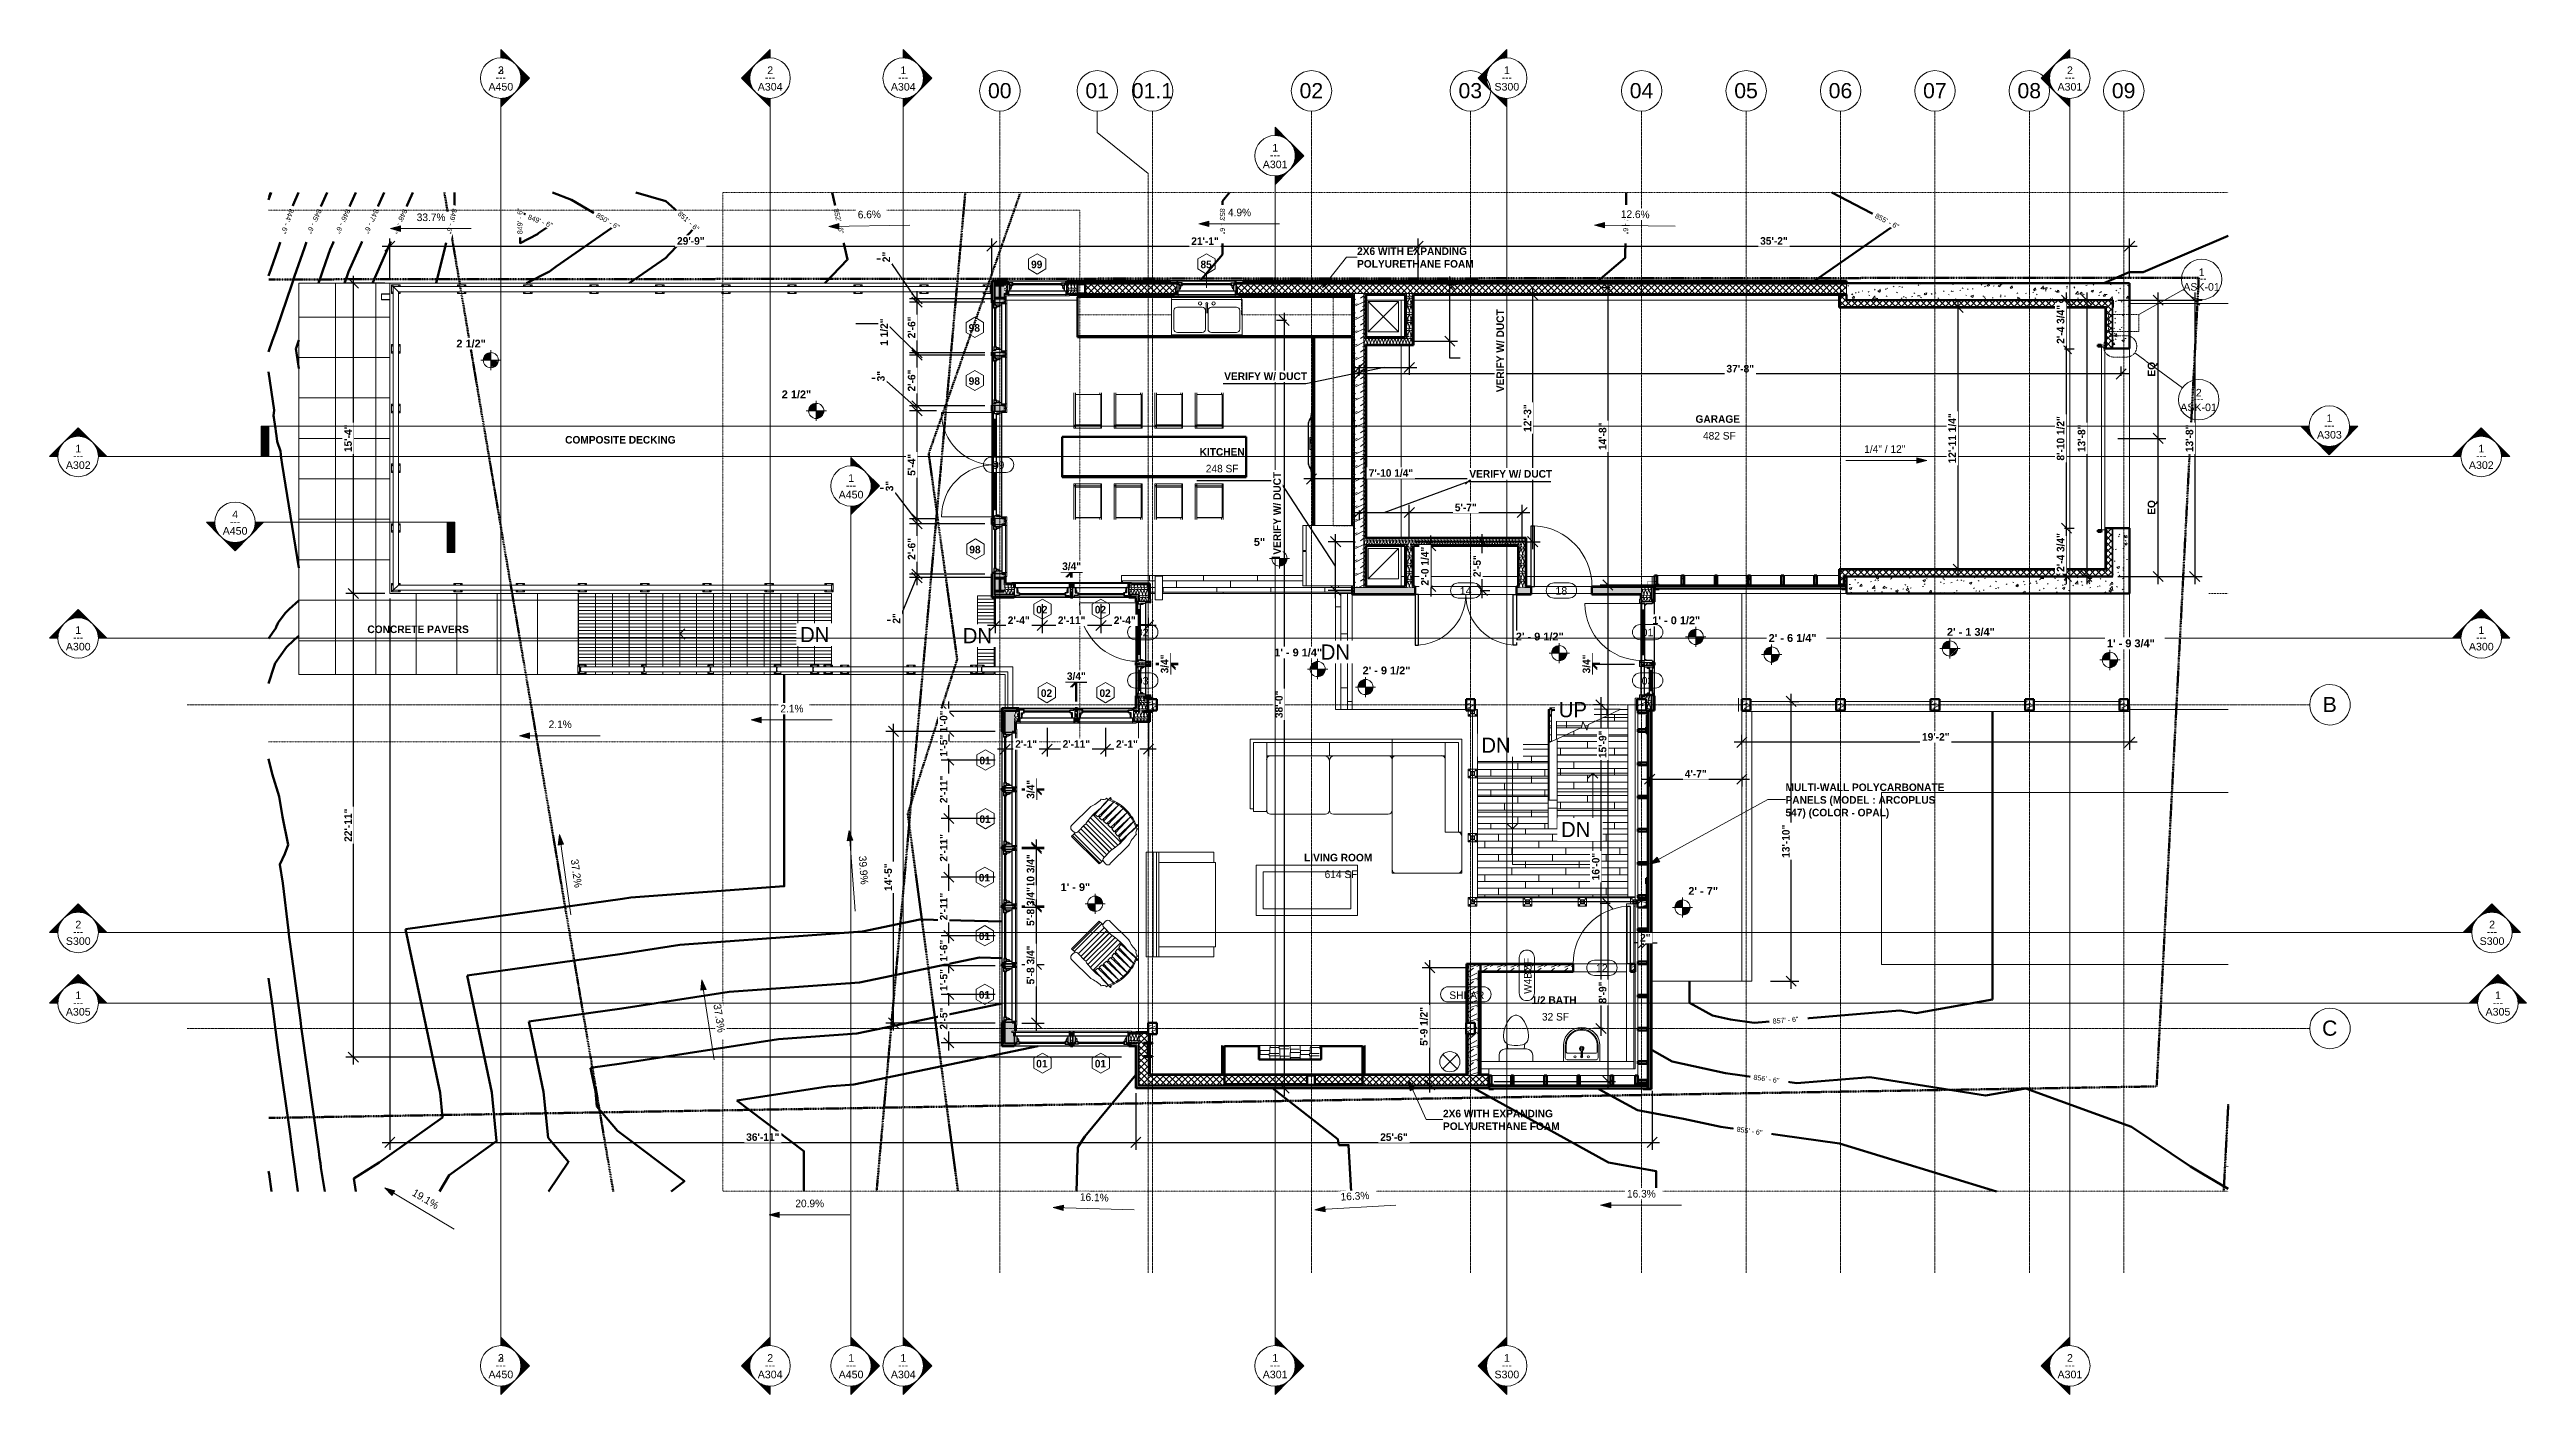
# Model space of a CAD drawing. Header units: inches. Extents: x -3276 to -1807, y 8217 to 9015.
import ezdxf

# ---------------------------------------------------------------- set-up
doc = ezdxf.new("R2010")
doc.units = ezdxf.units.IN
doc.header["$MEASUREMENT"] = 0
for name, pattern in [('Aligning Line 1_8_', [0.25, 0.125, -0.125]), ('Dash', [0.25, 0.125, -0.125]), ('Dash 1_16_', [0.125, 0.0625, -0.0625]), ('Dash Dot 3_16_', [0.3125, 0.1875, -0.0625, 0, -0.0625]), ('Double Dash 3_8_', [1, 0.375, -0.125, 0.125, -0.125, 0.125, -0.125]), ('Grid Line 1_2_', [0.875, 0.5, -0.125, 0.125, -0.125]), ('Hidden 1_8_', [0.1875, 0.125, -0.0625]), ('Overhead 1_16_', [0.101562, 0.0625, -0.039062])]:
    doc.linetypes.add(name, pattern=pattern)
for name, color, linetype, lineweight in [('A-ANNO-DIMS-1', 211, 'Continuous', 30), ('A-ANNO-SYMB', 150, 'Continuous', 9), ('A-ANNO-SYMB-1', 150, 'Dash Dot 3_16_', 9), ('A-AREA-IDEN', 2, 'Continuous', 9), ('A-DETL-1', 90, 'Dash 1_16_', 9), ('A-DETL-HDLN', 90, 'Hidden 1_8_', 9), ('A-DOOR', 31, 'Continuous', 18), ('A-DOOR-1', 31, 'Continuous', 30), ('A-DOOR-2', 31, 'Continuous', 9), ('A-DOOR-3', 31, 'Continuous', 60), ('A-DOOR-FRAM', 31, 'Continuous', 9), ('A-DOOR-FRAM-1', 31, 'Continuous', 30), ('A-DOOR-GLAZ', 31, 'Continuous', 9), ('A-DOOR-IDEN', 31, 'Continuous', 9), ('A-FLOR', 192, 'Continuous', 18), ('A-FLOR-HRAL', 11, 'Continuous', 9), ('A-GLAZ', 151, 'Continuous', 18), ('A-GLAZ-1', 151, 'Continuous', 9), ('A-GLAZ-2', 151, 'Continuous', 30), ('A-GLAZ-CWMG', 51, 'Continuous', 9), ('A-GLAZ-CWMG-1', 51, 'Continuous', 60), ('A-GLAZ-IDEN', 152, 'Continuous', 9), ('A-WALL', 113, 'Continuous', 18), ('A-WALL-1', 113, 'Continuous', 60), ('A-WALL-IDEN', 211, 'Continuous', 9), ('A-WALL-PATT-1', 111, 'Continuous', 9), ('C-PROP-LINE', 91, 'Double Dash 3_8_', 158), ('C-TOPO', 7, 'Continuous', 9), ('C-TOPO-LABL', 7, 'Continuous', 9), ('C-TOPO-MAJR', 7, 'Continuous', 80), ('G-ANNO-DIMS', 111, 'Continuous', 9), ('G-ANNO-SYMB', 111, 'Aligning Line 1_8_', 9), ('G-ANNO-SYMB-1', 111, 'Continuous', 9), ('G-ANNO-TEXT', 231, 'Continuous', 9), ('G-IMPT', 8, 'Continuous', 9), ('I-FURN', 30, 'Continuous', 9), ('I-WALL', 2, 'Continuous', 18), ('I-WALL-1', 2, 'Continuous', 60), ('M-HVAC-DUCT-ANNO', 70, 'Continuous', 9), ('P-SANR-FIXT', 6, 'Continuous', 9), ('Q-CASE', 31, 'Continuous', 9), ('Q-CASE-1', 31, 'Continuous', 60), ('Q-CASE-HDLN', 31, 'Dash', 9), ('Q-SPCQ', 91, 'Continuous', 9), ('S-BEAM', 12, 'Continuous', 9), ('S-BEAM-1', 12, 'Continuous', 60), ('S-COLS', 52, 'Continuous', 9), ('S-COLS-1', 52, 'Continuous', 60), ('S-FNDN', 32, 'Continuous', 18), ('S-FNDN-1', 32, 'Continuous', 60), ('S-FNDN-2', 32, 'Continuous', 9), ('S-GRID', 1, 'Continuous', 9), ('S-GRID-1', 1, 'Grid Line 1_2_', 9), ('S-GRID-IDEN', 1, 'Continuous', 9), ('S-STRS', 31, 'Continuous', 9), ('S-STRS-1', 31, 'Overhead 1_16_', 9), ('S-STRS-ANNO', 31, 'Continuous', 9), ('S-STRS-IDEN', 31, 'Continuous', 9), ('S-STRS-MBND', 31, 'Continuous', 9)]:
    doc.layers.add(name, color=color, linetype=linetype, lineweight=lineweight)
doc.styles.add('Arial', font='arial.ttf', dxfattribs={"height": 3})
doc.styles.add('Arial_1', font='arial.ttf', dxfattribs={"height": 9})
doc.styles.add('Arial_2', font='arial.ttf', dxfattribs={"height": 4.5})
doc.styles.add('Arial_B', font='arialbd.ttf', dxfattribs={"height": 4.642857})
doc.styles.add('Century Gothic', font='ufonts.com_century-gothic.ttf', dxfattribs={"height": 9})
doc.styles.add('Century Gothic_1', font='ufonts.com_century-gothic.ttf', dxfattribs={"height": 4.5})
doc.styles.add('Century Gothic_2', font='ufonts.com_century-gothic.ttf', dxfattribs={"height": 0.09375})
doc.styles.add('Century Gothic_B', font='GOTHICB.TTF', dxfattribs={"height": 4.5})
doc.dimstyles.new('OD__1_16__Tol__', dxfattribs={"dimscale": 12, "dimtxt": 4.698757, "dimasz": 0.5, "dimexe": 0.375, "dimexo": 0.25, "dimgap": 0.0625, "dimtad": 1, "dimdec": 4, "dimrnd": 0.0625, "dimzin": 3, "dimdsep": 46, "dimlunit": 4, "dimtxsty": 'Century Gothic_B', "dimblk1": 'OBLIQUE', "dimblk2": 'OBLIQUE', "dimsah": 1, "dimcen": 0.09, "dimdle": 0.375, "dimazin": 0, "dimtfac": 1, "dimtdec": 4, "dimtix": 1, "dimtmove": 0, "dimatfit": 3, "dimfxl": 1, "dimtvp": 1, "dimtfill": 1, "dimfrac": 2, "dimtolj": 1, "dimtzin": 0, "dimlwd": 30, "dimlwe": 30, "dimarcsym": 2})
doc.dimstyles.new('OD__1_16__Tol___1', dxfattribs={"dimscale": 12, "dimtxt": 4.698757, "dimasz": 0.5, "dimexe": 0.375, "dimexo": 0.25, "dimgap": 0.0625, "dimtad": 1, "dimdec": 4, "dimrnd": 0.0625, "dimzin": 3, "dimdsep": 46, "dimlunit": 4, "dimtxsty": 'Century Gothic_B', "dimblk1": 'OBLIQUE', "dimblk2": 'OBLIQUE', "dimsah": 1, "dimcen": 0.09, "dimdle": 0.375, "dimazin": 0, "dimtfac": 1, "dimtdec": 4, "dimtix": 1, "dimtmove": 1, "dimatfit": 3, "dimfxl": 1, "dimtvp": 1, "dimtfill": 1, "dimfrac": 2, "dimtolj": 1, "dimtzin": 0, "dimlwd": 30, "dimlwe": 30, "dimarcsym": 2})
doc.dimstyles.new('OD__1_4__Tol__', dxfattribs={"dimscale": 12, "dimtxt": 4.698757, "dimasz": 0.5, "dimexe": 0.375, "dimexo": 0.25, "dimgap": 0.0625, "dimtad": 1, "dimrnd": 0.25, "dimzin": 3, "dimdsep": 46, "dimlunit": 4, "dimtxsty": 'Century Gothic_B', "dimblk1": 'OBLIQUE', "dimblk2": 'OBLIQUE', "dimsah": 1, "dimcen": 0.09, "dimdle": 0.375, "dimazin": 0, "dimtfac": 1, "dimtdec": 4, "dimtix": 1, "dimtmove": 0, "dimatfit": 3, "dimfxl": 1, "dimtvp": 1, "dimtfill": 1, "dimfrac": 2, "dimtolj": 1, "dimtzin": 0, "dimlwd": 30, "dimlwe": 30, "dimarcsym": 2})
doc.dimstyles.new('OD__1_4__Tol___1', dxfattribs={"dimscale": 12, "dimtxt": 4.698757, "dimasz": 0.5, "dimexe": 0.375, "dimexo": 0.25, "dimgap": 0.0625, "dimtad": 1, "dimrnd": 0.25, "dimzin": 3, "dimdsep": 46, "dimlunit": 4, "dimtxsty": 'Century Gothic_B', "dimblk1": 'OBLIQUE', "dimblk2": 'OBLIQUE', "dimsah": 1, "dimcen": 0.09, "dimdle": 0.375, "dimazin": 0, "dimtfac": 1, "dimtdec": 4, "dimtix": 1, "dimtmove": 1, "dimatfit": 3, "dimfxl": 1, "dimtvp": 1, "dimtfill": 1, "dimfrac": 2, "dimtolj": 1, "dimtzin": 0, "dimlwd": 30, "dimlwe": 30, "dimarcsym": 2})
doc.dimstyles.new('OD__1_8__Tol__', dxfattribs={"dimscale": 12, "dimtxt": 4.698757, "dimasz": 0.5, "dimexe": 0.375, "dimexo": 0.25, "dimgap": 0.0625, "dimtad": 1, "dimdec": 3, "dimrnd": 0.125, "dimzin": 3, "dimdsep": 46, "dimlunit": 4, "dimtxsty": 'Century Gothic_B', "dimblk1": 'OBLIQUE', "dimblk2": 'OBLIQUE', "dimsah": 1, "dimcen": 0.09, "dimdle": 0.375, "dimazin": 0, "dimtfac": 1, "dimtdec": 4, "dimtix": 1, "dimtmove": 0, "dimatfit": 3, "dimfxl": 1, "dimtvp": 1, "dimtfill": 1, "dimfrac": 2, "dimtolj": 1, "dimtzin": 0, "dimlwd": 30, "dimlwe": 30, "dimarcsym": 2})
doc.dimstyles.new('OD__1__Tol__', dxfattribs={"dimscale": 12, "dimtxt": 4.698757, "dimasz": 0.5, "dimexe": 0.375, "dimexo": 0.25, "dimgap": 0.0625, "dimtad": 1, "dimdec": 0, "dimzin": 3, "dimdsep": 46, "dimlunit": 4, "dimtxsty": 'Century Gothic_B', "dimblk1": 'OBLIQUE', "dimblk2": 'OBLIQUE', "dimsah": 1, "dimcen": 0.09, "dimdle": 0.375, "dimazin": 0, "dimtfac": 1, "dimtdec": 4, "dimtix": 1, "dimtmove": 0, "dimatfit": 3, "dimfxl": 1, "dimtvp": 1, "dimtfill": 1, "dimfrac": 2, "dimtolj": 1, "dimtzin": 0, "dimlwd": 30, "dimlwe": 30, "dimarcsym": 2})
pattern_1 = [(50, (6095.316, 6095.316), (13.77135, -1.20496), [1.44, -15.84]), (355, (6095.316, 6095.316), (-2.66442, 14.442176), [1.152, -12.672]), (100.451, (6096.464, 6095.216), (11.107076, 13.237366), [1.224, -13.462]), (46.184, (6095.316, 6099.156), (20.491284, -3.17785), [2.16, -23.76]), (96.636, (6097.024, 6098.891), (17.94587, 18.703152), [1.836, -20.193]), (351.184, (6095.316, 6099.156), (17.94541, 18.702614), [1.728, -19.008]), (21, (6097.236, 6098.196), (11.460518, -7.730365), [1.44, -15.84]), (326, (6097.236, 6098.196), (4.671352, 13.923149), [1.152, -12.672]), (71.451, (6098.191, 6097.552), (16.13207, 6.192844), [1.224, -13.462]), (37.5, (6095.316, 6095.316), (0.233123, 6.3917502), [0.634, -11.885, 0.634, -12.23, -12.72]), (37.5, (6095.316, 6095.316), (0.233123, 6.3917502), [-25.382, 0.634, -12.086]), (7.5, (6095.316, 6095.316), (5.0507295, 7.573041), [0.634, -6.701, 0.634, -11.597, -4.848]), (7.5, (6095.316, 6095.316), (5.0507295, 7.573041), [-19.565, 0.634, -4.214]), (327.5, (6091.034, 6095.316), (10.2495805, -0.4328898), [0.634, -4.166, 0.634, -14.342, -19.872]), (327.5, (6091.034, 6095.316), (10.2495805, -0.4328898), [-19.776, 0.634, -19.238]), (317.5, (6089.114, 6095.316), (11.19739, 1.922144), [0.634, -5.606, 0.634, -9.312, -14.112]), (317.5, (6089.114, 6095.316), (11.19739, 1.922144), [-16.186, 0.634, -13.478])]
pattern_2 = [(0, (-2344.434, 8624.807), (0, 4), []), (90, (-2344.434, 8624.807), (-8, 8), [4, -28]), (90, (-2328.434, 8628.807), (-8, 8), [4, -28])]
pattern_3 = [(0, (6095.316, 6095.316), (15.36, 3.84), [0.634, -10.886, 0.634, -10.886, -61.44]), (0, (6095.316, 6095.316), (15.36, 3.84), [-23.04, 0.634, -22.406, 0.634, -10.886, -26.88]), (0, (6095.316, 6095.316), (15.36, 3.84), [-57.6, 0.634, -7.046, 0.634, -18.566]), (120, (6101.076, 6097.236), (-11.0055376, 11.3821502), [0.634, -10.886, 0.634, -10.886, -61.44]), (120, (6101.076, 6097.236), (-11.0055376, 11.3821502), [-23.04, 0.634, -22.406, 0.634, -10.886, -26.88]), (120, (6101.076, 6097.236), (-11.0055376, 11.3821502), [-57.6, 0.634, -7.046, 0.634, -18.566]), (240, (6102.996, 6104.916), (-4.3544624, -15.2221502), [0.634, -10.886, 0.634, -10.886, -61.44]), (240, (6102.996, 6104.916), (-4.3544624, -15.2221502), [-23.04, 0.634, -22.406, 0.634, -10.886, -26.88]), (240, (6102.996, 6104.916), (-4.3544624, -15.2221502), [-57.6, 0.634, -7.046, 0.634, -18.566])]
pattern_4 = [(161.57, (6095.556, 6095.556), (-1.920451243, 0.000150352), [0, -13.661, 1.517, 0]), (18.43, (6095.076, 6095.556), (-1.920451243, -0.000150352), [0, -13.661, 1.517, 0]), (108.43, (6095.556, 6095.556), (0.959969074, -4.80073665), [4.553, -10.625]), (71.57, (6095.076, 6095.556), (0.959969074, 4.80073665), [4.553, -10.625])]
pattern_5 = [(180, (-2962.337, 8692.569), (-2e-16, -2), [])]
pattern_6 = [(216.87, (6098.515, 6103.313), (23.98977143, 15.99364286), [3.998, -35.986]), (206.565, (6103.313, 6100.914), (-7.9970807, -7.9966192), [8.941, -8.941]), (198.435, (6103.313, 6096.915), (-15.9938446, -7.99709826), [5.058, -20.23])]
pattern_7 = [(45, (6095.316, 6095.316), (-1.8561553, 1.8561553), []), (135, (6095.316, 6095.316), (-1.8561553, -1.8561553), [])]
pattern_8 = [(0, (6095.316, 6095.316), (0, 2.399), []), (315, (6095.316, 6095.316), (2.3985062, 0), [3.393, -3.393]), (45, (6095.316, 6095.316), (2.3985062, 0), [3.393, -3.393])]
pattern_9 = [(355.236, (6095.316, 6099.396), (-263.9996864, 24.0015455), [2.89, -286.108]), (11.31, (6098.196, 6099.156), (96.0003888, 24.0004135), [3.671, -118.705]), (45, (6101.796, 6099.876), (0, 24.000618), [2.715, -31.226]), (46.848, (6103.716, 6101.796), (335.99803914, 360.00235884), [5.264, -521.098]), (12.995, (6107.316, 6105.636), (-215.99994595, -48.00137907), [3.202, -316.998]), (0, (6110.436, 6106.356), (24, 24), [6, -18]), (350.538, (6116.436, 6106.356), (-120.0002166, 23.999769), [2.92, -143.067]), (354.289, (6095.316, 6105.876), (-215.9997167, 24.00143285), [2.412, -238.785]), (0, (6097.716, 6105.636), (24, 24), [3.6, -20.4]), (28.301, (6101.316, 6105.636), (263.99984077, 144.00081917), [3.544, -350.812]), (52.125, (6104.436, 6107.316), (-96.00034927, -120.0002787), [5.473, -268.169]), (39.289, (6107.796, 6111.636), (144.00032175, 119.99901625), [3.411, -337.693]), (6.34, (6110.436, 6113.796), (192.0000862, 23.9989993), [4.347, -212.983]), (348.111, (6114.756, 6114.276), (-335.99911119, 72.00184444), [4.66, -461.336]), (353.29, (6095.316, 6113.316), (216.00019815, -24.0007422), [4.108, -406.706]), (3.367, (6099.396, 6112.836), (384.000105, 24.00330504), [4.087, -404.618]), (33.69, (6103.476, 6113.076), (-47.999623, -24.000157), [4.327, -82.207]), (47.49, (6107.076, 6115.476), (239.99843494, 264.00195642), [3.907, -386.785]), (14.931, (6109.716, 6118.356), (264.00077418, 71.99816937), [3.726, -368.854]), (0, (6113.316, 6119.316), (24, 24), [2.88, -21.12]), (347.005, (6116.196, 6119.316), (215.99994595, -48.00137907), [3.202, -316.998]), (0, (6102.756, 6095.316), (24, 24), [0.063, -23.937]), (223.152, (6106.116, 6098.916), (360.00235884, 335.99803914), [5.264, -521.098]), (206.565, (6102.276, 6119.316), (-23.999739, -23.999696), [2.147, -51.519]), (188.13, (6100.356, 6118.356), (-144.0002175, -23.999654), [3.394, -166.312]), (156.801, (6096.996, 6117.876), (-119.9999494, 48.0013685), [1.828, -180.951]), (26.565, (6106.116, 6098.916), (23.999739, 23.999696), [2.683, -50.982]), (6.71, (6108.516, 6100.116), (-216.00019815, -24.0007422), [4.108, -406.706]), (349.875, (6112.596, 6100.596), (407.9992525, -72.00207014), [6.826, -675.804]), (349.695, (6095.316, 6096.756), (144.00047737, -24.00010347), [2.683, -265.645]), (15.524, (6097.956, 6096.276), (-264.00013912, -71.9991673), [4.484, -443.873]), (42.879, (6102.276, 6097.476), (-311.99901138, -288.00035354), [4.585, -453.934]), (34.695, (6105.636, 6100.596), (240.00005855, 167.99921557), [3.795, -375.679]), (9.462, (6108.756, 6102.756), (120.0002166, 23.999769), [4.38, -141.607]), (353.418, (6113.076, 6103.476), (-408.0001485, 48.000423775), [6.281, -621.859]), (351.87, (6095.316, 6102.756), (-144.0002175, 23.999654), [3.394, -166.312]), (11.31, (6098.676, 6102.276), (96.0003888, 24.0004135), [3.671, -118.705]), (42.51, (6102.276, 6102.996), (-264.00195642, -239.99843494), [3.907, -386.785]), (45, (6105.156, 6105.636), (0, 24.000618), [4.412, -29.529]), (17.354, (6108.276, 6108.756), (-311.99997926, -95.99955308), [4.023, -398.29]), (356.633, (6112.116, 6109.956), (-384.000105, 24.00330504), [4.087, -404.618]), (342.897, (6116.196, 6109.716), (239.99966514, -72.0006297), [3.264, -323.171]), (351.254, (6095.316, 6108.756), (168.00029593, -23.9992418), [3.157, -312.514]), (14.931, (6098.436, 6108.276), (264.00077418, 71.99816937), [3.726, -368.854]), (32.005, (6102.036, 6109.236), (-120.00072155, -71.9993414), [4.528, -221.887]), (49.899, (6105.876, 6111.636), (-264.00026351, -311.99960519), [5.961, -590.186]), (15.945, (6109.716, 6116.196), (-96.0006398, -23.9991118), [3.494, -171.228]), (353.991, (6113.076, 6117.156), (240.0002348, -24.00021811), [4.585, -453.934]), (336.801, (6117.636, 6116.676), (119.9999494, -48.0013685), [1.828, -180.951]), (350.538, (6095.316, 6115.956), (-120.0002166, 23.999769), [2.92, -143.067]), (10.008, (6098.196, 6115.476), (264.00046988, 47.99989194), [4.143, -410.161]), (37.405, (6102.276, 6116.196), (312.00202736, 239.99790406), [5.136, -508.486]), (29.055, (6106.356, 6095.316), (167.99925277, 96.0010158), [2.471, -244.624]), (10.784, (6108.516, 6096.516), (-384.00035572, -71.99766689), [5.131, -507.931]), (352.875, (6113.556, 6097.476), (-168.0004656, 24.0001771), [5.805, -187.689])]
pattern_10 = [(180, (-2429.212, 8552.144), (-5e-16, -4), []), (270, (-2429.212, 8552.144), (8, -8), [4, -28]), (270, (-2445.212, 8548.144), (8, -8), [4, -28])]
pattern_11 = [(0, (-2339.962, 8652.744), (0, 4), []), (90, (-2339.962, 8652.744), (-8, 8), [4, -28]), (90, (-2323.962, 8656.744), (-8, 8), [4, -28])]

msp = doc.modelspace()

# ---------------------------------------------------------------- texts
at = {"layer": 'A-ANNO-SYMB', "insert": (-2001.31203, 8885.39378), "char_height": 4.5, "width": 4.242, "attachment_point": 1, "style": 'Arial_2'}
msp.add_mtext('1', dxfattribs=at)
at = {"layer": 'A-AREA-IDEN', "char_height": 4.5, "attachment_point": 1}
for s, insert, width, style in [('GARAGE', (-2299.81626, 8798.31476), 33.1785, 'Century Gothic_B'), ('482 SF', (-2295.38476, 8788.40455), 22.422, 'Century Gothic_1'), ('KITCHEN', (-2593.99552, 8778.82574), 31.3605, 'Century Gothic_B'), ('248 SF', (-2590.31048, 8768.91553), 22.422, 'Century Gothic_1'), ('LIVING ROOM', (-2532.01889, 8538.18248), 51.9645, 'Century Gothic_B'), ('614 SF', (-2519.82991, 8528.27227), 22.422, 'Century Gothic_1'), ('1/2 BATH', (-2397.10236, 8453.67234), 33.1785, 'Century Gothic_B'), ('32 SF', (-2390.91339, 8443.76213), 18.18, 'Century Gothic_1')]:
    msp.add_mtext(s, dxfattribs=dict(at, insert=insert, width=width, style=style))
at = {"layer": 'A-DOOR-IDEN', "char_height": 4.5, "width": 8.484, "attachment_point": 1, "style": 'Arial_2'}
for s, insert in [('39', (-2716.79455, 8771.01633)), ('18', (-2382.91955, 8696.39133))]:
    msp.add_mtext(s, dxfattribs=dict(at, insert=insert))
at = {"layer": 'A-GLAZ-IDEN', "char_height": 4.5, "width": 8.787, "attachment_point": 1, "style": 'Century Gothic_B'}
for insert in [(-2730.97408, 8852.355), (-2730.97408, 8820.855), (-2730.59908, 8720.885)]:
    msp.add_mtext('98', dxfattribs=dict(at, insert=insert))
at = {"layer": 'G-ANNO-SYMB-1', "char_height": 4.5, "attachment_point": 1}
for s, insert, width, style in [('A450', (-3015.83127, 8995.40836), 17.877, 'Arial_2'), ('A450', (-3015.83127, 8995.40836), 17.877, 'Arial_2'), ('---', (-3011.53488, 9000.97314), 7.7265, 'Century Gothic_1'), ('---', (-3011.53488, 9000.97314), 7.7265, 'Century Gothic_1'), ('3', (-3010.20923, 9005.22648), 4.242, 'Arial_2'), ('2', (-3010.20923, 9005.22648), 4.242, 'Arial_2'), ('A304', (-2856.08127, 8995.40836), 17.877, 'Arial_2'), ('---', (-2851.78488, 9000.97314), 7.7265, 'Century Gothic_1'), ('2', (-2850.45923, 9005.22648), 4.242, 'Arial_2'), ('A304', (-2777.1231, 8995.40836), 17.877, 'Arial_2'), ('---', (-2772.8267, 9000.97314), 7.7265, 'Century Gothic_1'), ('1', (-2771.50105, 9005.22648), 4.242, 'Arial_2'), ('S300', (-2419.08127, 8995.40836), 17.877, 'Arial_2'), ('---', (-2414.78488, 9000.97314), 7.7265, 'Century Gothic_1'), ('1', (-2413.45923, 9005.22648), 4.242, 'Arial_2'), ('A301', (-2085.08127, 8995.40836), 17.877, 'Arial_2'), ('---', (-2080.78488, 9000.97314), 7.7265, 'Century Gothic_1'), ('2', (-2079.45923, 9005.22648), 4.242, 'Arial_2'), ('A301', (-2556.52547, 8949.37038), 17.877, 'Arial_2'), ('---', (-2552.22908, 8954.93516), 7.7265, 'Century Gothic_1'), ('1', (-2550.90342, 8959.1885), 4.242, 'Arial_2'), ('A303', (-1931.13671, 8788.98206), 17.877, 'Arial_2'), ('---', (-1926.84032, 8794.54683), 7.7265, 'Century Gothic_1'), ('1', (-1925.51466, 8798.80018), 4.242, 'Arial_2'), ('---', (-3262.21794, 8776.54683), 7.7265, 'Century Gothic_1'), ('1', (-3260.89228, 8780.80018), 4.242, 'Arial_2'), ('---', (-1836.75226, 8776.54683), 7.7265, 'Century Gothic_1'), ('1', (-1835.4266, 8780.80018), 4.242, 'Arial_2'), ('A302', (-3266.51433, 8770.98206), 17.877, 'Arial_2'), ('1', (-2802.45923, 8763.29869), 4.242, 'Arial_2'), ('A302', (-1841.04865, 8770.98206), 17.877, 'Arial_2'), ('A450', (-2808.08127, 8753.48057), 17.877, 'Arial_2'), ('---', (-2803.78488, 8759.04534), 7.7265, 'Century Gothic_1'), ('A450', (-3173.46648, 8731.98206), 17.877, 'Arial_2'), ('---', (-3169.17009, 8737.54683), 7.7265, 'Century Gothic_1'), ('4', (-3167.84443, 8741.80018), 4.242, 'Arial_2'), ('1', (-3260.89228, 8673.1213), 4.242, 'Arial_2'), ('1', (-1835.4266, 8673.1213), 4.242, 'Arial_2'), ('A300', (-3266.51433, 8663.30318), 17.877, 'Arial_2'), ('---', (-3262.21794, 8668.86796), 7.7265, 'Century Gothic_1'), ('A300', (-1841.04865, 8663.30318), 17.877, 'Arial_2'), ('---', (-1836.75226, 8668.86796), 7.7265, 'Century Gothic_1'), ('2', (-3260.89228, 8498.4607), 4.242, 'Arial_2'), ('2', (-1829.05912, 8498.4607), 4.242, 'Arial_2'), ('S300', (-3266.51433, 8488.64258), 17.877, 'Arial_2'), ('---', (-3262.21794, 8494.20736), 7.7265, 'Century Gothic_1'), ('S300', (-1834.68117, 8488.64258), 17.877, 'Arial_2'), ('---', (-1830.38478, 8494.20736), 7.7265, 'Century Gothic_1'), ('---', (-3262.21794, 8452.27035), 7.7265, 'Century Gothic_1'), ('1', (-3260.89228, 8456.5237), 4.242, 'Arial_2'), ('---', (-1826.87314, 8452.27035), 7.7265, 'Century Gothic_1'), ('1', (-1825.54749, 8456.5237), 4.242, 'Arial_2'), ('A305', (-3266.51433, 8446.70558), 17.877, 'Arial_2'), ('A305', (-1831.16954, 8446.70558), 17.877, 'Arial_2'), ('A450', (-3015.83127, 8231.57156), 17.877, 'Arial_2'), ('A450', (-3015.83127, 8231.57156), 17.877, 'Arial_2'), ('---', (-3011.53488, 8237.13633), 7.7265, 'Century Gothic_1'), ('---', (-3011.53488, 8237.13633), 7.7265, 'Century Gothic_1'), ('3', (-3010.20923, 8241.38968), 4.242, 'Arial_2'), ('2', (-3010.20923, 8241.38968), 4.242, 'Arial_2'), ('A304', (-2856.08127, 8231.57156), 17.877, 'Arial_2'), ('---', (-2851.78488, 8237.13633), 7.7265, 'Century Gothic_1'), ('2', (-2850.45923, 8241.38968), 4.242, 'Arial_2'), ('A450', (-2808.08127, 8231.57156), 17.877, 'Arial_2'), ('---', (-2803.78488, 8237.13633), 7.7265, 'Century Gothic_1'), ('1', (-2802.45923, 8241.38968), 4.242, 'Arial_2'), ('A304', (-2777.1231, 8231.57156), 17.877, 'Arial_2'), ('---', (-2772.8267, 8237.13633), 7.7265, 'Century Gothic_1'), ('1', (-2771.50105, 8241.38968), 4.242, 'Arial_2'), ('A301', (-2556.52547, 8231.57156), 17.877, 'Arial_2'), ('---', (-2552.22908, 8237.13633), 7.7265, 'Century Gothic_1'), ('1', (-2550.90342, 8241.38968), 4.242, 'Arial_2'), ('S300', (-2419.08127, 8231.57156), 17.877, 'Arial_2'), ('---', (-2414.78488, 8237.13633), 7.7265, 'Century Gothic_1'), ('1', (-2413.45923, 8241.38968), 4.242, 'Arial_2'), ('A301', (-2085.08127, 8231.57156), 17.877, 'Arial_2'), ('---', (-2080.78488, 8237.13633), 7.7265, 'Century Gothic_1'), ('2', (-2079.45923, 8241.38968), 4.242, 'Arial_2')]:
    msp.add_mtext(s, dxfattribs=dict(at, insert=insert, width=width, style=style))
at = {"layer": 'G-ANNO-TEXT', "insert": (-2970.35791, 8785.99798), "char_height": 4.5, "width": 80.901, "attachment_point": 1, "style": 'Century Gothic_B'}
msp.add_mtext('COMPOSITE DECKING', dxfattribs=at)
at = {"layer": 'S-GRID-IDEN', "char_height": 9, "attachment_point": 1, "style": 'Arial_1'}
for s, insert, width in [('00', (-2719.53171, 8995.36194), 16.968), ('01', (-2661.73773, 8995.36194), 16.968), ('01.1', (-2634.2133, 8995.36194), 29.694), ('02', (-2534.68796, 8995.36194), 16.968), ('03', (-2440.40671, 8995.36194), 16.968), ('04', (-2338.84421, 8995.36194), 16.968), ('05', (-2276.84421, 8995.36194), 16.968), ('06', (-2220.84421, 8995.36194), 16.968), ('07', (-2164.84421, 8995.36194), 16.968), ('08', (-2108.84421, 8995.36194), 16.968), ('09', (-2052.84421, 8995.36194), 16.968), ('B', (-1927.77989, 8631.2644), 10.1505), ('C', (-1928.15784, 8439.2644), 11.0595)]:
    msp.add_mtext(s, dxfattribs=dict(at, insert=insert, width=width))

# ---------------------------------------------------------------- blocks, each defined once
blk = doc.blocks.new('Couch_-_Soft_Bench_Berto_Salotti_9473 - Couch_-_Soft_Bench_Berto_Salotti_9473-1086057-FLOOR PLAN - 1ST FLOOR')
at = {"layer": 'Q-CASE'}
for p, q in [((-82.5, 8.9), (1.8, 8.9)), ((-82.5, -32.5), (-82.5, 8.9)), ((-80.5, 6.9), (-72.6, 6.9)), ((-72.6, 6.9), (-80.5, 6.9)), ((-80.5, 5.3), (-80.5, 6.9)), ((-80.5, -32.5), (-80.5, 5.3)), ((-72.6, 6.9), (-72.6, 6.5)), ((-72.6, 6.9), (-70.7, 6.9)), ((-72.6, 6.9), (-72.6, 5.3)), ((-72.6, 5.3), (-72.6, -32.5)), ((-70.7, 6.9), (-37.8, 6.9)), ((-37.8, 6.9), (-35.6, 6.9)), ((-35.6, 6.9), (-35.3, 6.9)), ((-35.4, 6.9), (-35.4, -1)), ((-35.4, -1), (-35.4, 6.9)), ((-35.3, 6.9), (-33.1, 6.9)), ((-33.1, 6.9), (-0.2, 6.9)), ((-0.2, 6.9), (1.7, 6.9)), ((1.7, 6.9), (1.8, 6.9)), ((1.8, 6.9), (1.8, 8.9)), ((1.8, 8.9), (43.1, 8.9)), ((1.8, 8.9), (1.8, 6.9)), ((1.8, 6.9), (1.8, 6.9)), ((1.8, 6.9), (1.8, -1)), ((1.8, 6.9), (3.7, 6.9)), ((1.8, -1), (1.8, 6.9)), ((3.7, 6.9), (30.9, 6.9)), ((30.9, 6.9), (33.1, 6.9)), ((33.1, 6.9), (41.1, 6.9)), ((33.3, 6.7), (33.3, 6.9)), ((41.1, 6.9), (33.3, 6.9)), ((33.3, 5.3), (33.3, 6.9)), ((33.3, -44.7), (33.3, 5.3)), ((41.1, 6.9), (41.1, 5.3)), ((41.1, 5.3), (41.1, -44.7)), ((43.1, 8.9), (43.1, -46.3)), ((-70.7, -1), (-72.6, -1)), ((-37.8, -1), (-70.7, -1)), ((-35.4, -1), (-37.8, -1)), ((-33.1, -1), (-35.4, -1)), ((-35.4, -4.1), (-35.4, -33.3)), ((-35.4, -33.3), (-35.4, -4.1)), ((-0.2, -1), (-33.1, -1)), ((1.8, -1), (-0.2, -1)), ((1.8, -1), (1.8, -3.3)), ((1.8, -3.3), (1.8, -1)), ((3.7, -1), (1.8, -1)), ((1.8, -3.3), (1.8, -68.3)), ((1.8, -33.3), (1.8, -3.3)), ((30.9, -1), (3.7, -1)), ((33.3, -1), (30.9, -1)), ((-80.5, -32.5), (-82.5, -32.5)), ((-80.5, -34.1), (-80.5, -32.5)), ((-80.5, -34.1), (-72.6, -34.1)), ((-72.6, -32.5), (-72.6, -34.1)), ((-70.3, -35.6), (-37.8, -35.6)), ((-33.1, -35.6), (-0.6, -35.6)), ((33.3, -46.3), (33.3, -44.7)), ((33.3, -46.3), (41.1, -46.3)), ((41.1, -44.7), (41.1, -46.3)), ((41.1, -46.3), (43.1, -46.3)), ((43.1, -48.8), (43.1, -46.3)), ((43.1, -68.3), (43.1, -48.8)), ((1.8, -68.3), (1.8, -70.7)), ((1.8, -70.7), (4.1, -70.7)), ((4.1, -70.7), (40.7, -70.7)), ((40.7, -70.7), (43.1, -70.7)), ((43.1, -70.7), (43.1, -68.3))]:
    blk.add_line(p, q, dxfattribs=at)
for centre, radius, start, end in [((-70.3, -3.3), 2.36, 90, 180), ((-38.6, -4.1), 3.15, 360, 90), ((-32.3, -4.1), 3.15, 90, 180), ((-0.6, -3.3), 2.36, 360, 90), ((4.1, -3.3), 2.36, 90, 180), ((31.1, -3.1), 2.17, 360, 90), ((-70.3, -33.3), 2.36, 180, 270), ((-37.8, -33.3), 2.36, 270, 360), ((-33.1, -33.3), 2.36, 180, 270), ((-0.6, -33.3), 2.36, 270, 360), ((40.5, -48.8), 2.56, 360, 90), ((4.1, -68.3), 2.36, 180, 270), ((40.7, -68.3), 2.36, 270, 360)]:
    blk.add_arc(centre, radius, start, end, dxfattribs=at)
blk = doc.blocks.new('Couch-Both_Arms-Generic - 62_ x 40_-1089659-FLOOR PLAN - 1ST FLOOR')
at = {"layer": 'I-FURN'}
for p, q in [((31, 20), (-31, 20)), ((-31, 20), (-31, 16)), ((-31, 16), (31, 16)), ((31, 16), (-31, 16)), ((-31, 16), (-31, 12.5)), ((31, 16), (31, 20)), ((31, 12.5), (31, 16)), ((-31, 14), (31, 14)), ((-31, 12.5), (-31, -20)), ((-31, 12.5), (31, 12.5)), ((-25, -20), (-25, 12.5)), ((25, 12.5), (25, -20)), ((31, -20), (31, 12.5)), ((-31, -20), (-25, -20)), ((-25, -20), (-25, -21)), ((-25, -21), (25, -21)), ((25, -21), (25, -20)), ((25, -20), (31, -20))]:
    blk.add_line(p, q, dxfattribs=at)
blk = doc.blocks.new('Table-Coffee - one-1090284-FLOOR PLAN - 1ST FLOOR')
at = {"layer": 'I-FURN'}
for p, q in [((30.7, 18.7), (-29.3, 18.7)), ((-29.3, 18.7), (-29.3, -11.3)), ((-25.3, -7.3), (-25.3, 14.7)), ((-25.3, 14.7), (26.7, 14.7)), ((26.7, 14.7), (26.7, -7.3)), ((30.7, -11.3), (30.7, 18.7)), ((-29.3, -11.3), (30.7, -11.3)), ((26.7, -7.3), (-25.3, -7.3))]:
    blk.add_line(p, q, dxfattribs=at)
blk = doc.blocks.new('OD_CW_Base Cabinet - OD_CW_Base Cabinet-1596529-FLOOR PLAN - 1ST FLOOR')
at = {"layer": 'Q-CASE'}
for p, q in [((0.7, 1), (0.7, 24)), ((0.7, 24), (163.6, 24)), ((0.7, 0), (0.7, 1)), ((0.7, 1), (163.6, 1)), ((163.6, 1), (0.7, 1)), ((163.6, 0), (0.7, 0))]:
    blk.add_line(p, q, dxfattribs=at)
at = {"layer": 'Q-CASE-1'}
for p, q in [((163.6, 24), (0.7, 24)), ((0.7, 24), (0.7, 0)), ((0.7, 0), (163.6, 0))]:
    blk.add_line(p, q, dxfattribs=at)
blk = doc.blocks.new('OD_CW_Base Cabinet - OD_CW_Base Cabinet-1584419-FLOOR PLAN - 1ST FLOOR')
at = {"layer": 'Q-CASE'}
for p, q in [((0.7, 1), (0.7, 24)), ((0.7, 24), (109.8, 24)), ((109.8, 24), (109.8, 1)), ((0.7, 0), (0.7, 1)), ((0.7, 1), (109.8, 1)), ((109.8, 1), (0.7, 1)), ((109.8, 0), (0.7, 0)), ((109.8, 1), (109.8, 0))]:
    blk.add_line(p, q, dxfattribs=at)
at = {"layer": 'Q-CASE-1'}
for p, q in [((109.8, 24), (0.7, 24)), ((0.7, 24), (0.7, 0)), ((109.8, 0), (109.8, 24)), ((0.7, 0), (109.8, 0))]:
    blk.add_line(p, q, dxfattribs=at)
blk = doc.blocks.new('Bar_Stool_6722_1_ - Bar_Stool_6722_1_-1102913-FLOOR PLAN - 1ST FLOOR')
at = {"layer": 'I-FURN'}
for p, q in [((1, 0), (0, 0)), ((0, 0), (0, -1)), ((1, -1.2), (1, 0)), ((16, 0), (1, 0)), ((16, 0), (16, -1.2)), ((0, -1), (1, -1)), ((0, -1), (0, -1.8)), ((0, -1.8), (1, -1.8)), ((0, -17.7), (0, -1.8)), ((1, -1.9), (1, -1.2)), ((16, -1.2), (1, -1.2)), ((1, -1.9), (16, -1.9)), ((1, -2), (1, -1.9)), ((1, -17.6), (1, -2)), ((1, -2), (16, -2)), ((16.5, 0), (16, 0)), ((16, -1), (16.5, -1)), ((16, -1.2), (16, -1.9)), ((16, -1.8), (16.5, -1.8)), ((16, -1.9), (16, -2)), ((16, -2), (16, -17.6)), ((16.5, -1), (16.5, 0)), ((16.5, -1.8), (16.5, -1)), ((16.5, -1.8), (16.5, -17.7)), ((0, -19.2), (0, -17.7)), ((0, -21), (0, -19.2)), ((1, -19.9), (1, -17.6)), ((1, -20), (1, -19.9)), ((1, -20), (16, -20)), ((1, -20), (1, -20.1)), ((15.5, -20.1), (1, -20.1)), ((1, -20.1), (1, -20.1)), ((1, -20.1), (1, -21)), ((15.5, -20.1), (15.5, -20)), ((15.5, -21), (15.5, -20.1)), ((15.5, -20.1), (15.5, -20.1)), ((16, -17.6), (16, -19.9)), ((16, -19.9), (16, -20)), ((16.5, -17.7), (16.5, -19.2)), ((16.5, -19.2), (16.5, -21))]:
    blk.add_line(p, q, dxfattribs=at)
blk = doc.blocks.new('M_Toilet-Domestic-3D - M_Toilet-Domestic-3D-1391537-FLOOR PLAN - 1ST FLOOR')
at = {"layer": 'P-SANR-FIXT'}
for p, q in [((-7.5, 0), (-7.3, 2)), ((-7.3, 2), (-6.8, 4)), ((-6.8, 4), (-6.1, 6)), ((-6.1, 6), (-5.1, 8)), ((-5.1, 8), (-3.7, 10)), ((-3.7, 10), (-2.7, 11)), ((-2.7, 11), (-1.9, 11.5)), ((-1.9, 11.5), (-0.5, 12)), ((-0.5, 12), (0.5, 12)), ((0.5, 12), (1.9, 11.5)), ((1.9, 11.5), (2.7, 11)), ((2.7, 11), (3.7, 10)), ((3.7, 10), (5.1, 8)), ((5.1, 8), (6.1, 6)), ((6.1, 6), (6.8, 4)), ((6.8, 4), (7.3, 2)), ((7.3, 2), (7.5, 0)), ((-10, -11.7), (-10, -15.5)), ((-7.4, -1), (-7.5, 0)), ((-7.2, -2), (-7.4, -1)), ((-7, -3), (-7.2, -2)), ((-6.4, -4), (-7, -3)), ((-5.2, -5), (-6.4, -4)), ((6.2, -8), (-6.3, -8)), ((-3.8, -5.5), (-5.2, -5)), ((-4.9, -8), (-5.2, -5)), ((-1, -6), (-3.8, -5.5)), ((1, -6), (-1, -6)), ((3.8, -5.5), (1, -6)), ((5.2, -5), (3.8, -5.5)), ((4.9, -8), (5.2, -5)), ((6.4, -4), (5.2, -5)), ((7, -3), (6.4, -4)), ((7.2, -2), (7, -3)), ((7.4, -1), (7.2, -2)), ((7.5, 0), (7.4, -1)), ((10, -15.5), (10, -11.7))]:
    blk.add_line(p, q, dxfattribs=at)
for centre, start, end in [((-6.3, -11.7), 90, 180), ((6.2, -11.7), 0, 90)]:
    blk.add_arc(centre, 3.73, start, end, dxfattribs=at)
blk = doc.blocks.new('Door-Double-Flush_Panel - 5x7-2403647-FLOOR PLAN - 1ST FLOOR')
at = {"layer": 'A-DOOR-1'}
for p, q in [((-28, -2.375), (-30, -2.375)), ((-30, -2.375), (-30, -32.375)), ((-28, -32.375), (-28, -2.375)), ((28, -2.375), (30, -2.375)), ((28, -32.375), (28, -2.375)), ((30, -2.375), (30, -32.375)), ((-30, -32.375), (-28, -32.375)), ((30, -32.375), (28, -32.375))]:
    blk.add_line(p, q, dxfattribs=at)
at = {"layer": 'A-DOOR-2'}
for centre, start, end in [((-30, -2.375), 270, 0), ((30, -2.375), 180, 270)]:
    blk.add_arc(centre, 30, start, end, dxfattribs=at)
blk = doc.blocks.new('Bar_Stool_6722_1_ - Bar_Stool_6722_1_-1092057-FLOOR PLAN - 1ST FLOOR')
at = {"layer": 'I-FURN'}
for p, q in [((0, 19.2), (0, 21)), ((0, 17.7), (0, 19.2)), ((0, 1.8), (0, 17.7)), ((1, 21), (1, 20.1)), ((1, 20.1), (15.5, 20.1)), ((1, 20.1), (1, 20.1)), ((1, 20.1), (1, 20)), ((16, 20), (1, 20)), ((1, 19.9), (1, 20)), ((1, 17.6), (1, 19.9)), ((1, 2), (1, 17.6)), ((15.5, 20.1), (15.5, 21)), ((15.5, 20), (15.5, 20.1)), ((15.5, 20.1), (15.5, 20.1)), ((16, 20), (16, 19.9)), ((16, 19.9), (16, 17.6)), ((16, 17.6), (16, 2)), ((16.5, 21), (16.5, 19.2)), ((16.5, 19.2), (16.5, 17.7)), ((16.5, 17.7), (16.5, 1.8)), ((1, 1.8), (0, 1.8)), ((0, 1.8), (0, 1)), ((1, 1), (0, 1)), ((0, 1), (0, 0)), ((0, 0), (1, 0)), ((1, 1.9), (1, 2)), ((16, 2), (1, 2)), ((1, 1.2), (1, 1.9)), ((16, 1.9), (1, 1.9)), ((1, 0), (1, 1.2)), ((1, 1.2), (16, 1.2)), ((16, 2), (16, 1.9)), ((16, 1.9), (16, 1.2)), ((16.5, 1.8), (16, 1.8)), ((16, 1.2), (16, 0)), ((16.5, 1), (16, 1)), ((16, 0), (16.5, 0)), ((16.5, 1), (16.5, 1.8)), ((16.5, 0), (16.5, 1)), ((1, 0), (16, 0))]:
    blk.add_line(p, q, dxfattribs=at)
blk = doc.blocks.new('OD_CW_Base Cabinet - OD_CW_Base Cabinet-1601490-FLOOR PLAN - 1ST FLOOR')
at = {"layer": 'Q-CASE'}
for p, q in [((0.7, 0), (112.5, 0)), ((112.5, -1), (0.7, -1)), ((0.7, -1), (112.5, -1)), ((112.5, 0), (112.5, -1)), ((112.5, -1), (112.5, -23.3))]:
    blk.add_line(p, q, dxfattribs=at)
at = {"layer": 'Q-CASE-1'}
for p, q in [((0.7, 0), (112.5, 0)), ((112.5, 0), (112.5, -23.3))]:
    blk.add_line(p, q, dxfattribs=at)
blk = doc.blocks.new('Railing - 2_ x 1_2_ 2-1559248-FLOOR PLAN - 1ST FLOOR')
at = {"layer": 'A-FLOR-HRAL'}
for p, q in [((2.5, 2.5), (-2.5, 2.5)), ((-2.5, 2.5), (-2.5, -2.5)), ((2.5, -2.5), (2.5, 2.5)), ((-2.5, -2.5), (-1.5, -2.5)), ((1.5, -2.5), (2.5, -2.5))]:
    blk.add_line(p, q, dxfattribs=at)
for centre, start, end in [((-1.75, 1.75), 360, 180), ((-1.75, 1.75), 180, 360), ((1.75, 1.75), 360, 180), ((1.75, 1.75), 180, 360), ((-1.75, -1.75), 360, 180), ((-1.75, -1.75), 180, 360), ((1.75, -1.75), 360, 180), ((1.75, -1.75), 180, 360)]:
    blk.add_arc(centre, 0.25, start, end, dxfattribs=at)
blk = doc.blocks.new('Railing - 2_ x 1_2_ 2-V1-FLOOR PLAN - 1ST FLOOR')
at = {"layer": 'A-FLOR-HRAL'}
for p, q in [((-1.5, 2.5), (-2.5, 2.5)), ((-2.5, 2.5), (-2.5, -2.5)), ((2.5, 2.5), (1.5, 2.5)), ((2.5, -2.5), (2.5, 2.5))]:
    blk.add_line(p, q, dxfattribs=at)
for centre, start, end in [((-1.75, 1.75), 360, 180), ((-1.75, 1.75), 180, 360), ((1.75, 1.75), 360, 180), ((1.75, 1.75), 180, 360), ((-1.75, -1.75), 360, 180), ((-1.75, -1.75), 180, 360), ((1.75, -1.75), 360, 180), ((1.75, -1.75), 180, 360)]:
    blk.add_arc(centre, 0.25, start, end, dxfattribs=at)
blk = doc.blocks.new('Railing - 2_ x 1_2_ 2-V2-FLOOR PLAN - 1ST FLOOR')
at = {"layer": 'A-FLOR-HRAL'}
for p, q in [((-1.5, 2.5), (-2.5, 2.5)), ((-2.5, 2.5), (-2.5, -2.5)), ((2.5, 2.5), (1.5, 2.5)), ((2.5, 1.5), (2.5, 2.5)), ((-2.5, -2.5), (2.5, -2.5)), ((2.5, -2.5), (2.5, -1.5))]:
    blk.add_line(p, q, dxfattribs=at)
for centre, start, end in [((-1.75, 1.75), 360, 180), ((-1.75, 1.75), 180, 360), ((1.75, 1.75), 360, 180), ((1.75, 1.75), 180, 360), ((-1.75, -1.75), 360, 180), ((-1.75, -1.75), 180, 360), ((1.75, -1.75), 360, 180), ((1.75, -1.75), 180, 360)]:
    blk.add_arc(centre, 0.25, start, end, dxfattribs=at)
blk = doc.blocks.new('Railing - 2_ x 1_2_ 2-V3-FLOOR PLAN - 1ST FLOOR')
at = {"layer": 'A-FLOR-HRAL'}
for p, q in [((-1.5, 2.5), (-2.5, 2.5)), ((-2.5, 2.5), (-2.5, -2.5)), ((2.5, 2.5), (1.5, 2.5)), ((2.5, -2.5), (2.5, 2.5)), ((-2.5, -2.5), (-1.5, -2.5)), ((1.5, -2.5), (2.5, -2.5))]:
    blk.add_line(p, q, dxfattribs=at)
for centre, start, end in [((-1.75, 1.75), 360, 180), ((-1.75, 1.75), 180, 360), ((1.75, 1.75), 360, 180), ((1.75, 1.75), 180, 360), ((-1.75, -1.75), 360, 180), ((-1.75, -1.75), 180, 360), ((1.75, -1.75), 360, 180), ((1.75, -1.75), 180, 360)]:
    blk.add_arc(centre, 0.25, start, end, dxfattribs=at)
blk = doc.blocks.new('Railing - Railing-1114347-FLOOR PLAN - 1ST FLOOR')
at = {"layer": 'A-FLOR-HRAL'}
for p, q in [((8697.6, 3069.3), (8694.6, 3072.3)), ((8694.6, 3072.3), (8694.6, 2812.3)), ((8874.6, 3072.3), (8694.6, 3072.3)), ((8871.6, 3069.3), (8874.6, 3072.3)), ((8874.6, 2718.3), (8874.6, 3072.3)), ((8697.6, 2812.3), (8697.6, 3069.3)), ((8697.6, 3069.3), (8871.6, 3069.3)), ((8871.6, 3069.3), (8871.6, 2718.3)), ((8697.6, 2812.3), (8694.6, 2812.3)), ((8874.6, 2718.3), (8871.6, 2718.3))]:
    blk.add_line(p, q, dxfattribs=at)
at = {"extrusion": (0, 0, -1), "zscale": -1}
for name, p, rotation in [('Railing - 2_ x 1_2_ 2-V2-FLOOR PLAN - 1ST FLOOR', (-8696.1, 3070.8), 180), ('Railing - 2_ x 1_2_ 2-V3-FLOOR PLAN - 1ST FLOOR', (-8731.5, 3070.8), 270), ('Railing - 2_ x 1_2_ 2-V3-FLOOR PLAN - 1ST FLOOR', (-8766.9, 3070.8), 270), ('Railing - 2_ x 1_2_ 2-V3-FLOOR PLAN - 1ST FLOOR', (-8802.3, 3070.8), 270), ('Railing - 2_ x 1_2_ 2-V3-FLOOR PLAN - 1ST FLOOR', (-8837.7, 3070.8), 270), ('Railing - 2_ x 1_2_ 2-V2-FLOOR PLAN - 1ST FLOOR', (-8873.1, 3070.8), 270), ('Railing - 2_ x 1_2_ 2-V3-FLOOR PLAN - 1ST FLOOR', (-8696.1, 3033.9), 180), ('Railing - 2_ x 1_2_ 2-V3-FLOOR PLAN - 1ST FLOOR', (-8696.1, 2997), 180), ('Railing - 2_ x 1_2_ 2-V3-FLOOR PLAN - 1ST FLOOR', (-8696.1, 2960.1), 180), ('Railing - 2_ x 1_2_ 2-V3-FLOOR PLAN - 1ST FLOOR', (-8696.1, 2923.1), 180), ('Railing - 2_ x 1_2_ 2-V3-FLOOR PLAN - 1ST FLOOR', (-8696.1, 2886.2), 180), ('Railing - 2_ x 1_2_ 2-V3-FLOOR PLAN - 1ST FLOOR', (-8696.1, 2849.3), 180), ('Railing - 2_ x 1_2_ 2-1559248-FLOOR PLAN - 1ST FLOOR', (-8696.1, 2813.8), 180)]:
    blk.add_blockref(name, p, dxfattribs=dict(at, rotation=rotation))
for name, p in [('Railing - 2_ x 1_2_ 2-V3-FLOOR PLAN - 1ST FLOOR', (-8873.1, 3031.7)), ('Railing - 2_ x 1_2_ 2-V3-FLOOR PLAN - 1ST FLOOR', (-8873.1, 2992.5)), ('Railing - 2_ x 1_2_ 2-V3-FLOOR PLAN - 1ST FLOOR', (-8873.1, 2953.3)), ('Railing - 2_ x 1_2_ 2-V3-FLOOR PLAN - 1ST FLOOR', (-8873.1, 2914.2)), ('Railing - 2_ x 1_2_ 2-V3-FLOOR PLAN - 1ST FLOOR', (-8873.1, 2875)), ('Railing - 2_ x 1_2_ 2-V3-FLOOR PLAN - 1ST FLOOR', (-8873.1, 2835.8)), ('Railing - 2_ x 1_2_ 2-V3-FLOOR PLAN - 1ST FLOOR', (-8873.1, 2796.7)), ('Railing - 2_ x 1_2_ 2-V3-FLOOR PLAN - 1ST FLOOR', (-8873.1, 2757.5)), ('Railing - 2_ x 1_2_ 2-V1-FLOOR PLAN - 1ST FLOOR', (-8873.1, 2719.8))]:
    blk.add_blockref(name, p, dxfattribs=at)
blk = doc.blocks.new('Timber-Column - 5 1_8_ x 6 7_8_ G_L_ COL _TREATED_-2356700-FLOOR PLAN - 1ST FLOOR')
at = {"layer": 'S-COLS'}
h = blk.add_hatch(dxfattribs=at)
h.set_pattern_fill('FP_5', color=256, style=0, pattern_type=2)
h.set_pattern_definition([(216.87, (8144.289, -2523.257), (23.98977143, 15.99364286), [3.998, -35.986]), (206.565, (8149.087, -2525.656), (-7.9970807, -7.9966192), [8.941, -8.941]), (198.435, (8149.087, -2529.654), (-15.9938446, -7.99709826), [5.058, -20.23])])
h.paths.add_polyline_path([(2.6, -3.4), (2.6, 3.4), (-2.6, 3.4), (-2.6, -3.4)], flags=0)
at = {"layer": 'S-COLS-1'}
for p, q in [((-2.6, 3.4), (2.6, 3.4)), ((-2.6, -3.4), (-2.6, 3.4)), ((2.6, 3.4), (2.6, -3.4)), ((2.6, -3.4), (-2.6, -3.4))]:
    blk.add_line(p, q, dxfattribs=at)
blk = doc.blocks.new('Adirondack_chair_13489 - Adirondack_chair_13489-1100789-FLOOR PLAN - 1ST FLOOR')
at = {"layer": 'I-FURN'}
for p, q in [((-16.1, 24.1), (-16.1, 8.1)), ((-12.6, 25.9), (-14.4, 25.9)), ((11.6, 28.6), (-11.6, 28.6)), ((-11.6, 28), (-11.6, 28.6)), ((-11.6, 28.6), (-11.6, 28.6)), ((-11.6, 27.8), (-11.6, 28)), ((11.6, 27.8), (-11.6, 27.8)), ((-11.6, 26.7), (-11.6, 27.8)), ((-11.6, 27.8), (-11.6, 27.8)), ((-11.6, 27.8), (-11.6, 27.8)), ((-11.6, 26.5), (-11.6, 26.7)), ((-11.6, 26.4), (-11.6, 26.5)), ((11.6, 26.4), (-11.6, 26.4)), ((-11.6, 26.3), (-11.6, 26.4)), ((-11.6, 25.5), (-11.6, 26.3)), ((-11.4, 15.1), (11.4, 15.1)), ((-11, 17.2), (11, 17.2)), ((-10.9, 18.1), (-10.9, 24.1)), ((10.9, 23.7), (-10.9, 23.7)), ((-10.9, 23.7), (10.9, 23.7)), ((-10.9, 21.5), (10.9, 21.5)), ((-10.9, 19.4), (10.9, 19.4)), ((-10.9, 19.2), (10.9, 19.2)), ((10.9, 24.1), (10.9, 18.1)), ((11.6, 28.6), (11.6, 28.6)), ((11.6, 28.6), (11.6, 28)), ((11.6, 28), (11.6, 27.8)), ((11.6, 27.8), (11.6, 27.8)), ((11.6, 27.8), (11.6, 26.7)), ((11.6, 27.8), (11.6, 27.8)), ((11.6, 26.7), (11.6, 26.5)), ((11.6, 26.5), (11.6, 26.4)), ((11.6, 26.4), (11.6, 26.3)), ((11.6, 26.3), (11.6, 25.5)), ((14.4, 25.9), (12.6, 25.9)), ((16.1, 8.1), (16.1, 24.1)), ((-11.6, 12.9), (11.6, 12.9)), ((-11.6, 10.7), (-11.6, 12.4)), ((-11.6, 10.6), (-11.6, 10.7)), ((-11.6, 10.6), (11.6, 10.6)), ((-11.6, 9.4), (-11.6, 10.6)), ((-11.6, 9.1), (-11.6, 9.4)), ((-11.1, 9.4), (-11.6, 9.4)), ((-11.6, 9.1), (-11.6, 7.8)), ((-11.6, 1.3), (-11.6, 1)), ((-11.6, 1), (-11.6, -3.1)), ((-11.6, -2.9), (-11.5, 0.4)), ((-11, 9.8), (-11.5, -2.2)), ((-11.5, 5.8), (-11.3, 5.8)), ((-11.5, 1.3), (-11.4, 4.1)), ((-11.3, 4.9), (-11.2, 8.8)), ((-11, 9.8), (-11.1, 9.3)), ((-8.8, 9.4), (-11, 9.8)), ((-10.9, 10.6), (-10.9, 9.8)), ((-8.4, -3.4), (-8.8, 9.4)), ((-8.7, 5.8), (-8, 5.8)), ((-7.8, 9.2), (-8.2, -3.5)), ((-8.2, 0.5), (-7.9, 8.2)), ((-5.5, 9), (-7.8, 9.2)), ((-7.8, 9.2), (-7.8, 8.7)), ((-5, -4.2), (-5.5, 9)), ((-5.4, 5.8), (-4.6, 5.8)), ((-4.5, 8.9), (-5, -4.2)), ((-4.9, 0), (-4.6, 7.9)), ((-2.2, 8.7), (-4.5, 8.9)), ((-4.5, 8.9), (-4.5, 8.4)), ((-1.7, -4.7), (-2.2, 8.7)), ((-2.1, 5.8), (-1.3, 5.8)), ((-1.2, 8.6), (-1.7, -4.7)), ((1.1, 8.6), (-1.2, 8.6)), ((1.6, -4.7), (1.1, 8.6)), ((1.2, 5.8), (2, 5.8)), ((2.1, 8.7), (1.7, -4.7)), ((4.4, 8.9), (2.1, 8.7)), ((4.9, -4.2), (4.4, 8.9)), ((4.4, 8.3), (4.4, 8.9)), ((4.5, 7.8), (4.8, 0)), ((4.5, 5.8), (5.3, 5.8)), ((5.4, 9), (4.9, -4.2)), ((7.7, 9.2), (5.4, 9)), ((8.1, -3.5), (7.7, 9.2)), ((7.7, 8.7), (7.7, 9.2)), ((7.8, 8.2), (8.1, 0.5)), ((7.9, 5.8), (8.6, 5.8)), ((8.7, 9.4), (8.3, -3.4)), ((10.9, 9.8), (8.7, 9.4)), ((10.9, 9.8), (10.9, 10.6)), ((11.4, -2.2), (10.9, 9.8)), ((11, 9.3), (10.9, 9.8)), ((11.6, 9.4), (11, 9.4)), ((11.1, 8.8), (11.3, 4.4)), ((11.2, 5.8), (11.5, 5.8)), ((11.3, 4.1), (11.4, 1.2)), ((11.4, 0.4), (11.5, -2.9)), ((11.6, 12.4), (11.6, 10.7)), ((11.6, 10.7), (11.6, 10.6)), ((11.6, 10.6), (11.6, 9.4)), ((11.6, 9.4), (11.6, 9.1)), ((11.6, 7.8), (11.6, 9.1)), ((11.6, 1), (11.6, 1.3)), ((11.6, -3.1), (11.6, 1)), ((-12.9, -2.1), (-11.6, -2.1)), ((-11.6, -2.9), (-11.5, -2.2)), ((-11.6, -3.1), (-11.2, -3.1)), ((-11.6, -3.9), (-11.6, -3.1)), ((-10.9, -3.9), (-11.6, -3.9)), ((-10.9, -3.2), (-10.9, -3.9)), ((-8.4, -3.4), (-8.5, -4.1)), ((-8.4, -3.1), (-8.3, -3.1)), ((-8.3, -4.2), (-8.2, -0.1)), ((-8.3, -4.2), (-8.2, -3.5)), ((-5.1, -3.1), (-5, -3.1)), ((-5, -4.2), (-5.1, -4.9)), ((-5, -4.9), (-4.9, -0.5)), ((-5, -4.9), (-5, -4.2)), ((-1.8, -3.1), (-1.6, -3.1)), ((-1.7, -4.7), (-1.8, -5.4)), ((-1.7, -4.7), (1.6, -4.7)), ((-1.7, -4.7), (-1.7, -5.4)), ((1.6, -5.4), (-1.7, -5.4)), ((1.5, -3.1), (1.7, -3.1)), ((1.6, -4.7), (1.6, -5.4)), ((1.7, -5.4), (1.7, -4.7)), ((4.8, -0.5), (4.9, -4.9)), ((4.9, -3.1), (5, -3.1)), ((4.9, -4.2), (4.9, -4.9)), ((5, -4.9), (4.9, -4.2)), ((8.1, -0.1), (8.2, -4.2)), ((8.1, -3.5), (8.2, -4.2)), ((8.2, -3.1), (8.3, -3.1)), ((8.4, -4.1), (8.3, -3.4)), ((10.9, -3.9), (10.9, -3.2)), ((11.6, -3.9), (10.9, -3.9)), ((11.1, -3.1), (11.6, -3.1)), ((11.4, -2.2), (11.5, -2.9)), ((11.6, -2.1), (12.9, -2.1)), ((11.6, -3.1), (11.6, -3.9))]:
    blk.add_line(p, q, dxfattribs=at)
at = {"layer": 'I-FURN', "flags": 128}
for points in [[(-8.5, -4.1), (-10.1, -3.5), (-11.6, -2.9)], [(-11.5, -2.2), (-10, -2.8), (-8.4, -3.4)], [(-5.1, -4.9), (-6.8, -4.6), (-8.3, -4.2)], [(-8.2, -3.5), (-6.7, -3.9), (-5, -4.2)], [(-5, -4.2), (-3.4, -4.5), (-1.7, -4.7)], [(-1.8, -5.4), (-3.4, -5.2), (-5, -4.9)], [(1.7, -4.7), (3.3, -4.5), (4.9, -4.2)], [(4.9, -4.9), (3.3, -5.2), (1.7, -5.4)], [(4.9, -4.2), (6.6, -3.9), (8.1, -3.5)], [(8.2, -4.2), (6.7, -4.6), (5, -4.9)], [(8.3, -3.4), (9.9, -2.8), (11.4, -2.2)], [(11.5, -2.9), (10, -3.5), (8.4, -4.1)]]:
    blk.add_lwpolyline(points, dxfattribs=at)
at = {"layer": 'I-FURN'}
for centre, radius, start, end in [((-14.4, 24.1), 1.75, 90, 180), ((-12.6, 24.1), 1.75, 360, 90), ((25.3, 10.1), 37, 167.5159, 188.6048), ((12.6, 24.1), 1.75, 90, 180), ((-25.3, 10.1), 37, 350.959, 12.4841), ((14.4, 24.1), 1.75, 0, 90), ((-35.5, 0.7), 20.8, 359.825, 20.9527), ((-15.8, -2.1), 2.94, 359.8499, 68.7239), ((15.8, -2.1), 2.94, 111.2761, 180.1501), ((35.5, 0.7), 20.8, 159.0473, 180.175)]:
    blk.add_arc(centre, radius, start, end, dxfattribs=at)
for centre, major_axis, ratio, start_param, end_param in [((0, 55.2), (49.8, 0), 0.945454, 4.476924, 4.486923), ((0, 55), (49.8, 0), 0.945454, 4.476924, 4.486864), ((0, 35.2), (39.5, 0), 0.898794, 4.413558, 4.420588), ((0, 34.9), (39.5, 0), 0.898794, 4.413558, 4.419419), ((0, 55.2), (49.8, 0), 0.945454, 4.534379, 4.554453), ((0, 55), (49.8, 0), 0.945454, 4.534563, 4.554338), ((0, 35.2), (39.5, 0), 0.898794, 4.49497, 4.505076), ((0, 34.9), (39.5, 0), 0.898794, 4.495286, 4.504651), ((0, 55.2), (49.8, 0), 0.945454, 4.601401, 4.62169), ((0, 55), (49.8, 0), 0.945454, 4.601584, 4.621506), ((0, 35.2), (39.5, 0), 0.898794, 4.580021, 4.589915), ((0, 55.2), (49.8, 0), 0.945454, 4.6677, 4.688471), ((0, 55), (49.8, 0), 0.945454, 4.667882, 4.688287), ((0, 55.2), (49.8, 0), 0.945454, 4.734388, 4.755135), ((0, 55), (49.8, 0), 0.945454, 4.734572, 4.754953), ((0, 55.2), (49.8, 0), 0.945454, 4.801143, 4.821419), ((0, 55), (49.8, 0), 0.945454, 4.801326, 4.821236), ((0, 35.2), (39.5, 0), 0.898794, 4.832396, 4.842265), ((0, 55.2), (49.8, 0), 0.945454, 4.868392, 4.888407), ((0, 55), (49.8, 0), 0.945454, 4.868507, 4.888224), ((0, 35.2), (39.5, 0), 0.898794, 4.917246, 4.927257), ((0, 34.9), (39.5, 0), 0.898794, 4.917671, 4.92694), ((0, 55.2), (49.8, 0), 0.945454, 4.935947, 4.947854), ((0, 55), (49.8, 0), 0.945454, 4.936006, 4.947854), ((0, 35.2), (39.5, 0), 0.898794, 5.002434, 5.01122), ((0, 34.9), (39.5, 0), 0.898794, 5.002946, 5.01122), ((0, 34.9), (39.5, 0), 0.898794, 4.580334, 4.589602), ((0, 35.2), (39.5, 0), 0.898794, 4.663781, 4.67424), ((0, 34.9), (39.5, 0), 0.898794, 4.664092, 4.673929), ((0, 35.2), (39.5, 0), 0.898794, 4.748117, 4.758537), ((0, 34.9), (39.5, 0), 0.898794, 4.748429, 4.758226), ((0, 34.9), (39.5, 0), 0.898794, 4.832709, 4.841952)]:
    blk.add_ellipse(centre, major_axis=major_axis, ratio=ratio, start_param=start_param, end_param=end_param, dxfattribs=at)
blk = doc.blocks.new('Adirondack_chair_13489 - Adirondack_chair_13489-1099683-FLOOR PLAN - 1ST FLOOR')
at = {"layer": 'I-FURN'}
for p, q in [((-11.6, 2.1), (-12.9, 2.1)), ((-11.6, 3.1), (-11.6, 3.9)), ((-11.6, 3.9), (-10.9, 3.9)), ((-11.2, 3.1), (-11.6, 3.1)), ((-11.6, 3.1), (-11.6, -1)), ((-11.5, -0.4), (-11.6, 2.9)), ((-11.5, 2.2), (-11.6, 2.9)), ((-11.5, 2.2), (-11, -9.8)), ((-10.9, 3.9), (-10.9, 3.2)), ((-8.8, -9.4), (-8.4, 3.4)), ((-8.5, 4.1), (-8.4, 3.4)), ((-8.3, 3.1), (-8.4, 3.1)), ((-8.2, 0.1), (-8.3, 4.2)), ((-8.2, 3.5), (-8.3, 4.2)), ((-8.2, 3.5), (-7.8, -9.2)), ((-5.5, -9), (-5, 4.2)), ((-5.1, 4.9), (-5, 4.2)), ((-5, 3.1), (-5.1, 3.1)), ((-4.9, 0.5), (-5, 4.9)), ((-5, 4.2), (-5, 4.9)), ((-5, 4.2), (-4.5, -8.9)), ((-2.2, -8.7), (-1.7, 4.7)), ((-1.8, 5.4), (-1.7, 4.7)), ((-1.6, 3.1), (-1.8, 3.1)), ((-1.7, 5.4), (1.6, 5.4)), ((-1.7, 5.4), (-1.7, 4.7)), ((1.6, 4.7), (-1.7, 4.7)), ((-1.7, 4.7), (-1.2, -8.6)), ((1.1, -8.6), (1.6, 4.7)), ((1.7, 3.1), (1.5, 3.1)), ((1.6, 5.4), (1.6, 4.7)), ((1.7, 4.7), (1.7, 5.4)), ((1.7, 4.7), (2.1, -8.7)), ((4.4, -8.9), (4.9, 4.2)), ((4.9, 4.9), (4.8, 0.5)), ((4.9, 4.9), (4.9, 4.2)), ((4.9, 4.2), (5, 4.9)), ((4.9, 4.2), (5.4, -9)), ((5, 3.1), (4.9, 3.1)), ((7.7, -9.2), (8.1, 3.5)), ((8.2, 4.2), (8.1, 0.1)), ((8.2, 4.2), (8.1, 3.5)), ((8.3, 3.1), (8.2, 3.1)), ((8.3, 3.4), (8.4, 4.1)), ((8.3, 3.4), (8.7, -9.4)), ((10.9, 3.2), (10.9, 3.9)), ((10.9, 3.9), (11.6, 3.9)), ((10.9, -9.8), (11.4, 2.2)), ((11.6, 3.1), (11.1, 3.1)), ((11.5, 2.9), (11.4, -0.4)), ((11.5, 2.9), (11.4, 2.2)), ((11.6, 3.9), (11.6, 3.1)), ((11.6, -1), (11.6, 3.1)), ((12.9, 2.1), (11.6, 2.1)), ((-16.1, -8.1), (-16.1, -24.1)), ((-11.6, -1), (-11.6, -1.3)), ((-11.6, -7.8), (-11.6, -9.1)), ((-11.6, -9.4), (-11.6, -9.1)), ((-11.6, -10.6), (-11.6, -9.4)), ((-11.6, -9.4), (-11.1, -9.4)), ((11.6, -10.6), (-11.6, -10.6)), ((-11.6, -10.7), (-11.6, -10.6)), ((-11.6, -12.4), (-11.6, -10.7)), ((11.6, -12.9), (-11.6, -12.9)), ((-11.4, -4.1), (-11.5, -1.3)), ((-11.3, -5.8), (-11.5, -5.8)), ((-11.2, -8.8), (-11.3, -4.9)), ((-11.1, -9.3), (-11, -9.8)), ((-11, -9.8), (-8.8, -9.4)), ((-10.9, -9.8), (-10.9, -10.6)), ((-8, -5.8), (-8.7, -5.8)), ((-7.9, -8.2), (-8.2, -0.5)), ((-7.8, -8.7), (-7.8, -9.2)), ((-7.8, -9.2), (-5.5, -9)), ((-4.6, -5.8), (-5.4, -5.8)), ((-4.6, -7.9), (-4.9, 0)), ((-4.5, -8.4), (-4.5, -8.9)), ((-4.5, -8.9), (-2.2, -8.7)), ((-1.3, -5.8), (-2.1, -5.8)), ((-1.2, -8.6), (1.1, -8.6)), ((2, -5.8), (1.2, -5.8)), ((2.1, -8.7), (4.4, -8.9)), ((4.4, -8.9), (4.4, -8.3)), ((4.8, 0), (4.5, -7.9)), ((5.3, -5.8), (4.5, -5.8)), ((5.4, -9), (7.7, -9.2)), ((7.7, -9.2), (7.7, -8.7)), ((8.1, -0.5), (7.8, -8.2)), ((8.6, -5.8), (7.9, -5.8)), ((8.7, -9.4), (10.9, -9.8)), ((10.9, -9.8), (11, -9.3)), ((10.9, -10.6), (10.9, -9.8)), ((11, -9.4), (11.6, -9.4)), ((11.3, -4.4), (11.1, -8.8)), ((11.5, -5.8), (11.2, -5.8)), ((11.4, -1.2), (11.3, -4.1)), ((11.6, -1.3), (11.6, -1)), ((11.6, -9.1), (11.6, -7.8)), ((11.6, -9.1), (11.6, -9.4)), ((11.6, -9.4), (11.6, -10.6)), ((11.6, -10.6), (11.6, -10.7)), ((11.6, -10.7), (11.6, -12.4)), ((16.1, -24.1), (16.1, -8.1)), ((-14.4, -25.9), (-12.6, -25.9)), ((-11.6, -26.3), (-11.6, -25.5)), ((-11.6, -26.4), (-11.6, -26.3)), ((-11.6, -26.4), (11.6, -26.4)), ((-11.6, -26.5), (-11.6, -26.4)), ((-11.6, -26.7), (-11.6, -26.5)), ((-11.6, -27.8), (-11.6, -26.7)), ((-11.6, -27.8), (11.6, -27.8)), ((-11.6, -27.8), (-11.6, -27.8)), ((-11.6, -28), (-11.6, -27.8)), ((-11.6, -27.8), (-11.6, -27.8)), ((-11.6, -28.6), (-11.6, -28)), ((-11.6, -28.6), (11.6, -28.6)), ((-11.6, -28.6), (-11.6, -28.6)), ((11.4, -15.1), (-11.4, -15.1)), ((11, -17.2), (-11, -17.2)), ((-10.9, -24.1), (-10.9, -18.1)), ((10.9, -19.2), (-10.9, -19.2)), ((10.9, -19.4), (-10.9, -19.4)), ((10.9, -21.5), (-10.9, -21.5)), ((-10.9, -23.7), (10.9, -23.7)), ((10.9, -23.7), (-10.9, -23.7)), ((10.9, -18.1), (10.9, -24.1)), ((11.6, -25.5), (11.6, -26.3)), ((11.6, -26.3), (11.6, -26.4)), ((11.6, -26.4), (11.6, -26.5)), ((11.6, -26.5), (11.6, -26.7)), ((11.6, -26.7), (11.6, -27.8)), ((11.6, -27.8), (11.6, -27.8)), ((11.6, -27.8), (11.6, -27.8)), ((11.6, -27.8), (11.6, -28)), ((11.6, -28), (11.6, -28.6)), ((11.6, -28.6), (11.6, -28.6)), ((12.6, -25.9), (14.4, -25.9))]:
    blk.add_line(p, q, dxfattribs=at)
at = {"layer": 'I-FURN', "flags": 128}
for points in [[(-11.6, 2.9), (-10.1, 3.5), (-8.5, 4.1)], [(-8.4, 3.4), (-10, 2.8), (-11.5, 2.2)], [(-8.3, 4.2), (-6.8, 4.6), (-5.1, 4.9)], [(-5, 4.2), (-6.7, 3.9), (-8.2, 3.5)], [(-5, 4.9), (-3.4, 5.2), (-1.8, 5.4)], [(-1.7, 4.7), (-3.4, 4.5), (-5, 4.2)], [(1.7, 5.4), (3.3, 5.2), (4.9, 4.9)], [(4.9, 4.2), (3.3, 4.5), (1.7, 4.7)], [(8.1, 3.5), (6.6, 3.9), (4.9, 4.2)], [(5, 4.9), (6.7, 4.6), (8.2, 4.2)], [(11.4, 2.2), (9.9, 2.8), (8.3, 3.4)], [(8.4, 4.1), (10, 3.5), (11.5, 2.9)]]:
    blk.add_lwpolyline(points, dxfattribs=at)
at = {"layer": 'I-FURN'}
for centre, radius, start, end in [((-15.8, 2.1), 2.94, 291.2761, 0.1501), ((15.8, 2.1), 2.94, 179.8499, 248.7239), ((-35.5, -0.7), 20.8, 339.0473, 0.175), ((25.3, -10.1), 37, 171.3952, 192.4841), ((-25.3, -10.1), 37, 347.5159, 9.041), ((35.5, -0.7), 20.8, 179.825, 200.9527), ((-14.4, -24.1), 1.75, 180, 270), ((-12.6, -24.1), 1.75, 270, 360), ((12.6, -24.1), 1.75, 180, 270), ((14.4, -24.1), 1.75, 270, 360)]:
    blk.add_arc(centre, radius, start, end, dxfattribs=at)
for centre, major_axis, ratio, start_param, end_param in [((0, -34.9), (39.5, 0), 0.898794, 1.693584, 1.702851), ((0, -35.2), (39.5, 0), 0.898794, 1.69327, 1.703165), ((0, -34.9), (39.5, 0), 0.898794, 1.609256, 1.619093), ((0, -35.2), (39.5, 0), 0.898794, 1.608945, 1.619404), ((0, -34.9), (39.5, 0), 0.898794, 1.524959, 1.534757), ((0, -35.2), (39.5, 0), 0.898794, 1.524648, 1.535068), ((0, -34.9), (39.5, 0), 0.898794, 1.441234, 1.450476), ((0, -35.2), (39.5, 0), 0.898794, 1.44092, 1.45079), ((0, -34.9), (39.5, 0), 0.898794, 1.863766, 1.869628), ((0, -35.2), (39.5, 0), 0.898794, 1.862597, 1.869628), ((0, -55), (49.8, 0), 0.945454, 1.796321, 1.806261), ((0, -55.2), (49.8, 0), 0.945454, 1.796263, 1.806261), ((0, -55), (49.8, 0), 0.945454, 1.728848, 1.748622), ((0, -55.2), (49.8, 0), 0.945454, 1.728733, 1.748806), ((0, -34.9), (39.5, 0), 0.898794, 1.778534, 1.787899), ((0, -35.2), (39.5, 0), 0.898794, 1.778109, 1.788216), ((0, -55), (49.8, 0), 0.945454, 1.661679, 1.681601), ((0, -55.2), (49.8, 0), 0.945454, 1.661495, 1.681784), ((0, -55), (49.8, 0), 0.945454, 1.594898, 1.615303), ((0, -55.2), (49.8, 0), 0.945454, 1.594714, 1.615486), ((0, -55), (49.8, 0), 0.945454, 1.528233, 1.548613), ((0, -55.2), (49.8, 0), 0.945454, 1.52805, 1.548797), ((0, -55), (49.8, 0), 0.945454, 1.461949, 1.481859), ((0, -55.2), (49.8, 0), 0.945454, 1.461767, 1.482043), ((0, -55), (49.8, 0), 0.945454, 1.394961, 1.414679), ((0, -55.2), (49.8, 0), 0.945454, 1.394778, 1.414793), ((0, -34.9), (39.5, 0), 0.898794, 1.356245, 1.365514), ((0, -35.2), (39.5, 0), 0.898794, 1.355929, 1.365939), ((0, -55.2), (49.8, 0), 0.945454, 1.335331, 1.347238), ((0, -55), (49.8, 0), 0.945454, 1.335331, 1.347179), ((0, -34.9), (39.5, 0), 0.898794, 1.271965, 1.280239), ((0, -35.2), (39.5, 0), 0.898794, 1.271965, 1.280751)]:
    blk.add_ellipse(centre, major_axis=major_axis, ratio=ratio, start_param=start_param, end_param=end_param, dxfattribs=at)
blk = doc.blocks.new('Walls 1 - Walls 1-1121987-FLOOR PLAN - 1ST FLOOR')
at = {"layer": 'A-WALL-PATT-1'}
h = blk.add_hatch(dxfattribs=at)
h.set_pattern_fill('FP_8', color=256, style=0, pattern_type=2)
h.set_pattern_definition([(180, (8413.069, 2578.611), (-12.75, -0.333), [3, -2.5, 3.5, -1.5, -6.5]), (180, (8413.069, 2578.611), (-12.75, -0.333), [-10.5, 4.5, -2]), (180, (8410.069, 2578.597), (-12.75, -0.333), [2.5, -9.5, 2, -3]), (180, (8404.069, 2578.632), (-12.75, -0.333), [1.5, -15.5]), (270, (8413.069, 2578.611), (4.25, -0.333), [0.319, -1.012]), (270, (8410.069, 2578.611), (4.25, -0.333), [0.312, -1.019]), (270, (8407.569, 2578.611), (4.25, -0.333), [0.291, -1.04]), (270, (8404.069, 2578.632), (4.25, -0.333), [0.319, -1.012]), (270, (8402.569, 2578.632), (4.25, -0.333), [0.319, -1.012]), (270, (8398.069, 2578.611), (4.25, -0.333), [0.305, -1.026])])
h.paths.add_polyline_path([(8407.3, 2579.2), (8424.1, 2579.2), (8424.5, 2581.2), (8407.3, 2581.2)], flags=0)
h = blk.add_hatch(dxfattribs=at)
h.set_pattern_fill('FP_6', color=256, style=0, pattern_type=2)
h.set_pattern_definition([(90, (8423.069, 2538.337), (-0.067, 12.75), [3, -2.5, 3.5, -1.5, -6.5]), (90, (8423.069, 2538.337), (-0.067, 12.75), [-10.5, 4.5, -2]), (90, (8423.067, 2541.337), (-0.067, 12.75), [2.5, -9.5, 2, -3]), (90, (8423.074, 2547.337), (-0.067, 12.75), [1.5, -15.5]), (180, (8423.069, 2538.337), (-0.067, -4.25), [0.064, -0.203]), (180, (8423.069, 2541.337), (-0.067, -4.25), [0.062, -0.204]), (180, (8423.069, 2543.837), (-0.067, -4.25), [0.058, -0.208]), (180, (8423.074, 2547.337), (-0.067, -4.25), [0.064, -0.203]), (180, (8423.074, 2548.837), (-0.067, -4.25), [0.064, -0.203]), (180, (8423.069, 2553.337), (-0.067, -4.25), [0.061, -0.206])])
h.paths.add_polyline_path([(8424.1, 2497.4), (8424.5, 2495.5), (8424.5, 2581.2), (8424.1, 2579.2), (8424.1, 2558.9), (8424.4, 2558.9), (8424.4, 2521.8), (8424.1, 2521.8)], flags=0)
h = blk.add_hatch(dxfattribs=at)
h.set_pattern_fill('FP_9', color=256, style=0, pattern_type=2)
h.set_pattern_definition([(180, (8420.284, 2540.368), (-12.75, -6), [3, -2.5, 3.5, -1.5, -6.5]), (180, (8420.284, 2540.368), (-12.75, -6), [-10.5, 4.5, -2]), (180, (8417.284, 2540.118), (-12.75, -6), [2.5, -9.5, 2, -3]), (180, (8411.284, 2540.743), (-12.75, -6), [1.5, -15.5]), (270, (8420.284, 2540.368), (4.25, -6), [5.75, -18.25]), (270, (8417.284, 2540.368), (4.25, -6), [5.625, -18.375]), (270, (8414.784, 2540.368), (4.25, -6), [5.25, -18.75]), (270, (8411.284, 2540.743), (4.25, -6), [5.75, -18.25]), (270, (8409.784, 2540.743), (4.25, -6), [5.75, -18.25]), (270, (8405.284, 2540.368), (4.25, -6), [5.5, -18.5])])
h.paths.add_polyline_path([(8416.2, 2521.8), (8424.4, 2521.8), (8424.4, 2558.9), (8416.2, 2558.9), (8416.2, 2539.6)], flags=0)
h = blk.add_hatch(dxfattribs=at)
h.set_pattern_fill('FP_7', color=256, style=0, pattern_type=2)
h.set_pattern_definition([(0, (8413.069, 2502.712), (12.75, 0.333), [3, -2.5, 3.5, -1.5, -6.5]), (0, (8413.069, 2502.712), (12.75, 0.333), [-10.5, 4.5, -2]), (0, (8416.069, 2502.726), (12.75, 0.333), [2.5, -9.5, 2, -3]), (0, (8422.069, 2502.691), (12.75, 0.333), [1.5, -15.5]), (90, (8413.069, 2502.712), (-4.25, 0.333), [0.319, -1.012]), (90, (8416.069, 2502.712), (-4.25, 0.333), [0.312, -1.019]), (90, (8418.569, 2502.712), (-4.25, 0.333), [0.291, -1.04]), (90, (8422.069, 2502.691), (-4.25, 0.333), [0.319, -1.012]), (90, (8423.569, 2502.691), (-4.25, 0.333), [0.319, -1.012]), (90, (8428.069, 2502.712), (-4.25, 0.333), [0.305, -1.026])])
h.paths.add_polyline_path([(8407.3, 2497.4), (8407.3, 2495.5), (8424.5, 2495.5), (8424.1, 2497.4), (8412, 2497.4)], flags=0)
at = {"layer": 'A-WALL'}
for p, q in [((8424.5, 2581.2), (8424.1, 2579.2)), ((8424.1, 2558.9), (8424.4, 2558.9)), ((8424.4, 2558.9), (8424.4, 2521.8)), ((8424.4, 2521.8), (8424.1, 2521.8)), ((8424.1, 2497.4), (8424.5, 2495.5))]:
    blk.add_line(p, q, dxfattribs=at)
at = {"layer": 'A-WALL-1'}
for p, q in [((8424.1, 2579.2), (8401.6, 2579.2)), ((8401.6, 2579.2), (8401.6, 2530.2)), ((8424.1, 2558.9), (8424.1, 2579.2)), ((8416.2, 2521.8), (8416.2, 2558.9)), ((8416.2, 2558.9), (8424.1, 2558.9)), ((8401.6, 2525.7), (8401.6, 2497.4)), ((8424.1, 2521.8), (8416.2, 2521.8)), ((8424.1, 2497.4), (8424.1, 2521.8)), ((8401.6, 2497.4), (8424.1, 2497.4))]:
    blk.add_line(p, q, dxfattribs=at)
blk = doc.blocks.new('Railing - 2_ x 1_2_ 2-1877839-FLOOR PLAN - 1ST FLOOR')
at = {"layer": 'A-FLOR-HRAL'}
for p, q in [((2.5, 2.5), (-2.5, 2.5)), ((-2.5, 2.5), (-2.5, -2.5)), ((-1.2, 1.2), (1.2, 1.2)), ((-1.2, 0.6), (-1.2, 1.2)), ((-0.9, 0.6), (-0.9, 0.9)), ((-0.9, 0.9), (0.9, 0.9)), ((0.9, 0.9), (0.9, 0.6)), ((1.2, 1.2), (1.2, 0.6)), ((2.5, -2.5), (2.5, 2.5)), ((-2.5, -2.5), (-1.5, -2.5)), ((1.5, -2.5), (2.5, -2.5))]:
    blk.add_line(p, q, dxfattribs=at)
for centre, start, end in [((-1.8, 1.8), 360, 180), ((-1.8, 1.8), 180, 360), ((1.8, 1.8), 360, 180), ((1.8, 1.8), 180, 360), ((-1.8, -1.8), 360, 180), ((-1.8, -1.8), 180, 360), ((1.8, -1.8), 360, 180), ((1.8, -1.8), 180, 360)]:
    blk.add_arc(centre, 0.25, start, end, dxfattribs=at)
blk = doc.blocks.new('Railing - 2_ x 1_2_ 2-V4-FLOOR PLAN - 1ST FLOOR')
at = {"layer": 'A-FLOR-HRAL'}
for p, q in [((-1.5, 2.5), (-2.5, 2.5)), ((-2.5, 2.5), (-2.5, -0.5)), ((2.5, 2.5), (1.5, 2.5)), ((2.5, -0.5), (2.5, 2.5))]:
    blk.add_line(p, q, dxfattribs=at)
for centre, start, end in [((-1.75, 1.75), 360, 180), ((-1.75, 1.75), 180, 360), ((1.75, 1.75), 360, 180), ((1.75, 1.75), 180, 360)]:
    blk.add_arc(centre, 0.25, start, end, dxfattribs=at)
blk = doc.blocks.new('Railing - 2_ x 1_2_ 2-V5-FLOOR PLAN - 1ST FLOOR')
at = {"layer": 'A-FLOR-HRAL'}
for p, q in [((-1.5, 2.5), (-2.5, 2.5)), ((-2.5, 2.5), (-2.5, -2.5)), ((-1.1875, 1.1875), (1.1875, 1.1875)), ((-1.1875, 0.45375), (-1.1875, 1.1875)), ((-0.9375, 0.45375), (-0.9375, 0.9375)), ((-0.9375, 0.9375), (0.9375, 0.9375)), ((0.9375, 0.9375), (0.9375, 0.45375)), ((1.1875, 1.1875), (1.1875, 0.45375)), ((2.5, 2.5), (1.5, 2.5)), ((2.5, -2.5), (2.5, 2.5)), ((-2.5, -2.5), (-1.5, -2.5)), ((1.5, -2.5), (2.5, -2.5))]:
    blk.add_line(p, q, dxfattribs=at)
for centre, start, end in [((-1.75, 1.75), 360, 180), ((-1.75, 1.75), 180, 360), ((1.75, 1.75), 360, 180), ((1.75, 1.75), 180, 360), ((-1.75, -1.75), 360, 180), ((-1.75, -1.75), 180, 360), ((1.75, -1.75), 360, 180), ((1.75, -1.75), 180, 360)]:
    blk.add_arc(centre, 0.25, start, end, dxfattribs=at)
blk = doc.blocks.new('Railing - 2_ x 1_2_ 2-1997081-FLOOR PLAN - 1ST FLOOR')
at = {"layer": 'A-FLOR-HRAL'}
for p, q in [((-1.5, 2.5), (-2.5, 2.5)), ((-2.5, 2.5), (-2.5, -0.2)), ((-1.2, 1.2), (1.2, 1.2)), ((-1.2, 0.6), (-1.2, 1.2)), ((-0.9, 0.6), (-0.9, 0.9)), ((-0.9, 0.9), (0.9, 0.9)), ((0.9, 0.9), (0.9, 0.6)), ((1.2, 1.2), (1.2, 0.6)), ((2.5, 2.5), (1.5, 2.5)), ((2.5, -0.2), (2.5, 2.5))]:
    blk.add_line(p, q, dxfattribs=at)
for centre, start, end in [((-1.8, 1.8), 360, 180), ((-1.8, 1.8), 180, 360), ((1.8, 1.8), 360, 180), ((1.8, 1.8), 180, 360)]:
    blk.add_arc(centre, 0.25, start, end, dxfattribs=at)
blk = doc.blocks.new('Railing - 2_ x 1_2_ 2-1997083-FLOOR PLAN - 1ST FLOOR')
at = {"layer": 'A-FLOR-HRAL'}
for p, q in [((-1.5, 2.5), (-2.5, 2.5)), ((-2.5, 2.5), (-2.5, -0.8)), ((-1.2, 1.2), (1.2, 1.2)), ((-1.2, 0.6), (-1.2, 1.2)), ((-0.9, 0.6), (-0.9, 0.9)), ((-0.9, 0.9), (0.9, 0.9)), ((0.9, 0.9), (0.9, 0.6)), ((1.2, 1.2), (1.2, 0.6)), ((2.5, 2.5), (1.5, 2.5)), ((2.5, -0.8), (2.5, 2.5))]:
    blk.add_line(p, q, dxfattribs=at)
for centre, start, end in [((-1.8, 1.8), 360, 180), ((-1.8, 1.8), 180, 360), ((1.8, 1.8), 360, 180), ((1.8, 1.8), 180, 360)]:
    blk.add_arc(centre, 0.25, start, end, dxfattribs=at)
blk = doc.blocks.new('Railing - 2_ x 1_2_ 2-1997085-FLOOR PLAN - 1ST FLOOR')
at = {"layer": 'A-FLOR-HRAL'}
for p, q in [((-1.5, 2.5), (-2.5, 2.5)), ((-2.5, 2.5), (-2.5, -1.5)), ((-1.2, 1.2), (1.2, 1.2)), ((-1.2, 0.6), (-1.2, 1.2)), ((-0.9, 0.6), (-0.9, 0.9)), ((-0.9, 0.9), (0.9, 0.9)), ((0.9, 0.9), (0.9, 0.6)), ((1.2, 1.2), (1.2, 0.6)), ((2.5, 2.5), (1.5, 2.5)), ((2.5, -1.5), (2.5, 2.5))]:
    blk.add_line(p, q, dxfattribs=at)
for centre, start, end in [((-1.8, 1.8), 360, 180), ((-1.8, 1.8), 180, 360), ((1.8, 1.8), 360, 180), ((1.8, 1.8), 180, 360)]:
    blk.add_arc(centre, 0.25, start, end, dxfattribs=at)
blk = doc.blocks.new('Railing - Railing-1123708-FLOOR PLAN - 1ST FLOOR')
at = {"layer": 'A-FLOR-HRAL'}
for p, q in [((8646.1, 2961.8), (8649.1, 2961.8)), ((8646.1, 2961.8), (8646.1, 2822.3)), ((8649.1, 2961.8), (8649.1, 2822.3)), ((8646.1, 2822.3), (8646.1, 2814.3)), ((8649.1, 2822.3), (8649.1, 2814.3)), ((8646.1, 2814.3), (8646.1, 2725.8)), ((8649.1, 2814.3), (8649.1, 2725.8))]:
    blk.add_line(p, q, dxfattribs=at)
for name, p in [('Railing - 2_ x 1_2_ 2-1877839-FLOOR PLAN - 1ST FLOOR', (8647.6, 2960.3)), ('Railing - 2_ x 1_2_ 2-1997081-FLOOR PLAN - 1ST FLOOR', (8647.6, 2922.5)), ('Railing - 2_ x 1_2_ 2-1997083-FLOOR PLAN - 1ST FLOOR', (8647.6, 2883.2)), ('Railing - 2_ x 1_2_ 2-1997085-FLOOR PLAN - 1ST FLOOR', (8647.6, 2843.8)), ('Railing - 2_ x 1_2_ 2-V5-FLOOR PLAN - 1ST FLOOR', (8647.6, 2822.3)), ('Railing - 2_ x 1_2_ 2-V3-FLOOR PLAN - 1ST FLOOR', (8647.6, 2814.3)), ('Railing - 2_ x 1_2_ 2-V3-FLOOR PLAN - 1ST FLOOR', (8647.6, 2804.5)), ('Railing - 2_ x 1_2_ 2-V3-FLOOR PLAN - 1ST FLOOR', (8647.6, 2765.2)), ('Railing - 2_ x 1_2_ 2-V4-FLOOR PLAN - 1ST FLOOR', (8647.6, 2727.3))]:
    blk.add_blockref(name, p)
blk = doc.blocks.new('OD_CW_Upper Cabinet - OD_CW_Upper Cabinet-1621883-FLOOR PLAN - 1ST FLOOR')
at = {"layer": 'Q-CASE-HDLN'}
for p, q in [((137.9, 24), (0.7, 24)), ((0.7, 24), (0.7, 12)), ((137.9, 12), (137.9, 24)), ((0.7, 12), (137.9, 12))]:
    blk.add_line(p, q, dxfattribs=at)
blk = doc.blocks.new('OD_CW_Upper Cabinet - OD_CW_Upper Cabinet-2238372-FLOOR PLAN - 1ST FLOOR')
at = {"layer": 'Q-CASE-HDLN'}
for p, q in [((0.7, -24), (0.7, -12)), ((0.7, -12), (56.3, -12)), ((56.3, -12), (56.3, -24)), ((56.3, -24), (0.7, -24))]:
    blk.add_line(p, q, dxfattribs=at)
blk = doc.blocks.new('Rectangular Mullion - Profile_Polycarbonate_right-2452945-FLOOR PLAN - 1ST FLOOR')
at = {"layer": 'A-GLAZ-CWMG-1'}
for p, q in [((0, 1.3), (-2.7, 1.3)), ((-2.7, 1.3), (-2.7, 0.8)), ((-2.7, 0.8), (-2.7, 1.2)), ((-2.7, 1.2), (-0.1, 1.2)), ((-2.7, 0.8), (-2.5, 0.8)), ((-2.5, 0.8), (-2.7, 0.8)), ((-2.5, 0.8), (-2.5, 0.8)), ((-0.1, 1.2), (-0.1, -1.2)), ((0, -1.2), (0, 1.3)), ((-2.7, -1.2), (-2.7, -0.8)), ((-2.7, -0.8), (-2.5, -0.8)), ((-2.5, -0.8), (-2.7, -0.8)), ((-2.7, -0.8), (-2.7, -1.2)), ((-0.1, -1.2), (-2.7, -1.2)), ((-2.7, -1.2), (0, -1.2)), ((-2.5, -0.8), (-2.5, -0.8))]:
    blk.add_line(p, q, dxfattribs=at)
blk = doc.blocks.new('Rectangular Mullion - Profile_Polycarbonate_Upper and left-2452932-FLOOR PLAN - 1ST FLOOR')
at = {"layer": 'A-GLAZ-CWMG-1'}
for p, q in [((-2.7, 1.3), (0, 1.3)), ((-2.7, 0.8), (-2.7, 1.3)), ((-0.1, 1.2), (-2.7, 1.2)), ((-2.7, 1.2), (-2.7, 0.8)), ((-2.7, 0.8), (-2.5, 0.8)), ((-2.5, 0.8), (-2.7, 0.8)), ((-2.5, 0.8), (-2.5, 0.8)), ((-0.1, -1.2), (-0.1, 1.2)), ((0, 1.3), (0, -1.2)), ((-2.7, -1.2), (-2.7, -0.8)), ((-2.7, -0.8), (-2.5, -0.8)), ((-2.5, -0.8), (-2.7, -0.8)), ((-2.7, -0.8), (-2.7, -1.2)), ((0, -1.2), (-2.7, -1.2)), ((-2.7, -1.2), (-0.1, -1.2)), ((-2.5, -0.8), (-2.5, -0.8))]:
    blk.add_line(p, q, dxfattribs=at)
blk = doc.blocks.new('Timber-Column - 5 1_8_ x 6 7_8_ GLULAM COL_-2355857-FLOOR PLAN - 1ST FLOOR')
at = {"layer": 'S-COLS'}
h = blk.add_hatch(dxfattribs=at)
h.set_pattern_fill('FP_14', color=256, style=0, pattern_type=2)
h.set_pattern_definition([(216.87, (8430.289, -2523.257), (23.98977143, 15.99364286), [3.998, -35.986]), (206.565, (8435.087, -2525.656), (-7.9970807, -7.9966192), [8.941, -8.941]), (198.435, (8435.087, -2529.654), (-15.9938446, -7.99709826), [5.058, -20.23])])
h.paths.add_polyline_path([(-2.6, -3.4), (2.6, -3.4), (2.6, 3.4), (-2.6, 3.4)], flags=0)
at = {"layer": 'S-COLS-1'}
for p, q in [((-2.6, 3.4), (2.6, 3.4)), ((-2.6, -3.4), (-2.6, 3.4)), ((2.6, 3.4), (2.6, -3.4)), ((2.6, -3.4), (-2.6, -3.4))]:
    blk.add_line(p, q, dxfattribs=at)
blk = doc.blocks.new('Garage Door - GARAGE-1873520-FLOOR PLAN - 1ST FLOOR')
at = {"layer": 'A-DOOR'}
for p, q in [((10.5, 6.8), (10.5, 6)), ((11.5, 6), (11.5, 6.8)), ((11.8, 6.6), (120.2, 6.6)), ((11.8, 6.6), (11.8, 4.6)), ((120.2, 4.6), (11.8, 4.6)), ((120.2, 6.6), (120.2, 4.6)), ((120.5, 6.8), (120.5, 6)), ((121.5, 6), (121.5, 6.8))]:
    blk.add_line(p, q, dxfattribs=at)
at = {"layer": 'A-DOOR-3'}
for p, q in [((10.5, 8.8), (11.5, 8.8)), ((10.5, 6.8), (10.5, 8.8)), ((11.5, 6.8), (10.5, 6.8)), ((11.5, 8.8), (11.5, 6.8)), ((120.5, 8.8), (121.5, 8.8)), ((120.5, 6.8), (120.5, 8.8)), ((121.5, 6.8), (120.5, 6.8)), ((121.5, 8.8), (121.5, 6.8))]:
    blk.add_line(p, q, dxfattribs=at)
blk = doc.blocks.new('Single-Flush - GARAGE-2403648-FLOOR PLAN - 1ST FLOOR')
at = {"layer": 'A-DOOR-1'}
for p, q in [((16, -2.4), (16, -38.4)), ((18, -2.4), (16, -2.4)), ((18, -2.4), (18, -38.4)), ((18, -38.4), (16, -38.4))]:
    blk.add_line(p, q, dxfattribs=at)
at = {"layer": 'A-DOOR-2'}
blk.add_arc((18, -2.4), 36.1, 180, 266.8211, dxfattribs=at)
blk = doc.blocks.new('Deca - Lavatório com Coluna - L2_C2_1877C34 - c2_3d_dwg-1247132-FLOOR PLAN - 1ST FLOOR')
at = {"layer": 'G-IMPT'}
for p, q in [((-10.8, -9.5), (-10.8, 0)), ((-0.4, -6.7), (-0.4, -6.8)), ((-0.4, -6.8), (-0.4, -6.7)), ((0.3, -6.8), (0.3, -6.7)), ((0.3, -6.7), (0.3, -6.8)), ((10.8, -9.5), (10.8, -9.5)), ((-1.8, -20), (-1.9, -20))]:
    blk.add_line(p, q, dxfattribs=at)
at = {"layer": 'G-IMPT', "flags": 128}
for points in [[(-3.5, -19.6), (-5, -19), (-6.4, -18.2), (-7.6, -17.1), (-8.7, -15.9), (-9.6, -14.6), (-10.2, -13.1), (-10.6, -11.5), (-10.8, -9.9), (-10.8, -9.5)], [(0.3, -2.8), (0.3, -2.8), (0.3, -2.7), (0.3, -2.6), (0.2, -2.6), (0.2, -2.5), (0.1, -2.5), (0, -2.5), (-0.1, -2.5), (-0.1, -2.5), (-0.2, -2.5), (-0.3, -2.6), (-0.3, -2.7), (-0.3, -2.7), (-0.3, -2.8), (-0.4, -2.8)], [(-0.4, -2.8), (-0.4, -2.9), (-0.4, -3)], [(-0.4, -3), (-0.4, -2.9), (-0.4, -2.8)], [(-0.4, -3.6), (-0.4, -4), (-0.4, -4.6), (-0.4, -5.3), (-0.4, -5.9), (-0.4, -6.1)], [(-0.4, -6.1), (-0.4, -5.9), (-0.4, -5.3), (-0.4, -4.6), (-0.4, -4), (-0.4, -3.6)], [(0.3, -3), (0.3, -2.9), (0.3, -2.8)], [(0.3, -2.8), (0.3, -2.9), (0.3, -3)], [(0.3, -6.1), (0.3, -5.9), (0.3, -5.3), (0.3, -4.6), (0.3, -4), (0.3, -3.6)], [(0.3, -3.6), (0.3, -4), (0.3, -4.6), (0.3, -5.3), (0.3, -5.9), (0.3, -6.1)], [(5.4, -18.7), (6.4, -18.2), (7.6, -17.1), (8.7, -15.9), (9.6, -14.6), (10.2, -13.1), (10.6, -11.5), (10.8, -9.9), (10.8, -9.5)], [(3.7, -19.5), (4.9, -19), (5.4, -18.7)]]:
    blk.add_lwpolyline(points, dxfattribs=at)
at = {"layer": 'G-IMPT'}
for points in [[(-10.8, 0), (-10.8, 0), (-10.8, 0), (-10.8, 0)], [(-10.8, -9.5), (-10.8, -9.5), (-10.8, -9.5), (-10.8, -9.5)], [(-10.8, -9.5), (-10.8, -9.5), (-10.8, -9.5), (-10.8, -9.5)], [(10.8, -9.5), (10.8, -9.5), (10.8, -9.5), (10.8, -9.5)]]:
    blk.add_open_spline(points, degree=3, dxfattribs=at)
blk = doc.blocks.new('Deca - Lavatório com Coluna - L2_C2_1877C34 - 0_55 X 0_51-1391648-FLOOR PLAN - 1ST FLOOR')
at = {"layer": 'P-SANR-FIXT'}
for p, q in [((-10.8, 0), (-10.8, 9.4)), ((10.8, 0), (-10.8, 0)), ((-9.8, 2.2), (-9.8, 9.3)), ((-9.2, 6), (-9.2, 9.7)), ((0, 1.1), (-8.7, 1.1)), ((-0.3, 4.9), (-8.1, 4.9)), ((-0.3, 7.5), (0.4, 7.5)), ((-0.3, 3.4), (-0.3, 7.5)), ((0, 1.1), (8.7, 1.1)), ((0.4, 7.5), (0.4, 3.4)), ((0.4, 4.9), (8.1, 4.9)), ((9.2, 6), (9.2, 9.7)), ((9.8, 2.2), (9.8, 9.3)), ((10.8, 9.4), (10.8, 0))]:
    blk.add_line(p, q, dxfattribs=at)
for centre, radius in [((-3.9, 2.8), 0.685), ((0, 2.8), 0.689), ((3.9, 2.8), 0.685)]:
    blk.add_circle(centre, radius, dxfattribs=at)
for centre, radius, start, end in [((0, 9.4), 10.8, 0, 180), ((0, 9.4), 9.74, 90, 180), ((-0.1, 9.6), 9.04, 89.2274, 179.8628), ((0, 9.4), 9.74, 0, 90), ((0.1, 9.6), 9.04, 0.1372, 90.7726), ((-8.7, 2.2), 1.05, 180, 270), ((-8.1, 6), 1.11, 180, 270), ((0, 7.7), 1.35, 286.5397, 257.0057), ((0, 7.7), 0.874, 296.166, 249.6164), ((8.1, 6), 1.11, 270, 360), ((8.7, 2.2), 1.05, 270, 360)]:
    blk.add_arc(centre, radius, start, end, dxfattribs=at)
at = {"extrusion": (0, 0, -1), "zscale": -1, "rotation": 180}
blk.add_blockref('Deca - Lavatório com Coluna - L2_C2_1877C34 - c2_3d_dwg-1247132-FLOOR PLAN - 1ST FLOOR', (0, 0), dxfattribs=at)
blk = doc.blocks.new('Rectangular Mullion - Profile_Polycarbonate_Lower-2249733-FLOOR PLAN - 1ST FLOOR')
at = {"layer": 'A-GLAZ-CWMG'}
blk.add_line((-2321.3, 8695.2), (-2213.1, 8695.2), dxfattribs=at)
blk = doc.blocks.new('Rectangular Mullion - Profile_Polycarbonate_Upper and left-2231402-FLOOR PLAN - 1ST FLOOR')
at = {"layer": 'A-GLAZ-CWMG-1'}
for p, q in [((-2.7, 1.3), (0, 1.3)), ((-2.7, 0.8), (-2.7, 1.3)), ((-0.1, 1.2), (-2.7, 1.2)), ((-2.7, 1.2), (-2.7, 0.8)), ((-2.7, 0.8), (-2.5, 0.8)), ((-2.5, 0.8), (-2.7, 0.8)), ((-2.5, 0.8), (-2.5, 0.8)), ((-0.1, -1.2), (-0.1, 1.2)), ((0, 1.3), (0, -1.2)), ((-2.7, -1.2), (-2.7, -0.8)), ((-2.7, -0.8), (-2.5, -0.8)), ((-2.5, -0.8), (-2.7, -0.8)), ((-2.7, -0.8), (-2.7, -1.2)), ((0, -1.2), (-2.7, -1.2)), ((-2.7, -1.2), (-0.1, -1.2)), ((-2.5, -0.8), (-2.5, -0.8))]:
    blk.add_line(p, q, dxfattribs=at)
blk = doc.blocks.new('Rectangular Mullion - Profile_Polycarbonate_right-2231403-FLOOR PLAN - 1ST FLOOR')
at = {"layer": 'A-GLAZ-CWMG-1'}
for p, q in [((0, 1.3), (-2.7, 1.3)), ((-2.7, 1.3), (-2.7, 0.8)), ((-2.7, 0.8), (-2.7, 1.2)), ((-2.7, 1.2), (-0.1, 1.2)), ((-2.7, 0.8), (-2.5, 0.8)), ((-2.5, 0.8), (-2.7, 0.8)), ((-2.5, 0.8), (-2.5, 0.8)), ((-0.1, 1.2), (-0.1, -1.2)), ((0, -1.2), (0, 1.3)), ((-2.7, -1.2), (-2.7, -0.8)), ((-2.7, -0.8), (-2.5, -0.8)), ((-2.5, -0.8), (-2.7, -0.8)), ((-2.7, -0.8), (-2.7, -1.2)), ((-0.1, -1.2), (-2.7, -1.2)), ((-2.7, -1.2), (0, -1.2)), ((-2.5, -0.8), (-2.5, -0.8))]:
    blk.add_line(p, q, dxfattribs=at)
blk = doc.blocks.new('Railing - 2_ x 1_2_ 2-2115957-FLOOR PLAN - 1ST FLOOR')
at = {"layer": 'A-FLOR-HRAL'}
for p, q in [((-1.5, 2.5), (-2.5, 2.5)), ((-2.5, 2.5), (-2.5, -2.5)), ((2.5, 2.5), (1.5, 2.5)), ((2.5, -2.5), (2.5, 2.5)), ((-2.5, -2.5), (2.5, -2.5)), ((-1.2, -1.2), (-1.2, -0.5)), ((1.2, -1.2), (-1.2, -1.2)), ((-0.9, -0.9), (-0.9, -0.5)), ((0.9, -0.9), (-0.9, -0.9)), ((0.9, -0.5), (0.9, -0.9)), ((1.2, -0.5), (1.2, -1.2))]:
    blk.add_line(p, q, dxfattribs=at)
for centre, start, end in [((-1.8, 1.8), 360, 180), ((-1.8, 1.8), 180, 360), ((1.8, 1.8), 360, 180), ((1.8, 1.8), 180, 360), ((-1.8, -1.8), 360, 180), ((-1.8, -1.8), 180, 360), ((1.8, -1.8), 360, 180), ((1.8, -1.8), 180, 360)]:
    blk.add_arc(centre, 0.25, start, end, dxfattribs=at)
blk = doc.blocks.new('Railing - Railing-1347549-FLOOR PLAN - 1ST FLOOR')
at = {"layer": 'A-FLOR-HRAL'}
for p, q in [((8604.8, 2385.2), (8606.2, 2382.2)), ((8604.8, 2385.2), (8606.2, 2382.2)), ((8604.8, 2385.2), (8606.2, 2382.2)), ((8604.8, 2385.2), (8606.2, 2382.2)), ((8604.8, 2385.2), (8606.2, 2382.2)), ((8604.8, 2385.2), (8606.2, 2382.2)), ((8604.8, 2385.2), (8606.2, 2382.2)), ((8604.8, 2385.2), (8606.2, 2382.2)), ((8604.8, 2385.2), (8606.2, 2382.2)), ((8604.8, 2385.2), (8606.2, 2382.2)), ((8604.8, 2385.2), (8606.2, 2382.2)), ((8604.8, 2385.2), (8606.2, 2382.2)), ((8604.8, 2385.2), (8606.2, 2382.2)), ((8604.8, 2385.2), (8606.2, 2382.2)), ((8604.8, 2385.2), (8623.8, 2385.2)), ((8606.2, 2382.2), (8623.8, 2382.2)), ((8623.8, 2385.2), (8623.8, 2382.2))]:
    blk.add_line(p, q, dxfattribs=at)
at = {"extrusion": (0, 0, -1), "zscale": -1, "rotation": 270}
blk.add_blockref('Railing - 2_ x 1_2_ 2-2115957-FLOOR PLAN - 1ST FLOOR', (-8622.3, 2383.7), dxfattribs=at)
blk = doc.blocks.new('Timber-Column - 5 1_8_ x 6 7_8_ G_L_ COL _TREATED_-2356701-FLOOR PLAN - 1ST FLOOR')
at = {"layer": 'S-COLS'}
h = blk.add_hatch(dxfattribs=at)
h.set_pattern_fill('FP_16', color=256, style=0, pattern_type=2)
h.set_pattern_definition([(216.87, (8368.289, -2523.257), (23.98977143, 15.99364286), [3.998, -35.986]), (206.565, (8373.087, -2525.656), (-7.9970807, -7.9966192), [8.941, -8.941]), (198.435, (8373.087, -2529.654), (-15.9938446, -7.99709826), [5.058, -20.23])])
h.paths.add_polyline_path([(2.6, -3.4), (2.6, 3.4), (-2.6, 3.4), (-2.6, -3.4)], flags=0)
at = {"layer": 'S-COLS-1'}
for p, q in [((-2.6, 3.4), (2.6, 3.4)), ((-2.6, -3.4), (-2.6, 3.4)), ((2.6, 3.4), (2.6, -3.4)), ((2.6, -3.4), (-2.6, -3.4))]:
    blk.add_line(p, q, dxfattribs=at)
blk = doc.blocks.new('Timber-Column - 5 1_8_ x 6 7_8_ G_L_ COL _TREATED_-2356702-FLOOR PLAN - 1ST FLOOR')
at = {"layer": 'S-COLS'}
h = blk.add_hatch(dxfattribs=at)
h.set_pattern_fill('FP_17', color=256, style=0, pattern_type=2)
h.set_pattern_definition([(216.87, (8200.289, -2523.257), (23.98977143, 15.99364286), [3.998, -35.986]), (206.565, (8205.087, -2525.656), (-7.9970807, -7.9966192), [8.941, -8.941]), (198.435, (8205.087, -2529.654), (-15.9938446, -7.99709826), [5.058, -20.23])])
h.paths.add_polyline_path([(2.6, -3.4), (2.6, 3.4), (-2.6, 3.4), (-2.6, -3.4)], flags=0)
at = {"layer": 'S-COLS-1'}
for p, q in [((-2.6, 3.4), (2.6, 3.4)), ((-2.6, -3.4), (-2.6, 3.4)), ((2.6, 3.4), (2.6, -3.4)), ((2.6, -3.4), (-2.6, -3.4))]:
    blk.add_line(p, q, dxfattribs=at)
blk = doc.blocks.new('Timber-Column - 5 1_8_ x 6 7_8_ G_L_ COL _TREATED_-2356703-FLOOR PLAN - 1ST FLOOR')
at = {"layer": 'S-COLS'}
h = blk.add_hatch(dxfattribs=at)
h.set_pattern_fill('FP_18', color=256, style=0, pattern_type=2)
h.set_pattern_definition([(216.87, (8256.289, -2523.257), (23.98977143, 15.99364286), [3.998, -35.986]), (206.565, (8261.087, -2525.656), (-7.9970807, -7.9966192), [8.941, -8.941]), (198.435, (8261.087, -2529.654), (-15.9938446, -7.99709826), [5.058, -20.23])])
h.paths.add_polyline_path([(2.6, -3.4), (2.6, 3.4), (-2.6, 3.4), (-2.6, -3.4)], flags=0)
at = {"layer": 'S-COLS-1'}
for p, q in [((-2.6, 3.4), (2.6, 3.4)), ((-2.6, -3.4), (-2.6, 3.4)), ((2.6, 3.4), (2.6, -3.4)), ((2.6, -3.4), (-2.6, -3.4))]:
    blk.add_line(p, q, dxfattribs=at)
blk = doc.blocks.new('Timber-Column - 5 1_8_ x 6 7_8_ G_L_ COL _TREATED_-2356704-FLOOR PLAN - 1ST FLOOR')
at = {"layer": 'S-COLS'}
h = blk.add_hatch(dxfattribs=at)
h.set_pattern_fill('FP_19', color=256, style=0, pattern_type=2)
h.set_pattern_definition([(216.87, (8312.289, -2523.257), (23.98977143, 15.99364286), [3.998, -35.986]), (206.565, (8317.087, -2525.656), (-7.9970807, -7.9966192), [8.941, -8.941]), (198.435, (8317.087, -2529.654), (-15.9938446, -7.99709826), [5.058, -20.23])])
h.paths.add_polyline_path([(2.6, -3.4), (2.6, 3.4), (-2.6, 3.4), (-2.6, -3.4)], flags=0)
at = {"layer": 'S-COLS-1'}
for p, q in [((-2.6, 3.4), (2.6, 3.4)), ((-2.6, -3.4), (-2.6, 3.4)), ((2.6, 3.4), (2.6, -3.4)), ((2.6, -3.4), (-2.6, -3.4))]:
    blk.add_line(p, q, dxfattribs=at)
blk = doc.blocks.new('Refrigerator_-_Side-by-Side_6047 - 36_ X 30_-345559-FLOOR PLAN - 1ST FLOOR')
at = {"layer": 'Q-SPCQ'}
for p, q in [((17.9, 14.4), (-17.9, 14.4)), ((-17.9, 14.4), (-17.9, -15.6)), ((17.9, -15.6), (17.9, 14.4)), ((-17.9, -13.6), (-3.1, -13.6)), ((-17.9, -13.6), (-17.9, -15.6)), ((-3.1, -15.6), (-3.1, -13.6)), ((-2.6, -13.6), (17.9, -13.6)), ((-2.6, -13.6), (-2.6, -15.6)), ((17.9, -15.6), (17.9, -13.6)), ((-17.9, -15.6), (17.9, -15.6)), ((-3.1, -15.6), (-17.9, -15.6)), ((17.9, -15.6), (-2.6, -15.6))]:
    blk.add_line(p, q, dxfattribs=at)
blk = doc.blocks.new('Window-Picture-Andersen-A_Series - APW21080-2457717-FLOOR PLAN - 1ST FLOOR')
at = {"layer": 'A-GLAZ-1'}
for p, q in [((-18.2, 4.8), (18.2, 4.8)), ((-18.2, 4.1), (-18.2, 4.8)), ((18.2, 4.1), (-18.2, 4.1)), ((-16.6, 4.1), (16.6, 4.1)), ((-16.6, 1.9), (-16.6, 4.1)), ((16.6, 1.9), (-16.6, 1.9)), ((-15.9, 4.1), (-15.9, 4.8)), ((-15.9, 1.9), (-15.9, 4.1)), ((15.9, 4.1), (15.9, 4.8)), ((15.9, 1.9), (15.9, 4.1)), ((16.6, 4.1), (16.6, 1.9)), ((18.2, 4.8), (18.2, 4.1)), ((-13.3, -1.8), (-13.8, -1.8)), ((-13.8, -2.4), (-13.3, -2.4)), ((-13.5, -2.4), (-13.5, -1.8)), ((-13.3, -1.7), (13.3, -1.7)), ((-13.3, -1.8), (13.3, -1.8)), ((-13.3, -2.4), (13.3, -2.4)), ((-13.3, -2.5), (13.3, -2.5)), ((13.3, -1.8), (13.8, -1.8)), ((13.8, -2.4), (13.3, -2.4)), ((13.5, -2.4), (13.5, -1.8))]:
    blk.add_line(p, q, dxfattribs=at)
at = {"layer": 'A-GLAZ-2'}
for p, q in [((-16.6, 1.9), (16.6, 1.9)), ((-16.6, -3.9), (-16.6, 1.9)), ((-16.6, -2.6), (-16.6, 1.9)), ((-15.3, 1.9), (-15.2, 1.8)), ((-15.2, 1.8), (-15.2, -1.3)), ((-15.2, 1.4), (-14.9, 1.4)), ((-14.9, 1.4), (-14.8, 1.3)), ((-14.8, 1.3), (-14.8, 0)), ((14.9, 1.4), (14.8, 1.3)), ((14.8, 1.3), (14.8, 0)), ((15.2, 1.4), (14.9, 1.4)), ((15.3, 1.9), (15.2, 1.8)), ((15.2, 1.8), (15.2, -1.3)), ((16.6, 1.9), (16.6, -3.9)), ((16.6, -2.6), (16.6, 1.9)), ((-16.6, -2.6), (-18.3, -2.6)), ((16.6, -3.9), (-16.6, -3.9)), ((-15.9, -2.9), (-16, -3.9)), ((-13.5, -2.9), (-15.9, -2.9)), ((-15.2, -1.3), (-13.6, -1.3)), ((-14.8, 0), (-14.5, 0)), ((-14.5, 0), (-14.5, -1.3)), ((-13.8, -1.7), (-13.3, -1.7)), ((-13.8, -1.7), (-13.8, -2.5)), ((-13.8, -2.5), (-13.3, -2.5)), ((-13.6, -1.3), (-13.3, -1.6)), ((-13.3, -2.5), (-13.5, -2.9)), ((-13.3, -1.6), (-13.3, -1.7)), ((-13.3, -2.5), (-13.3, -2.5)), ((13.6, -1.3), (13.3, -1.6)), ((13.3, -1.6), (13.3, -1.7)), ((13.8, -1.7), (13.3, -1.7)), ((13.3, -2.5), (13.5, -2.9)), ((13.3, -2.5), (13.3, -2.5)), ((13.8, -2.5), (13.3, -2.5)), ((13.5, -2.9), (15.9, -2.9)), ((15.2, -1.3), (13.6, -1.3)), ((13.8, -1.7), (13.8, -2.5)), ((14.5, 0), (14.5, -1.3)), ((14.8, 0), (14.5, 0)), ((15.9, -2.9), (16, -3.9)), ((16.6, -2.6), (18.2, -2.6))]:
    blk.add_line(p, q, dxfattribs=at)
blk = doc.blocks.new('Door-Outswing-Andersen-A_Series-Single - FWOD3180-2052488-FLOOR PLAN - 1ST FLOOR')
at = {"layer": 'A-DOOR-2'}
blk.add_line((17.3, 3), (17.3, 37.6), dxfattribs=at)
blk.add_arc((17.3, 3), 34.6, 90, 180, dxfattribs=at)
at = {"layer": 'A-DOOR-FRAM'}
for p, q in [((-17.3, -4.1), (-19.6, -4.1)), ((-19.6, -4.1), (-19.6, -4.8)), ((-19.6, -4.8), (-17.3, -4.8)), ((-17.3, -1.9), (-17.9, -1.9)), ((-17.9, -1.9), (-17.9, -4.1)), ((-17.9, -4.1), (-17.3, -4.1)), ((-17.3, -4.1), (-17.3, -1.9)), ((-17.3, -4.8), (-17.3, -4.1)), ((17.9, -1.9), (17.3, -1.9)), ((17.3, -1.9), (17.3, -4.1)), ((19.6, -4.1), (17.3, -4.1)), ((17.3, -4.1), (17.3, -4.8)), ((17.3, -4.1), (17.9, -4.1)), ((17.3, -4.8), (19.6, -4.8)), ((17.9, -4.1), (17.9, -1.9)), ((19.6, -4.8), (19.6, -4.1))]:
    blk.add_line(p, q, dxfattribs=at)
at = {"layer": 'A-DOOR-FRAM-1'}
for p, q in [((-19.6, 2.6), (-18.1, 2.6)), ((18.1, 3.9), (-18.1, 3.9)), ((-18.1, 3.9), (-18.1, -1.9)), ((-17.6, 3.8), (-17.6, 3.9)), ((-17.5, 3.8), (-17.6, 3.8)), ((-17.5, 2.5), (-17.5, 3.8)), ((-16.6, 2.5), (-17.5, 2.5)), ((-17.3, 2.5), (-17.3, 3)), ((-17.3, 3), (17.3, 3)), ((-17, -1.9), (-17, 1.3)), ((-17, 1.3), (17, 1.3)), ((-16.7, -0.3), (-16.4, 0.3)), ((-16.6, 1.3), (-16.6, 2.5)), ((-16.4, 0.3), (-16.4, 1.3)), ((-13.2, 1.3), (-13.2, 2.6)), ((-13.2, 2.6), (-12.4, 2.6)), ((-13.2, 1.8), (-12.4, 1.8)), ((-12.4, 1.8), (-12.8, 1.3)), ((-12.4, 2.6), (-12.6, 3)), ((-12.4, 2.6), (-12.4, 2.6)), ((-12.4, 1.8), (-12.4, 1.8)), ((12.4, 2.6), (12.6, 3)), ((13.2, 2.6), (12.4, 2.6)), ((12.4, 2.6), (12.4, 2.6)), ((12.4, 1.8), (12.4, 1.8)), ((12.4, 1.8), (12.8, 1.3)), ((13.2, 1.8), (12.4, 1.8)), ((13.2, 1.3), (13.2, 2.6)), ((16.4, 0.3), (16.4, 1.3)), ((16.7, -0.3), (16.4, 0.3)), ((16.6, 1.3), (16.6, 2.5)), ((16.6, 2.5), (17.5, 2.5)), ((17, -1.9), (17, 1.3)), ((17.3, 2.5), (17.3, 3)), ((17.5, 2.5), (17.5, 3.8)), ((17.5, 3.8), (17.6, 3.8)), ((17.6, 3.8), (17.6, 3.9)), ((18.1, -1.9), (18.1, 3.9)), ((19.6, 2.6), (18.1, 2.6)), ((-18.1, -1.9), (18.1, -1.9)), ((-16.7, -0.3), (-17, -0.3)), ((16.7, -0.3), (17, -0.3))]:
    blk.add_line(p, q, dxfattribs=at)
at = {"layer": 'A-DOOR-GLAZ'}
for p, q in [((-12.4, 2.5), (-13.2, 2.5)), ((-13.2, 2), (-12.4, 2)), ((-12.6, 2.5), (-12.6, 2)), ((12.4, 2.6), (-12.4, 2.6)), ((12.4, 2.5), (-12.4, 2.5)), ((12.4, 2), (-12.4, 2)), ((12.4, 1.8), (-12.4, 1.8)), ((12.4, 2.5), (13.2, 2.5)), ((13.2, 2), (12.4, 2)), ((12.6, 2.5), (12.6, 2))]:
    blk.add_line(p, q, dxfattribs=at)
blk = doc.blocks.new('Door-Sidelight-Andersen-A_Series - FWSLD-1780-2008674-FLOOR PLAN - 1ST FLOOR')
at = {"layer": 'A-DOOR-FRAM'}
for p, q in [((-8.4, -4.1), (-10.6, -4.1)), ((-10.6, -4.1), (-10.6, -4.8)), ((-10.6, -4.8), (-8.4, -4.8)), ((-8.4, -1.9), (-9, -1.9)), ((-9, -1.9), (-9, -4.1)), ((-9, -4.1), (-8.4, -4.1)), ((-8.4, -4.1), (-8.4, -1.9)), ((-8.4, -4.8), (-8.4, -4.1)), ((9, -1.9), (8.4, -1.9)), ((8.4, -1.9), (8.4, -4.1)), ((8.4, -4.1), (9, -4.1)), ((10.6, -4.1), (8.4, -4.1)), ((8.4, -4.1), (8.4, -4.8)), ((8.4, -4.8), (10.6, -4.8)), ((9, -4.1), (9, -1.9)), ((10.6, -4.8), (10.6, -4.1))]:
    blk.add_line(p, q, dxfattribs=at)
at = {"layer": 'A-DOOR-FRAM-1'}
for p, q in [((-10.7, 2.6), (-9.1, 2.6)), ((9.1, 3.9), (-9.1, 3.9)), ((-9.1, 3.9), (-9.1, -1.9)), ((-8.6, 3.2), (-8.6, 3.9)), ((-7.4, 3.2), (-8.6, 3.2)), ((-5.3, 2.8), (-8.1, 2.8)), ((-8.1, -1.9), (-8.1, 2.8)), ((-8.1, 1.1), (-5.6, 1.1)), ((-7.8, -0.4), (-7.4, 0.2)), ((-7.3, 2.9), (-7.4, 3.2)), ((-7.4, 2.8), (7.4, 2.8)), ((-7.4, 0.2), (-7.4, 1.1)), ((-7.4, 1.1), (7.4, 1.1)), ((-7.3, 2.8), (-7.3, 2.9)), ((-6, 1.1), (-6, 2.4)), ((-6, 2.4), (-5.2, 2.4)), ((-6, 1.6), (-5.2, 1.6)), ((-5.2, 1.6), (-5.6, 1.1)), ((-5.2, 2.4), (-5.3, 2.8)), ((-5.2, 2.4), (-5.2, 2.4)), ((-5.2, 1.6), (-5.2, 1.6)), ((5.2, 2.4), (5.3, 2.8)), ((6, 2.4), (5.2, 2.4)), ((5.2, 2.4), (5.2, 2.4)), ((5.2, 1.6), (5.2, 1.6)), ((5.2, 1.6), (5.6, 1.1)), ((6, 1.6), (5.2, 1.6)), ((5.3, 2.8), (8.1, 2.8)), ((8.1, 1.1), (5.6, 1.1)), ((6, 1.1), (6, 2.4)), ((7.3, 2.9), (7.4, 3.2)), ((7.3, 2.8), (7.3, 2.9)), ((7.4, 3.2), (8.6, 3.2)), ((7.4, 0.2), (7.4, 1.1)), ((7.8, -0.4), (7.4, 0.2)), ((8.1, -1.9), (8.1, 2.8)), ((8.6, 3.2), (8.6, 3.9)), ((9.1, -1.9), (9.1, 3.9)), ((10.7, 2.6), (9.1, 2.6)), ((10.7, 2.6), (9.1, 2.6)), ((-9.1, -1.9), (9.1, -1.9)), ((-8.1, -0.4), (-7.8, -0.4)), ((8.1, -0.4), (7.8, -0.4))]:
    blk.add_line(p, q, dxfattribs=at)
at = {"layer": 'A-DOOR-GLAZ'}
for p, q in [((-5.2, 2.3), (-6, 2.3)), ((-6, 1.7), (-5.2, 1.7)), ((-5.3, 2.3), (-5.3, 1.7)), ((5.2, 2.4), (-5.2, 2.4)), ((5.2, 2.3), (-5.2, 2.3)), ((5.2, 1.7), (-5.2, 1.7)), ((5.2, 1.6), (-5.2, 1.6)), ((5.2, 2.3), (6, 2.3)), ((6, 1.7), (5.2, 1.7)), ((5.3, 2.3), (5.3, 1.7))]:
    blk.add_line(p, q, dxfattribs=at)
blk = doc.blocks.new('Rectangular Mullion - Profile_Polycarbonate_Upper and left-1968211-FLOOR PLAN - 1ST FLOOR')
at = {"layer": 'A-GLAZ-CWMG-1'}
for p, q in [((-2.7, 1.3), (0, 1.3)), ((-2.7, 0.8), (-2.7, 1.3)), ((-0.1, 1.2), (-2.7, 1.2)), ((-2.7, 1.2), (-2.7, 0.8)), ((-2.7, 0.8), (-2.5, 0.8)), ((-2.5, 0.8), (-2.7, 0.8)), ((-2.5, 0.8), (-2.5, 0.8)), ((-0.1, -1.2), (-0.1, 1.2)), ((0, 1.3), (0, -1.2)), ((-2.7, -1.2), (-2.7, -0.8)), ((-2.7, -0.8), (-2.5, -0.8)), ((-2.5, -0.8), (-2.7, -0.8)), ((-2.7, -0.8), (-2.7, -1.2)), ((0, -1.2), (-2.7, -1.2)), ((-2.7, -1.2), (-0.1, -1.2)), ((-2.5, -0.8), (-2.5, -0.8))]:
    blk.add_line(p, q, dxfattribs=at)
blk = doc.blocks.new('Rectangular Mullion - Profile_Polycarbonate_right-1968212-FLOOR PLAN - 1ST FLOOR')
at = {"layer": 'A-GLAZ-CWMG-1'}
for p, q in [((0, 1.3), (-2.7, 1.3)), ((-2.7, 1.3), (-2.7, 0.8)), ((-2.7, 0.8), (-2.7, 1.2)), ((-2.7, 1.2), (-0.1, 1.2)), ((-2.7, 0.8), (-2.5, 0.8)), ((-2.5, 0.8), (-2.7, 0.8)), ((-2.5, 0.8), (-2.5, 0.8)), ((-0.1, 1.2), (-0.1, -1.2)), ((0, -1.2), (0, 1.3)), ((-2.7, -1.2), (-2.7, -0.8)), ((-2.7, -0.8), (-2.5, -0.8)), ((-2.5, -0.8), (-2.7, -0.8)), ((-2.7, -0.8), (-2.7, -1.2)), ((-0.1, -1.2), (-2.7, -1.2)), ((-2.7, -1.2), (0, -1.2)), ((-2.5, -0.8), (-2.5, -0.8))]:
    blk.add_line(p, q, dxfattribs=at)
blk = doc.blocks.new('Rectangular Mullion - Profile_Polycarbonate_Lower-2249552-FLOOR PLAN - 1ST FLOOR')
at = {"layer": 'A-GLAZ-CWMG'}
for p, q in [((-2419.6, 8401.1), (-2409.2, 8401.1)), ((-2419.6, 8398.6), (-2330.8, 8398.6)), ((-2407.7, 8401.1), (-2389.6, 8401.1)), ((-2388.1, 8401.1), (-2369.9, 8401.1)), ((-2368.4, 8401.1), (-2350.2, 8401.1)), ((-2348.7, 8401.1), (-2335.6, 8401.1))]:
    blk.add_line(p, q, dxfattribs=at)
blk = doc.blocks.new('Rectangular Mullion - Stud - Vertical-1968167-FLOOR PLAN - 1ST FLOOR')
at = {"layer": 'A-GLAZ-CWMG'}
h = blk.add_hatch(dxfattribs=at)
h.set_pattern_fill('FP_22', color=256, style=0, pattern_type=2)
h.set_pattern_definition([(184.764, (-8517.653, -2301.673), (264.33073053, 20.0293162), [2.89, -286.108]), (168.69, (-8520.533, -2301.913), (-97.846637, 14.7692292), [3.671, -118.705]), (135, (-8524.133, -2301.193), (-24.000618, 2e-15), [2.715, -31.226]), (133.152, (-8526.053, -2299.273), (-337.59427673, 358.50590651), [5.264, -521.098]), (167.005, (-8529.653, -2295.433), (215.190878, -51.5072332), [3.202, -316.998]), (180, (-8532.773, -2294.713), (-24, -24), [6, -18]), (189.462, (-8538.773, -2294.713), (121.2976096, 16.2151408), [2.92, -143.067]), (185.711, (-8517.653, -2295.193), (216.4749802, 19.2491386), [2.412, -238.785]), (180, (-8520.053, -2295.433), (-24, -24), [3.6, -20.4]), (151.699, (-8523.653, -2295.433), (-265.5406774, 141.13929466), [3.544, -350.812]), (127.875, (-8526.773, -2293.753), (92.67717717, -122.5849696), [5.473, -268.169]), (140.711, (-8530.133, -2289.433), (-146.13938044, 117.3845733), [3.411, -337.693]), (173.66, (-8532.773, -2287.273), (-192.5853557, 18.7314135), [4.347, -212.983]), (191.889, (-8537.093, -2286.793), (336.50838353, 69.58287241), [4.66, -461.336]), (186.71, (-8517.653, -2287.753), (-215.67256736, -26.78553556), [4.108, -406.706]), (176.633, (-8521.733, -2288.233), (-384.16561013, 21.19016942), [4.087, -404.618]), (146.31, (-8525.813, -2287.993), (40.615467, -35.076419), [4.327, -82.207]), (132.51, (-8529.413, -2285.593), (-242.17158089, 262.00993717), [3.907, -386.785]), (165.069, (-8532.053, -2282.713), (-264.79744534, 69.01056513), [3.726, -368.854]), (180, (-8535.653, -2281.753), (-24, -24), [2.88, -21.12]), (192.995, (-8538.533, -2281.753), (-215.190878, -51.5072332), [3.202, -316.998]), (180, (-8525.093, -2305.753), (-24, -24), [0.063, -23.937]), (316.848, (-8528.453, -2302.153), (-358.50590651, 337.59427673), [5.264, -521.098]), (333.435, (-8524.613, -2281.753), (33.599609, -4.799914), [2.147, -51.519]), (351.87, (-8522.693, -2282.713), (144.9601737, -17.2798751), [3.394, -166.312]), (23.199, (-8519.333, -2283.193), (117.5174286, 53.7938028), [1.828, -180.951]), (153.435, (-8528.453, -2302.153), (-33.599609, 4.799914), [2.683, -50.982]), (173.29, (-8530.853, -2300.953), (215.67256736, -26.78553556), [4.108, -406.706]), (190.125, (-8534.933, -2300.473), (-407.70250838, -73.66378219), [6.826, -675.804]), (190.305, (-8517.653, -2304.313), (-143.232332, -28.2248388), [2.683, -265.645]), (164.476, (-8520.293, -2304.793), (263.31229919, -74.47540965), [4.484, -443.873]), (137.121, (-8524.613, -2303.593), (310.28971512, -289.84112791), [4.585, -453.934]), (145.305, (-8527.973, -2300.473), (-241.72817335, 165.50303544), [3.795, -375.679]), (170.538, (-8531.093, -2298.313), (-121.2976096, 16.2151408), [4.38, -141.607]), (186.582, (-8535.413, -2297.593), (408.21037087, 46.17851199), [6.281, -621.859]), (188.13, (-8517.653, -2298.313), (144.9601737, 17.2798751), [3.394, -166.312]), (168.69, (-8521.013, -2298.793), (-97.846637, 14.7692292), [3.671, -118.705]), (137.49, (-8524.613, -2298.073), (262.00993717, -242.17158089), [3.907, -386.785]), (135, (-8527.493, -2295.433), (-24.000618, 2e-15), [4.412, -29.529]), (162.646, (-8530.613, -2292.313), (311.14572085, -98.7331841), [4.023, -398.29]), (183.367, (-8534.453, -2291.113), (384.16561013, 21.19016942), [4.087, -404.618]), (197.103, (-8538.533, -2291.353), (-238.96152613, -75.3745247), [3.264, -323.171]), (188.746, (-8517.653, -2292.313), (-167.44529743, -27.60680008), [3.157, -312.514]), (165.069, (-8520.773, -2292.793), (-264.79744534, 69.01056513), [3.726, -368.854]), (147.995, (-8524.373, -2291.833), (117.3041158, -76.3139748), [4.528, -221.887]), (130.101, (-8528.213, -2289.433), (262.52245709, -313.24407783), [5.961, -590.186]), (164.055, (-8532.053, -2284.873), (94.1891725, -30.3394132), [3.494, -171.228]), (186.009, (-8535.413, -2283.913), (-239.73726688, -26.49841584), [4.585, -453.934]), (203.199, (-8539.973, -2284.393), (-117.5174286, -53.7938028), [1.828, -180.951]), (189.462, (-8517.653, -2285.113), (121.2976096, 16.2151408), [2.92, -143.067]), (169.992, (-8520.533, -2285.593), (-264.48359408, 45.26219381), [4.143, -410.161]), (142.595, (-8524.613, -2284.873), (-313.36391941, 238.21694532), [5.136, -508.486]), (150.945, (-8528.693, -2305.753), (-170.2633483, 91.9257102), [2.471, -244.624]), (169.216, (-8530.853, -2304.553), (383.5801134, -74.2040015), [5.131, -507.931]), (187.125, (-8535.893, -2303.593), (168.7389667, 18.0921544), [5.805, -187.689])])
h.paths.add_polyline_path([(-1.5, 0), (-1.5, 5.5), (0, 5.5), (0, 0)], flags=0)
at = {"layer": 'A-GLAZ-CWMG-1'}
for p, q in [((-1.5, 0), (-1.5, 5.5)), ((-1.5, 5.5), (0, 5.5)), ((0, 0), (-1.5, 0)), ((0, 5.5), (0, 0))]:
    blk.add_line(p, q, dxfattribs=at)
blk = doc.blocks.new('Rectangular Mullion - Stud - Vertical-1968163-FLOOR PLAN - 1ST FLOOR')
at = {"layer": 'A-GLAZ-CWMG'}
h = blk.add_hatch(dxfattribs=at)
h.set_pattern_fill('FP_23', color=256, style=0, pattern_type=2)
h.set_pattern_definition([(184.764, (-8444.004, -2301.673), (264.33073053, 20.0293162), [2.89, -286.108]), (168.69, (-8446.884, -2301.913), (-97.846637, 14.7692292), [3.671, -118.705]), (135, (-8450.484, -2301.193), (-24.00062, 2e-15), [2.715, -31.226]), (133.152, (-8452.404, -2299.273), (-337.59427673, 358.50590651), [5.264, -521.098]), (167.005, (-8456.004, -2295.433), (215.190878, -51.5072332), [3.202, -316.998]), (180, (-8459.124, -2294.713), (-24, -24), [6, -18]), (189.462, (-8465.124, -2294.713), (121.2976096, 16.2151408), [2.92, -143.067]), (185.711, (-8444.004, -2295.193), (216.4749802, 19.2491386), [2.412, -238.785]), (180, (-8446.404, -2295.433), (-24, -24), [3.6, -20.4]), (151.699, (-8450.004, -2295.433), (-265.5406774, 141.13929466), [3.544, -350.812]), (127.875, (-8453.124, -2293.753), (92.67717717, -122.5849696), [5.473, -268.169]), (140.711, (-8456.484, -2289.433), (-146.13938044, 117.3845733), [3.411, -337.693]), (173.66, (-8459.124, -2287.273), (-192.5853557, 18.7314135), [4.347, -212.983]), (191.889, (-8463.444, -2286.793), (336.50838353, 69.58287241), [4.66, -461.336]), (186.71, (-8444.004, -2287.753), (-215.67256736, -26.78553556), [4.108, -406.706]), (176.633, (-8448.084, -2288.233), (-384.16561013, 21.19016942), [4.087, -404.618]), (146.31, (-8452.164, -2287.993), (40.615467, -35.076419), [4.327, -82.207]), (132.51, (-8455.764, -2285.593), (-242.17158089, 262.00993717), [3.907, -386.785]), (165.069, (-8458.404, -2282.713), (-264.79744534, 69.01056513), [3.726, -368.854]), (180, (-8462.004, -2281.753), (-24, -24), [2.88, -21.12]), (192.995, (-8464.884, -2281.753), (-215.190878, -51.5072332), [3.202, -316.998]), (180, (-8451.444, -2305.753), (-24, -24), [0.063, -23.937]), (316.848, (-8454.804, -2302.153), (-358.50590651, 337.59427673), [5.264, -521.098]), (333.435, (-8450.964, -2281.753), (33.599609, -4.799914), [2.147, -51.519]), (351.87, (-8449.044, -2282.713), (144.9601737, -17.2798751), [3.394, -166.312]), (23.199, (-8445.684, -2283.193), (117.5174286, 53.7938028), [1.828, -180.951]), (153.435, (-8454.804, -2302.153), (-33.599609, 4.799914), [2.683, -50.982]), (173.29, (-8457.204, -2300.953), (215.67256736, -26.78553556), [4.108, -406.706]), (190.125, (-8461.284, -2300.473), (-407.70250838, -73.66378219), [6.826, -675.804]), (190.305, (-8444.004, -2304.313), (-143.232332, -28.2248388), [2.683, -265.645]), (164.476, (-8446.644, -2304.793), (263.31229919, -74.47540965), [4.484, -443.873]), (137.121, (-8450.964, -2303.593), (310.28971512, -289.84112791), [4.585, -453.934]), (145.305, (-8454.324, -2300.473), (-241.72817335, 165.50303544), [3.795, -375.679]), (170.538, (-8457.444, -2298.313), (-121.2976096, 16.2151408), [4.38, -141.607]), (186.582, (-8461.764, -2297.593), (408.21037087, 46.17851199), [6.281, -621.859]), (188.13, (-8444.004, -2298.313), (144.9601737, 17.2798751), [3.394, -166.312]), (168.69, (-8447.364, -2298.793), (-97.846637, 14.7692292), [3.671, -118.705]), (137.49, (-8450.964, -2298.073), (262.00993717, -242.17158089), [3.907, -386.785]), (135, (-8453.844, -2295.433), (-24.00062, 2e-15), [4.412, -29.529]), (162.646, (-8456.964, -2292.313), (311.14572085, -98.7331841), [4.023, -398.29]), (183.367, (-8460.804, -2291.113), (384.16561013, 21.19016942), [4.087, -404.618]), (197.103, (-8464.884, -2291.353), (-238.96152613, -75.3745247), [3.264, -323.171]), (188.746, (-8444.004, -2292.313), (-167.44529743, -27.60680008), [3.157, -312.514]), (165.069, (-8447.124, -2292.793), (-264.79744534, 69.01056513), [3.726, -368.854]), (147.995, (-8450.724, -2291.833), (117.3041158, -76.3139748), [4.528, -221.887]), (130.101, (-8454.564, -2289.433), (262.52245709, -313.24407783), [5.961, -590.186]), (164.055, (-8458.404, -2284.873), (94.1891725, -30.3394132), [3.494, -171.228]), (186.009, (-8461.764, -2283.913), (-239.73726688, -26.49841584), [4.585, -453.934]), (203.199, (-8466.324, -2284.393), (-117.5174286, -53.7938028), [1.828, -180.951]), (189.462, (-8444.004, -2285.113), (121.2976096, 16.2151408), [2.92, -143.067]), (169.992, (-8446.884, -2285.593), (-264.48359408, 45.26219381), [4.143, -410.161]), (142.595, (-8450.964, -2284.873), (-313.36391941, 238.21694532), [5.136, -508.486]), (150.945, (-8455.044, -2305.753), (-170.2633483, 91.9257102), [2.471, -244.624]), (169.216, (-8457.204, -2304.553), (383.5801134, -74.2040015), [5.131, -507.931]), (187.125, (-8462.244, -2303.593), (168.7389667, 18.0921544), [5.805, -187.689])])
h.paths.add_polyline_path([(0, 0), (0, 5.5), (1.5, 5.5), (1.5, 0)], flags=0)
at = {"layer": 'A-GLAZ-CWMG-1'}
for p, q in [((0, 0), (0, 5.5)), ((0, 5.5), (1.5, 5.5)), ((1.5, 0), (0, 0)), ((1.5, 5.5), (1.5, 0))]:
    blk.add_line(p, q, dxfattribs=at)
blk = doc.blocks.new('Rectangular Mullion - Stud - Vertical-V6-FLOOR PLAN - 1ST FLOOR')
at = {"layer": 'A-GLAZ-CWMG'}
h = blk.add_hatch(dxfattribs=at)
h.set_pattern_fill('FP_24', color=256, style=0, pattern_type=2)
h.set_pattern_definition([(184.764, (-8463.688, -2301.673), (264.33073053, 20.0293162), [2.89, -286.108]), (168.69, (-8466.568, -2301.913), (-97.846637, 14.7692292), [3.671, -118.705]), (135, (-8470.168, -2301.193), (-24.00062, 2e-15), [2.715, -31.226]), (133.152, (-8472.088, -2299.273), (-337.59427673, 358.50590651), [5.264, -521.098]), (167.005, (-8475.688, -2295.433), (215.190878, -51.5072332), [3.202, -316.998]), (180, (-8478.808, -2294.713), (-24, -24), [6, -18]), (189.462, (-8484.808, -2294.713), (121.2976096, 16.2151408), [2.92, -143.067]), (185.711, (-8463.688, -2295.193), (216.4749802, 19.2491386), [2.412, -238.785]), (180, (-8466.088, -2295.433), (-24, -24), [3.6, -20.4]), (151.699, (-8469.688, -2295.433), (-265.5406774, 141.13929466), [3.544, -350.812]), (127.875, (-8472.808, -2293.753), (92.67717717, -122.5849696), [5.473, -268.169]), (140.711, (-8476.168, -2289.433), (-146.13938044, 117.3845733), [3.411, -337.693]), (173.66, (-8478.808, -2287.273), (-192.5853557, 18.7314135), [4.347, -212.983]), (191.889, (-8483.128, -2286.793), (336.50838353, 69.58287241), [4.66, -461.336]), (186.71, (-8463.688, -2287.753), (-215.67256736, -26.78553556), [4.108, -406.706]), (176.633, (-8467.768, -2288.233), (-384.16561013, 21.19016942), [4.087, -404.618]), (146.31, (-8471.848, -2287.993), (40.615467, -35.076419), [4.327, -82.207]), (132.51, (-8475.448, -2285.593), (-242.17158089, 262.00993717), [3.907, -386.785]), (165.069, (-8478.088, -2282.713), (-264.79744534, 69.01056513), [3.726, -368.854]), (180, (-8481.688, -2281.753), (-24, -24), [2.88, -21.12]), (192.995, (-8484.568, -2281.753), (-215.190878, -51.5072332), [3.202, -316.998]), (180, (-8471.128, -2305.753), (-24, -24), [0.063, -23.937]), (316.848, (-8474.488, -2302.153), (-358.50590651, 337.59427673), [5.264, -521.098]), (333.435, (-8470.648, -2281.753), (33.599609, -4.799914), [2.147, -51.519]), (351.87, (-8468.728, -2282.713), (144.9601737, -17.2798751), [3.394, -166.312]), (23.199, (-8465.368, -2283.193), (117.5174286, 53.7938028), [1.828, -180.951]), (153.435, (-8474.488, -2302.153), (-33.599609, 4.799914), [2.683, -50.982]), (173.29, (-8476.888, -2300.953), (215.67256736, -26.78553556), [4.108, -406.706]), (190.125, (-8480.968, -2300.473), (-407.70250838, -73.66378219), [6.826, -675.804]), (190.305, (-8463.688, -2304.313), (-143.232332, -28.2248388), [2.683, -265.645]), (164.476, (-8466.328, -2304.793), (263.31229919, -74.47540965), [4.484, -443.873]), (137.121, (-8470.648, -2303.593), (310.28971512, -289.84112791), [4.585, -453.934]), (145.305, (-8474.008, -2300.473), (-241.72817335, 165.50303544), [3.795, -375.679]), (170.538, (-8477.128, -2298.313), (-121.2976096, 16.2151408), [4.38, -141.607]), (186.582, (-8481.448, -2297.593), (408.21037087, 46.17851199), [6.281, -621.859]), (188.13, (-8463.688, -2298.313), (144.9601737, 17.2798751), [3.394, -166.312]), (168.69, (-8467.048, -2298.793), (-97.846637, 14.7692292), [3.671, -118.705]), (137.49, (-8470.648, -2298.073), (262.00993717, -242.17158089), [3.907, -386.785]), (135, (-8473.528, -2295.433), (-24.00062, 2e-15), [4.412, -29.529]), (162.646, (-8476.648, -2292.313), (311.14572085, -98.7331841), [4.023, -398.29]), (183.367, (-8480.488, -2291.113), (384.16561013, 21.19016942), [4.087, -404.618]), (197.103, (-8484.568, -2291.353), (-238.96152613, -75.3745247), [3.264, -323.171]), (188.746, (-8463.688, -2292.313), (-167.44529743, -27.60680008), [3.157, -312.514]), (165.069, (-8466.808, -2292.793), (-264.79744534, 69.01056513), [3.726, -368.854]), (147.995, (-8470.408, -2291.833), (117.3041158, -76.3139748), [4.528, -221.887]), (130.101, (-8474.248, -2289.433), (262.52245709, -313.24407783), [5.961, -590.186]), (164.055, (-8478.088, -2284.873), (94.1891725, -30.3394132), [3.494, -171.228]), (186.009, (-8481.448, -2283.913), (-239.73726688, -26.49841584), [4.585, -453.934]), (203.199, (-8486.008, -2284.393), (-117.5174286, -53.7938028), [1.828, -180.951]), (189.462, (-8463.688, -2285.113), (121.2976096, 16.2151408), [2.92, -143.067]), (169.992, (-8466.568, -2285.593), (-264.48359408, 45.26219381), [4.143, -410.161]), (142.595, (-8470.648, -2284.873), (-313.36391941, 238.21694532), [5.136, -508.486]), (150.945, (-8474.728, -2305.753), (-170.2633483, 91.9257102), [2.471, -244.624]), (169.216, (-8476.888, -2304.553), (383.5801134, -74.2040015), [5.131, -507.931]), (187.125, (-8481.928, -2303.593), (168.7389667, 18.0921544), [5.805, -187.689])])
h.paths.add_polyline_path([(0, 0), (0, 5.5), (1.5, 5.5), (1.5, 0)], flags=0)
at = {"layer": 'A-GLAZ-CWMG-1'}
for p, q in [((0, 0), (0, 5.5)), ((0, 5.5), (1.5, 5.5)), ((1.5, 0), (0, 0)), ((1.5, 5.5), (1.5, 0))]:
    blk.add_line(p, q, dxfattribs=at)
blk = doc.blocks.new('Rectangular Mullion - Stud - Vertical-V7-FLOOR PLAN - 1ST FLOOR')
at = {"layer": 'A-GLAZ-CWMG'}
h = blk.add_hatch(dxfattribs=at)
h.set_pattern_fill('FP_25', color=256, style=0, pattern_type=2)
h.set_pattern_definition([(184.764, (-8483.371, -2301.673), (264.33073053, 20.0293162), [2.89, -286.108]), (168.69, (-8486.251, -2301.913), (-97.846637, 14.7692292), [3.671, -118.705]), (135, (-8489.851, -2301.193), (-24.00062, 2e-15), [2.715, -31.226]), (133.152, (-8491.771, -2299.273), (-337.59427673, 358.50590651), [5.264, -521.098]), (167.005, (-8495.371, -2295.433), (215.190878, -51.5072332), [3.202, -316.998]), (180, (-8498.49, -2294.713), (-24, -24), [6, -18]), (189.462, (-8504.491, -2294.713), (121.2976096, 16.2151408), [2.92, -143.067]), (185.711, (-8483.371, -2295.193), (216.4749802, 19.2491386), [2.412, -238.785]), (180, (-8485.77, -2295.433), (-24, -24), [3.6, -20.4]), (151.699, (-8489.371, -2295.433), (-265.5406774, 141.13929466), [3.544, -350.812]), (127.875, (-8492.491, -2293.753), (92.67717717, -122.5849696), [5.473, -268.169]), (140.711, (-8495.851, -2289.433), (-146.13938044, 117.3845733), [3.411, -337.693]), (173.66, (-8498.491, -2287.273), (-192.5853557, 18.7314135), [4.347, -212.983]), (191.889, (-8502.811, -2286.793), (336.50838353, 69.58287241), [4.66, -461.336]), (186.71, (-8483.371, -2287.753), (-215.67256736, -26.78553556), [4.108, -406.706]), (176.633, (-8487.451, -2288.233), (-384.16561013, 21.19016942), [4.087, -404.618]), (146.31, (-8491.531, -2287.993), (40.615467, -35.076419), [4.327, -82.207]), (132.51, (-8495.131, -2285.593), (-242.17158089, 262.00993717), [3.907, -386.785]), (165.069, (-8497.771, -2282.713), (-264.79744534, 69.01056513), [3.726, -368.854]), (180, (-8501.37, -2281.753), (-24, -24), [2.88, -21.12]), (192.995, (-8504.251, -2281.753), (-215.190878, -51.5072332), [3.202, -316.998]), (180, (-8490.81, -2305.753), (-24, -24), [0.063, -23.937]), (316.848, (-8494.171, -2302.153), (-358.50590651, 337.59427673), [5.264, -521.098]), (333.435, (-8490.331, -2281.753), (33.599609, -4.799914), [2.147, -51.519]), (351.87, (-8488.411, -2282.713), (144.9601737, -17.2798751), [3.394, -166.312]), (23.199, (-8485.051, -2283.193), (117.5174286, 53.7938028), [1.828, -180.951]), (153.435, (-8494.171, -2302.153), (-33.599609, 4.799914), [2.683, -50.982]), (173.29, (-8496.571, -2300.953), (215.67256736, -26.78553556), [4.108, -406.706]), (190.125, (-8500.651, -2300.473), (-407.70250838, -73.66378219), [6.826, -675.804]), (190.305, (-8483.371, -2304.313), (-143.232332, -28.2248388), [2.683, -265.645]), (164.476, (-8486.011, -2304.793), (263.31229919, -74.47540965), [4.484, -443.873]), (137.121, (-8490.331, -2303.593), (310.28971512, -289.84112791), [4.585, -453.934]), (145.305, (-8493.691, -2300.473), (-241.72817335, 165.50303544), [3.795, -375.679]), (170.538, (-8496.811, -2298.313), (-121.2976096, 16.2151408), [4.38, -141.607]), (186.582, (-8501.131, -2297.593), (408.21037087, 46.17851199), [6.281, -621.859]), (188.13, (-8483.371, -2298.313), (144.9601737, 17.2798751), [3.394, -166.312]), (168.69, (-8486.731, -2298.793), (-97.846637, 14.7692292), [3.671, -118.705]), (137.49, (-8490.331, -2298.073), (262.00993717, -242.17158089), [3.907, -386.785]), (135, (-8493.211, -2295.433), (-24.00062, 2e-15), [4.412, -29.529]), (162.646, (-8496.331, -2292.313), (311.14572085, -98.7331841), [4.023, -398.29]), (183.367, (-8500.171, -2291.113), (384.16561013, 21.19016942), [4.087, -404.618]), (197.103, (-8504.251, -2291.353), (-238.96152613, -75.3745247), [3.264, -323.171]), (188.746, (-8483.371, -2292.313), (-167.44529743, -27.60680008), [3.157, -312.514]), (165.069, (-8486.491, -2292.793), (-264.79744534, 69.01056513), [3.726, -368.854]), (147.995, (-8490.091, -2291.833), (117.3041158, -76.3139748), [4.528, -221.887]), (130.101, (-8493.931, -2289.433), (262.52245709, -313.24407783), [5.961, -590.186]), (164.055, (-8497.771, -2284.873), (94.1891725, -30.3394132), [3.494, -171.228]), (186.009, (-8501.131, -2283.913), (-239.73726688, -26.49841584), [4.585, -453.934]), (203.199, (-8505.691, -2284.393), (-117.5174286, -53.7938028), [1.828, -180.951]), (189.462, (-8483.371, -2285.113), (121.2976096, 16.2151408), [2.92, -143.067]), (169.992, (-8486.251, -2285.593), (-264.48359408, 45.26219381), [4.143, -410.161]), (142.595, (-8490.331, -2284.873), (-313.36391941, 238.21694532), [5.136, -508.486]), (150.945, (-8494.411, -2305.753), (-170.2633483, 91.9257102), [2.471, -244.624]), (169.216, (-8496.571, -2304.553), (383.5801134, -74.2040015), [5.131, -507.931]), (187.125, (-8501.611, -2303.593), (168.7389667, 18.0921544), [5.805, -187.689])])
h.paths.add_polyline_path([(0, 0), (0, 5.5), (1.5, 5.5), (1.5, 0)], flags=0)
at = {"layer": 'A-GLAZ-CWMG-1'}
for p, q in [((0, 0), (0, 5.5)), ((0, 5.5), (1.5, 5.5)), ((1.5, 0), (0, 0)), ((1.5, 5.5), (1.5, 0))]:
    blk.add_line(p, q, dxfattribs=at)
blk = doc.blocks.new('Rectangular Mullion - Stud - Vertical-V8-FLOOR PLAN - 1ST FLOOR')
at = {"layer": 'A-GLAZ-CWMG'}
h = blk.add_hatch(dxfattribs=at)
h.set_pattern_fill('FP_26', color=256, style=0, pattern_type=2)
h.set_pattern_definition([(184.764, (-8503.055, -2301.673), (264.33073053, 20.0293162), [2.89, -286.108]), (168.69, (-8505.935, -2301.913), (-97.846637, 14.7692292), [3.671, -118.705]), (135, (-8509.535, -2301.193), (-24.00062, 2e-15), [2.715, -31.226]), (133.152, (-8511.455, -2299.273), (-337.59427673, 358.50590651), [5.264, -521.098]), (167.005, (-8515.055, -2295.433), (215.190878, -51.5072332), [3.202, -316.998]), (180, (-8518.175, -2294.713), (-24, -24), [6, -18]), (189.462, (-8524.175, -2294.713), (121.2976096, 16.2151408), [2.92, -143.067]), (185.711, (-8503.055, -2295.193), (216.4749802, 19.2491386), [2.412, -238.785]), (180, (-8505.455, -2295.433), (-24, -24), [3.6, -20.4]), (151.699, (-8509.055, -2295.433), (-265.5406774, 141.13929466), [3.544, -350.812]), (127.875, (-8512.175, -2293.753), (92.67717717, -122.5849696), [5.473, -268.169]), (140.711, (-8515.535, -2289.433), (-146.13938044, 117.3845733), [3.411, -337.693]), (173.66, (-8518.175, -2287.273), (-192.5853557, 18.7314135), [4.347, -212.983]), (191.889, (-8522.495, -2286.793), (336.50838353, 69.58287241), [4.66, -461.336]), (186.71, (-8503.055, -2287.753), (-215.67256736, -26.78553556), [4.108, -406.706]), (176.633, (-8507.135, -2288.233), (-384.16561013, 21.19016942), [4.087, -404.618]), (146.31, (-8511.215, -2287.993), (40.615467, -35.076419), [4.327, -82.207]), (132.51, (-8514.815, -2285.593), (-242.17158089, 262.00993717), [3.907, -386.785]), (165.069, (-8517.455, -2282.713), (-264.79744534, 69.01056513), [3.726, -368.854]), (180, (-8521.055, -2281.753), (-24, -24), [2.88, -21.12]), (192.995, (-8523.935, -2281.753), (-215.190878, -51.5072332), [3.202, -316.998]), (180, (-8510.495, -2305.753), (-24, -24), [0.063, -23.937]), (316.848, (-8513.855, -2302.153), (-358.50590651, 337.59427673), [5.264, -521.098]), (333.435, (-8510.015, -2281.753), (33.599609, -4.799914), [2.147, -51.519]), (351.87, (-8508.095, -2282.713), (144.9601737, -17.2798751), [3.394, -166.312]), (23.199, (-8504.735, -2283.193), (117.5174286, 53.7938028), [1.828, -180.951]), (153.435, (-8513.855, -2302.153), (-33.599609, 4.799914), [2.683, -50.982]), (173.29, (-8516.255, -2300.953), (215.67256736, -26.78553556), [4.108, -406.706]), (190.125, (-8520.335, -2300.473), (-407.70250838, -73.66378219), [6.826, -675.804]), (190.305, (-8503.055, -2304.313), (-143.232332, -28.2248388), [2.683, -265.645]), (164.476, (-8505.695, -2304.793), (263.31229919, -74.47540965), [4.484, -443.873]), (137.121, (-8510.015, -2303.593), (310.28971512, -289.84112791), [4.585, -453.934]), (145.305, (-8513.375, -2300.473), (-241.72817335, 165.50303544), [3.795, -375.679]), (170.538, (-8516.495, -2298.313), (-121.2976096, 16.2151408), [4.38, -141.607]), (186.582, (-8520.815, -2297.593), (408.21037087, 46.17851199), [6.281, -621.859]), (188.13, (-8503.055, -2298.313), (144.9601737, 17.2798751), [3.394, -166.312]), (168.69, (-8506.415, -2298.793), (-97.846637, 14.7692292), [3.671, -118.705]), (137.49, (-8510.015, -2298.073), (262.00993717, -242.17158089), [3.907, -386.785]), (135, (-8512.895, -2295.433), (-24.000618, 2e-15), [4.412, -29.529]), (162.646, (-8516.015, -2292.313), (311.14572085, -98.7331841), [4.023, -398.29]), (183.367, (-8519.855, -2291.113), (384.16561013, 21.19016942), [4.087, -404.618]), (197.103, (-8523.935, -2291.353), (-238.96152613, -75.3745247), [3.264, -323.171]), (188.746, (-8503.055, -2292.313), (-167.44529743, -27.60680008), [3.157, -312.514]), (165.069, (-8506.175, -2292.793), (-264.79744534, 69.01056513), [3.726, -368.854]), (147.995, (-8509.775, -2291.833), (117.3041158, -76.3139748), [4.528, -221.887]), (130.101, (-8513.615, -2289.433), (262.52245709, -313.24407783), [5.961, -590.186]), (164.055, (-8517.455, -2284.873), (94.1891725, -30.3394132), [3.494, -171.228]), (186.009, (-8520.815, -2283.913), (-239.73726688, -26.49841584), [4.585, -453.934]), (203.199, (-8525.375, -2284.393), (-117.5174286, -53.7938028), [1.828, -180.951]), (189.462, (-8503.055, -2285.113), (121.2976096, 16.2151408), [2.92, -143.067]), (169.992, (-8505.935, -2285.593), (-264.48359408, 45.26219381), [4.143, -410.161]), (142.595, (-8510.015, -2284.873), (-313.36391941, 238.21694532), [5.136, -508.486]), (150.945, (-8514.095, -2305.753), (-170.2633483, 91.9257102), [2.471, -244.624]), (169.216, (-8516.255, -2304.553), (383.5801134, -74.2040015), [5.131, -507.931]), (187.125, (-8521.295, -2303.593), (168.7389667, 18.0921544), [5.805, -187.689])])
h.paths.add_polyline_path([(0, 0), (0, 5.5), (1.5, 5.5), (1.5, 0)], flags=0)
at = {"layer": 'A-GLAZ-CWMG-1'}
for p, q in [((0, 0), (0, 5.5)), ((0, 5.5), (1.5, 5.5)), ((1.5, 0), (0, 0)), ((1.5, 5.5), (1.5, 0))]:
    blk.add_line(p, q, dxfattribs=at)
blk = doc.blocks.new('Rectangular Mullion - Stud - Base_Head-1810223-FLOOR PLAN - 1ST FLOOR')
at = {"layer": 'A-GLAZ-CWMG'}
blk.add_line((-2350.2, 8406.6), (-2368.4, 8406.6), dxfattribs=at)
blk = doc.blocks.new('Rectangular Mullion - Stud - Base_Head-2507257-FLOOR PLAN - 1ST FLOOR')
at = {"layer": 'A-GLAZ-CWMG'}
blk.add_line((-2409.2, 8406.6), (-2420.8, 8406.6), dxfattribs=at)
blk = doc.blocks.new('Rectangular Mullion - Stud - Base_Head-2507258-FLOOR PLAN - 1ST FLOOR')
at = {"layer": 'A-GLAZ-CWMG'}
blk.add_line((-2335.6, 8406.6), (-2348.7, 8406.6), dxfattribs=at)
blk = doc.blocks.new('Range-Electric - 36_-1599812-FLOOR PLAN - 1ST FLOOR')
at = {"layer": 'Q-SPCQ'}
for p, q in [((-17.9, -1.4), (-17.9, -0.8)), ((17.9, -0.8), (17.9, -1.4)), ((-17.9, -25.1), (-17.9, -24)), ((17.9, -25.1), (-17.9, -25.1)), ((-16.6, -25.1), (-16.6, -25.4)), ((-16.6, -25.4), (-15.9, -25.4)), ((-13.7, -26.1), (-15.3, -25.1)), ((-14.9, -25.7), (-13.8, -26.3)), ((11.7, -26.6), (-11.7, -26.6)), ((-11.7, -26.9), (11.7, -26.9)), ((-3.5, -25.9), (-3.5, -25.1)), ((-3.5, -25.9), (3.5, -25.9)), ((-2.8, -25.4), (-2.8, -25.2)), ((-2.8, -25.2), (0, -25.2)), ((0, -25.4), (-2.8, -25.4)), ((0, -25.2), (0, -25.4)), ((3.5, -25.1), (3.5, -25.9)), ((15.3, -25.1), (13.7, -26.1)), ((13.8, -26.3), (14.9, -25.7)), ((15.9, -25.4), (16.6, -25.4)), ((16.6, -25.4), (16.6, -25.1)), ((17.9, -24), (17.9, -25.1))]:
    blk.add_line(p, q, dxfattribs=at)
for centre, radius, start, end in [((-15.9, -27.4), 2, 60, 90), ((-11.7, -22.6), 4.25, 240, 270), ((-11.7, -22.6), 4, 240, 270), ((11.7, -22.6), 4, 270, 300), ((11.7, -22.6), 4.25, 270, 300), ((15.9, -27.4), 2, 90, 120)]:
    blk.add_arc(centre, radius, start, end, dxfattribs=at)
blk = doc.blocks.new('Sink - Kitchen - Double - 42_x21_ - Private-365322-FLOOR PLAN - 1ST FLOOR')
at = {"layer": 'P-SANR-FIXT'}
for p, q in [((21, 0), (-21, 0)), ((-21, 0), (-21, -21)), ((-19.5, -17.5), (-19.5, -6.5)), ((-17.5, -4.5), (-2.8, -4.5)), ((-0.7, -6.5), (-0.7, -17.5)), ((-0.4, -4.7), (-0.4, -5.6)), ((0.4, -5.6), (0.4, -4.7)), ((0.7, -17.5), (0.7, -6.5)), ((2.7, -4.5), (17.5, -4.5)), ((19.5, -6.5), (19.5, -17.5)), ((21, -21), (21, 0)), ((-21, -21), (21, -21)), ((-2.8, -19.5), (-17.5, -19.5)), ((17.5, -19.5), (2.7, -19.5))]:
    blk.add_line(p, q, dxfattribs=at)
at = {"layer": 'P-SANR-FIXT', "flags": 128}
for points in [[(-0.4, -2.3), (-0.4, -2.3), (-0.4, -2.3), (-0.4, -2.3), (-0.4, -2.3), (-0.4, -2.3), (-0.4, -2.3), (-0.4, -2.3), (-0.4, -2.4), (-0.4, -2.4), (-0.4, -2.4), (-0.4, -2.5), (-0.4, -2.5), (-0.4, -2.6), (-0.4, -2.6), (-0.4, -2.7), (-0.4, -2.7), (-0.4, -2.8), (-0.4, -2.9), (-0.4, -2.9), (-0.4, -3), (-0.4, -3.1), (-0.4, -3.2), (-0.4, -3.2), (-0.4, -3.3), (-0.4, -3.4), (-0.4, -3.5), (-0.4, -3.6), (-0.4, -3.7), (-0.4, -3.8), (-0.4, -3.8), (-0.4, -3.9), (-0.4, -4), (-0.4, -4.1), (-0.4, -4.2), (-0.4, -4.3), (-0.4, -4.4), (-0.4, -4.5), (-0.4, -4.6), (-0.4, -4.7), (-0.4, -4.7)], [(-0.4, -5.6), (-0.4, -5.7), (-0.4, -5.8), (-0.4, -5.9), (-0.4, -6), (-0.4, -6.1), (-0.4, -6.2), (-0.4, -6.3), (-0.4, -6.4), (-0.4, -6.5), (-0.4, -6.6), (-0.4, -6.7), (-0.4, -6.8), (-0.4, -6.9), (-0.4, -7), (-0.4, -7), (-0.4, -7.1), (-0.4, -7.2), (-0.4, -7.3), (-0.4, -7.3), (-0.4, -7.4), (-0.4, -7.5), (-0.4, -7.6), (-0.4, -7.6), (-0.4, -7.7), (-0.4, -7.7), (-0.4, -7.8), (-0.4, -7.8), (-0.4, -7.9), (-0.4, -7.9), (-0.4, -8), (-0.4, -8), (-0.4, -8), (-0.4, -8), (-0.4, -8.1), (-0.4, -8.1), (-0.4, -8.1), (-0.4, -8.1), (-0.4, -8.1), (-0.4, -8.1), (-0.4, -8.1)], [(0.4, -4.7), (0.4, -4.7), (0.4, -4.6), (0.4, -4.5), (0.4, -4.4), (0.4, -4.3), (0.4, -4.2), (0.4, -4.1), (0.4, -4), (0.4, -3.9), (0.4, -3.8), (0.4, -3.7), (0.4, -3.6), (0.4, -3.5), (0.4, -3.4), (0.4, -3.3), (0.4, -3.3), (0.4, -3.2), (0.4, -3.1), (0.4, -3), (0.4, -3), (0.4, -2.9), (0.4, -2.8), (0.4, -2.8), (0.4, -2.7), (0.4, -2.6), (0.4, -2.6), (0.4, -2.5), (0.4, -2.5), (0.4, -2.5), (0.4, -2.4), (0.4, -2.4), (0.4, -2.4), (0.4, -2.3), (0.4, -2.3), (0.4, -2.3), (0.4, -2.3), (0.4, -2.3), (0.4, -2.3), (0.4, -2.3), (0.4, -2.3)], [(0.4, -8.1), (0.4, -8.1), (0.4, -8.1), (0.4, -8.1), (0.4, -8.1), (0.4, -8.1), (0.4, -8.1), (0.4, -8), (0.4, -8), (0.4, -8), (0.4, -7.9), (0.4, -7.9), (0.4, -7.8), (0.4, -7.8), (0.4, -7.7), (0.4, -7.7), (0.4, -7.6), (0.4, -7.6), (0.4, -7.5), (0.4, -7.4), (0.4, -7.4), (0.4, -7.3), (0.4, -7.2), (0.4, -7.1), (0.4, -7.1), (0.4, -7), (0.4, -6.9), (0.4, -6.8), (0.4, -6.7), (0.4, -6.6), (0.4, -6.5), (0.4, -6.4), (0.4, -6.3), (0.4, -6.2), (0.4, -6.1), (0.4, -6), (0.4, -6), (0.4, -5.9), (0.4, -5.8), (0.4, -5.7), (0.4, -5.6)]]:
    blk.add_lwpolyline(points, dxfattribs=at)
at = {"layer": 'P-SANR-FIXT'}
for centre, radius, start, end in [((-17.5, -6.5), 2, 90, 180), ((-4, -2.3), 1, 360, 180), ((-4, -2.3), 1, 180, 360), ((-2.8, -6.5), 2, 0, 90), ((0, -2.3), 0.5, 360, 180), ((0, -2.3), 0.5, 180, 220.8215), ((0, -2.3), 0.375, 176.0741, 180), ((0, -2.3), 0.375, 150, 156.9442), ((0, -2.3), 0.375, 120, 127.1965), ((0, -2.3), 0.375, 52.8035, 60), ((0, -2.3), 0.375, 23.0558, 30), ((0, -2.3), 0.5, 318.6405, 0), ((2.7, -6.5), 2, 90, 180), ((4, -2.3), 1, 360, 180), ((4, -2.3), 1, 180, 0), ((17.5, -6.5), 2, 0, 90), ((-17.5, -17.5), 2, 180, 270), ((-2.8, -17.5), 2, 270, 0), ((2.7, -17.5), 2, 180, 270), ((17.5, -17.5), 2, 270, 0)]:
    blk.add_arc(centre, radius, start, end, dxfattribs=at)
blk = doc.blocks.new('OD_CW_Upper Cabinet - OD_CW_Upper Cabinet-2237366-FLOOR PLAN - 1ST FLOOR')
at = {"layer": 'Q-CASE-HDLN'}
for p, q in [((0.7, -24), (0.7, -12)), ((0.7, -12), (67.2, -12)), ((67.2, -12), (67.2, -24)), ((67.2, -24), (0.7, -24))]:
    blk.add_line(p, q, dxfattribs=at)
blk = doc.blocks.new('Timber-Column - _3_ 2X6s-1942048-FLOOR PLAN - 1ST FLOOR')
at = {"layer": 'S-COLS-1'}
for p, q in [((-2.25, 2.75), (2.25, 2.75)), ((-2.25, -2.75), (-2.25, 2.75)), ((2.25, 2.75), (2.25, -2.75)), ((2.25, -2.75), (-2.25, -2.75))]:
    blk.add_line(p, q, dxfattribs=at)
blk = doc.blocks.new('Window-Casement-Andersen-A_Series - ACW21080-2462604-FLOOR PLAN - 1ST FLOOR')
at = {"layer": 'A-GLAZ-1'}
for p, q in [((-13.8, 2.4), (-13.3, 2.4)), ((-13.3, 1.8), (-13.8, 1.8)), ((-13.5, 2.4), (-13.5, 1.8)), ((-13.3, 2.5), (13.3, 2.5)), ((-13.3, 2.4), (13.3, 2.4)), ((-13.3, 1.8), (13.3, 1.8)), ((-13.3, 1.7), (13.3, 1.7)), ((13.8, 2.4), (13.3, 2.4)), ((13.3, 1.8), (13.8, 1.8)), ((13.5, 2.4), (13.5, 1.8)), ((18.2, -4.1), (-18.2, -4.1)), ((-18.2, -4.1), (-18.2, -4.8)), ((-18.2, -4.8), (18.2, -4.8)), ((16.6, -1.9), (-16.6, -1.9)), ((-16.6, -1.9), (-16.6, -4.1)), ((-16.6, -4.1), (16.6, -4.1)), ((-15.9, -1.9), (-15.9, -4.1)), ((-15.9, -4.1), (-15.9, -4.8)), ((15.9, -1.9), (15.9, -4.1)), ((15.9, -4.1), (15.9, -4.8)), ((16.6, -4.1), (16.6, -1.9)), ((18.2, -4.8), (18.2, -4.1))]:
    blk.add_line(p, q, dxfattribs=at)
at = {"layer": 'A-GLAZ-2'}
for p, q in [((-16.6, 2.6), (-18.2, 2.6)), ((16.6, 3.9), (-16.6, 3.9)), ((-16.6, 3.9), (-16.6, -1.9)), ((-16.6, 2.6), (-16.6, -1.9)), ((-15.8, 2.4), (-16, 3.9)), ((-15.8, 1.8), (-15.8, 2.4)), ((-15.1, 1.8), (-15.8, 1.8)), ((-15.6, 2.9), (-15.6, 2.4)), ((-13.5, 2.9), (-15.6, 2.9)), ((-15.6, 2.4), (-15.4, 2.4)), ((-15.4, 2.4), (-15.4, 1.9)), ((-15.4, 1.9), (-14.9, 1.9)), ((-15.2, -1.8), (-15.2, 1.3)), ((-15.2, 1.3), (-13.6, 1.3)), ((-15.1, 1.3), (-15.1, 1.8)), ((-14.9, 1.9), (-14.9, 1.3)), ((-14.5, -0.7), (-14.5, 0.1)), ((-14.5, 0.1), (-14.2, 0.1)), ((-14.2, 0.1), (-14.2, 1.3)), ((-13.8, 1.7), (-13.8, 2.5)), ((-13.8, 2.5), (-13.3, 2.5)), ((-13.8, 1.7), (-13.3, 1.7)), ((-13.6, 1.3), (-13.3, 1.6)), ((-13.3, 2.5), (-13.5, 2.9)), ((-13.3, 2.5), (-13.3, 2.5)), ((-13.3, 1.6), (-13.3, 1.7)), ((13.3, 2.5), (13.5, 2.9)), ((13.3, 2.5), (13.3, 2.5)), ((13.8, 2.5), (13.3, 2.5)), ((13.3, 1.6), (13.3, 1.7)), ((13.8, 1.7), (13.3, 1.7)), ((13.6, 1.3), (13.3, 1.6)), ((13.5, 2.9), (15.6, 2.9)), ((15.2, 1.3), (13.6, 1.3)), ((13.8, 1.7), (13.8, 2.5)), ((14.2, 0.1), (14.2, 1.3)), ((14.5, 0.1), (14.2, 0.1)), ((14.5, -0.7), (14.5, 0.1)), ((15.4, 1.9), (14.9, 1.9)), ((14.9, 1.9), (14.9, 1.3)), ((15.1, 1.3), (15.1, 1.8)), ((15.1, 1.8), (15.8, 1.8)), ((15.2, -1.8), (15.2, 1.3)), ((15.6, 2.4), (15.4, 2.4)), ((15.4, 2.4), (15.4, 1.9)), ((15.6, 2.9), (15.6, 2.4)), ((15.8, 2.4), (16, 3.9)), ((15.8, 1.8), (15.8, 2.4)), ((16.6, -1.9), (16.6, 3.9)), ((16.6, 2.6), (18.2, 2.6)), ((16.6, 2.6), (16.6, -1.9)), ((-16.6, -1.9), (16.6, -1.9)), ((-15.3, -1.9), (-15.2, -1.8)), ((-15.2, -0.7), (-14.5, -0.7)), ((15.2, -0.7), (14.5, -0.7)), ((15.3, -1.9), (15.2, -1.8))]:
    blk.add_line(p, q, dxfattribs=at)
blk = doc.blocks.new('Walls 3 - Walls 3-1648727-FLOOR PLAN - 1ST FLOOR')
at = {"layer": 'A-WALL'}
for p, q in [((8866.8, 3079.3), (8866.9, 3079.3)), ((8866.8, 3074.3), (8866.8, 3079.3)), ((8866.9, 3079.3), (8870.2, 3079.3)), ((8866.9, 3074.3), (8866.9, 3079.3)), ((8870.2, 3079.3), (8870.3, 3079.3)), ((8870.2, 3074.3), (8870.2, 3079.3)), ((8870.3, 3074.3), (8870.3, 3079.3))]:
    blk.add_line(p, q, dxfattribs=at)
blk = doc.blocks.new('Timber-Column - _3_ 2X6s-2355775-FLOOR PLAN - 1ST FLOOR')
at = {"layer": 'S-COLS-1'}
for p, q in [((-2.25, 2.75), (2.25, 2.75)), ((-2.25, -2.75), (-2.25, 2.75)), ((2.25, 2.75), (2.25, -2.75)), ((2.25, -2.75), (-2.25, -2.75))]:
    blk.add_line(p, q, dxfattribs=at)
blk = doc.blocks.new('Single-Flush - 2_10x7-1789537-FLOOR PLAN - 1ST FLOOR')
at = {"layer": 'A-DOOR-1'}
for p, q in [((15, 2.4), (15, 36.4)), ((17, 36.4), (15, 36.4)), ((17, 2.4), (17, 36.4)), ((17, 2.4), (15, 2.4))]:
    blk.add_line(p, q, dxfattribs=at)
at = {"layer": 'A-DOOR-2'}
blk.add_arc((17, 2.4), 34.1, 93.3657, 180, dxfattribs=at)
blk = doc.blocks.new('Railing - 2_ x 1_2_ 2-V9-FLOOR PLAN - 1ST FLOOR')
at = {"layer": 'A-FLOR-HRAL'}
for p, q in [((-2.5, 0.8), (-2.5, -2.5)), ((-1.2, 1.2), (1.2, 1.2)), ((-1.2, -1.2), (-1.2, 1.2)), ((-0.9, -0.9), (-0.9, 0.9)), ((-0.9, 0.9), (0.9, 0.9)), ((0.9, 0.9), (0.9, -0.9)), ((1.2, 1.2), (1.2, -1.2)), ((2.5, -2.5), (2.5, 1.5)), ((-2.5, -2.5), (-0.1, -2.5)), ((1.2, -1.2), (-1.2, -1.2)), ((0.9, -0.9), (-0.9, -0.9)), ((0.1, -2.5), (2.5, -2.5))]:
    blk.add_line(p, q, dxfattribs=at)
for centre, start, end in [((-1.8, -1.8), 360, 180), ((-1.8, -1.8), 180, 360), ((1.8, -1.8), 360, 180), ((1.8, -1.8), 180, 360)]:
    blk.add_arc(centre, 0.25, start, end, dxfattribs=at)
blk = doc.blocks.new('Railing - 2_ x 1_2_ 2-V10-FLOOR PLAN - 1ST FLOOR')
at = {"layer": 'A-FLOR-HRAL'}
for p, q in [((-2.5, 0.5), (-2.5, -0.2)), ((-1.2, 1.2), (1.2, 1.2)), ((-1.2, -1.2), (-1.2, 1.2)), ((-0.1, 2.5), (-1.1, 2.5)), ((-0.9, -0.9), (-0.9, 0.9)), ((-0.9, 0.9), (0.9, 0.9)), ((2.5, 2.5), (0.1, 2.5)), ((0.9, 0.9), (0.9, -0.9)), ((1.2, 1.2), (1.2, -1.2)), ((2.5, -0.2), (2.5, 2.5)), ((1.2, -1.2), (-1.2, -1.2)), ((0.9, -0.9), (-0.9, -0.9))]:
    blk.add_line(p, q, dxfattribs=at)
for start, end in [(360, 180), (180, 360)]:
    blk.add_arc((1.8, 1.8), 0.25, start, end, dxfattribs=at)
blk = doc.blocks.new('Railing - 2_ x 1_2_ 2-V11-FLOOR PLAN - 1ST FLOOR')
at = {"layer": 'A-FLOR-HRAL'}
for p, q in [((-0.1, 2.5), (-2.5, 2.5)), ((-2.5, 2.5), (-2.5, -2.5)), ((-1.2, 1.2), (1.2, 1.2)), ((-1.2, -1.2), (-1.2, 1.2)), ((-0.9, -0.9), (-0.9, 0.9)), ((-0.9, 0.9), (0.9, 0.9)), ((2.5, 2.5), (0.1, 2.5)), ((0.9, 0.9), (0.9, -0.9)), ((1.2, 1.2), (1.2, -1.2)), ((2.5, 0.1), (2.5, 2.5)), ((-2.5, -2.5), (2.5, -2.5)), ((1.2, -1.2), (-1.2, -1.2)), ((0.9, -0.9), (-0.9, -0.9)), ((2.5, -2.5), (2.5, -0.1))]:
    blk.add_line(p, q, dxfattribs=at)
for centre, start, end in [((-1.8, 1.8), 360, 180), ((-1.8, 1.8), 180, 360), ((1.8, 1.8), 360, 180), ((1.8, 1.8), 180, 360), ((-1.8, -1.8), 360, 180), ((-1.8, -1.8), 180, 360), ((1.8, -1.8), 360, 180), ((1.8, -1.8), 180, 360)]:
    blk.add_arc(centre, 0.25, start, end, dxfattribs=at)
blk = doc.blocks.new('Railing - 2_ x 1_2_ 2-V12-FLOOR PLAN - 1ST FLOOR')
at = {"layer": 'A-FLOR-HRAL'}
for p, q in [((-0.1, 2.5), (-2.5, 2.5)), ((-2.5, 2.5), (-2.5, -2.5)), ((-1.2, 1.2), (1.2, 1.2)), ((-1.2, -1.2), (-1.2, 1.2)), ((-0.9, -0.9), (-0.9, 0.9)), ((-0.9, 0.9), (0.9, 0.9)), ((2.5, 2.5), (0.1, 2.5)), ((0.9, 0.9), (0.9, -0.9)), ((1.2, 1.2), (1.2, -1.2)), ((2.5, -2.5), (2.5, 2.5)), ((-2.5, -2.5), (-0.1, -2.5)), ((1.2, -1.2), (-1.2, -1.2)), ((0.9, -0.9), (-0.9, -0.9)), ((0.1, -2.5), (2.5, -2.5))]:
    blk.add_line(p, q, dxfattribs=at)
for centre, start, end in [((-1.8, 1.8), 360, 180), ((-1.8, 1.8), 180, 360), ((1.8, 1.8), 360, 180), ((1.8, 1.8), 180, 360), ((-1.8, -1.8), 360, 180), ((-1.8, -1.8), 180, 360), ((1.8, -1.8), 360, 180), ((1.8, -1.8), 180, 360)]:
    blk.add_arc(centre, 0.25, start, end, dxfattribs=at)
blk = doc.blocks.new('Railing - 2_ x 1_2_ 2-V13-FLOOR PLAN - 1ST FLOOR')
at = {"layer": 'A-FLOR-HRAL'}
for p, q in [((-0.1, 2.5), (-2.5, 2.5)), ((-2.5, 2.5), (-2.5, -2.5)), ((-1.2, 1.2), (1.2, 1.2)), ((-1.2, -1.2), (-1.2, 1.2)), ((-0.9, -0.9), (-0.9, 0.9)), ((-0.9, 0.9), (0.9, 0.9)), ((2.5, 2.5), (0.1, 2.5)), ((0.9, 0.9), (0.9, -0.9)), ((1.2, 1.2), (1.2, -1.2)), ((2.5, -2.5), (2.5, 2.5)), ((-2.5, -2.5), (-0.1, -2.5)), ((1.2, -1.2), (-1.2, -1.2)), ((0.9, -0.9), (-0.9, -0.9)), ((0.1, -2.5), (2.5, -2.5))]:
    blk.add_line(p, q, dxfattribs=at)
for centre, start, end in [((-1.8, 1.8), 360, 180), ((-1.8, 1.8), 180, 360), ((1.8, 1.8), 360, 180), ((1.8, 1.8), 180, 360), ((-1.8, -1.8), 360, 180), ((-1.8, -1.8), 180, 360), ((1.8, -1.8), 360, 180), ((1.8, -1.8), 180, 360)]:
    blk.add_arc(centre, 0.25, start, end, dxfattribs=at)
blk = doc.blocks.new('Railing - 2_ x 1_2_ 2-V14-FLOOR PLAN - 1ST FLOOR')
at = {"layer": 'A-FLOR-HRAL'}
for p, q in [((-0.1, 2.5), (-2.5, 2.5)), ((-2.5, 2.5), (-2.5, -2.5)), ((-1.2, 1.2), (1.2, 1.2)), ((-1.2, -1.2), (-1.2, 1.2)), ((-0.9, -0.9), (-0.9, 0.9)), ((-0.9, 0.9), (0.9, 0.9)), ((2.5, 2.5), (0.1, 2.5)), ((0.9, 0.9), (0.9, -0.9)), ((1.2, 1.2), (1.2, -1.2)), ((2.5, -2.5), (2.5, 2.5)), ((-2.5, -2.5), (-0.1, -2.5)), ((1.2, -1.2), (-1.2, -1.2)), ((0.9, -0.9), (-0.9, -0.9)), ((0.1, -2.5), (2.5, -2.5))]:
    blk.add_line(p, q, dxfattribs=at)
for centre, start, end in [((-1.8, 1.8), 360, 180), ((-1.8, 1.8), 180, 360), ((1.8, 1.8), 360, 180), ((1.8, 1.8), 180, 360), ((-1.8, -1.8), 360, 180), ((-1.8, -1.8), 180, 360), ((1.8, -1.8), 360, 180), ((1.8, -1.8), 180, 360)]:
    blk.add_arc(centre, 0.25, start, end, dxfattribs=at)
blk = doc.blocks.new('Railing - Railing-1789549-FLOOR PLAN - 1ST FLOOR')
at = {"layer": 'A-FLOR-HRAL'}
for p, q in [((8509.6, 2432.2), (8509.6, 2431.2)), ((8509.6, 2432.2), (8509.8, 2432.2)), ((8509.6, 2431), (8509.6, 2400.7)), ((8510.6, 2432.2), (8509.8, 2432.2)), ((8509.8, 2431.2), (8509.8, 2432.2)), ((8509.8, 2432.1), (8509.8, 2432.2)), ((8509.8, 2432.1), (8510.6, 2432.1)), ((8509.8, 2400.7), (8509.8, 2431)), ((8546.5, 2432.2), (8510.9, 2432.2)), ((8510.9, 2432.1), (8546.5, 2432.1)), ((8548.7, 2432.2), (8546.8, 2432.2)), ((8546.8, 2432.1), (8548.7, 2432.1)), ((8584.6, 2432.2), (8548.9, 2432.2)), ((8548.9, 2432.1), (8584.6, 2432.1)), ((8586.7, 2432.2), (8584.8, 2432.2)), ((8584.8, 2432.1), (8586.7, 2432.1)), ((8621.1, 2432.2), (8587, 2432.2)), ((8587, 2432.1), (8621.1, 2432.1)), ((8623.1, 2432.2), (8621.4, 2432.2)), ((8621.4, 2432.1), (8623.1, 2432.1)), ((8509.6, 2400.5), (8509.6, 2398.6)), ((8509.6, 2398.4), (8509.6, 2368.1)), ((8509.8, 2398.6), (8509.8, 2400.5)), ((8509.8, 2368.1), (8509.8, 2398.4)), ((8509.6, 2367.9), (8509.6, 2366)), ((8509.6, 2365.8), (8509.6, 2337)), ((8509.8, 2366), (8509.8, 2367.9)), ((8509.8, 2337), (8509.8, 2365.8)), ((8509.6, 2336.8), (8509.6, 2334.9)), ((8509.8, 2334.9), (8509.8, 2336.8)), ((8509.6, 2334.6), (8509.6, 2334.3)), ((8509.8, 2334.3), (8509.8, 2334.6))]:
    blk.add_line(p, q, dxfattribs=at)
at = {"rotation": 270}
for name, p in [('Railing - 2_ x 1_2_ 2-V11-FLOOR PLAN - 1ST FLOOR', (8509.7, 2432.1)), ('Railing - 2_ x 1_2_ 2-V13-FLOOR PLAN - 1ST FLOOR', (8547.7, 2432.1)), ('Railing - 2_ x 1_2_ 2-V12-FLOOR PLAN - 1ST FLOOR', (8585.8, 2432.1)), ('Railing - 2_ x 1_2_ 2-V9-FLOOR PLAN - 1ST FLOOR', (8622.3, 2432.1))]:
    blk.add_blockref(name, p, dxfattribs=at)
for name, p in [('Railing - 2_ x 1_2_ 2-V14-FLOOR PLAN - 1ST FLOOR', (8509.7, 2399.5)), ('Railing - 2_ x 1_2_ 2-V13-FLOOR PLAN - 1ST FLOOR', (8509.7, 2366.9)), ('Railing - 2_ x 1_2_ 2-V10-FLOOR PLAN - 1ST FLOOR', (8509.7, 2335.8))]:
    blk.add_blockref(name, p)
blk = doc.blocks.new('Timber-Column - _3_ 2X6s - FINISH GRADE-1961503-FLOOR PLAN - 1ST FLOOR')
at = {"layer": 'S-COLS'}
h = blk.add_hatch(dxfattribs=at)
h.set_pattern_fill('FP_28', color=256, style=0, pattern_type=2)
h.set_pattern_definition([(265.236, (-2409.173, -8426.903), (24.0015455, 263.9996864), [2.89, -286.108]), (281.31, (-2409.413, -8429.783), (24.0004135, -96.0003888), [3.671, -118.705]), (315, (-2408.693, -8433.383), (24.00062, 0), [2.715, -31.226]), (316.848, (-2406.773, -8435.303), (360.00235884, -335.99803914), [5.264, -521.098]), (282.995, (-2402.933, -8438.903), (-48.00137907, 215.99994595), [3.202, -316.998]), (270, (-2402.213, -8442.023), (24, -24), [6, -18]), (260.538, (-2402.213, -8448.023), (23.999769, 120.0002166), [2.92, -143.067]), (264.289, (-2402.693, -8426.903), (24.00143285, 215.9997167), [2.412, -238.785]), (270, (-2402.933, -8429.303), (24, -24), [3.6, -20.4]), (298.301, (-2402.933, -8432.903), (144.00081917, -263.99984077), [3.544, -350.812]), (322.125, (-2401.253, -8436.023), (-120.0002787, 96.00034927), [5.473, -268.169]), (309.289, (-2396.933, -8439.383), (119.99901625, -144.00032175), [3.411, -337.693]), (276.34, (-2394.773, -8442.023), (23.9989993, -192.0000862), [4.347, -212.983]), (258.111, (-2394.293, -8446.343), (72.00184444, 335.99911119), [4.66, -461.336]), (263.29, (-2395.253, -8426.903), (-24.0007422, -216.00019815), [4.108, -406.706]), (273.367, (-2395.733, -8430.983), (24.00330504, -384.000105), [4.087, -404.618]), (303.69, (-2395.493, -8435.063), (-24.000157, 47.999623), [4.327, -82.207]), (317.49, (-2393.093, -8438.663), (264.00195642, -239.99843494), [3.907, -386.785]), (284.931, (-2390.213, -8441.303), (71.99816937, -264.00077418), [3.726, -368.854]), (270, (-2389.253, -8444.903), (24, -24), [2.88, -21.12]), (257.005, (-2389.253, -8447.783), (-48.00137907, -215.99994595), [3.202, -316.998]), (270, (-2413.253, -8434.343), (24, -24), [0.063, -23.937]), (133.152, (-2409.653, -8437.703), (335.99803914, -360.00235884), [5.264, -521.098]), (116.565, (-2389.253, -8433.863), (-23.999696, 23.999739), [2.147, -51.519]), (98.13, (-2390.213, -8431.943), (-23.999654, 144.0002175), [3.394, -166.312]), (66.801, (-2390.693, -8428.583), (48.0013685, 119.9999494), [1.828, -180.951]), (296.565, (-2409.653, -8437.703), (23.999696, -23.999739), [2.683, -50.982]), (276.71, (-2408.453, -8440.103), (-24.0007422, 216.00019815), [4.108, -406.706]), (259.875, (-2407.973, -8444.183), (-72.00207014, -407.9992525), [6.826, -675.804]), (259.695, (-2411.813, -8426.903), (-24.00010347, -144.00047737), [2.683, -265.645]), (285.524, (-2412.293, -8429.543), (-71.9991673, 264.00013912), [4.484, -443.873]), (312.879, (-2411.093, -8433.863), (-288.00035354, 311.99901138), [4.585, -453.934]), (304.695, (-2407.973, -8437.223), (167.99921557, -240.00005855), [3.795, -375.679]), (279.462, (-2405.813, -8440.343), (23.999769, -120.0002166), [4.38, -141.607]), (263.418, (-2405.093, -8444.663), (48.00042378, 408.0001485), [6.281, -621.859]), (261.87, (-2405.813, -8426.903), (23.999654, 144.0002175), [3.394, -166.312]), (281.31, (-2406.293, -8430.263), (24.0004135, -96.0003888), [3.671, -118.705]), (312.51, (-2405.573, -8433.863), (-239.99843494, 264.00195642), [3.907, -386.785]), (315, (-2402.933, -8436.743), (24.00062, 0), [4.412, -29.529]), (287.354, (-2399.813, -8439.863), (-95.99955308, 311.99997926), [4.023, -398.29]), (266.633, (-2398.613, -8443.703), (24.00330504, 384.000105), [4.087, -404.618]), (252.897, (-2398.853, -8447.783), (-72.0006297, -239.99966514), [3.264, -323.171]), (261.254, (-2399.813, -8426.903), (-23.9992418, -168.00029593), [3.157, -312.514]), (284.931, (-2400.293, -8430.023), (71.99816937, -264.00077418), [3.726, -368.854]), (302.005, (-2399.333, -8433.623), (-71.9993414, 120.00072155), [4.528, -221.887]), (319.899, (-2396.933, -8437.463), (-311.99960519, 264.00026351), [5.961, -590.186]), (285.945, (-2392.373, -8441.303), (-23.9991118, 96.0006398), [3.494, -171.228]), (263.991, (-2391.413, -8444.663), (-24.00021811, -240.0002348), [4.585, -453.934]), (246.801, (-2391.893, -8449.223), (-48.0013685, -119.9999494), [1.828, -180.951]), (260.538, (-2392.613, -8426.903), (23.999769, 120.0002166), [2.92, -143.067]), (280.008, (-2393.093, -8429.783), (47.99989194, -264.00046988), [4.143, -410.161]), (307.405, (-2392.373, -8433.863), (239.99790406, -312.00202736), [5.136, -508.486]), (299.055, (-2413.253, -8437.943), (96.0010158, -167.9992528), [2.471, -244.624]), (280.784, (-2412.053, -8440.103), (-71.9976669, 384.00035572), [5.131, -507.931]), (262.875, (-2411.093, -8445.143), (24.0001771, 168.0004656), [5.805, -187.689])])
h.paths.add_polyline_path([(-2.3, 2.7), (-2.3, -2.8), (2.2, -2.8), (2.2, 2.7), (0.6, 2.7)], flags=0)
at = {"layer": 'S-COLS-1'}
for p, q in [((-2.3, 2.7), (2.2, 2.7)), ((-2.3, -2.8), (-2.3, 2.7)), ((2.2, 2.7), (2.2, -2.8)), ((2.2, -2.8), (-2.3, -2.8))]:
    blk.add_line(p, q, dxfattribs=at)
blk = doc.blocks.new('W-Wide Flange-Column - W8X21-2371880-FLOOR PLAN - 1ST FLOOR')
at = {"layer": 'S-COLS'}
h = blk.add_hatch(dxfattribs=at)
h.set_pattern_fill('FP_29', color=256, style=0, pattern_type=2)
h.set_pattern_definition([(45, (8719.903, -2326.551), (-4.7517576, 4.7517576), []), (45, (8719.903, -2319.351), (-4.7517576, 4.7517576), [])])
h.paths.add_polyline_path([(-2.6, -4.1), (2.6, -4.1), (2.6, -3.7), (0.6, -3.7), (0.3, -3.6), (0.1, -3.3), (0.1, 3.3), (0.3, 3.6), (0.6, 3.7), (2.6, 3.7), (2.6, 4.1), (-2.6, 4.1), (-2.6, 3.7), (-0.6, 3.7), (-0.3, 3.6), (-0.1, 3.3), (-0.1, -3.3), (-0.3, -3.6), (-0.6, -3.7), (-2.6, -3.7)], flags=0)
at = {"layer": 'S-COLS-1'}
for p, q in [((-2.6, 4.1), (2.6, 4.1)), ((-2.6, 3.7), (-2.6, 4.1)), ((-0.6, 3.7), (-2.6, 3.7)), ((-0.1, -3.3), (-0.1, 3.3)), ((0.1, 3.3), (0.1, -3.3)), ((2.6, 3.7), (0.6, 3.7)), ((2.6, 4.1), (2.6, 3.7)), ((-2.6, -3.7), (-0.6, -3.7)), ((-2.6, -4.1), (-2.6, -3.7)), ((2.6, -4.1), (-2.6, -4.1)), ((0.6, -3.7), (2.6, -3.7)), ((2.6, -3.7), (2.6, -4.1))]:
    blk.add_line(p, q, dxfattribs=at)
for centre, start, end in [((-0.6, 3.3), 360, 90), ((0.6, 3.3), 90, 180), ((-0.6, -3.3), 270, 360), ((0.6, -3.3), 180, 270)]:
    blk.add_arc(centre, 0.475, start, end, dxfattribs=at)
blk = doc.blocks.new('W-Wide Flange-Column - W8X21-2371867-FLOOR PLAN - 1ST FLOOR')
at = {"layer": 'S-COLS'}
h = blk.add_hatch(dxfattribs=at)
h.set_pattern_fill('FP_30', color=256, style=0, pattern_type=2)
h.set_pattern_definition([(45, (8719.903, -2531.253), (-4.7517576, 4.7517576), []), (45, (8719.903, -2524.053), (-4.7517576, 4.7517576), [])])
h.paths.add_polyline_path([(-2.6, -4.1), (2.6, -4.1), (2.6, -3.7), (0.6, -3.7), (0.3, -3.6), (0.1, -3.3), (0.1, 3.3), (0.3, 3.6), (0.6, 3.7), (2.6, 3.7), (2.6, 4.1), (1.6, 4.1), (1.6, 3.8), (1, 3.8), (1, 4.1), (-2.6, 4.1), (-2.6, 3.7), (-0.6, 3.7), (-0.3, 3.6), (-0.1, 3.3), (-0.1, -3.3), (-0.3, -3.6), (-0.6, -3.7), (-2.6, -3.7)], flags=0)
at = {"layer": 'S-COLS-1'}
for p, q in [((-2.6, 4.1), (1, 4.1)), ((-2.6, 3.7), (-2.6, 4.1)), ((-0.6, 3.7), (-2.6, 3.7)), ((-0.1, -3.3), (-0.1, 3.3)), ((0.1, 3.3), (0.1, -3.3)), ((2.6, 3.7), (0.6, 3.7)), ((1.6, 4.1), (2.6, 4.1)), ((2.6, 4.1), (2.6, 3.7)), ((-2.6, -3.7), (-0.6, -3.7)), ((-2.6, -4.1), (-2.6, -3.7)), ((2.6, -4.1), (-2.6, -4.1)), ((0.6, -3.7), (2.6, -3.7)), ((2.6, -3.7), (2.6, -4.1))]:
    blk.add_line(p, q, dxfattribs=at)
for centre, start, end in [((-0.6, 3.3), 360, 90), ((0.6, 3.3), 90, 180), ((-0.6, -3.3), 270, 360), ((0.6, -3.3), 180, 270)]:
    blk.add_arc(centre, 0.475, start, end, dxfattribs=at)
blk = doc.blocks.new('W-Wide Flange-Column - W8X21-2398947-FLOOR PLAN - 1ST FLOOR')
at = {"layer": 'S-COLS'}
h = blk.add_hatch(dxfattribs=at)
h.set_pattern_fill('FP_31', color=256, style=0, pattern_type=2)
h.set_pattern_definition([(45, (8807.778, -2602.503), (-4.7517576, 4.7517576), []), (45, (8807.778, -2595.303), (-4.7517576, 4.7517576), [])])
h.paths.add_polyline_path([(-2.6, -4.1), (2.6, -4.1), (2.6, -3.7), (0.6, -3.7), (0.3, -3.6), (0.1, -3.3), (0.1, 3.3), (0.3, 3.6), (0.6, 3.7), (2.6, 3.7), (2.6, 4.1), (-2.6, 4.1), (-2.6, 3.7), (-0.6, 3.7), (-0.3, 3.6), (-0.1, 3.3), (-0.1, -3.3), (-0.3, -3.6), (-0.6, -3.7), (-2.6, -3.7)], flags=0)
at = {"layer": 'S-COLS-1'}
for p, q in [((-2.6, 4.1), (2.6, 4.1)), ((-2.6, 3.7), (-2.6, 4.1)), ((-0.6, 3.7), (-2.6, 3.7)), ((-0.1, -3.3), (-0.1, 3.3)), ((0.1, 3.3), (0.1, -3.3)), ((2.6, 3.7), (0.6, 3.7)), ((2.6, 4.1), (2.6, 3.7)), ((-2.6, -3.7), (-0.6, -3.7)), ((-2.6, -4.1), (-2.6, -3.7)), ((2.6, -4.1), (-2.6, -4.1)), ((0.6, -3.7), (2.6, -3.7)), ((2.6, -3.7), (2.6, -4.1))]:
    blk.add_line(p, q, dxfattribs=at)
for centre, start, end in [((-0.6, 3.3), 360, 90), ((0.6, 3.3), 90, 180), ((-0.6, -3.3), 270, 360), ((0.6, -3.3), 180, 270)]:
    blk.add_arc(centre, 0.475, start, end, dxfattribs=at)
blk = doc.blocks.new('W-Wide Flange-Column - W8X21-2398956-FLOOR PLAN - 1ST FLOOR')
at = {"layer": 'S-COLS'}
h = blk.add_hatch(dxfattribs=at)
h.set_pattern_fill('FP_32', color=256, style=0, pattern_type=2)
h.set_pattern_definition([(45, (8807.778, -2776.253), (-4.7517576, 4.7517576), []), (45, (8807.778, -2769.053), (-4.7517576, 4.7517576), [])])
h.paths.add_polyline_path([(-2.6, -4.1), (2.6, -4.1), (2.6, -3.7), (0.6, -3.7), (0.3, -3.6), (0.1, -3.3), (0.1, 3.3), (0.3, 3.6), (0.6, 3.7), (2.6, 3.7), (2.6, 4.1), (-2.6, 4.1), (-2.6, 3.7), (-0.6, 3.7), (-0.3, 3.6), (-0.1, 3.2), (-0.1, -3.3), (-0.3, -3.6), (-0.6, -3.7), (-2.6, -3.7)], flags=0)
at = {"layer": 'S-COLS-1'}
for p, q in [((-2.6, 4.1), (2.6, 4.1)), ((-2.6, 3.7), (-2.6, 4.1)), ((-0.6, 3.7), (-2.6, 3.7)), ((-0.1, -3.3), (-0.1, 3.3)), ((0.1, 3.3), (0.1, -3.3)), ((2.6, 3.7), (0.6, 3.7)), ((2.6, 4.1), (2.6, 3.7)), ((-2.6, -3.7), (-0.6, -3.7)), ((-2.6, -4.1), (-2.6, -3.7)), ((2.6, -4.1), (-2.6, -4.1)), ((0.6, -3.7), (2.6, -3.7)), ((2.6, -3.7), (2.6, -4.1))]:
    blk.add_line(p, q, dxfattribs=at)
for centre, start, end in [((-0.6, 3.3), 360, 90), ((0.6, 3.3), 90, 180), ((-0.6, -3.3), 270, 360), ((0.6, -3.3), 180, 270)]:
    blk.add_arc(centre, 0.475, start, end, dxfattribs=at)
blk = doc.blocks.new('Structural Framing 17 - Structural Framing 17-1885627-FLOOR PLAN - 1ST FLOOR')
at = {"layer": 'S-BEAM'}
for p, q in [((8513.6, 2329.1), (8520.4, 2329.1)), ((8520.4, 2328.8), (8513.6, 2328.8)), ((8613.2, 2329.1), (8620.4, 2329.1)), ((8620.4, 2328.8), (8613.2, 2328.8))]:
    blk.add_line(p, q, dxfattribs=at)
at = {"layer": 'S-BEAM-1'}
for p, q in [((8523.8, 2329.1), (8520.4, 2329.1)), ((8520.4, 2329.1), (8520.4, 2328.8)), ((8520.4, 2328.8), (8523.8, 2328.8)), ((8523.8, 2328.8), (8523.8, 2329.1)), ((8613.2, 2329.1), (8609.8, 2329.1)), ((8609.8, 2329.1), (8609.8, 2328.8)), ((8609.8, 2328.8), (8613.2, 2328.8)), ((8613.2, 2328.8), (8613.2, 2329.1))]:
    blk.add_line(p, q, dxfattribs=at)
blk = doc.blocks.new('Timber-Column - 5 1_8_ x 6 7_8_ GLULAM COL_-1942050-FLOOR PLAN - 1ST FLOOR')
at = {"layer": 'S-COLS'}
h = blk.add_hatch(dxfattribs=at)
h.set_pattern_fill('FP_34', color=256, style=0, pattern_type=2)
h.set_pattern_definition([(216.87, (8720.414, -2331.257), (23.98977143, 15.99364286), [3.998, -35.986]), (206.565, (8725.212, -2333.656), (-7.9970807, -7.9966192), [8.941, -8.941]), (198.435, (8725.212, -2337.654), (-15.9938446, -7.99709826), [5.058, -20.23])])
h.paths.add_polyline_path([(2.6, -3.4), (2.6, 3.4), (-2.6, 3.4), (-2.6, -3.4)], flags=0)
at = {"layer": 'S-COLS-1'}
for p, q in [((-2.6, 3.4), (2.6, 3.4)), ((-2.6, -3.4), (-2.6, 3.4)), ((2.6, 3.4), (2.6, -3.4)), ((2.6, -3.4), (-2.6, -3.4))]:
    blk.add_line(p, q, dxfattribs=at)
blk = doc.blocks.new('Timber-Column - 5 1_8_ x 6 7_8_ GLULAM COL_-2355819-FLOOR PLAN - 1ST FLOOR')
at = {"layer": 'S-COLS'}
h = blk.add_hatch(dxfattribs=at)
h.set_pattern_fill('FP_35', color=256, style=0, pattern_type=2)
h.set_pattern_definition([(216.87, (8531.851, -2523.257), (23.98977143, 15.99364286), [3.998, -35.986]), (206.565, (8536.649, -2525.656), (-7.9970807, -7.9966192), [8.941, -8.941]), (198.435, (8536.649, -2529.654), (-15.9938446, -7.99709826), [5.058, -20.23])])
h.paths.add_polyline_path([(-2.6, -3.4), (0, -3.4), (0, -3.1), (2.4, -3.1), (2.4, -3.4), (2.6, -3.4), (2.6, 3.4), (-2.6, 3.4), (-2.6, -1.7)], flags=0)
h.paths.add_polyline_path([(0.4, -3.4), (2.1, -3.4), (2.1, -3.3), (0.2, -3.3), (0.2, -3.4)], flags=0)
at = {"layer": 'S-COLS-1'}
for p, q in [((-2.6, 3.4), (2.6, 3.4)), ((-2.6, -3.4), (-2.6, 3.4)), ((2.6, 3.4), (2.6, -3.4)), ((0, -3.4), (-2.6, -3.4)), ((2.1, -3.4), (0.2, -3.4)), ((2.6, -3.4), (2.4, -3.4))]:
    blk.add_line(p, q, dxfattribs=at)
blk = doc.blocks.new('Timber-Column - 5 1_8_ x 6 7_8_ GLULAM COL_-2355807-FLOOR PLAN - 1ST FLOOR')
at = {"layer": 'S-COLS'}
h = blk.add_hatch(dxfattribs=at)
h.set_pattern_fill('FP_36', color=256, style=0, pattern_type=2)
h.set_pattern_definition([(216.87, (8720.414, -2523.257), (23.98977143, 15.99364286), [3.998, -35.986]), (206.565, (8725.212, -2525.656), (-7.9970807, -7.9966192), [8.941, -8.941]), (198.435, (8725.212, -2529.654), (-15.9938446, -7.99709826), [5.058, -20.23])])
h.paths.add_polyline_path([(-2.6, -3.4), (2.6, -3.4), (2.6, 3.4), (-2.6, 3.4), (-2.6, -1.7)], flags=0)
at = {"layer": 'S-COLS-1'}
for p, q in [((2.6, 3.4), (-2.6, 3.4)), ((-2.6, 3.4), (-2.6, -3.4)), ((2.6, -3.4), (2.6, 3.4)), ((-2.6, -3.4), (2.6, -3.4))]:
    blk.add_line(p, q, dxfattribs=at)
blk = doc.blocks.new('Rectangular Mullion - Stud - Vertical-2452812-FLOOR PLAN - 1ST FLOOR')
at = {"layer": 'A-GLAZ-CWMG'}
h = blk.add_hatch(dxfattribs=at)
h.set_pattern_fill('FP_37', color=256, style=0, pattern_type=2)
h.set_pattern_definition([(85.236, (2301.673, 8423.903), (-24.0015455, -263.9996864), [2.89, -286.108]), (101.31, (2301.913, 8426.783), (-24.0004135, 96.0003888), [3.671, -118.705]), (135, (2301.193, 8430.383), (-24.00062, 2e-15), [2.715, -31.226]), (136.848, (2299.273, 8432.303), (-360.00235884, 335.99803914), [5.264, -521.098]), (102.995, (2295.433, 8435.903), (48.00137907, -215.99994595), [3.202, -316.998]), (90, (2294.713, 8439.023), (-24, 24), [6, -18]), (80.538, (2294.713, 8445.023), (-23.999769, -120.0002166), [2.92, -143.067]), (84.289, (2295.193, 8423.903), (-24.00143285, -215.9997167), [2.412, -238.785]), (90, (2295.433, 8426.303), (-24, 24), [3.6, -20.4]), (118.301, (2295.433, 8429.903), (-144.00081917, 263.99984077), [3.544, -350.812]), (142.125, (2293.753, 8433.023), (120.0002787, -96.00034927), [5.473, -268.169]), (129.289, (2289.433, 8436.383), (-119.99901625, 144.00032175), [3.411, -337.693]), (96.34, (2287.273, 8439.023), (-23.9989993, 192.0000862), [4.347, -212.983]), (78.111, (2286.793, 8443.343), (-72.00184444, -335.99911119), [4.66, -461.336]), (83.29, (2287.753, 8423.903), (24.0007422, 216.00019815), [4.108, -406.706]), (93.367, (2288.233, 8427.983), (-24.00330504, 384.000105), [4.087, -404.618]), (123.69, (2287.993, 8432.063), (24.000157, -47.999623), [4.327, -82.207]), (137.49, (2285.593, 8435.663), (-264.00195642, 239.99843494), [3.907, -386.785]), (104.931, (2282.713, 8438.303), (-71.99816937, 264.00077418), [3.726, -368.854]), (90, (2281.753, 8441.903), (-24, 24), [2.88, -21.12]), (77.005, (2281.753, 8444.783), (48.00137907, 215.99994595), [3.202, -316.998]), (90, (2305.753, 8431.343), (-24, 24), [0.063, -23.937]), (313.152, (2302.153, 8434.703), (-335.99803914, 360.00235884), [5.264, -521.098]), (296.565, (2281.753, 8430.863), (23.999696, -23.999739), [2.147, -51.519]), (278.13, (2282.713, 8428.943), (23.999654, -144.0002175), [3.394, -166.312]), (246.801, (2283.193, 8425.583), (-48.0013685, -119.9999494), [1.828, -180.951]), (116.565, (2302.153, 8434.703), (-23.999696, 23.999739), [2.683, -50.982]), (96.71, (2300.953, 8437.103), (24.0007422, -216.00019815), [4.108, -406.706]), (79.875, (2300.473, 8441.183), (72.00207014, 407.9992525), [6.826, -675.804]), (79.695, (2304.313, 8423.903), (24.00010347, 144.00047737), [2.683, -265.645]), (105.524, (2304.793, 8426.543), (71.9991673, -264.00013912), [4.484, -443.873]), (132.879, (2303.593, 8430.863), (288.00035354, -311.99901138), [4.585, -453.934]), (124.695, (2300.473, 8434.223), (-167.99921557, 240.00005855), [3.795, -375.679]), (99.462, (2298.313, 8437.343), (-23.999769, 120.0002166), [4.38, -141.607]), (83.418, (2297.593, 8441.663), (-48.00042378, -408.0001485), [6.281, -621.859]), (81.87, (2298.313, 8423.903), (-23.999654, -144.0002175), [3.394, -166.312]), (101.31, (2298.793, 8427.263), (-24.0004135, 96.0003888), [3.671, -118.705]), (132.51, (2298.073, 8430.863), (239.99843494, -264.00195642), [3.907, -386.785]), (135, (2295.433, 8433.743), (-24.00062, 2e-15), [4.412, -29.529]), (107.354, (2292.313, 8436.863), (95.99955308, -311.99997926), [4.023, -398.29]), (86.634, (2291.113, 8440.703), (-23.99660297, -384.00052387), [4.087, -404.618]), (72.897, (2291.353, 8444.783), (72.0006297, 239.99966514), [3.264, -323.171]), (81.254, (2292.313, 8423.903), (23.9992418, 168.00029593), [3.157, -312.514]), (104.931, (2292.793, 8427.023), (-71.99816937, 264.00077418), [3.726, -368.854]), (122.005, (2291.833, 8430.623), (71.9993414, -120.00072155), [4.528, -221.887]), (139.899, (2289.433, 8434.463), (311.99960519, -264.00026351), [5.961, -590.186]), (105.945, (2284.873, 8438.303), (23.9991118, -96.0006398), [3.494, -171.228]), (83.991, (2283.913, 8441.663), (24.00021811, 240.0002348), [4.585, -453.934]), (66.801, (2284.393, 8446.223), (48.0013685, 119.9999494), [1.828, -180.951]), (80.538, (2285.113, 8423.903), (-23.999769, -120.0002166), [2.92, -143.067]), (100.008, (2285.593, 8426.783), (-47.99989194, 264.00046988), [4.143, -410.161]), (127.405, (2284.873, 8430.863), (-239.99790406, 312.00202736), [5.136, -508.486]), (119.055, (2305.753, 8434.943), (-96.0010158, 167.9992528), [2.471, -244.624]), (100.784, (2304.553, 8437.103), (71.9976669, -384.00035572), [5.131, -507.931]), (82.875, (2303.593, 8442.143), (-24.0001771, -168.0004656), [5.805, -187.689])])
h.paths.add_polyline_path([(0, 0), (-1.5, 0), (-1.5, -5.5), (0, -5.5)], flags=0)
at = {"layer": 'A-GLAZ-CWMG-1'}
for p, q in [((-1.5, 0), (-1.5, -5.5)), ((0, 0), (-1.5, 0)), ((0, -5.5), (0, 0)), ((-1.5, -5.5), (0, -5.5))]:
    blk.add_line(p, q, dxfattribs=at)
blk = doc.blocks.new('Rectangular Mullion - Stud - Vertical-1967327-FLOOR PLAN - 1ST FLOOR')
at = {"layer": 'A-GLAZ-CWMG'}
h = blk.add_hatch(dxfattribs=at)
h.set_pattern_fill('FP_38', color=256, style=0, pattern_type=2)
h.set_pattern_definition([(355.236, (8305.653, -2598.298), (-263.9996864, 24.0015455), [2.89, -286.108]), (11.31, (8308.533, -2598.538), (96.0003888, 24.0004135), [3.671, -118.705]), (45, (8312.133, -2597.818), (0, 24.00062), [2.715, -31.226]), (46.848, (8314.053, -2595.898), (335.99803914, 360.00235884), [5.264, -521.098]), (12.995, (8317.653, -2592.058), (-215.99994595, -48.00137907), [3.202, -316.998]), (0, (8320.773, -2591.338), (24, 24), [6, -18]), (350.538, (8326.773, -2591.338), (-120.0002166, 23.999769), [2.92, -143.067]), (354.289, (8305.653, -2591.818), (-215.9997167, 24.00143285), [2.412, -238.785]), (0, (8308.053, -2592.058), (24, 24), [3.6, -20.4]), (28.301, (8311.653, -2592.058), (263.99984077, 144.00081917), [3.544, -350.812]), (52.125, (8314.773, -2590.378), (-96.00034927, -120.0002787), [5.473, -268.169]), (39.289, (8318.133, -2586.058), (144.00032175, 119.99901625), [3.411, -337.693]), (6.34, (8320.773, -2583.898), (192.0000862, 23.9989993), [4.347, -212.983]), (348.111, (8325.093, -2583.418), (-335.99911119, 72.00184444), [4.66, -461.336]), (353.29, (8305.653, -2584.378), (216.00019815, -24.0007422), [4.108, -406.706]), (3.367, (8309.733, -2584.858), (384.000105, 24.00330504), [4.087, -404.618]), (33.69, (8313.813, -2584.618), (-47.999623, -24.000157), [4.327, -82.207]), (47.49, (8317.413, -2582.218), (239.99843494, 264.00195642), [3.907, -386.785]), (14.931, (8320.053, -2579.338), (264.00077418, 71.99816937), [3.726, -368.854]), (0, (8323.653, -2578.378), (24, 24), [2.88, -21.12]), (347.005, (8326.533, -2578.378), (215.99994595, -48.00137907), [3.202, -316.998]), (0, (8313.093, -2602.378), (24, 24), [0.063, -23.937]), (223.152, (8316.453, -2598.778), (360.00235884, 335.99803914), [5.264, -521.098]), (206.565, (8312.613, -2578.378), (-23.999739, -23.999696), [2.147, -51.519]), (188.13, (8310.693, -2579.338), (-144.0002175, -23.999654), [3.394, -166.312]), (156.801, (8307.333, -2579.818), (-119.9999494, 48.0013685), [1.828, -180.951]), (26.565, (8316.453, -2598.778), (23.999739, 23.999696), [2.683, -50.982]), (6.71, (8318.853, -2597.578), (-216.00019815, -24.0007422), [4.108, -406.706]), (349.875, (8322.933, -2597.098), (407.9992525, -72.00207014), [6.826, -675.804]), (349.695, (8305.653, -2600.938), (144.00047737, -24.00010347), [2.683, -265.645]), (15.524, (8308.293, -2601.418), (-264.00013912, -71.9991673), [4.484, -443.873]), (42.879, (8312.613, -2600.218), (-311.99901138, -288.00035354), [4.585, -453.934]), (34.695, (8315.973, -2597.098), (240.00005855, 167.99921557), [3.795, -375.679]), (9.462, (8319.093, -2594.938), (120.0002166, 23.999769), [4.38, -141.607]), (353.418, (8323.413, -2594.218), (-408.0001485, 48.00042378), [6.281, -621.859]), (351.87, (8305.653, -2594.938), (-144.0002175, 23.999654), [3.394, -166.312]), (11.31, (8309.013, -2595.418), (96.0003888, 24.0004135), [3.671, -118.705]), (42.51, (8312.613, -2594.698), (-264.00195642, -239.99843494), [3.907, -386.785]), (45, (8315.493, -2592.058), (0, 24.00062), [4.412, -29.529]), (17.354, (8318.613, -2588.938), (-311.99997926, -95.99955308), [4.023, -398.29]), (356.633, (8322.453, -2587.738), (-384.000105, 24.00330504), [4.087, -404.618]), (342.897, (8326.533, -2587.978), (239.99966514, -72.0006297), [3.264, -323.171]), (351.254, (8305.653, -2588.938), (168.00029593, -23.9992418), [3.157, -312.514]), (14.931, (8308.773, -2589.418), (264.00077418, 71.99816937), [3.726, -368.854]), (32.005, (8312.373, -2588.458), (-120.00072155, -71.9993414), [4.528, -221.887]), (49.899, (8316.213, -2586.058), (-264.00026351, -311.99960519), [5.961, -590.186]), (15.945, (8320.053, -2581.498), (-96.0006398, -23.9991118), [3.494, -171.228]), (353.991, (8323.413, -2580.538), (240.0002348, -24.00021811), [4.585, -453.934]), (336.801, (8327.973, -2581.018), (119.9999494, -48.0013685), [1.828, -180.951]), (350.538, (8305.653, -2581.738), (-120.0002166, 23.999769), [2.92, -143.067]), (10.008, (8308.533, -2582.218), (264.00046988, 47.99989194), [4.143, -410.161]), (37.405, (8312.613, -2581.498), (312.00202736, 239.99790406), [5.136, -508.486]), (29.055, (8316.693, -2602.378), (167.9992528, 96.0010158), [2.471, -244.624]), (10.784, (8318.853, -2601.178), (-384.00035572, -71.9976669), [5.131, -507.931]), (352.875, (8323.893, -2600.218), (-168.0004656, 24.0001771), [5.805, -187.689])])
h.paths.add_polyline_path([(0, 0), (0, 5.5), (-1.5, 5.5), (-1.5, 0)], flags=0)
at = {"layer": 'A-GLAZ-CWMG-1'}
for p, q in [((0, 5.5), (-1.5, 5.5)), ((-1.5, 5.5), (-1.5, 0)), ((-1.5, 0), (0, 0)), ((0, 0), (0, 5.5))]:
    blk.add_line(p, q, dxfattribs=at)
blk = doc.blocks.new('Rectangular Mullion - Stud - Vertical-1967331-FLOOR PLAN - 1ST FLOOR')
at = {"layer": 'A-GLAZ-CWMG'}
h = blk.add_hatch(dxfattribs=at)
h.set_pattern_fill('FP_39', color=256, style=0, pattern_type=2)
h.set_pattern_definition([(184.764, (-8419.403, -2598.298), (264.33073053, 20.0293162), [2.89, -286.108]), (168.69, (-8422.283, -2598.538), (-97.846637, 14.7692292), [3.671, -118.705]), (135, (-8425.883, -2597.818), (-24.000618, 2e-15), [2.715, -31.226]), (133.152, (-8427.803, -2595.898), (-337.59427673, 358.50590651), [5.264, -521.098]), (167.005, (-8431.403, -2592.058), (215.190878, -51.5072332), [3.202, -316.998]), (180, (-8434.523, -2591.338), (-24, -24), [6, -18]), (189.462, (-8440.523, -2591.338), (121.2976096, 16.2151408), [2.92, -143.067]), (185.711, (-8419.403, -2591.818), (216.4749802, 19.2491386), [2.412, -238.785]), (180, (-8421.803, -2592.058), (-24, -24), [3.6, -20.4]), (151.699, (-8425.403, -2592.058), (-265.5406774, 141.13929466), [3.544, -350.812]), (127.875, (-8428.523, -2590.378), (92.67717717, -122.5849696), [5.473, -268.169]), (140.711, (-8431.883, -2586.058), (-146.13938044, 117.3845733), [3.411, -337.693]), (173.66, (-8434.523, -2583.898), (-192.5853557, 18.7314135), [4.347, -212.983]), (191.889, (-8438.843, -2583.418), (336.50838353, 69.58287241), [4.66, -461.336]), (186.71, (-8419.403, -2584.378), (-215.67256736, -26.78553556), [4.108, -406.706]), (176.633, (-8423.483, -2584.858), (-384.16561013, 21.19016942), [4.087, -404.618]), (146.31, (-8427.563, -2584.618), (40.615467, -35.076419), [4.327, -82.207]), (132.51, (-8431.163, -2582.218), (-242.17158089, 262.00993717), [3.907, -386.785]), (165.069, (-8433.803, -2579.338), (-264.79744534, 69.01056513), [3.726, -368.854]), (180, (-8437.403, -2578.378), (-24, -24), [2.88, -21.12]), (192.995, (-8440.283, -2578.378), (-215.190878, -51.5072332), [3.202, -316.998]), (180, (-8426.843, -2602.378), (-24, -24), [0.063, -23.937]), (316.848, (-8430.203, -2598.778), (-358.50590651, 337.59427673), [5.264, -521.098]), (333.435, (-8426.363, -2578.378), (33.599609, -4.799914), [2.147, -51.519]), (351.87, (-8424.443, -2579.338), (144.9601737, -17.2798751), [3.394, -166.312]), (23.199, (-8421.083, -2579.818), (117.5174286, 53.7938028), [1.828, -180.951]), (153.435, (-8430.203, -2598.778), (-33.599609, 4.799914), [2.683, -50.982]), (173.29, (-8432.603, -2597.578), (215.67256736, -26.78553556), [4.108, -406.706]), (190.125, (-8436.683, -2597.098), (-407.70250838, -73.66378219), [6.826, -675.804]), (190.305, (-8419.403, -2600.938), (-143.232332, -28.2248388), [2.683, -265.645]), (164.476, (-8422.043, -2601.418), (263.31229919, -74.47540965), [4.484, -443.873]), (137.121, (-8426.363, -2600.218), (310.28971512, -289.84112791), [4.585, -453.934]), (145.305, (-8429.723, -2597.098), (-241.72817335, 165.50303544), [3.795, -375.679]), (170.538, (-8432.843, -2594.938), (-121.2976096, 16.2151408), [4.38, -141.607]), (186.582, (-8437.163, -2594.218), (408.21037087, 46.17851199), [6.281, -621.859]), (188.13, (-8419.403, -2594.938), (144.9601737, 17.2798751), [3.394, -166.312]), (168.69, (-8422.763, -2595.418), (-97.846637, 14.7692292), [3.671, -118.705]), (137.49, (-8426.363, -2594.698), (262.00993717, -242.17158089), [3.907, -386.785]), (135, (-8429.243, -2592.058), (-24.000618, 2e-15), [4.412, -29.529]), (162.646, (-8432.363, -2588.938), (311.14572085, -98.7331841), [4.023, -398.29]), (183.367, (-8436.203, -2587.738), (384.16561013, 21.19016942), [4.087, -404.618]), (197.103, (-8440.283, -2587.978), (-238.96152613, -75.3745247), [3.264, -323.171]), (188.746, (-8419.403, -2588.938), (-167.44529743, -27.60680008), [3.157, -312.514]), (165.069, (-8422.523, -2589.418), (-264.79744534, 69.01056513), [3.726, -368.854]), (147.995, (-8426.123, -2588.458), (117.3041158, -76.3139748), [4.528, -221.887]), (130.101, (-8429.963, -2586.058), (262.52245709, -313.24407783), [5.961, -590.186]), (164.055, (-8433.803, -2581.498), (94.1891725, -30.3394132), [3.494, -171.228]), (186.009, (-8437.163, -2580.538), (-239.73726688, -26.49841584), [4.585, -453.934]), (203.199, (-8441.723, -2581.018), (-117.5174286, -53.7938028), [1.828, -180.951]), (189.462, (-8419.403, -2581.738), (121.2976096, 16.2151408), [2.92, -143.067]), (169.992, (-8422.283, -2582.218), (-264.48359408, 45.26219381), [4.143, -410.161]), (142.595, (-8426.363, -2581.498), (-313.36391941, 238.21694532), [5.136, -508.486]), (150.945, (-8430.443, -2602.378), (-170.2633483, 91.9257102), [2.471, -244.624]), (169.216, (-8432.603, -2601.178), (383.5801134, -74.2040015), [5.131, -507.931]), (187.125, (-8437.643, -2600.218), (168.7389667, 18.0921544), [5.805, -187.689])])
h.paths.add_polyline_path([(-1.5, 0), (-1.5, 5.5), (0, 5.5), (0, 0)], flags=0)
at = {"layer": 'A-GLAZ-CWMG-1'}
for p, q in [((-1.5, 0), (-1.5, 5.5)), ((-1.5, 5.5), (0, 5.5)), ((0, 0), (-1.5, 0)), ((0, 5.5), (0, 0))]:
    blk.add_line(p, q, dxfattribs=at)
blk = doc.blocks.new('Rectangular Mullion - Stud - Base_Head-2282782-FLOOR PLAN - 1ST FLOOR')
at = {"layer": 'A-GLAZ-CWMG'}
for p, q in [((-2214.7, 8703.2), (-2227.8, 8703.2)), ((-2227.8, 8697.7), (-2214.7, 8697.7))]:
    blk.add_line(p, q, dxfattribs=at)
blk = doc.blocks.new('Rectangular Mullion - Stud - Base_Head-V15-FLOOR PLAN - 1ST FLOOR')
at = {"layer": 'A-GLAZ-CWMG'}
for p, q in [((-2229.3, 8703.2), (-2247.5, 8703.2)), ((-2247.5, 8697.7), (-2229.3, 8697.7))]:
    blk.add_line(p, q, dxfattribs=at)
blk = doc.blocks.new('Rectangular Mullion - Stud - Base_Head-2282783-FLOOR PLAN - 1ST FLOOR')
at = {"layer": 'A-GLAZ-CWMG'}
for p, q in [((-2308.1, 8703.2), (-2322.6, 8703.2)), ((-2321.3, 8697.7), (-2308.1, 8697.7))]:
    blk.add_line(p, q, dxfattribs=at)
blk = doc.blocks.new('Rectangular Mullion - Stud - Vertical-1967325-FLOOR PLAN - 1ST FLOOR')
at = {"layer": 'A-GLAZ-CWMG'}
h = blk.add_hatch(dxfattribs=at)
h.set_pattern_fill('FP_40', color=256, style=0, pattern_type=2)
h.set_pattern_definition([(184.764, (-8323.16, -2598.298), (264.33073053, 20.0293162), [2.89, -286.108]), (168.69, (-8326.04, -2598.538), (-97.846637, 14.7692292), [3.671, -118.705]), (135, (-8329.64, -2597.818), (-24.00062, 2e-15), [2.715, -31.226]), (133.152, (-8331.56, -2595.898), (-337.59427673, 358.50590651), [5.264, -521.098]), (167.005, (-8335.16, -2592.058), (215.190878, -51.5072332), [3.202, -316.998]), (180, (-8338.28, -2591.338), (-24, -24), [6, -18]), (189.462, (-8344.28, -2591.338), (121.2976096, 16.2151408), [2.92, -143.067]), (185.711, (-8323.16, -2591.818), (216.4749802, 19.2491386), [2.412, -238.785]), (180, (-8325.56, -2592.058), (-24, -24), [3.6, -20.4]), (151.699, (-8329.16, -2592.058), (-265.5406774, 141.13929466), [3.544, -350.812]), (127.875, (-8332.28, -2590.378), (92.67717717, -122.5849696), [5.473, -268.169]), (140.711, (-8335.64, -2586.058), (-146.13938044, 117.3845733), [3.411, -337.693]), (173.66, (-8338.28, -2583.898), (-192.5853557, 18.7314135), [4.347, -212.983]), (191.889, (-8342.6, -2583.418), (336.50838353, 69.58287241), [4.66, -461.336]), (186.71, (-8323.16, -2584.378), (-215.67256736, -26.78553556), [4.108, -406.706]), (176.633, (-8327.24, -2584.858), (-384.16561013, 21.19016942), [4.087, -404.618]), (146.31, (-8331.32, -2584.618), (40.615467, -35.076419), [4.327, -82.207]), (132.51, (-8334.92, -2582.218), (-242.17158089, 262.00993717), [3.907, -386.785]), (165.069, (-8337.56, -2579.338), (-264.79744534, 69.01056513), [3.726, -368.854]), (180, (-8341.16, -2578.378), (-24, -24), [2.88, -21.12]), (192.995, (-8344.04, -2578.378), (-215.190878, -51.5072332), [3.202, -316.998]), (180, (-8330.6, -2602.378), (-24, -24), [0.063, -23.937]), (316.848, (-8333.96, -2598.778), (-358.50590651, 337.59427673), [5.264, -521.098]), (333.435, (-8330.12, -2578.378), (33.599609, -4.799914), [2.147, -51.519]), (351.87, (-8328.2, -2579.338), (144.9601737, -17.2798751), [3.394, -166.312]), (23.199, (-8324.84, -2579.818), (117.5174286, 53.7938028), [1.828, -180.951]), (153.435, (-8333.96, -2598.778), (-33.599609, 4.799914), [2.683, -50.982]), (173.29, (-8336.36, -2597.578), (215.67256736, -26.78553556), [4.108, -406.706]), (190.125, (-8340.44, -2597.098), (-407.70250838, -73.66378219), [6.826, -675.804]), (190.305, (-8323.16, -2600.938), (-143.232332, -28.2248388), [2.683, -265.645]), (164.476, (-8325.8, -2601.418), (263.31229919, -74.47540965), [4.484, -443.873]), (137.121, (-8330.12, -2600.218), (310.28971512, -289.84112791), [4.585, -453.934]), (145.305, (-8333.48, -2597.098), (-241.72817335, 165.50303544), [3.795, -375.679]), (170.538, (-8336.6, -2594.938), (-121.2976096, 16.2151408), [4.38, -141.607]), (186.582, (-8340.92, -2594.218), (408.21037087, 46.17851199), [6.281, -621.859]), (188.13, (-8323.16, -2594.938), (144.9601737, 17.2798751), [3.394, -166.312]), (168.69, (-8326.52, -2595.418), (-97.846637, 14.7692292), [3.671, -118.705]), (137.49, (-8330.12, -2594.698), (262.00993717, -242.17158089), [3.907, -386.785]), (135, (-8333, -2592.058), (-24.00062, 2e-15), [4.412, -29.529]), (162.646, (-8336.12, -2588.938), (311.14572085, -98.7331841), [4.023, -398.29]), (183.367, (-8339.96, -2587.738), (384.16561013, 21.19016942), [4.087, -404.618]), (197.103, (-8344.04, -2587.978), (-238.96152613, -75.3745247), [3.264, -323.171]), (188.746, (-8323.16, -2588.938), (-167.44529743, -27.60680008), [3.157, -312.514]), (165.069, (-8326.28, -2589.418), (-264.79744534, 69.01056513), [3.726, -368.854]), (147.995, (-8329.88, -2588.458), (117.3041158, -76.3139748), [4.528, -221.887]), (130.101, (-8333.72, -2586.058), (262.52245709, -313.24407783), [5.961, -590.186]), (164.055, (-8337.56, -2581.498), (94.1891725, -30.3394132), [3.494, -171.228]), (186.009, (-8340.92, -2580.538), (-239.73726688, -26.49841584), [4.585, -453.934]), (203.199, (-8345.48, -2581.018), (-117.5174286, -53.7938028), [1.828, -180.951]), (189.462, (-8323.16, -2581.738), (121.2976096, 16.2151408), [2.92, -143.067]), (169.992, (-8326.04, -2582.218), (-264.48359408, 45.26219381), [4.143, -410.161]), (142.595, (-8330.12, -2581.498), (-313.36391941, 238.21694532), [5.136, -508.486]), (150.945, (-8334.2, -2602.378), (-170.2633483, 91.9257102), [2.471, -244.624]), (169.216, (-8336.36, -2601.178), (383.5801134, -74.2040015), [5.131, -507.931]), (187.125, (-8341.4, -2600.218), (168.7389667, 18.0921544), [5.805, -187.689])])
h.paths.add_polyline_path([(0, 0), (0, 5.5), (1.5, 5.5), (1.5, 0)], flags=0)
at = {"layer": 'A-GLAZ-CWMG-1'}
for p, q in [((0, 0), (0, 5.5)), ((0, 5.5), (1.5, 5.5)), ((1.5, 0), (0, 0)), ((1.5, 5.5), (1.5, 0))]:
    blk.add_line(p, q, dxfattribs=at)
blk = doc.blocks.new('Rectangular Mullion - Stud - Vertical-V16-FLOOR PLAN - 1ST FLOOR')
at = {"layer": 'A-GLAZ-CWMG'}
h = blk.add_hatch(dxfattribs=at)
h.set_pattern_fill('FP_41', color=256, style=0, pattern_type=2)
h.set_pattern_definition([(184.764, (-8342.844, -2598.298), (264.33073053, 20.0293162), [2.89, -286.108]), (168.69, (-8345.724, -2598.538), (-97.846637, 14.7692292), [3.671, -118.705]), (135, (-8349.324, -2597.818), (-24.00062, 2e-15), [2.715, -31.226]), (133.152, (-8351.244, -2595.898), (-337.59427673, 358.50590651), [5.264, -521.098]), (167.005, (-8354.844, -2592.058), (215.190878, -51.5072332), [3.202, -316.998]), (180, (-8357.964, -2591.338), (-24, -24), [6, -18]), (189.462, (-8363.964, -2591.338), (121.2976096, 16.2151408), [2.92, -143.067]), (185.711, (-8342.844, -2591.818), (216.4749802, 19.2491386), [2.412, -238.785]), (180, (-8345.244, -2592.058), (-24, -24), [3.6, -20.4]), (151.699, (-8348.844, -2592.058), (-265.5406774, 141.13929466), [3.544, -350.812]), (127.875, (-8351.964, -2590.378), (92.67717717, -122.5849696), [5.473, -268.169]), (140.711, (-8355.324, -2586.058), (-146.13938044, 117.3845733), [3.411, -337.693]), (173.66, (-8357.964, -2583.898), (-192.5853557, 18.7314135), [4.347, -212.983]), (191.889, (-8362.284, -2583.418), (336.50838353, 69.58287241), [4.66, -461.336]), (186.71, (-8342.844, -2584.378), (-215.67256736, -26.78553556), [4.108, -406.706]), (176.633, (-8346.924, -2584.858), (-384.16561013, 21.19016942), [4.087, -404.618]), (146.31, (-8351.004, -2584.618), (40.615467, -35.076419), [4.327, -82.207]), (132.51, (-8354.604, -2582.218), (-242.17158089, 262.00993717), [3.907, -386.785]), (165.069, (-8357.244, -2579.338), (-264.79744534, 69.01056513), [3.726, -368.854]), (180, (-8360.844, -2578.378), (-24, -24), [2.88, -21.12]), (192.995, (-8363.724, -2578.378), (-215.190878, -51.5072332), [3.202, -316.998]), (180, (-8350.284, -2602.378), (-24, -24), [0.063, -23.937]), (316.848, (-8353.644, -2598.778), (-358.50590651, 337.59427673), [5.264, -521.098]), (333.435, (-8349.804, -2578.378), (33.599609, -4.799914), [2.147, -51.519]), (351.87, (-8347.884, -2579.338), (144.9601737, -17.2798751), [3.394, -166.312]), (23.199, (-8344.524, -2579.818), (117.5174286, 53.7938028), [1.828, -180.951]), (153.435, (-8353.644, -2598.778), (-33.599609, 4.799914), [2.683, -50.982]), (173.29, (-8356.044, -2597.578), (215.67256736, -26.78553556), [4.108, -406.706]), (190.125, (-8360.124, -2597.098), (-407.70250838, -73.66378219), [6.826, -675.804]), (190.305, (-8342.844, -2600.938), (-143.232332, -28.2248388), [2.683, -265.645]), (164.476, (-8345.484, -2601.418), (263.31229919, -74.47540965), [4.484, -443.873]), (137.121, (-8349.804, -2600.218), (310.28971512, -289.84112791), [4.585, -453.934]), (145.305, (-8353.164, -2597.098), (-241.72817335, 165.50303544), [3.795, -375.679]), (170.538, (-8356.284, -2594.938), (-121.2976096, 16.2151408), [4.38, -141.607]), (186.582, (-8360.604, -2594.218), (408.21037087, 46.17851199), [6.281, -621.859]), (188.13, (-8342.844, -2594.938), (144.9601737, 17.2798751), [3.394, -166.312]), (168.69, (-8346.204, -2595.418), (-97.846637, 14.7692292), [3.671, -118.705]), (137.49, (-8349.804, -2594.698), (262.00993717, -242.17158089), [3.907, -386.785]), (135, (-8352.684, -2592.058), (-24.00062, 2e-15), [4.412, -29.529]), (162.646, (-8355.804, -2588.938), (311.14572085, -98.7331841), [4.023, -398.29]), (183.367, (-8359.644, -2587.738), (384.16561013, 21.19016942), [4.087, -404.618]), (197.103, (-8363.724, -2587.978), (-238.96152613, -75.3745247), [3.264, -323.171]), (188.746, (-8342.844, -2588.938), (-167.44529743, -27.60680008), [3.157, -312.514]), (165.069, (-8345.964, -2589.418), (-264.79744534, 69.01056513), [3.726, -368.854]), (147.995, (-8349.564, -2588.458), (117.3041158, -76.3139748), [4.528, -221.887]), (130.101, (-8353.404, -2586.058), (262.52245709, -313.24407783), [5.961, -590.186]), (164.055, (-8357.244, -2581.498), (94.1891725, -30.3394132), [3.494, -171.228]), (186.009, (-8360.604, -2580.538), (-239.73726688, -26.49841584), [4.585, -453.934]), (203.199, (-8365.164, -2581.018), (-117.5174286, -53.7938028), [1.828, -180.951]), (189.462, (-8342.844, -2581.738), (121.2976096, 16.2151408), [2.92, -143.067]), (169.992, (-8345.724, -2582.218), (-264.48359408, 45.26219381), [4.143, -410.161]), (142.595, (-8349.804, -2581.498), (-313.36391941, 238.21694532), [5.136, -508.486]), (150.945, (-8353.884, -2602.378), (-170.2633483, 91.9257102), [2.471, -244.624]), (169.216, (-8356.044, -2601.178), (383.5801134, -74.2040015), [5.131, -507.931]), (187.125, (-8361.084, -2600.218), (168.7389667, 18.0921544), [5.805, -187.689])])
h.paths.add_polyline_path([(0, 0), (0, 5.5), (1.5, 5.5), (1.5, 0)], flags=0)
at = {"layer": 'A-GLAZ-CWMG-1'}
for p, q in [((0, 0), (0, 5.5)), ((0, 5.5), (1.5, 5.5)), ((1.5, 0), (0, 0)), ((1.5, 5.5), (1.5, 0))]:
    blk.add_line(p, q, dxfattribs=at)
blk = doc.blocks.new('Rectangular Mullion - Stud - Vertical-V17-FLOOR PLAN - 1ST FLOOR')
at = {"layer": 'A-GLAZ-CWMG'}
h = blk.add_hatch(dxfattribs=at)
h.set_pattern_fill('FP_42', color=256, style=0, pattern_type=2)
h.set_pattern_definition([(184.764, (-8362.528, -2598.298), (264.33073053, 20.0293162), [2.89, -286.108]), (168.69, (-8365.408, -2598.538), (-97.846637, 14.7692292), [3.671, -118.705]), (135, (-8369.008, -2597.818), (-24.00062, 2e-15), [2.715, -31.226]), (133.152, (-8370.928, -2595.898), (-337.59427673, 358.50590651), [5.264, -521.098]), (167.005, (-8374.528, -2592.058), (215.190878, -51.5072332), [3.202, -316.998]), (180, (-8377.648, -2591.338), (-24, -24), [6, -18]), (189.462, (-8383.648, -2591.338), (121.2976096, 16.2151408), [2.92, -143.067]), (185.711, (-8362.528, -2591.818), (216.4749802, 19.2491386), [2.412, -238.785]), (180, (-8364.928, -2592.058), (-24, -24), [3.6, -20.4]), (151.699, (-8368.528, -2592.058), (-265.5406774, 141.13929466), [3.544, -350.812]), (127.875, (-8371.648, -2590.378), (92.67717717, -122.5849696), [5.473, -268.169]), (140.711, (-8375.008, -2586.058), (-146.13938044, 117.3845733), [3.411, -337.693]), (173.66, (-8377.648, -2583.898), (-192.5853557, 18.7314135), [4.347, -212.983]), (191.889, (-8381.968, -2583.418), (336.50838353, 69.58287241), [4.66, -461.336]), (186.71, (-8362.528, -2584.378), (-215.67256736, -26.78553556), [4.108, -406.706]), (176.633, (-8366.608, -2584.858), (-384.16561013, 21.19016942), [4.087, -404.618]), (146.31, (-8370.688, -2584.618), (40.615467, -35.076419), [4.327, -82.207]), (132.51, (-8374.288, -2582.218), (-242.17158089, 262.00993717), [3.907, -386.785]), (165.069, (-8376.928, -2579.338), (-264.79744534, 69.01056513), [3.726, -368.854]), (180, (-8380.528, -2578.378), (-24, -24), [2.88, -21.12]), (192.995, (-8383.408, -2578.378), (-215.190878, -51.5072332), [3.202, -316.998]), (180, (-8369.968, -2602.378), (-24, -24), [0.063, -23.937]), (316.848, (-8373.328, -2598.778), (-358.50590651, 337.59427673), [5.264, -521.098]), (333.435, (-8369.488, -2578.378), (33.599609, -4.799914), [2.147, -51.519]), (351.87, (-8367.568, -2579.338), (144.9601737, -17.2798751), [3.394, -166.312]), (23.199, (-8364.208, -2579.818), (117.5174286, 53.7938028), [1.828, -180.951]), (153.435, (-8373.328, -2598.778), (-33.599609, 4.799914), [2.683, -50.982]), (173.29, (-8375.728, -2597.578), (215.67256736, -26.78553556), [4.108, -406.706]), (190.125, (-8379.808, -2597.098), (-407.70250838, -73.66378219), [6.826, -675.804]), (190.305, (-8362.528, -2600.938), (-143.232332, -28.2248388), [2.683, -265.645]), (164.476, (-8365.168, -2601.418), (263.31229919, -74.47540965), [4.484, -443.873]), (137.121, (-8369.488, -2600.218), (310.28971512, -289.84112791), [4.585, -453.934]), (145.305, (-8372.848, -2597.098), (-241.72817335, 165.50303544), [3.795, -375.679]), (170.538, (-8375.968, -2594.938), (-121.2976096, 16.2151408), [4.38, -141.607]), (186.582, (-8380.288, -2594.218), (408.21037087, 46.17851199), [6.281, -621.859]), (188.13, (-8362.528, -2594.938), (144.9601737, 17.2798751), [3.394, -166.312]), (168.69, (-8365.888, -2595.418), (-97.846637, 14.7692292), [3.671, -118.705]), (137.49, (-8369.488, -2594.698), (262.00993717, -242.17158089), [3.907, -386.785]), (135, (-8372.368, -2592.058), (-24.00062, 2e-15), [4.412, -29.529]), (162.646, (-8375.488, -2588.938), (311.14572085, -98.7331841), [4.023, -398.29]), (183.367, (-8379.328, -2587.738), (384.16561013, 21.19016942), [4.087, -404.618]), (197.103, (-8383.408, -2587.978), (-238.96152613, -75.3745247), [3.264, -323.171]), (188.746, (-8362.528, -2588.938), (-167.44529743, -27.60680008), [3.157, -312.514]), (165.069, (-8365.648, -2589.418), (-264.79744534, 69.01056513), [3.726, -368.854]), (147.995, (-8369.248, -2588.458), (117.3041158, -76.3139748), [4.528, -221.887]), (130.101, (-8373.088, -2586.058), (262.52245709, -313.24407783), [5.961, -590.186]), (164.055, (-8376.928, -2581.498), (94.1891725, -30.3394132), [3.494, -171.228]), (186.009, (-8380.288, -2580.538), (-239.73726688, -26.49841584), [4.585, -453.934]), (203.199, (-8384.848, -2581.018), (-117.5174286, -53.7938028), [1.828, -180.951]), (189.462, (-8362.528, -2581.738), (121.2976096, 16.2151408), [2.92, -143.067]), (169.992, (-8365.408, -2582.218), (-264.48359408, 45.26219381), [4.143, -410.161]), (142.595, (-8369.488, -2581.498), (-313.36391941, 238.21694532), [5.136, -508.486]), (150.945, (-8373.568, -2602.378), (-170.2633483, 91.9257102), [2.471, -244.624]), (169.216, (-8375.728, -2601.178), (383.5801134, -74.2040015), [5.131, -507.931]), (187.125, (-8380.768, -2600.218), (168.7389667, 18.0921544), [5.805, -187.689])])
h.paths.add_polyline_path([(0, 0), (0, 5.5), (1.5, 5.5), (1.5, 0)], flags=0)
at = {"layer": 'A-GLAZ-CWMG-1'}
for p, q in [((0, 0), (0, 5.5)), ((0, 5.5), (1.5, 5.5)), ((1.5, 0), (0, 0)), ((1.5, 5.5), (1.5, 0))]:
    blk.add_line(p, q, dxfattribs=at)
blk = doc.blocks.new('Rectangular Mullion - Stud - Vertical-V18-FLOOR PLAN - 1ST FLOOR')
at = {"layer": 'A-GLAZ-CWMG'}
h = blk.add_hatch(dxfattribs=at)
h.set_pattern_fill('FP_43', color=256, style=0, pattern_type=2)
h.set_pattern_definition([(184.764, (-8382.211, -2598.298), (264.33073053, 20.0293162), [2.89, -286.108]), (168.69, (-8385.091, -2598.538), (-97.846637, 14.7692292), [3.671, -118.705]), (135, (-8388.691, -2597.818), (-24.00062, 2e-15), [2.715, -31.226]), (133.152, (-8390.611, -2595.898), (-337.59427673, 358.50590651), [5.264, -521.098]), (167.005, (-8394.211, -2592.058), (215.190878, -51.5072332), [3.202, -316.998]), (180, (-8397.33, -2591.338), (-24, -24), [6, -18]), (189.462, (-8403.331, -2591.338), (121.2976096, 16.2151408), [2.92, -143.067]), (185.711, (-8382.211, -2591.818), (216.4749802, 19.2491386), [2.412, -238.785]), (180, (-8384.61, -2592.058), (-24, -24), [3.6, -20.4]), (151.699, (-8388.211, -2592.058), (-265.5406774, 141.13929466), [3.544, -350.812]), (127.875, (-8391.331, -2590.378), (92.67717717, -122.5849696), [5.473, -268.169]), (140.711, (-8394.691, -2586.058), (-146.13938044, 117.3845733), [3.411, -337.693]), (173.66, (-8397.331, -2583.898), (-192.5853557, 18.7314135), [4.347, -212.983]), (191.889, (-8401.651, -2583.418), (336.50838353, 69.58287241), [4.66, -461.336]), (186.71, (-8382.211, -2584.378), (-215.67256736, -26.78553556), [4.108, -406.706]), (176.633, (-8386.291, -2584.858), (-384.16561013, 21.19016942), [4.087, -404.618]), (146.31, (-8390.371, -2584.618), (40.615467, -35.076419), [4.327, -82.207]), (132.51, (-8393.971, -2582.218), (-242.17158089, 262.00993717), [3.907, -386.785]), (165.069, (-8396.611, -2579.338), (-264.79744534, 69.01056513), [3.726, -368.854]), (180, (-8400.21, -2578.378), (-24, -24), [2.88, -21.12]), (192.995, (-8403.091, -2578.378), (-215.190878, -51.5072332), [3.202, -316.998]), (180, (-8389.65, -2602.378), (-24, -24), [0.063, -23.937]), (316.848, (-8393.011, -2598.778), (-358.50590651, 337.59427673), [5.264, -521.098]), (333.435, (-8389.171, -2578.378), (33.599609, -4.799914), [2.147, -51.519]), (351.87, (-8387.251, -2579.338), (144.9601737, -17.2798751), [3.394, -166.312]), (23.199, (-8383.891, -2579.818), (117.5174286, 53.7938028), [1.828, -180.951]), (153.435, (-8393.011, -2598.778), (-33.599609, 4.799914), [2.683, -50.982]), (173.29, (-8395.411, -2597.578), (215.67256736, -26.78553556), [4.108, -406.706]), (190.125, (-8399.491, -2597.098), (-407.70250838, -73.66378219), [6.826, -675.804]), (190.305, (-8382.211, -2600.938), (-143.232332, -28.2248388), [2.683, -265.645]), (164.476, (-8384.851, -2601.418), (263.31229919, -74.47540965), [4.484, -443.873]), (137.121, (-8389.171, -2600.218), (310.28971512, -289.84112791), [4.585, -453.934]), (145.305, (-8392.531, -2597.098), (-241.72817335, 165.50303544), [3.795, -375.679]), (170.538, (-8395.651, -2594.938), (-121.2976096, 16.2151408), [4.38, -141.607]), (186.582, (-8399.971, -2594.218), (408.21037087, 46.17851199), [6.281, -621.859]), (188.13, (-8382.211, -2594.938), (144.9601737, 17.2798751), [3.394, -166.312]), (168.69, (-8385.571, -2595.418), (-97.846637, 14.7692292), [3.671, -118.705]), (137.49, (-8389.171, -2594.698), (262.00993717, -242.17158089), [3.907, -386.785]), (135, (-8392.051, -2592.058), (-24.00062, 2e-15), [4.412, -29.529]), (162.646, (-8395.171, -2588.938), (311.14572085, -98.7331841), [4.023, -398.29]), (183.367, (-8399.011, -2587.738), (384.16561013, 21.19016942), [4.087, -404.618]), (197.103, (-8403.091, -2587.978), (-238.96152613, -75.3745247), [3.264, -323.171]), (188.746, (-8382.211, -2588.938), (-167.44529743, -27.60680008), [3.157, -312.514]), (165.069, (-8385.331, -2589.418), (-264.79744534, 69.01056513), [3.726, -368.854]), (147.995, (-8388.931, -2588.458), (117.3041158, -76.3139748), [4.528, -221.887]), (130.101, (-8392.771, -2586.058), (262.52245709, -313.24407783), [5.961, -590.186]), (164.055, (-8396.611, -2581.498), (94.1891725, -30.3394132), [3.494, -171.228]), (186.009, (-8399.971, -2580.538), (-239.73726688, -26.49841584), [4.585, -453.934]), (203.199, (-8404.531, -2581.018), (-117.5174286, -53.7938028), [1.828, -180.951]), (189.462, (-8382.211, -2581.738), (121.2976096, 16.2151408), [2.92, -143.067]), (169.992, (-8385.091, -2582.218), (-264.48359408, 45.26219381), [4.143, -410.161]), (142.595, (-8389.171, -2581.498), (-313.36391941, 238.21694532), [5.136, -508.486]), (150.945, (-8393.251, -2602.378), (-170.2633483, 91.9257102), [2.471, -244.624]), (169.216, (-8395.411, -2601.178), (383.5801134, -74.2040015), [5.131, -507.931]), (187.125, (-8400.451, -2600.218), (168.7389667, 18.0921544), [5.805, -187.689])])
h.paths.add_polyline_path([(0, 0), (0, 5.5), (1.5, 5.5), (1.5, 0)], flags=0)
at = {"layer": 'A-GLAZ-CWMG-1'}
for p, q in [((0, 0), (0, 5.5)), ((0, 5.5), (1.5, 5.5)), ((1.5, 0), (0, 0)), ((1.5, 5.5), (1.5, 0))]:
    blk.add_line(p, q, dxfattribs=at)
blk = doc.blocks.new('Rectangular Mullion - Stud - Vertical-V19-FLOOR PLAN - 1ST FLOOR')
at = {"layer": 'A-GLAZ-CWMG'}
h = blk.add_hatch(dxfattribs=at)
h.set_pattern_fill('FP_44', color=256, style=0, pattern_type=2)
h.set_pattern_definition([(184.764, (-8401.895, -2598.298), (264.33073053, 20.0293162), [2.89, -286.108]), (168.69, (-8404.775, -2598.538), (-97.846637, 14.7692292), [3.671, -118.705]), (135, (-8408.375, -2597.818), (-24.00062, 2e-15), [2.715, -31.226]), (133.152, (-8410.295, -2595.898), (-337.59427673, 358.50590651), [5.264, -521.098]), (167.005, (-8413.895, -2592.058), (215.190878, -51.5072332), [3.202, -316.998]), (180, (-8417.015, -2591.338), (-24, -24), [6, -18]), (189.462, (-8423.015, -2591.338), (121.2976096, 16.2151408), [2.92, -143.067]), (185.711, (-8401.895, -2591.818), (216.4749802, 19.2491386), [2.412, -238.785]), (180, (-8404.295, -2592.058), (-24, -24), [3.6, -20.4]), (151.699, (-8407.895, -2592.058), (-265.5406774, 141.13929466), [3.544, -350.812]), (127.875, (-8411.015, -2590.378), (92.67717717, -122.5849696), [5.473, -268.169]), (140.711, (-8414.375, -2586.058), (-146.13938044, 117.3845733), [3.411, -337.693]), (173.66, (-8417.015, -2583.898), (-192.5853557, 18.7314135), [4.347, -212.983]), (191.889, (-8421.335, -2583.418), (336.50838353, 69.58287241), [4.66, -461.336]), (186.71, (-8401.895, -2584.378), (-215.67256736, -26.78553556), [4.108, -406.706]), (176.633, (-8405.975, -2584.858), (-384.16561013, 21.19016942), [4.087, -404.618]), (146.31, (-8410.055, -2584.618), (40.615467, -35.076419), [4.327, -82.207]), (132.51, (-8413.655, -2582.218), (-242.17158089, 262.00993717), [3.907, -386.785]), (165.069, (-8416.295, -2579.338), (-264.79744534, 69.01056513), [3.726, -368.854]), (180, (-8419.895, -2578.378), (-24, -24), [2.88, -21.12]), (192.995, (-8422.775, -2578.378), (-215.190878, -51.5072332), [3.202, -316.998]), (180, (-8409.335, -2602.378), (-24, -24), [0.063, -23.937]), (316.848, (-8412.695, -2598.778), (-358.50590651, 337.59427673), [5.264, -521.098]), (333.435, (-8408.855, -2578.378), (33.599609, -4.799914), [2.147, -51.519]), (351.87, (-8406.935, -2579.338), (144.9601737, -17.2798751), [3.394, -166.312]), (23.199, (-8403.575, -2579.818), (117.5174286, 53.7938028), [1.828, -180.951]), (153.435, (-8412.695, -2598.778), (-33.599609, 4.799914), [2.683, -50.982]), (173.29, (-8415.095, -2597.578), (215.67256736, -26.78553556), [4.108, -406.706]), (190.125, (-8419.175, -2597.098), (-407.70250838, -73.66378219), [6.826, -675.804]), (190.305, (-8401.895, -2600.938), (-143.232332, -28.2248388), [2.683, -265.645]), (164.476, (-8404.535, -2601.418), (263.31229919, -74.47540965), [4.484, -443.873]), (137.121, (-8408.855, -2600.218), (310.28971512, -289.84112791), [4.585, -453.934]), (145.305, (-8412.215, -2597.098), (-241.72817335, 165.50303544), [3.795, -375.679]), (170.538, (-8415.335, -2594.938), (-121.2976096, 16.2151408), [4.38, -141.607]), (186.582, (-8419.655, -2594.218), (408.21037087, 46.17851199), [6.281, -621.859]), (188.13, (-8401.895, -2594.938), (144.9601737, 17.2798751), [3.394, -166.312]), (168.69, (-8405.255, -2595.418), (-97.846637, 14.7692292), [3.671, -118.705]), (137.49, (-8408.855, -2594.698), (262.00993717, -242.17158089), [3.907, -386.785]), (135, (-8411.735, -2592.058), (-24.00062, 2e-15), [4.412, -29.529]), (162.646, (-8414.855, -2588.938), (311.14572085, -98.7331841), [4.023, -398.29]), (183.367, (-8418.695, -2587.738), (384.16561013, 21.19016942), [4.087, -404.618]), (197.103, (-8422.775, -2587.978), (-238.96152613, -75.3745247), [3.264, -323.171]), (188.746, (-8401.895, -2588.938), (-167.44529743, -27.60680008), [3.157, -312.514]), (165.069, (-8405.015, -2589.418), (-264.79744534, 69.01056513), [3.726, -368.854]), (147.995, (-8408.615, -2588.458), (117.3041158, -76.3139748), [4.528, -221.887]), (130.101, (-8412.455, -2586.058), (262.52245709, -313.24407783), [5.961, -590.186]), (164.055, (-8416.295, -2581.498), (94.1891725, -30.3394132), [3.494, -171.228]), (186.009, (-8419.655, -2580.538), (-239.73726688, -26.49841584), [4.585, -453.934]), (203.199, (-8424.215, -2581.018), (-117.5174286, -53.7938028), [1.828, -180.951]), (189.462, (-8401.895, -2581.738), (121.2976096, 16.2151408), [2.92, -143.067]), (169.992, (-8404.775, -2582.218), (-264.48359408, 45.26219381), [4.143, -410.161]), (142.595, (-8408.855, -2581.498), (-313.36391941, 238.21694532), [5.136, -508.486]), (150.945, (-8412.935, -2602.378), (-170.2633483, 91.9257102), [2.471, -244.624]), (169.216, (-8415.095, -2601.178), (383.5801134, -74.2040015), [5.131, -507.931]), (187.125, (-8420.135, -2600.218), (168.7389667, 18.0921544), [5.805, -187.689])])
h.paths.add_polyline_path([(0, 0), (0, 5.5), (1.5, 5.5), (1.5, 0)], flags=0)
at = {"layer": 'A-GLAZ-CWMG-1'}
for p, q in [((0, 0), (0, 5.5)), ((0, 5.5), (1.5, 5.5)), ((1.5, 0), (0, 0)), ((1.5, 5.5), (1.5, 0))]:
    blk.add_line(p, q, dxfattribs=at)
blk = doc.blocks.new('Rectangular Mullion - Stud - Vertical-1968169-FLOOR PLAN - 1ST FLOOR')
at = {"layer": 'A-GLAZ-CWMG'}
h = blk.add_hatch(dxfattribs=at)
h.set_pattern_fill('FP_45', color=256, style=0, pattern_type=2)
h.set_pattern_definition([(355.236, (8429.403, -2301.673), (-263.9996864, 24.0015455), [2.89, -286.108]), (11.31, (8432.283, -2301.913), (96.0003888, 24.0004135), [3.671, -118.705]), (45, (8435.883, -2301.193), (0, 24.00062), [2.715, -31.226]), (46.848, (8437.803, -2299.273), (335.99803914, 360.00235884), [5.264, -521.098]), (12.995, (8441.403, -2295.433), (-215.99994595, -48.00137907), [3.202, -316.998]), (0, (8444.523, -2294.713), (24, 24), [6, -18]), (350.538, (8450.523, -2294.713), (-120.0002166, 23.999769), [2.92, -143.067]), (354.289, (8429.403, -2295.193), (-215.9997167, 24.00143285), [2.412, -238.785]), (0, (8431.803, -2295.433), (24, 24), [3.6, -20.4]), (28.301, (8435.403, -2295.433), (263.99984077, 144.00081917), [3.544, -350.812]), (52.125, (8438.523, -2293.753), (-96.00034927, -120.0002787), [5.473, -268.169]), (39.289, (8441.883, -2289.433), (144.00032175, 119.99901625), [3.411, -337.693]), (6.34, (8444.523, -2287.273), (192.0000862, 23.9989993), [4.347, -212.983]), (348.111, (8448.843, -2286.793), (-335.99911119, 72.00184444), [4.66, -461.336]), (353.29, (8429.403, -2287.753), (216.00019815, -24.0007422), [4.108, -406.706]), (3.367, (8433.483, -2288.233), (384.000105, 24.00330504), [4.087, -404.618]), (33.69, (8437.563, -2287.993), (-47.999623, -24.000157), [4.327, -82.207]), (47.49, (8441.163, -2285.593), (239.99843494, 264.00195642), [3.907, -386.785]), (14.931, (8443.803, -2282.713), (264.00077418, 71.99816937), [3.726, -368.854]), (0, (8447.403, -2281.753), (24, 24), [2.88, -21.12]), (347.005, (8450.283, -2281.753), (215.99994595, -48.00137907), [3.202, -316.998]), (0, (8436.843, -2305.753), (24, 24), [0.063, -23.937]), (223.152, (8440.203, -2302.153), (360.00235884, 335.99803914), [5.264, -521.098]), (206.565, (8436.363, -2281.753), (-23.999739, -23.999696), [2.147, -51.519]), (188.13, (8434.443, -2282.713), (-144.0002175, -23.999654), [3.394, -166.312]), (156.801, (8431.083, -2283.193), (-119.9999494, 48.0013685), [1.828, -180.951]), (26.565, (8440.203, -2302.153), (23.999739, 23.999696), [2.683, -50.982]), (6.71, (8442.603, -2300.953), (-216.00019815, -24.0007422), [4.108, -406.706]), (349.875, (8446.683, -2300.473), (407.9992525, -72.00207014), [6.826, -675.804]), (349.695, (8429.403, -2304.313), (144.00047737, -24.00010347), [2.683, -265.645]), (15.524, (8432.043, -2304.793), (-264.00013912, -71.9991673), [4.484, -443.873]), (42.879, (8436.363, -2303.593), (-311.99901138, -288.00035354), [4.585, -453.934]), (34.695, (8439.723, -2300.473), (240.00005855, 167.99921557), [3.795, -375.679]), (9.462, (8442.843, -2298.313), (120.0002166, 23.999769), [4.38, -141.607]), (353.418, (8447.163, -2297.593), (-408.0001485, 48.00042378), [6.281, -621.859]), (351.87, (8429.403, -2298.313), (-144.0002175, 23.999654), [3.394, -166.312]), (11.31, (8432.763, -2298.793), (96.0003888, 24.0004135), [3.671, -118.705]), (42.51, (8436.363, -2298.073), (-264.00195642, -239.99843494), [3.907, -386.785]), (45, (8439.243, -2295.433), (0, 24.00062), [4.412, -29.529]), (17.354, (8442.363, -2292.313), (-311.99997926, -95.99955308), [4.023, -398.29]), (356.633, (8446.203, -2291.113), (-384.000105, 24.00330504), [4.087, -404.618]), (342.897, (8450.283, -2291.353), (239.99966514, -72.0006297), [3.264, -323.171]), (351.254, (8429.403, -2292.313), (168.00029593, -23.9992418), [3.157, -312.514]), (14.931, (8432.523, -2292.793), (264.00077418, 71.99816937), [3.726, -368.854]), (32.005, (8436.123, -2291.833), (-120.00072155, -71.9993414), [4.528, -221.887]), (49.899, (8439.963, -2289.433), (-264.00026351, -311.99960519), [5.961, -590.186]), (15.945, (8443.803, -2284.873), (-96.0006398, -23.9991118), [3.494, -171.228]), (353.991, (8447.163, -2283.913), (240.0002348, -24.00021811), [4.585, -453.934]), (336.801, (8451.723, -2284.393), (119.9999494, -48.0013685), [1.828, -180.951]), (350.538, (8429.403, -2285.113), (-120.0002166, 23.999769), [2.92, -143.067]), (10.008, (8432.283, -2285.593), (264.00046988, 47.99989194), [4.143, -410.161]), (37.405, (8436.363, -2284.873), (312.00202736, 239.99790406), [5.136, -508.486]), (29.055, (8440.443, -2305.753), (167.9992528, 96.0010158), [2.471, -244.624]), (10.784, (8442.603, -2304.553), (-384.00035572, -71.9976669), [5.131, -507.931]), (352.875, (8447.643, -2303.593), (-168.0004656, 24.0001771), [5.805, -187.689])])
h.paths.add_polyline_path([(0, 0), (0, 5.5), (-1.5, 5.5), (-1.5, 0)], flags=0)
at = {"layer": 'A-GLAZ-CWMG-1'}
for p, q in [((0, 5.5), (-1.5, 5.5)), ((-1.5, 5.5), (-1.5, 0)), ((-1.5, 0), (0, 0)), ((0, 0), (0, 5.5))]:
    blk.add_line(p, q, dxfattribs=at)
blk = doc.blocks.new('Window-Casement-Andersen-A_Series - ACW21080-2462684-FLOOR PLAN - 1ST FLOOR')
at = {"layer": 'A-GLAZ-1'}
for p, q in [((-18.2, 4.8), (18.2, 4.8)), ((-18.2, 4.1), (-18.2, 4.8)), ((18.2, 4.1), (-18.2, 4.1)), ((-16.6, 4.1), (16.6, 4.1)), ((-16.6, 1.9), (-16.6, 4.1)), ((16.6, 1.9), (-16.6, 1.9)), ((-15.9, 4.1), (-15.9, 4.8)), ((-15.9, 1.9), (-15.9, 4.1)), ((15.9, 4.1), (15.9, 4.8)), ((15.9, 1.9), (15.9, 4.1)), ((16.6, 4.1), (16.6, 1.9)), ((18.2, 4.8), (18.2, 4.1)), ((-13.3, -1.8), (-13.8, -1.8)), ((-13.8, -2.4), (-13.3, -2.4)), ((-13.5, -2.4), (-13.5, -1.8)), ((-13.3, -1.7), (13.3, -1.7)), ((-13.3, -1.8), (13.3, -1.8)), ((-13.3, -2.4), (13.3, -2.4)), ((-13.3, -2.5), (13.3, -2.5)), ((13.3, -1.8), (13.8, -1.8)), ((13.8, -2.4), (13.3, -2.4)), ((13.5, -2.4), (13.5, -1.8))]:
    blk.add_line(p, q, dxfattribs=at)
at = {"layer": 'A-GLAZ-2'}
for p, q in [((-16.6, 1.9), (16.6, 1.9)), ((-16.6, -3.9), (-16.6, 1.9)), ((-16.6, -2.6), (-16.6, 1.9)), ((-15.3, 1.9), (-15.2, 1.8)), ((-15.2, 1.8), (-15.2, -1.3)), ((-15.2, 0.7), (-14.5, 0.7)), ((-14.5, 0.7), (-14.5, -0.1)), ((15.2, 0.7), (14.5, 0.7)), ((14.5, 0.7), (14.5, -0.1)), ((15.3, 1.9), (15.2, 1.8)), ((15.2, 1.8), (15.2, -1.3)), ((16.6, 1.9), (16.6, -3.9)), ((16.6, -2.6), (16.6, 1.9)), ((-16.6, -2.6), (-18.2, -2.6)), ((16.6, -3.9), (-16.6, -3.9)), ((-15.8, -2.4), (-16, -3.9)), ((-15.1, -1.8), (-15.8, -1.8)), ((-15.8, -1.8), (-15.8, -2.4)), ((-15.6, -2.9), (-15.6, -2.4)), ((-15.6, -2.4), (-15.4, -2.4)), ((-13.5, -2.9), (-15.6, -2.9)), ((-15.4, -2.4), (-15.4, -1.9)), ((-15.4, -1.9), (-14.9, -1.9)), ((-15.2, -1.3), (-13.6, -1.3)), ((-15.1, -1.3), (-15.1, -1.8)), ((-14.9, -1.9), (-14.9, -1.3)), ((-14.5, -0.1), (-14.2, -0.1)), ((-14.2, -0.1), (-14.2, -1.3)), ((-13.8, -1.7), (-13.3, -1.7)), ((-13.8, -1.7), (-13.8, -2.5)), ((-13.8, -2.5), (-13.3, -2.5)), ((-13.6, -1.3), (-13.3, -1.6)), ((-13.3, -2.5), (-13.5, -2.9)), ((-13.3, -1.6), (-13.3, -1.7)), ((-13.3, -2.5), (-13.3, -2.5)), ((13.6, -1.3), (13.3, -1.6)), ((13.3, -1.6), (13.3, -1.7)), ((13.8, -1.7), (13.3, -1.7)), ((13.3, -2.5), (13.5, -2.9)), ((13.3, -2.5), (13.3, -2.5)), ((13.8, -2.5), (13.3, -2.5)), ((13.5, -2.9), (15.6, -2.9)), ((15.2, -1.3), (13.6, -1.3)), ((13.8, -1.7), (13.8, -2.5)), ((14.5, -0.1), (14.2, -0.1)), ((14.2, -0.1), (14.2, -1.3)), ((14.9, -1.9), (14.9, -1.3)), ((15.4, -1.9), (14.9, -1.9)), ((15.1, -1.3), (15.1, -1.8)), ((15.1, -1.8), (15.8, -1.8)), ((15.4, -2.4), (15.4, -1.9)), ((15.6, -2.4), (15.4, -2.4)), ((15.6, -2.9), (15.6, -2.4)), ((15.8, -1.8), (15.8, -2.4)), ((15.8, -2.4), (16, -3.9)), ((16.6, -2.6), (18.2, -2.6))]:
    blk.add_line(p, q, dxfattribs=at)
blk = doc.blocks.new('Window-Picture-Andersen-A_Series - APW21080-2458119-FLOOR PLAN - 1ST FLOOR')
at = {"layer": 'A-GLAZ-1'}
for p, q in [((-18.2, 4.8), (18.2, 4.8)), ((-18.2, 4.1), (-18.2, 4.8)), ((18.2, 4.1), (-18.2, 4.1)), ((-16.6, 4.1), (16.6, 4.1)), ((-16.6, 1.9), (-16.6, 4.1)), ((16.6, 1.9), (-16.6, 1.9)), ((-15.9, 4.1), (-15.9, 4.8)), ((-15.9, 1.9), (-15.9, 4.1)), ((15.9, 4.1), (15.9, 4.8)), ((15.9, 1.9), (15.9, 4.1)), ((16.6, 4.1), (16.6, 1.9)), ((18.2, 4.8), (18.2, 4.1)), ((-13.3, -1.8), (-13.8, -1.8)), ((-13.8, -2.4), (-13.3, -2.4)), ((-13.5, -2.4), (-13.5, -1.8)), ((-13.3, -1.7), (13.3, -1.7)), ((-13.3, -1.8), (13.3, -1.8)), ((-13.3, -2.4), (13.3, -2.4)), ((-13.3, -2.5), (13.3, -2.5)), ((13.3, -1.8), (13.8, -1.8)), ((13.8, -2.4), (13.3, -2.4)), ((13.5, -2.4), (13.5, -1.8))]:
    blk.add_line(p, q, dxfattribs=at)
at = {"layer": 'A-GLAZ-2'}
for p, q in [((-16.6, 1.9), (16.6, 1.9)), ((-16.6, -3.9), (-16.6, 1.9)), ((-16.6, -2.6), (-16.6, 1.9)), ((-15.3, 1.9), (-15.2, 1.8)), ((-15.2, 1.8), (-15.2, -1.3)), ((-15.2, 1.4), (-14.9, 1.4)), ((-14.9, 1.4), (-14.8, 1.3)), ((-14.8, 1.3), (-14.8, 0)), ((14.9, 1.4), (14.8, 1.3)), ((14.8, 1.3), (14.8, 0)), ((15.2, 1.4), (14.9, 1.4)), ((15.3, 1.9), (15.2, 1.8)), ((15.2, 1.8), (15.2, -1.3)), ((16.6, 1.9), (16.6, -3.9)), ((16.6, -2.6), (16.6, 1.9)), ((-16.6, -2.6), (-18.3, -2.6)), ((16.6, -3.9), (-16.6, -3.9)), ((-15.9, -2.9), (-16, -3.9)), ((-13.5, -2.9), (-15.9, -2.9)), ((-15.2, -1.3), (-13.6, -1.3)), ((-14.8, 0), (-14.5, 0)), ((-14.5, 0), (-14.5, -1.3)), ((-13.8, -1.7), (-13.3, -1.7)), ((-13.8, -1.7), (-13.8, -2.5)), ((-13.8, -2.5), (-13.3, -2.5)), ((-13.6, -1.3), (-13.3, -1.6)), ((-13.3, -2.5), (-13.5, -2.9)), ((-13.3, -1.6), (-13.3, -1.7)), ((-13.3, -2.5), (-13.3, -2.5)), ((13.6, -1.3), (13.3, -1.6)), ((13.3, -1.6), (13.3, -1.7)), ((13.8, -1.7), (13.3, -1.7)), ((13.3, -2.5), (13.5, -2.9)), ((13.3, -2.5), (13.3, -2.5)), ((13.8, -2.5), (13.3, -2.5)), ((13.5, -2.9), (15.9, -2.9)), ((15.2, -1.3), (13.6, -1.3)), ((13.8, -1.7), (13.8, -2.5)), ((14.5, 0), (14.5, -1.3)), ((14.8, 0), (14.5, 0)), ((15.9, -2.9), (16, -3.9)), ((16.6, -2.6), (18.2, -2.6))]:
    blk.add_line(p, q, dxfattribs=at)
blk = doc.blocks.new('Door-Outswing-Andersen-A_Series-Double - FWOD5468-2447200-FLOOR PLAN - 1ST FLOOR')
at = {"layer": 'A-DOOR-2'}
for p, q in [((-30.9, 3), (-30.9, 33.9)), ((30.9, 3), (30.9, 33.9))]:
    blk.add_line(p, q, dxfattribs=at)
for centre, start, end in [((-30.9, 3), 360, 90), ((30.9, 3), 90, 180)]:
    blk.add_arc(centre, 30.9, start, end, dxfattribs=at)
at = {"layer": 'A-DOOR-FRAM'}
for p, q in [((-30.9, -4.1), (-33.1, -4.1)), ((-33.1, -4.1), (-33.1, -4.8)), ((-33.1, -4.8), (-30.9, -4.8)), ((-30.9, -1.9), (-31.5, -1.9)), ((-31.5, -1.9), (-31.5, -4.1)), ((-31.5, -4.1), (-30.9, -4.1)), ((-30.9, -4.1), (-30.9, -1.9)), ((-30.9, -4.8), (-30.9, -4.1)), ((31.5, -1.9), (30.9, -1.9)), ((30.9, -1.9), (30.9, -4.1)), ((33.1, -4.1), (30.9, -4.1)), ((30.9, -4.1), (30.9, -4.8)), ((30.9, -4.1), (31.5, -4.1)), ((30.9, -4.8), (33.1, -4.8)), ((31.5, -4.1), (31.5, -1.9)), ((33.1, -4.8), (33.1, -4.1))]:
    blk.add_line(p, q, dxfattribs=at)
at = {"layer": 'A-DOOR-FRAM-1'}
for p, q in [((-33.2, 2.6), (-31.6, 2.6)), ((31.6, 3.9), (-31.6, 3.9)), ((-31.6, 3.9), (-31.6, -1.9)), ((-31.1, 3.8), (-31.1, 3.9)), ((-31.1, 2.5), (-31.1, 3.8)), ((-31.1, 3.8), (-31.1, 3.8)), ((-30.2, 2.5), (-31.1, 2.5)), ((-30.9, 2.5), (-30.9, 3)), ((-30.9, 3), (-0.8, 3)), ((-30.6, -1.9), (-30.6, 1.3)), ((-30.6, 1.3), (-0.8, 1.3)), ((-30.3, -0.3), (-29.9, 0.3)), ((-30.2, 1.3), (-30.2, 2.5)), ((-29.9, 0.3), (-29.9, 1.3)), ((-26.8, 1.3), (-26.8, 2.6)), ((-26.8, 2.6), (-26, 2.6)), ((-26.8, 1.8), (-26, 1.8)), ((-26, 1.8), (-26.4, 1.3)), ((-26, 2.6), (-26.1, 3)), ((-26, 2.6), (-26, 2.6)), ((-26, 1.8), (-26, 1.8)), ((-5.6, 2.6), (-5.5, 3)), ((-4.9, 2.6), (-5.6, 2.6)), ((-5.6, 2.6), (-5.6, 2.6)), ((-5.6, 1.8), (-5.6, 1.8)), ((-5.6, 1.8), (-5.2, 1.3)), ((-4.9, 1.8), (-5.6, 1.8)), ((-4.9, 1.3), (-4.9, 2.6)), ((-2, 3.9), (-2, 3)), ((-1.3, 1.3), (-1.3, 0.4)), ((-1.3, 0.4), (1.2, 0.4)), ((0, 3), (-0.8, 3)), ((-0.8, 3), (-0.8, 1.3)), ((0, 3.9), (0, 3)), ((0.7, 3), (0.7, 1.3)), ((0.7, 3), (30.9, 3)), ((0.7, 1.3), (30.6, 1.3)), ((1.2, 1.3), (1.2, 0.4)), ((2, 3.9), (2, 3)), ((4.9, 1.3), (4.9, 2.6)), ((4.9, 2.6), (5.6, 2.6)), ((4.9, 1.8), (5.6, 1.8)), ((5.6, 1.8), (5.2, 1.3)), ((5.6, 2.6), (5.5, 3)), ((5.6, 2.6), (5.6, 2.6)), ((5.6, 1.8), (5.6, 1.8)), ((26, 2.6), (26.1, 3)), ((26.8, 2.6), (26, 2.6)), ((26, 2.6), (26, 2.6)), ((26, 1.8), (26, 1.8)), ((26, 1.8), (26.4, 1.3)), ((26.8, 1.8), (26, 1.8)), ((26.8, 1.3), (26.8, 2.6)), ((29.9, 0.3), (29.9, 1.3)), ((30.3, -0.3), (29.9, 0.3)), ((30.2, 1.3), (30.2, 2.5)), ((30.2, 2.5), (31.1, 2.5)), ((30.6, -1.9), (30.6, 1.3)), ((30.9, 2.5), (30.9, 3)), ((31.1, 3.8), (31.1, 3.9)), ((31.1, 2.5), (31.1, 3.8)), ((31.1, 3.8), (31.1, 3.8)), ((31.6, -1.9), (31.6, 3.9)), ((33.2, 2.6), (31.6, 2.6)), ((-31.6, -1.9), (31.6, -1.9)), ((-30.3, -0.3), (-30.6, -0.3)), ((30.3, -0.3), (30.6, -0.3))]:
    blk.add_line(p, q, dxfattribs=at)
at = {"layer": 'A-DOOR-GLAZ'}
for p, q in [((-26, 2.5), (-26.8, 2.5)), ((-26.8, 2), (-26, 2)), ((-26.1, 2.5), (-26.1, 2)), ((-5.6, 2.6), (-26, 2.6)), ((-5.6, 2.5), (-26, 2.5)), ((-5.6, 2), (-26, 2)), ((-5.6, 1.8), (-26, 1.8)), ((-5.6, 2.5), (-4.9, 2.5)), ((-4.9, 2), (-5.6, 2)), ((-5.5, 2.5), (-5.5, 2)), ((5.6, 2.5), (4.9, 2.5)), ((4.9, 2), (5.6, 2)), ((5.5, 2.5), (5.5, 2)), ((26, 2.6), (5.6, 2.6)), ((26, 2.5), (5.6, 2.5)), ((26, 2), (5.6, 2)), ((26, 1.8), (5.6, 1.8)), ((26, 2.5), (26.8, 2.5)), ((26.8, 2), (26, 2)), ((26.1, 2.5), (26.1, 2))]:
    blk.add_line(p, q, dxfattribs=at)
blk = doc.blocks.new('Window-Casement-Andersen-A_Series - ACW2664-2462124-FLOOR PLAN - 1ST FLOOR')
at = {"layer": 'A-GLAZ-1'}
for p, q in [((-16.2, 4.8), (16.2, 4.8)), ((-16.2, 4.1), (-16.2, 4.8)), ((16.2, 4.1), (-16.2, 4.1)), ((-14.6, 4.1), (14.6, 4.1)), ((-14.6, 1.9), (-14.6, 4.1)), ((14.6, 1.9), (-14.6, 1.9)), ((-13.9, 4.1), (-13.9, 4.8)), ((-13.9, 1.9), (-13.9, 4.1)), ((13.9, 4.1), (13.9, 4.8)), ((13.9, 1.9), (13.9, 4.1)), ((14.6, 4.1), (14.6, 1.9)), ((16.2, 4.8), (16.2, 4.1)), ((-11.3, -1.8), (-11.8, -1.8)), ((-11.8, -2.4), (-11.3, -2.4)), ((-11.5, -2.4), (-11.5, -1.8)), ((-11.3, -1.7), (11.3, -1.7)), ((-11.3, -1.8), (11.3, -1.8)), ((-11.3, -2.4), (11.3, -2.4)), ((-11.3, -2.5), (11.3, -2.5)), ((11.3, -1.8), (11.8, -1.8)), ((11.8, -2.4), (11.3, -2.4)), ((11.5, -2.4), (11.5, -1.8))]:
    blk.add_line(p, q, dxfattribs=at)
at = {"layer": 'A-GLAZ-2'}
for p, q in [((-14.6, 1.9), (14.6, 1.9)), ((-14.6, -3.9), (-14.6, 1.9)), ((-14.6, -2.6), (-14.6, 1.9)), ((-13.3, 1.9), (-13.2, 1.8)), ((-13.2, 1.8), (-13.2, -1.3)), ((-13.2, 0.7), (-12.5, 0.7)), ((-12.5, 0.7), (-12.5, -0.1)), ((13.2, 0.7), (12.5, 0.7)), ((12.5, 0.7), (12.5, -0.1)), ((13.3, 1.9), (13.2, 1.8)), ((13.2, 1.8), (13.2, -1.3)), ((14.6, 1.9), (14.6, -3.9)), ((14.6, -2.6), (14.6, 1.9)), ((-14.6, -2.6), (-16.2, -2.6)), ((14.6, -3.9), (-14.6, -3.9)), ((-13.8, -2.4), (-14, -3.9)), ((-13.1, -1.8), (-13.8, -1.8)), ((-13.8, -1.8), (-13.8, -2.4)), ((-13.6, -2.9), (-13.6, -2.4)), ((-13.6, -2.4), (-13.4, -2.4)), ((-11.5, -2.9), (-13.6, -2.9)), ((-13.4, -2.4), (-13.4, -1.9)), ((-13.4, -1.9), (-12.9, -1.9)), ((-13.2, -1.3), (-11.6, -1.3)), ((-13.1, -1.3), (-13.1, -1.8)), ((-12.9, -1.9), (-12.9, -1.3)), ((-12.5, -0.1), (-12.2, -0.1)), ((-12.2, -0.1), (-12.2, -1.3)), ((-11.8, -1.7), (-11.3, -1.7)), ((-11.8, -1.7), (-11.8, -2.5)), ((-11.8, -2.5), (-11.3, -2.5)), ((-11.6, -1.3), (-11.3, -1.6)), ((-11.3, -2.5), (-11.5, -2.9)), ((-11.3, -1.6), (-11.3, -1.7)), ((-11.3, -2.5), (-11.3, -2.5)), ((11.6, -1.3), (11.3, -1.6)), ((11.3, -1.6), (11.3, -1.7)), ((11.8, -1.7), (11.3, -1.7)), ((11.3, -2.5), (11.5, -2.9)), ((11.3, -2.5), (11.3, -2.5)), ((11.8, -2.5), (11.3, -2.5)), ((11.5, -2.9), (13.6, -2.9)), ((13.2, -1.3), (11.6, -1.3)), ((11.8, -1.7), (11.8, -2.5)), ((12.5, -0.1), (12.2, -0.1)), ((12.2, -0.1), (12.2, -1.3)), ((12.9, -1.9), (12.9, -1.3)), ((13.4, -1.9), (12.9, -1.9)), ((13.1, -1.3), (13.1, -1.8)), ((13.1, -1.8), (13.8, -1.8)), ((13.4, -2.4), (13.4, -1.9)), ((13.6, -2.4), (13.4, -2.4)), ((13.6, -2.9), (13.6, -2.4)), ((13.8, -1.8), (13.8, -2.4)), ((13.8, -2.4), (14, -3.9)), ((14.6, -2.6), (16.2, -2.6))]:
    blk.add_line(p, q, dxfattribs=at)
blk = doc.blocks.new('Window-Casement-Andersen-A_Series - ACW3064-2461883-FLOOR PLAN - 1ST FLOOR')
at = {"layer": 'A-GLAZ-1'}
for p, q in [((-14.8, 2.4), (-14.3, 2.4)), ((-14.3, 1.8), (-14.8, 1.8)), ((-14.5, 2.4), (-14.5, 1.8)), ((-14.3, 2.5), (14.3, 2.5)), ((-14.3, 2.4), (14.3, 2.4)), ((-14.3, 1.8), (14.3, 1.8)), ((-14.3, 1.7), (14.3, 1.7)), ((14.8, 2.4), (14.3, 2.4)), ((14.3, 1.8), (14.8, 1.8)), ((14.5, 2.4), (14.5, 1.8)), ((19.2, -4.1), (-19.2, -4.1)), ((-19.2, -4.1), (-19.2, -4.8)), ((-19.2, -4.8), (19.2, -4.8)), ((17.6, -1.9), (-17.6, -1.9)), ((-17.6, -1.9), (-17.6, -4.1)), ((-17.6, -4.1), (17.6, -4.1)), ((-16.9, -1.9), (-16.9, -4.1)), ((-16.9, -4.1), (-16.9, -4.8)), ((16.9, -1.9), (16.9, -4.1)), ((16.9, -4.1), (16.9, -4.8)), ((17.6, -4.1), (17.6, -1.9)), ((19.2, -4.8), (19.2, -4.1))]:
    blk.add_line(p, q, dxfattribs=at)
at = {"layer": 'A-GLAZ-2'}
for p, q in [((-17.6, 2.6), (-19.3, 2.6)), ((17.6, 3.9), (-17.6, 3.9)), ((-17.6, 3.9), (-17.6, -1.9)), ((-17.6, 2.6), (-17.6, -1.9)), ((-16.8, 2.4), (-17, 3.9)), ((-16.8, 1.8), (-16.8, 2.4)), ((-16.1, 1.8), (-16.8, 1.8)), ((-16.6, 2.9), (-16.6, 2.4)), ((-14.5, 2.9), (-16.6, 2.9)), ((-16.6, 2.4), (-16.4, 2.4)), ((-16.4, 2.4), (-16.4, 1.9)), ((-16.4, 1.9), (-15.9, 1.9)), ((-16.2, -1.8), (-16.2, 1.3)), ((-16.2, 1.3), (-14.6, 1.3)), ((-16.1, 1.3), (-16.1, 1.8)), ((-15.9, 1.9), (-15.9, 1.3)), ((-15.5, -0.7), (-15.5, 0.1)), ((-15.5, 0.1), (-15.2, 0.1)), ((-15.2, 0.1), (-15.2, 1.3)), ((-14.8, 1.7), (-14.8, 2.5)), ((-14.8, 2.5), (-14.3, 2.5)), ((-14.8, 1.7), (-14.3, 1.7)), ((-14.6, 1.3), (-14.3, 1.6)), ((-14.3, 2.5), (-14.5, 2.9)), ((-14.3, 2.5), (-14.3, 2.5)), ((-14.3, 1.6), (-14.3, 1.7)), ((14.3, 2.5), (14.5, 2.9)), ((14.3, 2.5), (14.3, 2.5)), ((14.8, 2.5), (14.3, 2.5)), ((14.3, 1.6), (14.3, 1.7)), ((14.8, 1.7), (14.3, 1.7)), ((14.6, 1.3), (14.3, 1.6)), ((14.5, 2.9), (16.6, 2.9)), ((16.2, 1.3), (14.6, 1.3)), ((14.8, 1.7), (14.8, 2.5)), ((15.2, 0.1), (15.2, 1.3)), ((15.5, 0.1), (15.2, 0.1)), ((15.5, -0.7), (15.5, 0.1)), ((16.4, 1.9), (15.9, 1.9)), ((15.9, 1.9), (15.9, 1.3)), ((16.1, 1.3), (16.1, 1.8)), ((16.1, 1.8), (16.8, 1.8)), ((16.2, -1.8), (16.2, 1.3)), ((16.6, 2.4), (16.4, 2.4)), ((16.4, 2.4), (16.4, 1.9)), ((16.6, 2.9), (16.6, 2.4)), ((16.8, 2.4), (17, 3.9)), ((16.8, 1.8), (16.8, 2.4)), ((17.6, -1.9), (17.6, 3.9)), ((17.6, 2.6), (19.2, 2.6)), ((17.6, 2.6), (17.6, -1.9)), ((-17.6, -1.9), (17.6, -1.9)), ((-16.3, -1.9), (-16.2, -1.8)), ((-16.2, -0.7), (-15.5, -0.7)), ((16.2, -0.7), (15.5, -0.7)), ((16.3, -1.9), (16.2, -1.8))]:
    blk.add_line(p, q, dxfattribs=at)
blk = doc.blocks.new('Window-Casement-Andersen-A_Series - ACW2664-2462044-FLOOR PLAN - 1ST FLOOR')
at = {"layer": 'A-GLAZ-1'}
for p, q in [((-11.8, 2.4), (-11.3, 2.4)), ((-11.3, 1.8), (-11.8, 1.8)), ((-11.5, 2.4), (-11.5, 1.8)), ((-11.3, 2.5), (11.3, 2.5)), ((-11.3, 2.4), (11.3, 2.4)), ((-11.3, 1.8), (11.3, 1.8)), ((-11.3, 1.7), (11.3, 1.7)), ((11.8, 2.4), (11.3, 2.4)), ((11.3, 1.8), (11.8, 1.8)), ((11.5, 2.4), (11.5, 1.8)), ((16.2, -4.1), (-16.2, -4.1)), ((-16.2, -4.1), (-16.2, -4.8)), ((-16.2, -4.8), (16.2, -4.8)), ((14.6, -1.9), (-14.6, -1.9)), ((-14.6, -1.9), (-14.6, -4.1)), ((-14.6, -4.1), (14.6, -4.1)), ((-13.9, -1.9), (-13.9, -4.1)), ((-13.9, -4.1), (-13.9, -4.8)), ((13.9, -1.9), (13.9, -4.1)), ((13.9, -4.1), (13.9, -4.8)), ((14.6, -4.1), (14.6, -1.9)), ((16.2, -4.8), (16.2, -4.1))]:
    blk.add_line(p, q, dxfattribs=at)
at = {"layer": 'A-GLAZ-2'}
for p, q in [((-14.6, 2.6), (-16.2, 2.6)), ((14.6, 3.9), (-14.6, 3.9)), ((-14.6, 3.9), (-14.6, -1.9)), ((-14.6, 2.6), (-14.6, -1.9)), ((-13.8, 2.4), (-14, 3.9)), ((-13.8, 1.8), (-13.8, 2.4)), ((-13.1, 1.8), (-13.8, 1.8)), ((-13.6, 2.9), (-13.6, 2.4)), ((-11.5, 2.9), (-13.6, 2.9)), ((-13.6, 2.4), (-13.4, 2.4)), ((-13.4, 2.4), (-13.4, 1.9)), ((-13.4, 1.9), (-12.9, 1.9)), ((-13.2, -1.8), (-13.2, 1.3)), ((-13.2, 1.3), (-11.6, 1.3)), ((-13.1, 1.3), (-13.1, 1.8)), ((-12.9, 1.9), (-12.9, 1.3)), ((-12.5, -0.7), (-12.5, 0.1)), ((-12.5, 0.1), (-12.2, 0.1)), ((-12.2, 0.1), (-12.2, 1.3)), ((-11.8, 1.7), (-11.8, 2.5)), ((-11.8, 2.5), (-11.3, 2.5)), ((-11.8, 1.7), (-11.3, 1.7)), ((-11.6, 1.3), (-11.3, 1.6)), ((-11.3, 2.5), (-11.5, 2.9)), ((-11.3, 2.5), (-11.3, 2.5)), ((-11.3, 1.6), (-11.3, 1.7)), ((11.3, 2.5), (11.5, 2.9)), ((11.3, 2.5), (11.3, 2.5)), ((11.8, 2.5), (11.3, 2.5)), ((11.3, 1.6), (11.3, 1.7)), ((11.8, 1.7), (11.3, 1.7)), ((11.6, 1.3), (11.3, 1.6)), ((11.5, 2.9), (13.6, 2.9)), ((13.2, 1.3), (11.6, 1.3)), ((11.8, 1.7), (11.8, 2.5)), ((12.2, 0.1), (12.2, 1.3)), ((12.5, 0.1), (12.2, 0.1)), ((12.5, -0.7), (12.5, 0.1)), ((13.4, 1.9), (12.9, 1.9)), ((12.9, 1.9), (12.9, 1.3)), ((13.1, 1.3), (13.1, 1.8)), ((13.1, 1.8), (13.8, 1.8)), ((13.2, -1.8), (13.2, 1.3)), ((13.6, 2.4), (13.4, 2.4)), ((13.4, 2.4), (13.4, 1.9)), ((13.6, 2.9), (13.6, 2.4)), ((13.8, 2.4), (14, 3.9)), ((13.8, 1.8), (13.8, 2.4)), ((14.6, -1.9), (14.6, 3.9)), ((14.6, 2.6), (16.2, 2.6)), ((14.6, 2.6), (14.6, -1.9)), ((-14.6, -1.9), (14.6, -1.9)), ((-13.3, -1.9), (-13.2, -1.8)), ((-13.2, -0.7), (-12.5, -0.7)), ((13.2, -0.7), (12.5, -0.7)), ((13.3, -1.9), (13.2, -1.8))]:
    blk.add_line(p, q, dxfattribs=at)
blk = doc.blocks.new('Railing - 2_ x 1_2_ 2-1997182-FLOOR PLAN - 1ST FLOOR')
at = {"layer": 'A-FLOR-HRAL'}
for p, q in [((-1.5, 2.5), (-2.5, 2.5)), ((-2.5, 2.5), (-2.5, -2.5)), ((2.5, 2.5), (1.5, 2.5)), ((2.5, -2.5), (2.5, 2.5)), ((-2.5, -2.5), (-1.5, -2.5)), ((-1.1875, -1.1875), (-1.1875, -0.680625)), ((1.1875, -1.1875), (-1.1875, -1.1875)), ((-0.9375, -0.9375), (-0.9375, -0.680625)), ((0.9375, -0.9375), (-0.9375, -0.9375)), ((0.9375, -0.680625), (0.9375, -0.9375)), ((1.1875, -0.680625), (1.1875, -1.1875)), ((1.5, -2.5), (2.5, -2.5))]:
    blk.add_line(p, q, dxfattribs=at)
for centre, start, end in [((-1.75, 1.75), 360, 180), ((-1.75, 1.75), 180, 360), ((1.75, 1.75), 360, 180), ((1.75, 1.75), 180, 360), ((-1.75, -1.75), 360, 180), ((-1.75, -1.75), 180, 360), ((1.75, -1.75), 360, 180), ((1.75, -1.75), 180, 360)]:
    blk.add_arc(centre, 0.25, start, end, dxfattribs=at)
blk = doc.blocks.new('Railing - Railing-1997089-FLOOR PLAN - 1ST FLOOR')
at = {"layer": 'A-FLOR-HRAL'}
for p, q in [((8646.1, 2725.8), (8649.1, 2725.8)), ((8646.1, 2725.8), (8646.1, 2715.8)), ((8649.1, 2725.8), (8649.1, 2715.8)), ((8646.1, 2707.8), (8624.6, 2707.8)), ((8649.1, 2704.8), (8624.6, 2704.8)), ((8646.1, 2715.8), (8646.1, 2707.8)), ((8649.1, 2715.8), (8649.1, 2704.8))]:
    blk.add_line(p, q, dxfattribs=at)
blk.add_blockref('Railing - 2_ x 1_2_ 2-1997182-FLOOR PLAN - 1ST FLOOR', (8647.6, 2724.3))
blk = doc.blocks.new('Window-Casement-Andersen-A_Series - ACW3030-2462443-FLOOR PLAN - 1ST FLOOR')
at = {"layer": 'A-GLAZ-1'}
for p, q in [((-14.8, 2.4), (-14.3, 2.4)), ((-14.3, 1.8), (-14.8, 1.8)), ((-14.5, 2.4), (-14.5, 1.8)), ((-14.3, 2.5), (14.3, 2.5)), ((-14.3, 2.4), (14.3, 2.4)), ((-14.3, 1.8), (14.3, 1.8)), ((-14.3, 1.7), (14.3, 1.7)), ((14.8, 2.4), (14.3, 2.4)), ((14.3, 1.8), (14.8, 1.8)), ((14.5, 2.4), (14.5, 1.8)), ((19.2, -4.1), (-19.2, -4.1)), ((-19.2, -4.1), (-19.2, -4.8)), ((-19.2, -4.8), (19.2, -4.8)), ((17.6, -1.9), (-17.6, -1.9)), ((-17.6, -1.9), (-17.6, -4.1)), ((-17.6, -4.1), (17.6, -4.1)), ((-16.9, -1.9), (-16.9, -4.1)), ((-16.9, -4.1), (-16.9, -4.8)), ((16.9, -1.9), (16.9, -4.1)), ((16.9, -4.1), (16.9, -4.8)), ((17.6, -4.1), (17.6, -1.9)), ((19.2, -4.8), (19.2, -4.1))]:
    blk.add_line(p, q, dxfattribs=at)
at = {"layer": 'A-GLAZ-2'}
for p, q in [((21.9, 4.1), (-21.9, 4.1)), ((-21.4, 4.1), (-21, 4.1)), ((-21, 4.1), (-17.4, 4.1)), ((-17.6, 2.6), (-19.3, 2.6)), ((17.6, 3.9), (-17.6, 3.9)), ((-17.6, 3.9), (-17.6, -1.9)), ((-17.6, 2.6), (-17.6, -1.9)), ((-17.4, 4.1), (-17.4, 3.9)), ((-16.8, 2.4), (-17, 3.9)), ((-16.8, 1.8), (-16.8, 2.4)), ((-16.1, 1.8), (-16.8, 1.8)), ((-16.6, 2.9), (-16.6, 2.4)), ((-14.5, 2.9), (-16.6, 2.9)), ((-16.6, 2.4), (-16.4, 2.4)), ((-16.4, 2.4), (-16.4, 1.9)), ((-16.4, 1.9), (-15.9, 1.9)), ((-16.2, -1.8), (-16.2, 1.3)), ((-16.2, 1.3), (-14.6, 1.3)), ((-16.1, 1.3), (-16.1, 1.8)), ((-15.9, 1.9), (-15.9, 1.3)), ((-15.5, -0.7), (-15.5, 0.1)), ((-15.5, 0.1), (-15.2, 0.1)), ((-15.2, 0.1), (-15.2, 1.3)), ((-14.8, 1.7), (-14.8, 2.5)), ((-14.8, 2.5), (-14.3, 2.5)), ((-14.8, 1.7), (-14.3, 1.7)), ((-14.6, 1.3), (-14.3, 1.6)), ((-14.3, 2.5), (-14.5, 2.9)), ((-14.3, 2.5), (-14.3, 2.5)), ((-14.3, 1.6), (-14.3, 1.7)), ((14.3, 2.5), (14.5, 2.9)), ((14.3, 2.5), (14.3, 2.5)), ((14.8, 2.5), (14.3, 2.5)), ((14.3, 1.6), (14.3, 1.7)), ((14.8, 1.7), (14.3, 1.7)), ((14.6, 1.3), (14.3, 1.6)), ((14.5, 2.9), (16.6, 2.9)), ((16.2, 1.3), (14.6, 1.3)), ((14.8, 1.7), (14.8, 2.5)), ((15.2, 0.1), (15.2, 1.3)), ((15.5, 0.1), (15.2, 0.1)), ((15.5, -0.7), (15.5, 0.1)), ((16.4, 1.9), (15.9, 1.9)), ((15.9, 1.9), (15.9, 1.3)), ((16.1, 1.3), (16.1, 1.8)), ((16.1, 1.8), (16.8, 1.8)), ((16.2, -1.8), (16.2, 1.3)), ((16.6, 2.4), (16.4, 2.4)), ((16.4, 2.4), (16.4, 1.9)), ((16.6, 2.9), (16.6, 2.4)), ((16.8, 2.4), (17, 3.9)), ((16.8, 1.8), (16.8, 2.4)), ((17.4, 4.1), (17.4, 3.9)), ((21, 4.1), (17.4, 4.1)), ((17.6, -1.9), (17.6, 3.9)), ((17.6, 2.6), (19.2, 2.6)), ((17.6, 2.6), (17.6, -1.9)), ((21.4, 4.1), (21, 4.1)), ((-17.6, -1.9), (17.6, -1.9)), ((-16.3, -1.9), (-16.2, -1.8)), ((-16.2, -0.7), (-15.5, -0.7)), ((16.2, -0.7), (15.5, -0.7)), ((16.3, -1.9), (16.2, -1.8))]:
    blk.add_line(p, q, dxfattribs=at)
blk = doc.blocks.new('Entry Door - 3_ 0-1_8_ x 7_ 11-1_2_-2434871-FLOOR PLAN - 1ST FLOOR')
at = {"layer": 'A-DOOR-2'}
blk.add_line((16.9, 3.5), (16.9, 37.2), dxfattribs=at)
blk.add_arc((16.9, 3.5), 33.7, 90, 180, dxfattribs=at)
at = {"layer": 'A-DOOR-FRAM'}
for p, q in [((-18.1, 4.8), (-17.3, 4.8)), ((-17.3, 4.1), (-18.1, 4.1)), ((-17.9, 4.1), (-17.3, 4.1)), ((-17.9, 3.9), (-17.9, 4.1)), ((-17.3, 3.9), (-17.9, 3.9)), ((-17.3, 4.8), (-17.3, 4.1)), ((-17.3, 4.1), (-17.3, 3.9)), ((17.3, 4.8), (19.6, 4.8)), ((17.3, 4.1), (17.3, 4.8)), ((17.3, 4.1), (17.9, 4.1)), ((17.3, 3.9), (17.3, 4.1)), ((19.6, 4.1), (17.3, 4.1)), ((17.9, 3.9), (17.3, 3.9)), ((17.9, 4.1), (17.9, 3.9)), ((19.6, 4.8), (19.6, 4.1))]:
    blk.add_line(p, q, dxfattribs=at)
at = {"layer": 'A-DOOR-FRAM-1'}
for p, q in [((-18.1, 3.9), (18.1, 3.9)), ((-18.1, -3.9), (-18.1, 3.9)), ((-17, 1.7), (-17, 3.9)), ((-17, 3.9), (-17, 1.7)), ((-17, 3.5), (17, 3.5)), ((-17, 1.7), (17, 1.7)), ((-16.8, -2.7), (-16.8, 1.1)), ((-16.8, 1.1), (-16.3, 1.1)), ((-16, 1.7), (-16.3, 1.1)), ((-13.2, 3.5), (-13.2, 2.2)), ((-13.2, 2.9), (-12.4, 2.9)), ((-13.2, 2.2), (-12.4, 2.2)), ((-12.4, 3), (-12.8, 3.5)), ((-12.4, 2.1), (-12.6, 1.7)), ((-12.4, 2.9), (-12.4, 3)), ((-12.4, 2.2), (-12.4, 2.1)), ((12.4, 3), (12.8, 3.5)), ((12.4, 2.9), (12.4, 3)), ((13.2, 2.9), (12.4, 2.9)), ((13.2, 2.2), (12.4, 2.2)), ((12.4, 2.2), (12.4, 2.1)), ((12.4, 2.1), (12.6, 1.7)), ((13.2, 3.5), (13.2, 2.2)), ((16, 1.7), (16.3, 1.1)), ((16.8, 1.1), (16.3, 1.1)), ((16.8, -2.7), (16.8, 1.1)), ((17, 1.7), (17, 3.9)), ((17, 3.9), (17, 1.7)), ((18.1, 3.9), (18.1, -3.9)), ((-19.6, -2.6), (-18.1, -2.6)), ((18.1, -3.9), (-18.1, -3.9)), ((-17.3, -3.6), (-17.6, -3.6)), ((-17.6, -3.6), (-17.6, -3.9)), ((-16.8, -2.7), (-17.3, -2.7)), ((-17.3, -2.7), (-17.3, -3.6)), ((16.8, -2.7), (17.3, -2.7)), ((17.3, -2.7), (17.3, -3.6)), ((17.3, -3.6), (17.6, -3.6)), ((17.6, -3.6), (17.6, -3.9)), ((19.6, -2.6), (18.1, -2.6)), ((19.7, -2.6), (18.1, -2.6))]:
    blk.add_line(p, q, dxfattribs=at)
at = {"layer": 'A-DOOR-GLAZ'}
for p, q in [((-13.2, 2.8), (-12.4, 2.8)), ((-12.4, 2.3), (-13.2, 2.3)), ((-12.6, 2.3), (-12.6, 2.8)), ((12.4, 2.9), (-12.4, 2.9)), ((12.4, 2.8), (-12.4, 2.8)), ((12.4, 2.3), (-12.4, 2.3)), ((12.4, 2.2), (-12.4, 2.2)), ((13.2, 2.8), (12.4, 2.8)), ((12.4, 2.3), (13.2, 2.3)), ((12.6, 2.3), (12.6, 2.8))]:
    blk.add_line(p, q, dxfattribs=at)
blk = doc.blocks.new('Door-Sidelight-Andersen-A_Series - FWSLD-1780-2008613-FLOOR PLAN - 1ST FLOOR')
at = {"layer": 'A-DOOR-FRAM'}
for p, q in [((-10.6, 4.8), (-8.4, 4.8)), ((-10.6, 4.1), (-10.6, 4.8)), ((-8.4, 4.1), (-10.6, 4.1)), ((-9, 4.1), (-8.4, 4.1)), ((-9, 1.9), (-9, 4.1)), ((-8.4, 1.9), (-9, 1.9)), ((-8.4, 4.8), (-8.4, 4.1)), ((-8.4, 4.1), (-8.4, 1.9)), ((8.4, 4.8), (10.6, 4.8)), ((8.4, 4.1), (8.4, 4.8)), ((8.4, 4.1), (9, 4.1)), ((8.4, 1.9), (8.4, 4.1)), ((10.6, 4.1), (8.4, 4.1)), ((9, 1.9), (8.4, 1.9)), ((9, 4.1), (9, 1.9)), ((10.6, 4.8), (10.6, 4.1))]:
    blk.add_line(p, q, dxfattribs=at)
at = {"layer": 'A-DOOR-FRAM-1'}
for p, q in [((-9.1, 1.9), (9.1, 1.9)), ((-9.1, -3.9), (-9.1, 1.9)), ((-8.1, 1.9), (-8.1, -2.8)), ((-8.1, 0.4), (-7.8, 0.4)), ((-7.8, 0.4), (-7.4, -0.2)), ((7.8, 0.4), (7.4, -0.2)), ((8.1, 0.4), (7.8, 0.4)), ((8.1, 1.9), (8.1, -2.8)), ((9.1, 1.9), (9.1, -3.9)), ((-10.7, -2.6), (-9.1, -2.6)), ((9.1, -3.9), (-9.1, -3.9)), ((-7.4, -3.2), (-8.6, -3.2)), ((-8.6, -3.2), (-8.6, -3.9)), ((-8.1, -1.1), (-5.6, -1.1)), ((-5.3, -2.8), (-8.1, -2.8)), ((-7.4, -0.2), (-7.4, -1.1)), ((-7.4, -1.1), (7.4, -1.1)), ((-7.4, -2.8), (7.4, -2.8)), ((-7.3, -2.9), (-7.4, -3.2)), ((-7.3, -2.8), (-7.3, -2.9)), ((-6, -1.1), (-6, -2.4)), ((-6, -1.6), (-5.2, -1.6)), ((-6, -2.4), (-5.2, -2.4)), ((-5.2, -1.6), (-5.6, -1.1)), ((-5.2, -2.4), (-5.3, -2.8)), ((-5.2, -1.6), (-5.2, -1.6)), ((-5.2, -2.4), (-5.2, -2.4)), ((5.2, -1.6), (5.6, -1.1)), ((5.2, -1.6), (5.2, -1.6)), ((6, -1.6), (5.2, -1.6)), ((6, -2.4), (5.2, -2.4)), ((5.2, -2.4), (5.2, -2.4)), ((5.2, -2.4), (5.3, -2.8)), ((5.3, -2.8), (8.1, -2.8)), ((8.1, -1.1), (5.6, -1.1)), ((6, -1.1), (6, -2.4)), ((7.3, -2.8), (7.3, -2.9)), ((7.3, -2.9), (7.4, -3.2)), ((7.4, -0.2), (7.4, -1.1)), ((7.4, -3.2), (8.6, -3.2)), ((8.6, -3.2), (8.6, -3.9)), ((10.7, -2.6), (9.1, -2.6)), ((10.7, -2.6), (9.1, -2.6))]:
    blk.add_line(p, q, dxfattribs=at)
at = {"layer": 'A-DOOR-GLAZ'}
for p, q in [((-6, -1.7), (-5.2, -1.7)), ((-5.2, -2.3), (-6, -2.3)), ((-5.3, -2.3), (-5.3, -1.7)), ((5.2, -1.6), (-5.2, -1.6)), ((5.2, -1.7), (-5.2, -1.7)), ((5.2, -2.3), (-5.2, -2.3)), ((5.2, -2.4), (-5.2, -2.4)), ((6, -1.7), (5.2, -1.7)), ((5.2, -2.3), (6, -2.3)), ((5.3, -2.3), (5.3, -1.7))]:
    blk.add_line(p, q, dxfattribs=at)
blk = doc.blocks.new('Timber-Column - 5 1_8_ x 6 7_8_ GLULAM COL_-2342960-FLOOR PLAN - 1ST FLOOR')
at = {"layer": 'S-COLS'}
h = blk.add_hatch(dxfattribs=at)
h.set_pattern_fill('FP_49', color=256, style=0, pattern_type=2)
h.set_pattern_definition([(216.87, (8531.851, -2331.257), (23.98977143, 15.99364286), [3.998, -35.986]), (206.565, (8536.649, -2333.656), (-7.9970807, -7.9966192), [8.941, -8.941]), (198.435, (8536.649, -2337.654), (-15.9938446, -7.99709826), [5.058, -20.23])])
h.paths.add_polyline_path([(2.6, -3.4), (2.6, 3.4), (-2.6, 3.4), (-2.6, -3.4)], flags=0)
at = {"layer": 'S-COLS-1'}
for p, q in [((-2.6, 3.4), (2.6, 3.4)), ((-2.6, -3.4), (-2.6, 3.4)), ((2.6, 3.4), (2.6, -3.4)), ((2.6, -3.4), (-2.6, -3.4))]:
    blk.add_line(p, q, dxfattribs=at)
blk = doc.blocks.new('Rectangular Mullion - Stud - Vertical-2452816-FLOOR PLAN - 1ST FLOOR')
at = {"layer": 'A-GLAZ-CWMG'}
h = blk.add_hatch(dxfattribs=at)
h.set_pattern_fill('FP_50', color=256, style=0, pattern_type=2)
h.set_pattern_definition([(94.764, (-2523.736, 8423.903), (20.0293162, -264.33073053), [2.89, -286.108]), (78.69, (-2523.976, 8426.783), (14.7692292, 97.846637), [3.671, -118.705]), (45, (-2523.256, 8430.383), (0, 24.00062), [2.715, -31.226]), (43.152, (-2521.336, 8432.303), (358.50590651, 337.59427673), [5.264, -521.098]), (77.005, (-2517.496, 8435.903), (-51.5072332, -215.190878), [3.202, -316.998]), (90, (-2516.776, 8439.023), (-24, 24), [6, -18]), (99.462, (-2516.776, 8445.023), (16.2151408, -121.2976096), [2.92, -143.067]), (95.711, (-2517.256, 8423.903), (19.2491386, -216.4749802), [2.412, -238.785]), (90, (-2517.496, 8426.303), (-24, 24), [3.6, -20.4]), (61.699, (-2517.496, 8429.903), (141.13929466, 265.5406774), [3.544, -350.812]), (37.875, (-2515.816, 8433.023), (-122.5849696, -92.67717717), [5.473, -268.169]), (50.711, (-2511.496, 8436.383), (117.3845733, 146.13938044), [3.411, -337.693]), (83.66, (-2509.336, 8439.023), (18.7314135, 192.5853557), [4.347, -212.983]), (101.889, (-2508.856, 8443.343), (69.58287241, -336.50838353), [4.66, -461.336]), (96.71, (-2509.816, 8423.903), (-26.78553556, 215.67256736), [4.108, -406.706]), (86.633, (-2510.296, 8427.983), (21.19016942, 384.16561013), [4.087, -404.618]), (56.31, (-2510.056, 8432.063), (-35.076419, -40.615467), [4.327, -82.207]), (42.51, (-2507.656, 8435.663), (262.00993717, 242.17158089), [3.907, -386.785]), (75.069, (-2504.776, 8438.303), (69.01056513, 264.79744534), [3.726, -368.854]), (90, (-2503.816, 8441.903), (-24, 24), [2.88, -21.12]), (102.995, (-2503.816, 8444.783), (-51.5072332, 215.190878), [3.202, -316.998]), (90, (-2527.816, 8431.343), (-24, 24), [0.063, -23.937]), (226.848, (-2524.216, 8434.703), (337.59427673, 358.50590651), [5.264, -521.098]), (243.435, (-2503.816, 8430.863), (-4.799914, -33.599609), [2.147, -51.519]), (261.87, (-2504.776, 8428.943), (-17.2798751, -144.9601737), [3.394, -166.312]), (293.199, (-2505.256, 8425.583), (53.7938028, -117.5174286), [1.828, -180.951]), (63.435, (-2524.216, 8434.703), (4.799914, 33.599609), [2.683, -50.982]), (83.29, (-2523.016, 8437.103), (-26.78553556, -215.67256736), [4.108, -406.706]), (100.125, (-2522.536, 8441.183), (-73.66378219, 407.70250838), [6.826, -675.804]), (100.305, (-2526.376, 8423.903), (-28.2248388, 143.232332), [2.683, -265.645]), (74.476, (-2526.856, 8426.543), (-74.47540965, -263.31229919), [4.484, -443.873]), (47.121, (-2525.656, 8430.863), (-289.84112791, -310.28971512), [4.585, -453.934]), (55.305, (-2522.536, 8434.223), (165.50303544, 241.72817335), [3.795, -375.679]), (80.538, (-2520.376, 8437.343), (16.2151408, 121.2976096), [4.38, -141.607]), (96.582, (-2519.656, 8441.663), (46.17851199, -408.21037087), [6.281, -621.859]), (98.13, (-2520.376, 8423.903), (17.2798751, -144.9601737), [3.394, -166.312]), (78.69, (-2520.856, 8427.263), (14.7692292, 97.846637), [3.671, -118.705]), (47.49, (-2520.136, 8430.863), (-242.17158089, -262.00993717), [3.907, -386.785]), (45, (-2517.496, 8433.743), (0, 24.00062), [4.412, -29.529]), (72.646, (-2514.376, 8436.863), (-98.7331841, -311.14572085), [4.023, -398.29]), (93.366, (-2513.176, 8440.703), (21.18346446, -384.16597991), [4.087, -404.618]), (107.103, (-2513.416, 8444.783), (-75.3745247, 238.96152613), [3.264, -323.171]), (98.746, (-2514.376, 8423.903), (-27.60680008, 167.44529743), [3.157, -312.514]), (75.069, (-2514.856, 8427.023), (69.01056513, 264.79744534), [3.726, -368.854]), (57.995, (-2513.896, 8430.623), (-76.3139748, -117.3041158), [4.528, -221.887]), (40.101, (-2511.496, 8434.463), (-313.24407783, -262.52245709), [5.961, -590.186]), (74.055, (-2506.936, 8438.303), (-30.3394132, -94.1891725), [3.494, -171.228]), (96.009, (-2505.976, 8441.663), (-26.49841584, 239.73726688), [4.585, -453.934]), (113.199, (-2506.456, 8446.223), (-53.7938028, 117.5174286), [1.828, -180.951]), (99.462, (-2507.176, 8423.903), (16.2151408, -121.2976096), [2.92, -143.067]), (79.992, (-2507.656, 8426.783), (45.26219381, 264.48359408), [4.143, -410.161]), (52.595, (-2506.936, 8430.863), (238.21694532, 313.36391941), [5.136, -508.486]), (60.945, (-2527.816, 8434.943), (91.9257102, 170.2633483), [2.471, -244.624]), (79.216, (-2526.616, 8437.103), (-74.2040015, -383.5801134), [5.131, -507.931]), (97.125, (-2525.656, 8442.143), (18.0921544, -168.7389667), [5.805, -187.689])])
h.paths.add_polyline_path([(-1.5, 0), (0, 0), (0, -5.5), (-1.5, -5.5), (-1.5, -0.3)], flags=0)
at = {"layer": 'A-GLAZ-CWMG-1'}
for p, q in [((-1.5, 0), (0, 0)), ((-1.5, -5.5), (-1.5, 0)), ((0, 0), (0, -0.6)), ((0, -5.5), (-1.5, -5.5))]:
    blk.add_line(p, q, dxfattribs=at)
blk = doc.blocks.new('Rectangular Mullion - Stud - Base_Head-1966215-FLOOR PLAN - 1ST FLOOR')
at = {"layer": 'A-GLAZ-CWMG'}
for p, q in [((-2334.1, 8415.2), (-2334.1, 8433.4)), ((-2328.6, 8433.4), (-2328.6, 8415.2))]:
    blk.add_line(p, q, dxfattribs=at)
blk = doc.blocks.new('Rectangular Mullion - Stud - Base_Head-V20-FLOOR PLAN - 1ST FLOOR')
at = {"layer": 'A-GLAZ-CWMG'}
for p, q in [((-2334.1, 8510.8), (-2334.1, 8512.1)), ((-2328.6, 8512.1), (-2328.6, 8493.9)), ((-2334.1, 8493.9), (-2334.1, 8506.3))]:
    blk.add_line(p, q, dxfattribs=at)
blk = doc.blocks.new('Rectangular Mullion - Stud - Base_Head-2507173-FLOOR PLAN - 1ST FLOOR')
at = {"layer": 'A-GLAZ-CWMG'}
for p, q in [((-2334.1, 8612), (-2334.1, 8621.6)), ((-2328.6, 8621.6), (-2328.6, 8612))]:
    blk.add_line(p, q, dxfattribs=at)
blk = doc.blocks.new('Rectangular Mullion - Stud - Vertical-2452810-FLOOR PLAN - 1ST FLOOR')
at = {"layer": 'A-GLAZ-CWMG'}
h = blk.add_hatch(dxfattribs=at)
h.set_pattern_fill('FP_51', color=256, style=0, pattern_type=2)
h.set_pattern_definition([(94.764, (-2314.287, 8423.903), (20.0293162, -264.33073053), [2.89, -286.108]), (78.69, (-2314.527, 8426.783), (14.7692292, 97.846637), [3.671, -118.705]), (45, (-2313.807, 8430.383), (0, 24.00062), [2.715, -31.226]), (43.152, (-2311.887, 8432.303), (358.50590651, 337.59427673), [5.264, -521.098]), (77.005, (-2308.047, 8435.903), (-51.5072332, -215.190878), [3.202, -316.998]), (90, (-2307.327, 8439.023), (-24, 24), [6, -18]), (99.462, (-2307.327, 8445.023), (16.2151408, -121.2976096), [2.92, -143.067]), (95.711, (-2307.807, 8423.903), (19.2491386, -216.4749802), [2.412, -238.785]), (90, (-2308.047, 8426.303), (-24, 24), [3.6, -20.4]), (61.699, (-2308.047, 8429.903), (141.13929466, 265.5406774), [3.544, -350.812]), (37.875, (-2306.367, 8433.023), (-122.5849696, -92.67717717), [5.473, -268.169]), (50.711, (-2302.047, 8436.383), (117.3845733, 146.13938044), [3.411, -337.693]), (83.66, (-2299.887, 8439.023), (18.7314135, 192.5853557), [4.347, -212.983]), (101.889, (-2299.407, 8443.343), (69.58287241, -336.50838353), [4.66, -461.336]), (96.71, (-2300.367, 8423.903), (-26.78553556, 215.67256736), [4.108, -406.706]), (86.633, (-2300.847, 8427.983), (21.19016942, 384.16561013), [4.087, -404.618]), (56.31, (-2300.607, 8432.063), (-35.076419, -40.615467), [4.327, -82.207]), (42.51, (-2298.207, 8435.663), (262.00993717, 242.17158089), [3.907, -386.785]), (75.069, (-2295.327, 8438.303), (69.01056513, 264.79744534), [3.726, -368.854]), (90, (-2294.367, 8441.903), (-24, 24), [2.88, -21.12]), (102.995, (-2294.367, 8444.783), (-51.5072332, 215.190878), [3.202, -316.998]), (90, (-2318.367, 8431.343), (-24, 24), [0.063, -23.937]), (226.848, (-2314.767, 8434.703), (337.59427673, 358.50590651), [5.264, -521.098]), (243.435, (-2294.367, 8430.863), (-4.799914, -33.599609), [2.147, -51.519]), (261.87, (-2295.327, 8428.943), (-17.2798751, -144.9601737), [3.394, -166.312]), (293.199, (-2295.807, 8425.583), (53.7938028, -117.5174286), [1.828, -180.951]), (63.435, (-2314.767, 8434.703), (4.799914, 33.599609), [2.683, -50.982]), (83.29, (-2313.567, 8437.103), (-26.78553556, -215.67256736), [4.108, -406.706]), (100.125, (-2313.087, 8441.183), (-73.66378219, 407.70250838), [6.826, -675.804]), (100.305, (-2316.927, 8423.903), (-28.2248388, 143.232332), [2.683, -265.645]), (74.476, (-2317.407, 8426.543), (-74.47540965, -263.31229919), [4.484, -443.873]), (47.121, (-2316.207, 8430.863), (-289.84112791, -310.28971512), [4.585, -453.934]), (55.305, (-2313.087, 8434.223), (165.50303544, 241.72817335), [3.795, -375.679]), (80.538, (-2310.927, 8437.343), (16.2151408, 121.2976096), [4.38, -141.607]), (96.582, (-2310.207, 8441.663), (46.17851199, -408.21037087), [6.281, -621.859]), (98.13, (-2310.927, 8423.903), (17.2798751, -144.9601737), [3.394, -166.312]), (78.69, (-2311.407, 8427.263), (14.7692292, 97.846637), [3.671, -118.705]), (47.49, (-2310.687, 8430.863), (-242.17158089, -262.00993717), [3.907, -386.785]), (45, (-2308.047, 8433.743), (0, 24.00062), [4.412, -29.529]), (72.646, (-2304.927, 8436.863), (-98.7331841, -311.14572085), [4.023, -398.29]), (93.366, (-2303.727, 8440.703), (21.18346446, -384.16597991), [4.087, -404.618]), (107.103, (-2303.967, 8444.783), (-75.3745247, 238.96152613), [3.264, -323.171]), (98.746, (-2304.927, 8423.903), (-27.60680008, 167.44529743), [3.157, -312.514]), (75.069, (-2305.407, 8427.023), (69.01056513, 264.79744534), [3.726, -368.854]), (57.995, (-2304.447, 8430.623), (-76.3139748, -117.3041158), [4.528, -221.887]), (40.101, (-2302.047, 8434.463), (-313.24407783, -262.52245709), [5.961, -590.186]), (74.055, (-2297.487, 8438.303), (-30.3394132, -94.1891725), [3.494, -171.228]), (96.009, (-2296.527, 8441.663), (-26.49841584, 239.73726688), [4.585, -453.934]), (113.199, (-2297.007, 8446.223), (-53.7938028, 117.5174286), [1.828, -180.951]), (99.462, (-2297.727, 8423.903), (16.2151408, -121.2976096), [2.92, -143.067]), (79.992, (-2298.207, 8426.783), (45.26219381, 264.48359408), [4.143, -410.161]), (52.595, (-2297.487, 8430.863), (238.21694532, 313.36391941), [5.136, -508.486]), (60.945, (-2318.367, 8434.943), (91.9257102, 170.2633483), [2.471, -244.624]), (79.216, (-2317.167, 8437.103), (-74.2040015, -383.5801134), [5.131, -507.931]), (97.125, (-2316.207, 8442.143), (18.0921544, -168.7389667), [5.805, -187.689])])
h.paths.add_polyline_path([(0, 0), (1.5, 0), (1.5, -5.5), (0, -5.5)], flags=0)
at = {"layer": 'A-GLAZ-CWMG-1'}
for p, q in [((0, 0), (1.5, 0)), ((0, -5.5), (0, 0)), ((1.5, 0), (1.5, -5.5)), ((1.5, -5.5), (0, -5.5))]:
    blk.add_line(p, q, dxfattribs=at)
blk = doc.blocks.new('Rectangular Mullion - Stud - Vertical-V21-FLOOR PLAN - 1ST FLOOR')
at = {"layer": 'A-GLAZ-CWMG'}
h = blk.add_hatch(dxfattribs=at)
h.set_pattern_fill('FP_52', color=256, style=0, pattern_type=2)
h.set_pattern_definition([(94.764, (-2333.97, 8423.903), (20.0293162, -264.33073053), [2.89, -286.108]), (78.69, (-2334.21, 8426.783), (14.7692292, 97.846637), [3.671, -118.705]), (45, (-2333.49, 8430.383), (0, 24.00062), [2.715, -31.226]), (43.152, (-2331.57, 8432.303), (358.50590651, 337.59427673), [5.264, -521.098]), (77.005, (-2327.73, 8435.903), (-51.5072332, -215.190878), [3.202, -316.998]), (90, (-2327.01, 8439.023), (-24, 24), [6, -18]), (99.462, (-2327.01, 8445.023), (16.2151408, -121.2976096), [2.92, -143.067]), (95.711, (-2327.49, 8423.903), (19.2491386, -216.4749802), [2.412, -238.785]), (90, (-2327.73, 8426.303), (-24, 24), [3.6, -20.4]), (61.699, (-2327.73, 8429.903), (141.13929466, 265.5406774), [3.544, -350.812]), (37.875, (-2326.05, 8433.023), (-122.5849696, -92.67717717), [5.473, -268.169]), (50.711, (-2321.73, 8436.383), (117.3845733, 146.13938044), [3.411, -337.693]), (83.66, (-2319.57, 8439.023), (18.7314135, 192.5853557), [4.347, -212.983]), (101.889, (-2319.09, 8443.343), (69.58287241, -336.50838353), [4.66, -461.336]), (96.71, (-2320.05, 8423.903), (-26.78553556, 215.67256736), [4.108, -406.706]), (86.633, (-2320.53, 8427.983), (21.19016942, 384.16561013), [4.087, -404.618]), (56.31, (-2320.29, 8432.063), (-35.076419, -40.615467), [4.327, -82.207]), (42.51, (-2317.89, 8435.663), (262.00993717, 242.17158089), [3.907, -386.785]), (75.069, (-2315.01, 8438.303), (69.01056513, 264.79744534), [3.726, -368.854]), (90, (-2314.05, 8441.903), (-24, 24), [2.88, -21.12]), (102.995, (-2314.05, 8444.783), (-51.5072332, 215.190878), [3.202, -316.998]), (90, (-2338.05, 8431.343), (-24, 24), [0.063, -23.937]), (226.848, (-2334.45, 8434.703), (337.59427673, 358.50590651), [5.264, -521.098]), (243.435, (-2314.05, 8430.863), (-4.799914, -33.599609), [2.147, -51.519]), (261.87, (-2315.01, 8428.943), (-17.2798751, -144.9601737), [3.394, -166.312]), (293.199, (-2315.49, 8425.583), (53.7938028, -117.5174286), [1.828, -180.951]), (63.435, (-2334.45, 8434.703), (4.799914, 33.599609), [2.683, -50.982]), (83.29, (-2333.25, 8437.103), (-26.78553556, -215.67256736), [4.108, -406.706]), (100.125, (-2332.77, 8441.183), (-73.66378219, 407.70250838), [6.826, -675.804]), (100.305, (-2336.61, 8423.903), (-28.2248388, 143.232332), [2.683, -265.645]), (74.476, (-2337.09, 8426.543), (-74.47540965, -263.31229919), [4.484, -443.873]), (47.121, (-2335.89, 8430.863), (-289.84112791, -310.28971512), [4.585, -453.934]), (55.305, (-2332.77, 8434.223), (165.50303544, 241.72817335), [3.795, -375.679]), (80.538, (-2330.61, 8437.343), (16.2151408, 121.2976096), [4.38, -141.607]), (96.582, (-2329.89, 8441.663), (46.17851199, -408.21037087), [6.281, -621.859]), (98.13, (-2330.61, 8423.903), (17.2798751, -144.9601737), [3.394, -166.312]), (78.69, (-2331.09, 8427.263), (14.7692292, 97.846637), [3.671, -118.705]), (47.49, (-2330.37, 8430.863), (-242.17158089, -262.00993717), [3.907, -386.785]), (45, (-2327.73, 8433.743), (0, 24.00062), [4.412, -29.529]), (72.646, (-2324.61, 8436.863), (-98.7331841, -311.14572085), [4.023, -398.29]), (93.366, (-2323.41, 8440.703), (21.18346446, -384.16597991), [4.087, -404.618]), (107.103, (-2323.65, 8444.783), (-75.3745247, 238.96152613), [3.264, -323.171]), (98.746, (-2324.61, 8423.903), (-27.60680008, 167.44529743), [3.157, -312.514]), (75.069, (-2325.09, 8427.023), (69.01056513, 264.79744534), [3.726, -368.854]), (57.995, (-2324.13, 8430.623), (-76.3139748, -117.3041158), [4.528, -221.887]), (40.101, (-2321.73, 8434.463), (-313.24407783, -262.52245709), [5.961, -590.186]), (74.055, (-2317.17, 8438.303), (-30.3394132, -94.1891725), [3.494, -171.228]), (96.009, (-2316.21, 8441.663), (-26.49841584, 239.73726688), [4.585, -453.934]), (113.199, (-2316.69, 8446.223), (-53.7938028, 117.5174286), [1.828, -180.951]), (99.462, (-2317.41, 8423.903), (16.2151408, -121.2976096), [2.92, -143.067]), (79.992, (-2317.89, 8426.783), (45.26219381, 264.48359408), [4.143, -410.161]), (52.595, (-2317.17, 8430.863), (238.21694532, 313.36391941), [5.136, -508.486]), (60.945, (-2338.05, 8434.943), (91.9257102, 170.2633483), [2.471, -244.624]), (79.216, (-2336.85, 8437.103), (-74.2040015, -383.5801134), [5.131, -507.931]), (97.125, (-2335.89, 8442.143), (18.0921544, -168.7389667), [5.805, -187.689])])
h.paths.add_polyline_path([(0, 0), (1.5, 0), (1.5, -5.5), (0, -5.5)], flags=0)
at = {"layer": 'A-GLAZ-CWMG-1'}
for p, q in [((0, 0), (1.5, 0)), ((0, -5.5), (0, 0)), ((1.5, 0), (1.5, -5.5)), ((1.5, -5.5), (0, -5.5))]:
    blk.add_line(p, q, dxfattribs=at)
blk = doc.blocks.new('Rectangular Mullion - Stud - Vertical-V22-FLOOR PLAN - 1ST FLOOR')
at = {"layer": 'A-GLAZ-CWMG-1'}
for p, q in [((0, 0), (1.5, 0)), ((0, -5.5), (0, 0)), ((1.5, 0), (1.5, -5.5)), ((1.5, -5.5), (0, -5.5))]:
    blk.add_line(p, q, dxfattribs=at)
blk = doc.blocks.new('Rectangular Mullion - Stud - Vertical-V23-FLOOR PLAN - 1ST FLOOR')
at = {"layer": 'A-GLAZ-CWMG'}
h = blk.add_hatch(dxfattribs=at)
h.set_pattern_fill('FP_53', color=256, style=0, pattern_type=2)
h.set_pattern_definition([(94.764, (-2373.337, 8423.903), (20.0293162, -264.33073053), [2.89, -286.108]), (78.69, (-2373.577, 8426.783), (14.7692292, 97.846637), [3.671, -118.705]), (45, (-2372.857, 8430.383), (0, 24.00062), [2.715, -31.226]), (43.152, (-2370.937, 8432.303), (358.50590651, 337.59427673), [5.264, -521.098]), (77.005, (-2367.097, 8435.903), (-51.5072332, -215.190878), [3.202, -316.998]), (90, (-2366.377, 8439.023), (-24, 24), [6, -18]), (99.462, (-2366.377, 8445.023), (16.2151408, -121.2976096), [2.92, -143.067]), (95.711, (-2366.857, 8423.903), (19.2491386, -216.4749802), [2.412, -238.785]), (90, (-2367.097, 8426.303), (-24, 24), [3.6, -20.4]), (61.699, (-2367.097, 8429.903), (141.13929466, 265.5406774), [3.544, -350.812]), (37.875, (-2365.417, 8433.023), (-122.5849696, -92.67717717), [5.473, -268.169]), (50.711, (-2361.097, 8436.383), (117.3845733, 146.13938044), [3.411, -337.693]), (83.66, (-2358.937, 8439.023), (18.7314135, 192.5853557), [4.347, -212.983]), (101.889, (-2358.457, 8443.343), (69.58287241, -336.50838353), [4.66, -461.336]), (96.71, (-2359.417, 8423.903), (-26.78553556, 215.67256736), [4.108, -406.706]), (86.633, (-2359.897, 8427.983), (21.19016942, 384.16561013), [4.087, -404.618]), (56.31, (-2359.657, 8432.063), (-35.076419, -40.615467), [4.327, -82.207]), (42.51, (-2357.257, 8435.663), (262.00993717, 242.17158089), [3.907, -386.785]), (75.069, (-2354.377, 8438.303), (69.01056513, 264.79744534), [3.726, -368.854]), (90, (-2353.417, 8441.903), (-24, 24), [2.88, -21.12]), (102.995, (-2353.417, 8444.783), (-51.5072332, 215.190878), [3.202, -316.998]), (90, (-2377.417, 8431.343), (-24, 24), [0.063, -23.937]), (226.848, (-2373.817, 8434.703), (337.59427673, 358.50590651), [5.264, -521.098]), (243.435, (-2353.417, 8430.863), (-4.799914, -33.599609), [2.147, -51.519]), (261.87, (-2354.377, 8428.943), (-17.2798751, -144.9601737), [3.394, -166.312]), (293.199, (-2354.857, 8425.583), (53.7938028, -117.5174286), [1.828, -180.951]), (63.435, (-2373.817, 8434.703), (4.799914, 33.599609), [2.683, -50.982]), (83.29, (-2372.617, 8437.103), (-26.78553556, -215.67256736), [4.108, -406.706]), (100.125, (-2372.137, 8441.183), (-73.66378219, 407.70250838), [6.826, -675.804]), (100.305, (-2375.977, 8423.903), (-28.2248388, 143.232332), [2.683, -265.645]), (74.476, (-2376.457, 8426.543), (-74.47540965, -263.31229919), [4.484, -443.873]), (47.121, (-2375.257, 8430.863), (-289.84112791, -310.28971512), [4.585, -453.934]), (55.305, (-2372.137, 8434.223), (165.50303544, 241.72817335), [3.795, -375.679]), (80.538, (-2369.977, 8437.343), (16.2151408, 121.2976096), [4.38, -141.607]), (96.582, (-2369.257, 8441.663), (46.17851199, -408.21037087), [6.281, -621.859]), (98.13, (-2369.977, 8423.903), (17.2798751, -144.9601737), [3.394, -166.312]), (78.69, (-2370.457, 8427.263), (14.7692292, 97.846637), [3.671, -118.705]), (47.49, (-2369.737, 8430.863), (-242.17158089, -262.00993717), [3.907, -386.785]), (45, (-2367.097, 8433.743), (0, 24.00062), [4.412, -29.529]), (72.646, (-2363.977, 8436.863), (-98.7331841, -311.14572085), [4.023, -398.29]), (93.366, (-2362.777, 8440.703), (21.18346446, -384.16597991), [4.087, -404.618]), (107.103, (-2363.017, 8444.783), (-75.3745247, 238.96152613), [3.264, -323.171]), (98.746, (-2363.977, 8423.903), (-27.60680008, 167.44529743), [3.157, -312.514]), (75.069, (-2364.457, 8427.023), (69.01056513, 264.79744534), [3.726, -368.854]), (57.995, (-2363.497, 8430.623), (-76.3139748, -117.3041158), [4.528, -221.887]), (40.101, (-2361.097, 8434.463), (-313.24407783, -262.52245709), [5.961, -590.186]), (74.055, (-2356.537, 8438.303), (-30.3394132, -94.1891725), [3.494, -171.228]), (96.009, (-2355.577, 8441.663), (-26.49841584, 239.73726688), [4.585, -453.934]), (113.199, (-2356.057, 8446.223), (-53.7938028, 117.5174286), [1.828, -180.951]), (99.462, (-2356.777, 8423.903), (16.2151408, -121.2976096), [2.92, -143.067]), (79.992, (-2357.257, 8426.783), (45.26219381, 264.48359408), [4.143, -410.161]), (52.595, (-2356.537, 8430.863), (238.21694532, 313.36391941), [5.136, -508.486]), (60.945, (-2377.417, 8434.943), (91.9257102, 170.2633483), [2.471, -244.624]), (79.216, (-2376.217, 8437.103), (-74.2040015, -383.5801134), [5.131, -507.931]), (97.125, (-2375.257, 8442.143), (18.0921544, -168.7389667), [5.805, -187.689])])
h.paths.add_polyline_path([(0, 0), (1.5, 0), (1.5, -5.5), (0, -5.5)], flags=0)
at = {"layer": 'A-GLAZ-CWMG-1'}
for p, q in [((0, 0), (1.5, 0)), ((0, -5.5), (0, 0)), ((1.5, 0), (1.5, -5.5)), ((1.5, -5.5), (0, -5.5))]:
    blk.add_line(p, q, dxfattribs=at)
blk = doc.blocks.new('Rectangular Mullion - Stud - Vertical-V24-FLOOR PLAN - 1ST FLOOR')
at = {"layer": 'A-GLAZ-CWMG'}
h = blk.add_hatch(dxfattribs=at)
h.set_pattern_fill('FP_54', color=256, style=0, pattern_type=2)
h.set_pattern_definition([(94.764, (-2393.021, 8423.903), (20.0293162, -264.33073053), [2.89, -286.108]), (78.69, (-2393.261, 8426.783), (14.7692292, 97.846637), [3.671, -118.705]), (45, (-2392.541, 8430.383), (0, 24.00062), [2.715, -31.226]), (43.152, (-2390.621, 8432.303), (358.50590651, 337.59427673), [5.264, -521.098]), (77.005, (-2386.781, 8435.903), (-51.5072332, -215.190878), [3.202, -316.998]), (90, (-2386.06, 8439.023), (-24, 24), [6, -18]), (99.462, (-2386.061, 8445.023), (16.2151408, -121.2976096), [2.92, -143.067]), (95.711, (-2386.541, 8423.903), (19.2491386, -216.4749802), [2.412, -238.785]), (90, (-2386.78, 8426.303), (-24, 24), [3.6, -20.4]), (61.699, (-2386.781, 8429.903), (141.13929466, 265.5406774), [3.544, -350.812]), (37.875, (-2385.101, 8433.023), (-122.5849696, -92.67717717), [5.473, -268.169]), (50.711, (-2380.781, 8436.383), (117.3845733, 146.13938044), [3.411, -337.693]), (83.66, (-2378.621, 8439.023), (18.7314135, 192.5853557), [4.347, -212.983]), (101.889, (-2378.141, 8443.343), (69.58287241, -336.50838353), [4.66, -461.336]), (96.71, (-2379.101, 8423.903), (-26.78553556, 215.67256736), [4.108, -406.706]), (86.633, (-2379.581, 8427.983), (21.19016942, 384.16561013), [4.087, -404.618]), (56.31, (-2379.341, 8432.063), (-35.076419, -40.615467), [4.327, -82.207]), (42.51, (-2376.941, 8435.663), (262.00993717, 242.17158089), [3.907, -386.785]), (75.069, (-2374.061, 8438.303), (69.01056513, 264.79744534), [3.726, -368.854]), (90, (-2373.1, 8441.903), (-24, 24), [2.88, -21.12]), (102.995, (-2373.101, 8444.783), (-51.5072332, 215.190878), [3.202, -316.998]), (90, (-2397.1, 8431.343), (-24, 24), [0.063, -23.937]), (226.848, (-2393.501, 8434.703), (337.59427673, 358.50590651), [5.264, -521.098]), (243.435, (-2373.101, 8430.863), (-4.799914, -33.599609), [2.147, -51.519]), (261.87, (-2374.061, 8428.943), (-17.2798751, -144.9601737), [3.394, -166.312]), (293.199, (-2374.541, 8425.583), (53.7938028, -117.5174286), [1.828, -180.951]), (63.435, (-2393.501, 8434.703), (4.799914, 33.599609), [2.683, -50.982]), (83.29, (-2392.301, 8437.103), (-26.78553556, -215.67256736), [4.108, -406.706]), (100.125, (-2391.821, 8441.183), (-73.66378219, 407.70250838), [6.826, -675.804]), (100.305, (-2395.661, 8423.903), (-28.2248388, 143.232332), [2.683, -265.645]), (74.476, (-2396.141, 8426.543), (-74.47540965, -263.31229919), [4.484, -443.873]), (47.121, (-2394.941, 8430.863), (-289.84112791, -310.28971512), [4.585, -453.934]), (55.305, (-2391.821, 8434.223), (165.50303544, 241.72817335), [3.795, -375.679]), (80.538, (-2389.661, 8437.343), (16.2151408, 121.2976096), [4.38, -141.607]), (96.582, (-2388.941, 8441.663), (46.17851199, -408.21037087), [6.281, -621.859]), (98.13, (-2389.661, 8423.903), (17.2798751, -144.9601737), [3.394, -166.312]), (78.69, (-2390.141, 8427.263), (14.7692292, 97.846637), [3.671, -118.705]), (47.49, (-2389.421, 8430.863), (-242.17158089, -262.00993717), [3.907, -386.785]), (45, (-2386.781, 8433.743), (0, 24.00062), [4.412, -29.529]), (72.646, (-2383.661, 8436.863), (-98.7331841, -311.14572085), [4.023, -398.29]), (93.366, (-2382.461, 8440.703), (21.18346446, -384.16597991), [4.087, -404.618]), (107.103, (-2382.701, 8444.783), (-75.3745247, 238.96152613), [3.264, -323.171]), (98.746, (-2383.661, 8423.903), (-27.60680008, 167.44529743), [3.157, -312.514]), (75.069, (-2384.141, 8427.023), (69.01056513, 264.79744534), [3.726, -368.854]), (57.995, (-2383.181, 8430.623), (-76.3139748, -117.3041158), [4.528, -221.887]), (40.101, (-2380.781, 8434.463), (-313.24407783, -262.52245709), [5.961, -590.186]), (74.055, (-2376.221, 8438.303), (-30.3394132, -94.1891725), [3.494, -171.228]), (96.009, (-2375.261, 8441.663), (-26.49841584, 239.73726688), [4.585, -453.934]), (113.199, (-2375.741, 8446.223), (-53.7938028, 117.5174286), [1.828, -180.951]), (99.462, (-2376.461, 8423.903), (16.2151408, -121.2976096), [2.92, -143.067]), (79.992, (-2376.941, 8426.783), (45.26219381, 264.48359408), [4.143, -410.161]), (52.595, (-2376.221, 8430.863), (238.21694532, 313.36391941), [5.136, -508.486]), (60.945, (-2397.101, 8434.943), (91.9257102, 170.2633483), [2.471, -244.624]), (79.216, (-2395.901, 8437.103), (-74.2040015, -383.5801134), [5.131, -507.931]), (97.125, (-2394.941, 8442.143), (18.0921544, -168.7389667), [5.805, -187.689])])
h.paths.add_polyline_path([(0, 0), (1.5, 0), (1.5, -5.5), (0, -5.5)], flags=0)
at = {"layer": 'A-GLAZ-CWMG-1'}
for p, q in [((0, 0), (1.5, 0)), ((0, -5.5), (0, 0)), ((1.5, 0), (1.5, -5.5)), ((1.5, -5.5), (0, -5.5))]:
    blk.add_line(p, q, dxfattribs=at)
blk = doc.blocks.new('Rectangular Mullion - Stud - Vertical-V25-FLOOR PLAN - 1ST FLOOR')
at = {"layer": 'A-GLAZ-CWMG'}
h = blk.add_hatch(dxfattribs=at)
h.set_pattern_fill('FP_55', color=256, style=0, pattern_type=2)
h.set_pattern_definition([(94.764, (-2412.705, 8423.903), (20.0293162, -264.33073053), [2.89, -286.108]), (78.69, (-2412.945, 8426.783), (14.7692292, 97.846637), [3.671, -118.705]), (45, (-2412.225, 8430.383), (0, 24.00062), [2.715, -31.226]), (43.152, (-2410.305, 8432.303), (358.50590651, 337.59427673), [5.264, -521.098]), (77.005, (-2406.465, 8435.903), (-51.5072332, -215.190878), [3.202, -316.998]), (90, (-2405.745, 8439.023), (-24, 24), [6, -18]), (99.462, (-2405.745, 8445.023), (16.2151408, -121.2976096), [2.92, -143.067]), (95.711, (-2406.225, 8423.903), (19.2491386, -216.4749802), [2.412, -238.785]), (90, (-2406.465, 8426.303), (-24, 24), [3.6, -20.4]), (61.699, (-2406.465, 8429.903), (141.13929466, 265.5406774), [3.544, -350.812]), (37.875, (-2404.785, 8433.023), (-122.5849696, -92.67717717), [5.473, -268.169]), (50.711, (-2400.465, 8436.383), (117.3845733, 146.13938044), [3.411, -337.693]), (83.66, (-2398.305, 8439.023), (18.7314135, 192.5853557), [4.347, -212.983]), (101.889, (-2397.825, 8443.343), (69.58287241, -336.50838353), [4.66, -461.336]), (96.71, (-2398.785, 8423.903), (-26.78553556, 215.67256736), [4.108, -406.706]), (86.633, (-2399.265, 8427.983), (21.19016942, 384.16561013), [4.087, -404.618]), (56.31, (-2399.025, 8432.063), (-35.076419, -40.615467), [4.327, -82.207]), (42.51, (-2396.625, 8435.663), (262.00993717, 242.17158089), [3.907, -386.785]), (75.069, (-2393.745, 8438.303), (69.01056513, 264.79744534), [3.726, -368.854]), (90, (-2392.785, 8441.903), (-24, 24), [2.88, -21.12]), (102.995, (-2392.785, 8444.783), (-51.5072332, 215.190878), [3.202, -316.998]), (90, (-2416.785, 8431.343), (-24, 24), [0.063, -23.937]), (226.848, (-2413.185, 8434.703), (337.59427673, 358.50590651), [5.264, -521.098]), (243.435, (-2392.785, 8430.863), (-4.799914, -33.599609), [2.147, -51.519]), (261.87, (-2393.745, 8428.943), (-17.2798751, -144.9601737), [3.394, -166.312]), (293.199, (-2394.225, 8425.583), (53.7938028, -117.5174286), [1.828, -180.951]), (63.435, (-2413.185, 8434.703), (4.799914, 33.599609), [2.683, -50.982]), (83.29, (-2411.985, 8437.103), (-26.78553556, -215.67256736), [4.108, -406.706]), (100.125, (-2411.505, 8441.183), (-73.66378219, 407.70250838), [6.826, -675.804]), (100.305, (-2415.345, 8423.903), (-28.2248388, 143.232332), [2.683, -265.645]), (74.476, (-2415.825, 8426.543), (-74.47540965, -263.31229919), [4.484, -443.873]), (47.121, (-2414.625, 8430.863), (-289.84112791, -310.28971512), [4.585, -453.934]), (55.305, (-2411.505, 8434.223), (165.50303544, 241.72817335), [3.795, -375.679]), (80.538, (-2409.345, 8437.343), (16.2151408, 121.2976096), [4.38, -141.607]), (96.582, (-2408.625, 8441.663), (46.17851199, -408.21037087), [6.281, -621.859]), (98.13, (-2409.345, 8423.903), (17.2798751, -144.9601737), [3.394, -166.312]), (78.69, (-2409.825, 8427.263), (14.7692292, 97.846637), [3.671, -118.705]), (47.49, (-2409.105, 8430.863), (-242.17158089, -262.00993717), [3.907, -386.785]), (45, (-2406.465, 8433.743), (0, 24.00062), [4.412, -29.529]), (72.646, (-2403.345, 8436.863), (-98.7331841, -311.14572085), [4.023, -398.29]), (93.366, (-2402.145, 8440.703), (21.18346446, -384.16597991), [4.087, -404.618]), (107.103, (-2402.385, 8444.783), (-75.3745247, 238.96152613), [3.264, -323.171]), (98.746, (-2403.345, 8423.903), (-27.60680008, 167.44529743), [3.157, -312.514]), (75.069, (-2403.825, 8427.023), (69.01056513, 264.79744534), [3.726, -368.854]), (57.995, (-2402.865, 8430.623), (-76.3139748, -117.3041158), [4.528, -221.887]), (40.101, (-2400.465, 8434.463), (-313.24407783, -262.52245709), [5.961, -590.186]), (74.055, (-2395.905, 8438.303), (-30.3394132, -94.1891725), [3.494, -171.228]), (96.009, (-2394.945, 8441.663), (-26.49841584, 239.73726688), [4.585, -453.934]), (113.199, (-2395.425, 8446.223), (-53.7938028, 117.5174286), [1.828, -180.951]), (99.462, (-2396.145, 8423.903), (16.2151408, -121.2976096), [2.92, -143.067]), (79.992, (-2396.625, 8426.783), (45.26219381, 264.48359408), [4.143, -410.161]), (52.595, (-2395.905, 8430.863), (238.21694532, 313.36391941), [5.136, -508.486]), (60.945, (-2416.785, 8434.943), (91.9257102, 170.2633483), [2.471, -244.624]), (79.216, (-2415.585, 8437.103), (-74.2040015, -383.5801134), [5.131, -507.931]), (97.125, (-2414.625, 8442.143), (18.0921544, -168.7389667), [5.805, -187.689])])
h.paths.add_polyline_path([(0, 0), (1.5, 0), (1.5, -5.5), (0, -5.5), (0, -0.3)], flags=0)
at = {"layer": 'A-GLAZ-CWMG-1'}
for p, q in [((0, 0), (1.5, 0)), ((0, -5.5), (0, 0)), ((1.5, 0), (1.5, -5.5)), ((1.5, -5.5), (0, -5.5))]:
    blk.add_line(p, q, dxfattribs=at)
blk = doc.blocks.new('Rectangular Mullion - Stud - Vertical-V26-FLOOR PLAN - 1ST FLOOR')
at = {"layer": 'A-GLAZ-CWMG'}
h = blk.add_hatch(dxfattribs=at)
h.set_pattern_fill('FP_56', color=256, style=0, pattern_type=2)
h.set_pattern_definition([(94.764, (-2432.388, 8423.903), (20.0293162, -264.33073053), [2.89, -286.108]), (78.69, (-2432.628, 8426.783), (14.7692292, 97.846637), [3.671, -118.705]), (45, (-2431.908, 8430.383), (0, 24.00062), [2.715, -31.226]), (43.152, (-2429.988, 8432.303), (358.50590651, 337.59427673), [5.264, -521.098]), (77.005, (-2426.148, 8435.903), (-51.5072332, -215.190878), [3.202, -316.998]), (90, (-2425.428, 8439.023), (-24, 24), [6, -18]), (99.462, (-2425.428, 8445.023), (16.2151408, -121.2976096), [2.92, -143.067]), (95.711, (-2425.908, 8423.903), (19.2491386, -216.4749802), [2.412, -238.785]), (90, (-2426.148, 8426.303), (-24, 24), [3.6, -20.4]), (61.699, (-2426.148, 8429.903), (141.13929466, 265.5406774), [3.544, -350.812]), (37.875, (-2424.468, 8433.023), (-122.5849696, -92.67717717), [5.473, -268.169]), (50.711, (-2420.148, 8436.383), (117.3845733, 146.13938044), [3.411, -337.693]), (83.66, (-2417.988, 8439.023), (18.7314135, 192.5853557), [4.347, -212.983]), (101.889, (-2417.508, 8443.343), (69.58287241, -336.50838353), [4.66, -461.336]), (96.71, (-2418.468, 8423.903), (-26.78553556, 215.67256736), [4.108, -406.706]), (86.633, (-2418.948, 8427.983), (21.19016942, 384.16561013), [4.087, -404.618]), (56.31, (-2418.708, 8432.063), (-35.076419, -40.615467), [4.327, -82.207]), (42.51, (-2416.308, 8435.663), (262.00993717, 242.17158089), [3.907, -386.785]), (75.069, (-2413.428, 8438.303), (69.01056513, 264.79744534), [3.726, -368.854]), (90, (-2412.468, 8441.903), (-24, 24), [2.88, -21.12]), (102.995, (-2412.468, 8444.783), (-51.5072332, 215.190878), [3.202, -316.998]), (90, (-2436.468, 8431.343), (-24, 24), [0.063, -23.937]), (226.848, (-2432.868, 8434.703), (337.59427673, 358.50590651), [5.264, -521.098]), (243.435, (-2412.468, 8430.863), (-4.799914, -33.599609), [2.147, -51.519]), (261.87, (-2413.428, 8428.943), (-17.2798751, -144.9601737), [3.394, -166.312]), (293.199, (-2413.908, 8425.583), (53.7938028, -117.5174286), [1.828, -180.951]), (63.435, (-2432.868, 8434.703), (4.799914, 33.599609), [2.683, -50.982]), (83.29, (-2431.668, 8437.103), (-26.78553556, -215.67256736), [4.108, -406.706]), (100.125, (-2431.188, 8441.183), (-73.66378219, 407.70250838), [6.826, -675.804]), (100.305, (-2435.028, 8423.903), (-28.2248388, 143.232332), [2.683, -265.645]), (74.476, (-2435.508, 8426.543), (-74.47540965, -263.31229919), [4.484, -443.873]), (47.121, (-2434.308, 8430.863), (-289.84112791, -310.28971512), [4.585, -453.934]), (55.305, (-2431.188, 8434.223), (165.50303544, 241.72817335), [3.795, -375.679]), (80.538, (-2429.028, 8437.343), (16.2151408, 121.2976096), [4.38, -141.607]), (96.582, (-2428.308, 8441.663), (46.17851199, -408.21037087), [6.281, -621.859]), (98.13, (-2429.028, 8423.903), (17.2798751, -144.9601737), [3.394, -166.312]), (78.69, (-2429.508, 8427.263), (14.7692292, 97.846637), [3.671, -118.705]), (47.49, (-2428.788, 8430.863), (-242.17158089, -262.00993717), [3.907, -386.785]), (45, (-2426.148, 8433.743), (0, 24.00062), [4.412, -29.529]), (72.646, (-2423.028, 8436.863), (-98.7331841, -311.14572085), [4.023, -398.29]), (93.366, (-2421.828, 8440.703), (21.18346446, -384.16597991), [4.087, -404.618]), (107.103, (-2422.068, 8444.783), (-75.3745247, 238.96152613), [3.264, -323.171]), (98.746, (-2423.028, 8423.903), (-27.60680008, 167.44529743), [3.157, -312.514]), (75.069, (-2423.508, 8427.023), (69.01056513, 264.79744534), [3.726, -368.854]), (57.995, (-2422.548, 8430.623), (-76.3139748, -117.3041158), [4.528, -221.887]), (40.101, (-2420.148, 8434.463), (-313.24407783, -262.52245709), [5.961, -590.186]), (74.055, (-2415.588, 8438.303), (-30.3394132, -94.1891725), [3.494, -171.228]), (96.009, (-2414.628, 8441.663), (-26.49841584, 239.73726688), [4.585, -453.934]), (113.199, (-2415.108, 8446.223), (-53.7938028, 117.5174286), [1.828, -180.951]), (99.462, (-2415.828, 8423.903), (16.2151408, -121.2976096), [2.92, -143.067]), (79.992, (-2416.308, 8426.783), (45.26219381, 264.48359408), [4.143, -410.161]), (52.595, (-2415.588, 8430.863), (238.21694532, 313.36391941), [5.136, -508.486]), (60.945, (-2436.468, 8434.943), (91.9257102, 170.2633483), [2.471, -244.624]), (79.216, (-2435.268, 8437.103), (-74.2040015, -383.5801134), [5.131, -507.931]), (97.125, (-2434.308, 8442.143), (18.0921544, -168.7389667), [5.805, -187.689])])
h.paths.add_polyline_path([(0, 0), (1.5, 0), (1.5, -5.5), (0, -5.5)], flags=0)
at = {"layer": 'A-GLAZ-CWMG-1'}
for p, q in [((0, 0), (1.5, 0)), ((0, -5.5), (0, 0)), ((1.5, 0), (1.5, -5.5)), ((1.5, -5.5), (0, -5.5))]:
    blk.add_line(p, q, dxfattribs=at)
blk = doc.blocks.new('Rectangular Mullion - Stud - Vertical-V27-FLOOR PLAN - 1ST FLOOR')
at = {"layer": 'A-GLAZ-CWMG-1'}
for p, q in [((0, 0), (1.5, 0)), ((0, -5.5), (0, 0)), ((1.5, 0), (1.5, -5.5)), ((1.5, -5.5), (0, -5.5))]:
    blk.add_line(p, q, dxfattribs=at)
blk = doc.blocks.new('Rectangular Mullion - Stud - Vertical-V28-FLOOR PLAN - 1ST FLOOR')
at = {"layer": 'A-GLAZ-CWMG'}
h = blk.add_hatch(dxfattribs=at)
h.set_pattern_fill('FP_57', color=256, style=0, pattern_type=2)
h.set_pattern_definition([(94.764, (-2471.755, 8423.903), (20.0293162, -264.33073053), [2.89, -286.108]), (78.69, (-2471.995, 8426.783), (14.7692292, 97.846637), [3.671, -118.705]), (45, (-2471.275, 8430.383), (0, 24.00062), [2.715, -31.226]), (43.152, (-2469.355, 8432.303), (358.50590651, 337.59427673), [5.264, -521.098]), (77.005, (-2465.515, 8435.903), (-51.5072332, -215.190878), [3.202, -316.998]), (90, (-2464.795, 8439.023), (-24, 24), [6, -18]), (99.462, (-2464.795, 8445.023), (16.2151408, -121.2976096), [2.92, -143.067]), (95.711, (-2465.275, 8423.903), (19.2491386, -216.4749802), [2.412, -238.785]), (90, (-2465.515, 8426.303), (-24, 24), [3.6, -20.4]), (61.699, (-2465.515, 8429.903), (141.13929466, 265.5406774), [3.544, -350.812]), (37.875, (-2463.835, 8433.023), (-122.5849696, -92.67717717), [5.473, -268.169]), (50.711, (-2459.515, 8436.383), (117.3845733, 146.13938044), [3.411, -337.693]), (83.66, (-2457.355, 8439.023), (18.7314135, 192.5853557), [4.347, -212.983]), (101.889, (-2456.875, 8443.343), (69.58287241, -336.50838353), [4.66, -461.336]), (96.71, (-2457.835, 8423.903), (-26.78553556, 215.67256736), [4.108, -406.706]), (86.633, (-2458.315, 8427.983), (21.19016942, 384.16561013), [4.087, -404.618]), (56.31, (-2458.075, 8432.063), (-35.076419, -40.615467), [4.327, -82.207]), (42.51, (-2455.675, 8435.663), (262.00993717, 242.17158089), [3.907, -386.785]), (75.069, (-2452.795, 8438.303), (69.01056513, 264.79744534), [3.726, -368.854]), (90, (-2451.835, 8441.903), (-24, 24), [2.88, -21.12]), (102.995, (-2451.835, 8444.783), (-51.5072332, 215.190878), [3.202, -316.998]), (90, (-2475.835, 8431.343), (-24, 24), [0.063, -23.937]), (226.848, (-2472.235, 8434.703), (337.59427673, 358.50590651), [5.264, -521.098]), (243.435, (-2451.835, 8430.863), (-4.799914, -33.599609), [2.147, -51.519]), (261.87, (-2452.795, 8428.943), (-17.2798751, -144.9601737), [3.394, -166.312]), (293.199, (-2453.275, 8425.583), (53.7938028, -117.5174286), [1.828, -180.951]), (63.435, (-2472.235, 8434.703), (4.799914, 33.599609), [2.683, -50.982]), (83.29, (-2471.035, 8437.103), (-26.78553556, -215.67256736), [4.108, -406.706]), (100.125, (-2470.555, 8441.183), (-73.66378219, 407.70250838), [6.826, -675.804]), (100.305, (-2474.395, 8423.903), (-28.2248388, 143.232332), [2.683, -265.645]), (74.476, (-2474.875, 8426.543), (-74.47540965, -263.31229919), [4.484, -443.873]), (47.121, (-2473.675, 8430.863), (-289.84112791, -310.28971512), [4.585, -453.934]), (55.305, (-2470.555, 8434.223), (165.50303544, 241.72817335), [3.795, -375.679]), (80.538, (-2468.395, 8437.343), (16.2151408, 121.2976096), [4.38, -141.607]), (96.582, (-2467.675, 8441.663), (46.17851199, -408.21037087), [6.281, -621.859]), (98.13, (-2468.395, 8423.903), (17.2798751, -144.9601737), [3.394, -166.312]), (78.69, (-2468.875, 8427.263), (14.7692292, 97.846637), [3.671, -118.705]), (47.49, (-2468.155, 8430.863), (-242.17158089, -262.00993717), [3.907, -386.785]), (45, (-2465.515, 8433.743), (0, 24.00062), [4.412, -29.529]), (72.646, (-2462.395, 8436.863), (-98.7331841, -311.14572085), [4.023, -398.29]), (93.366, (-2461.195, 8440.703), (21.18346446, -384.16597991), [4.087, -404.618]), (107.103, (-2461.435, 8444.783), (-75.3745247, 238.96152613), [3.264, -323.171]), (98.746, (-2462.395, 8423.903), (-27.60680008, 167.44529743), [3.157, -312.514]), (75.069, (-2462.875, 8427.023), (69.01056513, 264.79744534), [3.726, -368.854]), (57.995, (-2461.915, 8430.623), (-76.3139748, -117.3041158), [4.528, -221.887]), (40.101, (-2459.515, 8434.463), (-313.24407783, -262.52245709), [5.961, -590.186]), (74.055, (-2454.955, 8438.303), (-30.3394132, -94.1891725), [3.494, -171.228]), (96.009, (-2453.995, 8441.663), (-26.49841584, 239.73726688), [4.585, -453.934]), (113.199, (-2454.475, 8446.223), (-53.7938028, 117.5174286), [1.828, -180.951]), (99.462, (-2455.195, 8423.903), (16.2151408, -121.2976096), [2.92, -143.067]), (79.992, (-2455.675, 8426.783), (45.26219381, 264.48359408), [4.143, -410.161]), (52.595, (-2454.955, 8430.863), (238.21694532, 313.36391941), [5.136, -508.486]), (60.945, (-2475.835, 8434.943), (91.9257102, 170.2633483), [2.471, -244.624]), (79.216, (-2474.635, 8437.103), (-74.2040015, -383.5801134), [5.131, -507.931]), (97.125, (-2473.675, 8442.143), (18.0921544, -168.7389667), [5.805, -187.689])])
h.paths.add_polyline_path([(0, 0), (1.5, 0), (1.5, -5.5), (0, -5.5)], flags=0)
at = {"layer": 'A-GLAZ-CWMG-1'}
for p, q in [((0, 0), (1.5, 0)), ((0, -5.5), (0, 0)), ((1.5, 0), (1.5, -5.5)), ((1.5, -5.5), (0, -5.5))]:
    blk.add_line(p, q, dxfattribs=at)
blk = doc.blocks.new('Rectangular Mullion - Stud - Vertical-V29-FLOOR PLAN - 1ST FLOOR')
at = {"layer": 'A-GLAZ-CWMG'}
h = blk.add_hatch(dxfattribs=at)
h.set_pattern_fill('FP_58', color=256, style=0, pattern_type=2)
h.set_pattern_definition([(94.764, (-2491.439, 8423.903), (20.0293162, -264.33073053), [2.89, -286.108]), (78.69, (-2491.679, 8426.783), (14.7692292, 97.846637), [3.671, -118.705]), (45, (-2490.959, 8430.383), (0, 24.00062), [2.715, -31.226]), (43.152, (-2489.039, 8432.303), (358.50590651, 337.59427673), [5.264, -521.098]), (77.005, (-2485.199, 8435.903), (-51.5072332, -215.190878), [3.202, -316.998]), (90, (-2484.48, 8439.023), (-24, 24), [6, -18]), (99.462, (-2484.479, 8445.023), (16.2151408, -121.2976096), [2.92, -143.067]), (95.711, (-2484.959, 8423.903), (19.2491386, -216.4749802), [2.412, -238.785]), (90, (-2485.2, 8426.303), (-24, 24), [3.6, -20.4]), (61.699, (-2485.199, 8429.903), (141.13929466, 265.5406774), [3.544, -350.812]), (37.875, (-2483.519, 8433.023), (-122.5849696, -92.67717717), [5.473, -268.169]), (50.711, (-2479.199, 8436.383), (117.3845733, 146.13938044), [3.411, -337.693]), (83.66, (-2477.039, 8439.023), (18.7314135, 192.5853557), [4.347, -212.983]), (101.889, (-2476.559, 8443.343), (69.58287241, -336.50838353), [4.66, -461.336]), (96.71, (-2477.519, 8423.903), (-26.78553556, 215.67256736), [4.108, -406.706]), (86.633, (-2477.999, 8427.983), (21.19016942, 384.16561013), [4.087, -404.618]), (56.31, (-2477.759, 8432.063), (-35.076419, -40.615467), [4.327, -82.207]), (42.51, (-2475.359, 8435.663), (262.00993717, 242.17158089), [3.907, -386.785]), (75.069, (-2472.479, 8438.303), (69.01056513, 264.79744534), [3.726, -368.854]), (90, (-2471.52, 8441.903), (-24, 24), [2.88, -21.12]), (102.995, (-2471.519, 8444.783), (-51.5072332, 215.190878), [3.202, -316.998]), (90, (-2495.52, 8431.343), (-24, 24), [0.063, -23.937]), (226.848, (-2491.919, 8434.703), (337.59427673, 358.50590651), [5.264, -521.098]), (243.435, (-2471.519, 8430.863), (-4.799914, -33.599609), [2.147, -51.519]), (261.87, (-2472.479, 8428.943), (-17.2798751, -144.9601737), [3.394, -166.312]), (293.199, (-2472.959, 8425.583), (53.7938028, -117.5174286), [1.828, -180.951]), (63.435, (-2491.919, 8434.703), (4.799914, 33.599609), [2.683, -50.982]), (83.29, (-2490.719, 8437.103), (-26.78553556, -215.67256736), [4.108, -406.706]), (100.125, (-2490.239, 8441.183), (-73.66378219, 407.70250838), [6.826, -675.804]), (100.305, (-2494.079, 8423.903), (-28.2248388, 143.232332), [2.683, -265.645]), (74.476, (-2494.559, 8426.543), (-74.47540965, -263.31229919), [4.484, -443.873]), (47.121, (-2493.359, 8430.863), (-289.84112791, -310.28971512), [4.585, -453.934]), (55.305, (-2490.239, 8434.223), (165.50303544, 241.72817335), [3.795, -375.679]), (80.538, (-2488.079, 8437.343), (16.2151408, 121.2976096), [4.38, -141.607]), (96.582, (-2487.359, 8441.663), (46.17851199, -408.21037087), [6.281, -621.859]), (98.13, (-2488.079, 8423.903), (17.2798751, -144.9601737), [3.394, -166.312]), (78.69, (-2488.559, 8427.263), (14.7692292, 97.846637), [3.671, -118.705]), (47.49, (-2487.839, 8430.863), (-242.17158089, -262.00993717), [3.907, -386.785]), (45, (-2485.199, 8433.743), (0, 24.00062), [4.412, -29.529]), (72.646, (-2482.079, 8436.863), (-98.7331841, -311.14572085), [4.023, -398.29]), (93.366, (-2480.879, 8440.703), (21.18346446, -384.16597991), [4.087, -404.618]), (107.103, (-2481.119, 8444.783), (-75.3745247, 238.96152613), [3.264, -323.171]), (98.746, (-2482.079, 8423.903), (-27.60680008, 167.44529743), [3.157, -312.514]), (75.069, (-2482.559, 8427.023), (69.01056513, 264.79744534), [3.726, -368.854]), (57.995, (-2481.599, 8430.623), (-76.3139748, -117.3041158), [4.528, -221.887]), (40.101, (-2479.199, 8434.463), (-313.24407783, -262.52245709), [5.961, -590.186]), (74.055, (-2474.639, 8438.303), (-30.3394132, -94.1891725), [3.494, -171.228]), (96.009, (-2473.679, 8441.663), (-26.49841584, 239.73726688), [4.585, -453.934]), (113.199, (-2474.159, 8446.223), (-53.7938028, 117.5174286), [1.828, -180.951]), (99.462, (-2474.879, 8423.903), (16.2151408, -121.2976096), [2.92, -143.067]), (79.992, (-2475.359, 8426.783), (45.26219381, 264.48359408), [4.143, -410.161]), (52.595, (-2474.639, 8430.863), (238.21694532, 313.36391941), [5.136, -508.486]), (60.945, (-2495.519, 8434.943), (91.9257102, 170.2633483), [2.471, -244.624]), (79.216, (-2494.319, 8437.103), (-74.2040015, -383.5801134), [5.131, -507.931]), (97.125, (-2493.359, 8442.143), (18.0921544, -168.7389667), [5.805, -187.689])])
h.paths.add_polyline_path([(0, 0), (1.5, 0), (1.5, -5.5), (0, -5.5)], flags=0)
at = {"layer": 'A-GLAZ-CWMG-1'}
for p, q in [((0, 0), (1.5, 0)), ((0, -5.5), (0, 0)), ((1.5, 0), (1.5, -5.5)), ((1.5, -5.5), (0, -5.5))]:
    blk.add_line(p, q, dxfattribs=at)
blk = doc.blocks.new('Rectangular Mullion - Stud - Vertical-V30-FLOOR PLAN - 1ST FLOOR')
at = {"layer": 'A-GLAZ-CWMG'}
h = blk.add_hatch(dxfattribs=at)
h.set_pattern_fill('FP_59', color=256, style=0, pattern_type=2)
h.set_pattern_definition([(94.764, (-2511.123, 8423.903), (20.0293162, -264.33073053), [2.89, -286.108]), (78.69, (-2511.363, 8426.783), (14.7692292, 97.846637), [3.671, -118.705]), (45, (-2510.643, 8430.383), (0, 24.00062), [2.715, -31.226]), (43.152, (-2508.723, 8432.303), (358.50590651, 337.59427673), [5.264, -521.098]), (77.005, (-2504.883, 8435.903), (-51.5072332, -215.190878), [3.202, -316.998]), (90, (-2504.163, 8439.023), (-24, 24), [6, -18]), (99.462, (-2504.163, 8445.023), (16.2151408, -121.2976096), [2.92, -143.067]), (95.711, (-2504.643, 8423.903), (19.2491386, -216.4749802), [2.412, -238.785]), (90, (-2504.883, 8426.303), (-24, 24), [3.6, -20.4]), (61.699, (-2504.883, 8429.903), (141.13929466, 265.5406774), [3.544, -350.812]), (37.875, (-2503.203, 8433.023), (-122.5849696, -92.67717717), [5.473, -268.169]), (50.711, (-2498.883, 8436.383), (117.3845733, 146.13938044), [3.411, -337.693]), (83.66, (-2496.723, 8439.023), (18.7314135, 192.5853557), [4.347, -212.983]), (101.889, (-2496.243, 8443.343), (69.58287241, -336.50838353), [4.66, -461.336]), (96.71, (-2497.203, 8423.903), (-26.78553556, 215.67256736), [4.108, -406.706]), (86.633, (-2497.683, 8427.983), (21.19016942, 384.16561013), [4.087, -404.618]), (56.31, (-2497.443, 8432.063), (-35.076419, -40.615467), [4.327, -82.207]), (42.51, (-2495.043, 8435.663), (262.00993717, 242.17158089), [3.907, -386.785]), (75.069, (-2492.163, 8438.303), (69.01056513, 264.79744534), [3.726, -368.854]), (90, (-2491.203, 8441.903), (-24, 24), [2.88, -21.12]), (102.995, (-2491.203, 8444.783), (-51.5072332, 215.190878), [3.202, -316.998]), (90, (-2515.203, 8431.343), (-24, 24), [0.063, -23.937]), (226.848, (-2511.603, 8434.703), (337.59427673, 358.50590651), [5.264, -521.098]), (243.435, (-2491.203, 8430.863), (-4.799914, -33.599609), [2.147, -51.519]), (261.87, (-2492.163, 8428.943), (-17.2798751, -144.9601737), [3.394, -166.312]), (293.199, (-2492.643, 8425.583), (53.7938028, -117.5174286), [1.828, -180.951]), (63.435, (-2511.603, 8434.703), (4.799914, 33.599609), [2.683, -50.982]), (83.29, (-2510.403, 8437.103), (-26.78553556, -215.67256736), [4.108, -406.706]), (100.125, (-2509.923, 8441.183), (-73.66378219, 407.70250838), [6.826, -675.804]), (100.305, (-2513.763, 8423.903), (-28.2248388, 143.232332), [2.683, -265.645]), (74.476, (-2514.243, 8426.543), (-74.47540965, -263.31229919), [4.484, -443.873]), (47.121, (-2513.043, 8430.863), (-289.84112791, -310.28971512), [4.585, -453.934]), (55.305, (-2509.923, 8434.223), (165.50303544, 241.72817335), [3.795, -375.679]), (80.538, (-2507.763, 8437.343), (16.2151408, 121.2976096), [4.38, -141.607]), (96.582, (-2507.043, 8441.663), (46.17851199, -408.21037087), [6.281, -621.859]), (98.13, (-2507.763, 8423.903), (17.2798751, -144.9601737), [3.394, -166.312]), (78.69, (-2508.243, 8427.263), (14.7692292, 97.846637), [3.671, -118.705]), (47.49, (-2507.523, 8430.863), (-242.17158089, -262.00993717), [3.907, -386.785]), (45, (-2504.883, 8433.743), (0, 24.00062), [4.412, -29.529]), (72.646, (-2501.763, 8436.863), (-98.7331841, -311.14572085), [4.023, -398.29]), (93.366, (-2500.563, 8440.703), (21.18346446, -384.16597991), [4.087, -404.618]), (107.103, (-2500.803, 8444.783), (-75.3745247, 238.96152613), [3.264, -323.171]), (98.746, (-2501.763, 8423.903), (-27.60680008, 167.44529743), [3.157, -312.514]), (75.069, (-2502.243, 8427.023), (69.01056513, 264.79744534), [3.726, -368.854]), (57.995, (-2501.283, 8430.623), (-76.3139748, -117.3041158), [4.528, -221.887]), (40.101, (-2498.883, 8434.463), (-313.24407783, -262.52245709), [5.961, -590.186]), (74.055, (-2494.323, 8438.303), (-30.3394132, -94.1891725), [3.494, -171.228]), (96.009, (-2493.363, 8441.663), (-26.49841584, 239.73726688), [4.585, -453.934]), (113.199, (-2493.843, 8446.223), (-53.7938028, 117.5174286), [1.828, -180.951]), (99.462, (-2494.563, 8423.903), (16.2151408, -121.2976096), [2.92, -143.067]), (79.992, (-2495.043, 8426.783), (45.26219381, 264.48359408), [4.143, -410.161]), (52.595, (-2494.323, 8430.863), (238.21694532, 313.36391941), [5.136, -508.486]), (60.945, (-2515.203, 8434.943), (91.9257102, 170.2633483), [2.471, -244.624]), (79.216, (-2514.003, 8437.103), (-74.2040015, -383.5801134), [5.131, -507.931]), (97.125, (-2513.043, 8442.143), (18.0921544, -168.7389667), [5.805, -187.689])])
h.paths.add_polyline_path([(0, 0), (1.5, 0), (1.5, -5.5), (0, -5.5)], flags=0)
at = {"layer": 'A-GLAZ-CWMG-1'}
for p, q in [((0, 0), (1.5, 0)), ((0, -5.5), (0, 0)), ((1.5, 0), (1.5, -5.5)), ((1.5, -5.5), (0, -5.5))]:
    blk.add_line(p, q, dxfattribs=at)
blk = doc.blocks.new('Rectangular Mullion - Stud - Base_Head-2507425-FLOOR PLAN - 1ST FLOOR')
at = {"layer": 'A-GLAZ-CWMG'}
for p, q in [((-2334.1, 8406.6), (-2334.1, 8413.7)), ((-2328.6, 8413.7), (-2328.6, 8404.1))]:
    blk.add_line(p, q, dxfattribs=at)
blk = doc.blocks.new('Rectangular Mullion - Stud - Vertical-V31-FLOOR PLAN - 1ST FLOOR')
at = {"layer": 'A-GLAZ-CWMG'}
h = blk.add_hatch(dxfattribs=at)
h.set_pattern_fill('FP_60', color=256, style=0, pattern_type=2)
h.set_pattern_definition([(94.764, (-2303.173, 8423.903), (20.0293162, -264.33073053), [2.89, -286.108]), (78.69, (-2303.413, 8426.783), (14.7692292, 97.846637), [3.671, -118.705]), (45, (-2302.693, 8430.383), (0, 24.00062), [2.715, -31.226]), (43.152, (-2300.773, 8432.303), (358.50590651, 337.59427673), [5.264, -521.098]), (77.005, (-2296.933, 8435.903), (-51.5072332, -215.190878), [3.202, -316.998]), (90, (-2296.213, 8439.023), (-24, 24), [6, -18]), (99.462, (-2296.213, 8445.023), (16.2151408, -121.2976096), [2.92, -143.067]), (95.711, (-2296.693, 8423.903), (19.2491386, -216.4749802), [2.412, -238.785]), (90, (-2296.933, 8426.303), (-24, 24), [3.6, -20.4]), (61.699, (-2296.933, 8429.903), (141.13929466, 265.5406774), [3.544, -350.812]), (37.875, (-2295.253, 8433.023), (-122.5849696, -92.67717717), [5.473, -268.169]), (50.711, (-2290.933, 8436.383), (117.3845733, 146.13938044), [3.411, -337.693]), (83.66, (-2288.773, 8439.023), (18.7314135, 192.5853557), [4.347, -212.983]), (101.889, (-2288.293, 8443.343), (69.58287241, -336.50838353), [4.66, -461.336]), (96.71, (-2289.253, 8423.903), (-26.78553556, 215.67256736), [4.108, -406.706]), (86.633, (-2289.733, 8427.983), (21.19016942, 384.16561013), [4.087, -404.618]), (56.31, (-2289.493, 8432.063), (-35.076419, -40.615467), [4.327, -82.207]), (42.51, (-2287.093, 8435.663), (262.00993717, 242.17158089), [3.907, -386.785]), (75.069, (-2284.213, 8438.303), (69.01056513, 264.79744534), [3.726, -368.854]), (90, (-2283.253, 8441.903), (-24, 24), [2.88, -21.12]), (102.995, (-2283.253, 8444.783), (-51.5072332, 215.190878), [3.202, -316.998]), (90, (-2307.253, 8431.343), (-24, 24), [0.063, -23.937]), (226.848, (-2303.653, 8434.703), (337.59427673, 358.50590651), [5.264, -521.098]), (243.435, (-2283.253, 8430.863), (-4.799914, -33.599609), [2.147, -51.519]), (261.87, (-2284.213, 8428.943), (-17.2798751, -144.9601737), [3.394, -166.312]), (293.199, (-2284.693, 8425.583), (53.7938028, -117.5174286), [1.828, -180.951]), (63.435, (-2303.653, 8434.703), (4.799914, 33.599609), [2.683, -50.982]), (83.29, (-2302.453, 8437.103), (-26.78553556, -215.67256736), [4.108, -406.706]), (100.125, (-2301.973, 8441.183), (-73.66378219, 407.70250838), [6.826, -675.804]), (100.305, (-2305.813, 8423.903), (-28.2248388, 143.232332), [2.683, -265.645]), (74.476, (-2306.293, 8426.543), (-74.47540965, -263.31229919), [4.484, -443.873]), (47.121, (-2305.093, 8430.863), (-289.84112791, -310.28971512), [4.585, -453.934]), (55.305, (-2301.973, 8434.223), (165.50303544, 241.72817335), [3.795, -375.679]), (80.538, (-2299.813, 8437.343), (16.2151408, 121.2976096), [4.38, -141.607]), (96.582, (-2299.093, 8441.663), (46.17851199, -408.21037087), [6.281, -621.859]), (98.13, (-2299.813, 8423.903), (17.2798751, -144.9601737), [3.394, -166.312]), (78.69, (-2300.293, 8427.263), (14.7692292, 97.846637), [3.671, -118.705]), (47.49, (-2299.573, 8430.863), (-242.17158089, -262.00993717), [3.907, -386.785]), (45, (-2296.933, 8433.743), (0, 24.00062), [4.412, -29.529]), (72.646, (-2293.813, 8436.863), (-98.7331841, -311.14572085), [4.023, -398.29]), (93.366, (-2292.613, 8440.703), (21.18346446, -384.16597991), [4.087, -404.618]), (107.103, (-2292.853, 8444.783), (-75.3745247, 238.96152613), [3.264, -323.171]), (98.746, (-2293.813, 8423.903), (-27.60680008, 167.44529743), [3.157, -312.514]), (75.069, (-2294.293, 8427.023), (69.01056513, 264.79744534), [3.726, -368.854]), (57.995, (-2293.333, 8430.623), (-76.3139748, -117.3041158), [4.528, -221.887]), (40.101, (-2290.933, 8434.463), (-313.24407783, -262.52245709), [5.961, -590.186]), (74.055, (-2286.373, 8438.303), (-30.3394132, -94.1891725), [3.494, -171.228]), (96.009, (-2285.413, 8441.663), (-26.49841584, 239.73726688), [4.585, -453.934]), (113.199, (-2285.893, 8446.223), (-53.7938028, 117.5174286), [1.828, -180.951]), (99.462, (-2286.613, 8423.903), (16.2151408, -121.2976096), [2.92, -143.067]), (79.992, (-2287.093, 8426.783), (45.26219381, 264.48359408), [4.143, -410.161]), (52.595, (-2286.373, 8430.863), (238.21694532, 313.36391941), [5.136, -508.486]), (60.945, (-2307.253, 8434.943), (91.9257102, 170.2633483), [2.471, -244.624]), (79.216, (-2306.053, 8437.103), (-74.2040015, -383.5801134), [5.131, -507.931]), (97.125, (-2305.093, 8442.143), (18.0921544, -168.7389667), [5.805, -187.689])])
h.paths.add_polyline_path([(0, 0), (1.5, 0), (1.5, -5.5), (0, -5.5)], flags=0)
at = {"layer": 'A-GLAZ-CWMG-1'}
for p, q in [((0, 0), (1.5, 0)), ((0, -5.5), (0, 0)), ((1.5, 0), (1.5, -5.5)), ((1.5, -5.5), (0, -5.5))]:
    blk.add_line(p, q, dxfattribs=at)
blk = doc.blocks.new('Family - ___-1399760-FLOOR PLAN - 1ST FLOOR')
at = {"layer": 'C-PROP-LINE'}
for p, q in [((8381.5, 3146.2), (8400.2, 2026.3)), ((8878.9, 3146.2), (8879.9, 2001.3)), ((8400.2, 2026.3), (8879.9, 2001.3)), ((8337.9, 1986.5), (8389.6, 1983.8))]:
    blk.add_line(p, q, dxfattribs=at)
blk = doc.blocks.new('Family - ___-1403477-FLOOR PLAN - 1ST FLOOR')
at = {"layer": 'C-PROP-LINE'}
for p, q in [((8561.9, 2767.1), (8337.9, 2737.3)), ((8653.5, 2737.8), (8561.9, 2767.1)), ((8775.5, 2754.7), (8653.5, 2737.8)), ((8930.4, 2700.3), (8775.5, 2754.7))]:
    blk.add_line(p, q, dxfattribs=at)
blk = doc.blocks.new('Family - ___-1403739-FLOOR PLAN - 1ST FLOOR')
at = {"layer": 'C-PROP-LINE'}
blk.add_line((8930.4, 2733), (8337.9, 2785.6), dxfattribs=at)
blk = doc.blocks.new('Family - ___-1426622-FLOOR PLAN - 1ST FLOOR')
at = {"layer": 'C-PROP-LINE'}
blk.add_line((8337.9, 2941.8), (8930.4, 3042), dxfattribs=at)
blk = doc.blocks.new('_Oblique')
at = {"color": 0, "linetype": 'ByBlock', "lineweight": -2}
blk.add_line((-0.5, -0.5), (0.5, 0.5), dxfattribs=at)
blk = doc.blocks.new('DIMBLOCK1-FLOOR PLAN - 1ST FLOOR')
at = {"layer": 'A-ANNO-DIMS-1', "color": 0, "lineweight": 30, "transparency": 16777216}
for p, q in [((-3078.8, 8898.6), (-2712.8, 8898.6)), ((-3074.3, 8879.6), (-3074.3, 8903.1)), ((-2717.3, 8881.1), (-2717.3, 8903.1))]:
    blk.add_line(p, q, dxfattribs=at)
at = {"layer": 'Defpoints', "color": 0, "transparency": 16777216}
for p in [(-2717.3, 8898.6), (-3074.3, 8876.6), (-2717.3, 8878.1)]:
    blk.add_point(p, dxfattribs=at)
at = {"layer": 'A-ANNO-DIMS-1', "color": 0, "lineweight": 30, "transparency": 16777216, "xscale": 5.999999999999999, "yscale": 5.999999999999999, "zscale": 5.999999999999999, "rotation": 180}
blk.add_blockref('_Oblique', (-3074.3, 8898.6), dxfattribs=at)
at = {"layer": 'A-ANNO-DIMS-1', "color": 0, "lineweight": 30, "transparency": 16777216, "xscale": 5.999999999999999, "yscale": 5.999999999999999, "zscale": 5.999999999999999}
blk.add_blockref('_Oblique', (-2717.3, 8898.6), dxfattribs=at)
at = {"layer": 'A-ANNO-DIMS-1', "color": 0, "transparency": 16777216, "insert": (-2895.8, 8901.7), "char_height": 4.5, "attachment_point": 5, "style": 'Century Gothic_B', "bg_fill": 3, "box_fill_scale": 1.25, "bg_fill_color": 256, "bg_fill_true_color": 13158600, "bg_fill_transparency": 0}
blk.add_mtext('\\A1;29\'-9"', dxfattribs=at)
blk = doc.blocks.new('DIMBLOCK2-FLOOR PLAN - 1ST FLOOR')
at = {"layer": 'A-ANNO-DIMS-1', "color": 0, "lineweight": 30, "transparency": 16777216}
for p, q in [((-2721.8, 8898.6), (-2459.8, 8898.6)), ((-2717.3, 8881.1), (-2717.3, 8903.1)), ((-2464.3, 8879.6), (-2464.3, 8903.1))]:
    blk.add_line(p, q, dxfattribs=at)
at = {"layer": 'Defpoints', "color": 0, "transparency": 16777216}
for p in [(-2464.3, 8898.6), (-2717.3, 8878.1), (-2464.3, 8876.6)]:
    blk.add_point(p, dxfattribs=at)
at = {"layer": 'A-ANNO-DIMS-1', "color": 0, "lineweight": 30, "transparency": 16777216, "xscale": 5.999999999999999, "yscale": 5.999999999999999, "zscale": 5.999999999999999, "rotation": 180}
blk.add_blockref('_Oblique', (-2717.3, 8898.6), dxfattribs=at)
at = {"layer": 'A-ANNO-DIMS-1', "color": 0, "lineweight": 30, "transparency": 16777216, "xscale": 5.999999999999999, "yscale": 5.999999999999999, "zscale": 5.999999999999999}
blk.add_blockref('_Oblique', (-2464.3, 8898.6), dxfattribs=at)
at = {"layer": 'A-ANNO-DIMS-1', "color": 0, "transparency": 16777216, "insert": (-2590.8, 8901.6), "char_height": 4.5, "attachment_point": 5, "style": 'Century Gothic_B', "bg_fill": 3, "box_fill_scale": 1.25, "bg_fill_color": 256, "bg_fill_true_color": 13158600, "bg_fill_transparency": 0}
blk.add_mtext('\\A1;21\'-1"', dxfattribs=at)
blk = doc.blocks.new('DIMBLOCK3-FLOOR PLAN - 1ST FLOOR')
at = {"layer": 'A-ANNO-DIMS-1', "color": 0, "lineweight": 30, "transparency": 16777216}
for p, q in [((-2468.8, 8898.6), (-2037.8, 8898.6)), ((-2464.3, 8879.6), (-2464.3, 8903.1)), ((-2042.3, 8879.6), (-2042.3, 8903.1))]:
    blk.add_line(p, q, dxfattribs=at)
at = {"layer": 'Defpoints', "color": 0, "transparency": 16777216}
for p in [(-2042.3, 8898.6), (-2464.3, 8876.6), (-2042.3, 8876.6)]:
    blk.add_point(p, dxfattribs=at)
at = {"layer": 'A-ANNO-DIMS-1', "color": 0, "lineweight": 30, "transparency": 16777216, "xscale": 5.999999999999999, "yscale": 5.999999999999999, "zscale": 5.999999999999999, "rotation": 180}
blk.add_blockref('_Oblique', (-2464.3, 8898.6), dxfattribs=at)
at = {"layer": 'A-ANNO-DIMS-1', "color": 0, "lineweight": 30, "transparency": 16777216, "xscale": 5.999999999999999, "yscale": 5.999999999999999, "zscale": 5.999999999999999}
blk.add_blockref('_Oblique', (-2042.3, 8898.6), dxfattribs=at)
at = {"layer": 'A-ANNO-DIMS-1', "color": 0, "transparency": 16777216, "insert": (-2253.3, 8901.7), "char_height": 4.5, "attachment_point": 5, "style": 'Century Gothic_B', "bg_fill": 3, "box_fill_scale": 1.25, "bg_fill_color": 256, "bg_fill_true_color": 13158600, "bg_fill_transparency": 0}
blk.add_mtext('\\A1;35\'-2"', dxfattribs=at)
blk = doc.blocks.new('DIMBLOCK4-FLOOR PLAN - 1ST FLOOR')
at = {"layer": 'A-ANNO-DIMS-1', "color": 0, "lineweight": 30, "transparency": 16777216}
for p, q in [((-2049.3, 8866.6), (-1999.2, 8866.6)), ((-2003.7, 8871.1), (-2003.7, 8698.1)), ((-2049.3, 8702.6), (-1999.2, 8702.6))]:
    blk.add_line(p, q, dxfattribs=at)
at = {"layer": 'Defpoints', "color": 0, "transparency": 16777216}
for p in [(-2052.3, 8866.6), (-2052.3, 8702.6), (-2003.7, 8702.6)]:
    blk.add_point(p, dxfattribs=at)
at = {"layer": 'A-ANNO-DIMS-1', "color": 0, "lineweight": 30, "transparency": 16777216, "xscale": 5.999999999999999, "yscale": 5.999999999999999, "zscale": 5.999999999999999}
for p, rotation in [((-2003.7, 8866.6), 90), ((-2003.7, 8702.6), 270)]:
    blk.add_blockref('_Oblique', p, dxfattribs=dict(at, rotation=rotation))
at = {"layer": 'A-ANNO-DIMS-1', "color": 0, "transparency": 16777216, "insert": (-2006.8, 8784.6), "char_height": 4.5, "attachment_point": 5, "rotation": 90, "style": 'Century Gothic_B', "bg_fill": 3, "box_fill_scale": 1.25, "bg_fill_color": 256, "bg_fill_true_color": 13158600, "bg_fill_transparency": 0}
blk.add_mtext('\\A1;13\'-8"', dxfattribs=at)
blk = doc.blocks.new('Grid - Grid Head - Circle-50561-FLOOR PLAN - 1ST FLOOR')
at = {"layer": 'S-GRID-IDEN'}
for start, end in [(360, 180), (180, 360)]:
    blk.add_arc((0, 0), 0.25, start, end, dxfattribs=at)
blk = doc.blocks.new('DIMBLOCK5-FLOOR PLAN - 1ST FLOOR')
at = {"layer": 'A-ANNO-DIMS-1', "color": 0, "lineweight": 30, "transparency": 16777216}
for p, q in [((-2330.6, 8485.4), (-2336.6, 8485.4)), ((-2330.6, 8484.1), (-2330.6, 8489.9)), ((-2328.6, 8485.4), (-2330.6, 8485.4)), ((-2328.6, 8484.1), (-2328.6, 8489.9)), ((-2328.6, 8485.4), (-2322.6, 8485.4))]:
    blk.add_line(p, q, dxfattribs=at)
at = {"layer": 'A-ANNO-DIMS-1', "color": 0, "lineweight": 30, "transparency": 16777216, "xscale": 5.999999999999999, "yscale": 5.999999999999999, "zscale": 5.999999999999999}
blk.add_blockref('_Oblique', (-2330.6, 8485.4), dxfattribs=at)
at = {"layer": 'A-ANNO-DIMS-1', "color": 0, "lineweight": 30, "transparency": 16777216, "xscale": 5.999999999999999, "yscale": 5.999999999999999, "zscale": 5.999999999999999, "rotation": 180}
blk.add_blockref('_Oblique', (-2328.6, 8485.4), dxfattribs=at)
at = {"layer": 'A-ANNO-DIMS-1', "color": 0, "transparency": 16777216, "insert": (-2329.6, 8488.4), "char_height": 4.5, "attachment_point": 5, "style": 'Century Gothic_B', "bg_fill": 3, "box_fill_scale": 1.25, "bg_fill_color": 256, "bg_fill_true_color": 13158600, "bg_fill_transparency": 0}
blk.add_mtext('\\A1;2"', dxfattribs=at)
at = {"layer": 'Defpoints', "color": 0, "transparency": 16777216}
for p in [(-2330.6, 8485.4), (-2330.6, 8481.1), (-2328.6, 8481.1)]:
    blk.add_point(p, dxfattribs=at)
blk = doc.blocks.new('DIMBLOCK6-FLOOR PLAN - 1ST FLOOR')
at = {"layer": 'A-ANNO-DIMS-1', "color": 0, "lineweight": 30, "transparency": 16777216}
for p, q in [((-2066.4, 8866.6), (-2072.2, 8866.6)), ((-2067.7, 8871.1), (-2067.7, 8698.1)), ((-2066.4, 8702.6), (-2072.2, 8702.6))]:
    blk.add_line(p, q, dxfattribs=at)
at = {"layer": 'Defpoints', "color": 0, "transparency": 16777216}
for p in [(-2063.4, 8866.6), (-2067.7, 8702.6), (-2063.4, 8702.6)]:
    blk.add_point(p, dxfattribs=at)
at = {"layer": 'A-ANNO-DIMS-1', "color": 0, "lineweight": 30, "transparency": 16777216, "xscale": 5.999999999999999, "yscale": 5.999999999999999, "zscale": 5.999999999999999}
for p, rotation in [((-2067.7, 8866.6), 90), ((-2067.7, 8702.6), 270)]:
    blk.add_blockref('_Oblique', p, dxfattribs=dict(at, rotation=rotation))
at = {"layer": 'A-ANNO-DIMS-1', "color": 0, "transparency": 16777216, "insert": (-2070.8, 8784.6), "char_height": 4.5, "attachment_point": 5, "rotation": 90, "style": 'Century Gothic_B', "bg_fill": 3, "box_fill_scale": 1.25, "bg_fill_color": 256, "bg_fill_true_color": 13158600, "bg_fill_transparency": 0}
blk.add_mtext('\\A1;13\'-8"', dxfattribs=at)
blk = doc.blocks.new('DIMBLOCK7-FLOOR PLAN - 1ST FLOOR')
at = {"layer": 'A-ANNO-DIMS-1', "color": 0, "lineweight": 30, "transparency": 16777216}
for p, q in [((-2354.6, 8626.6), (-2360.4, 8626.6)), ((-2355.9, 8631.1), (-2355.9, 8430.1)), ((-2354.6, 8434.6), (-2360.4, 8434.6))]:
    blk.add_line(p, q, dxfattribs=at)
at = {"layer": 'Defpoints', "color": 0, "transparency": 16777216}
for p in [(-2351.6, 8626.6), (-2355.9, 8434.6), (-2351.6, 8434.6)]:
    blk.add_point(p, dxfattribs=at)
at = {"layer": 'A-ANNO-DIMS-1', "color": 0, "lineweight": 30, "transparency": 16777216, "xscale": 5.999999999999999, "yscale": 5.999999999999999, "zscale": 5.999999999999999}
for p, rotation in [((-2355.9, 8626.6), 90), ((-2355.9, 8434.6), 270)]:
    blk.add_blockref('_Oblique', p, dxfattribs=dict(at, rotation=rotation))
at = {"layer": 'A-ANNO-DIMS-1', "color": 0, "transparency": 16777216, "insert": (-2359, 8530.6), "char_height": 4.5, "attachment_point": 5, "rotation": 90, "style": 'Century Gothic_B', "bg_fill": 3, "box_fill_scale": 1.25, "bg_fill_color": 256, "bg_fill_true_color": 13158600, "bg_fill_transparency": 0}
blk.add_mtext('\\A1;16\'-0"', dxfattribs=at)
blk = doc.blocks.new('DIMBLOCK8-FLOOR PLAN - 1ST FLOOR')
at = {"layer": 'A-ANNO-DIMS-1', "color": 0, "lineweight": 30, "transparency": 16777216}
for p, q in [((-3077.3, 8876.6), (-3100.5, 8876.6)), ((-3096, 8881.1), (-3096, 8688.1)), ((-3077.3, 8692.6), (-3100.5, 8692.6))]:
    blk.add_line(p, q, dxfattribs=at)
at = {"layer": 'Defpoints', "color": 0, "transparency": 16777216}
for p in [(-3074.3, 8876.6), (-3096, 8692.6), (-3074.3, 8692.6)]:
    blk.add_point(p, dxfattribs=at)
at = {"layer": 'A-ANNO-DIMS-1', "color": 0, "lineweight": 30, "transparency": 16777216, "xscale": 5.999999999999999, "yscale": 5.999999999999999, "zscale": 5.999999999999999}
for p, rotation in [((-3096, 8876.6), 90), ((-3096, 8692.6), 270)]:
    blk.add_blockref('_Oblique', p, dxfattribs=dict(at, rotation=rotation))
at = {"layer": 'A-ANNO-DIMS-1', "color": 0, "transparency": 16777216, "insert": (-3099.1, 8784.6), "char_height": 4.5, "attachment_point": 5, "rotation": 90, "style": 'Century Gothic_B', "bg_fill": 3, "box_fill_scale": 1.25, "bg_fill_color": 256, "bg_fill_true_color": 13158600, "bg_fill_transparency": 0}
blk.add_mtext('\\A1;15\'-4"', dxfattribs=at)
blk = doc.blocks.new('DIMBLOCK9-FLOOR PLAN - 1ST FLOOR')
at = {"layer": 'A-ANNO-DIMS-1', "color": 0, "lineweight": 30, "transparency": 16777216}
for p, q in [((-3077.3, 8692.6), (-3100.5, 8692.6)), ((-3096, 8697.1), (-3096, 8413.1)), ((-2640.3, 8417.6), (-3100.5, 8417.6))]:
    blk.add_line(p, q, dxfattribs=at)
at = {"layer": 'Defpoints', "color": 0, "transparency": 16777216}
for p in [(-3074.3, 8692.6), (-3096, 8417.6), (-2637.3, 8417.6)]:
    blk.add_point(p, dxfattribs=at)
at = {"layer": 'A-ANNO-DIMS-1', "color": 0, "lineweight": 30, "transparency": 16777216, "xscale": 5.999999999999999, "yscale": 5.999999999999999, "zscale": 5.999999999999999}
for p, rotation in [((-3096, 8692.6), 90), ((-3096, 8417.6), 270)]:
    blk.add_blockref('_Oblique', p, dxfattribs=dict(at, rotation=rotation))
at = {"layer": 'A-ANNO-DIMS-1', "color": 0, "transparency": 16777216, "insert": (-3099.1, 8555.1), "char_height": 4.5, "attachment_point": 5, "rotation": 90, "style": 'Century Gothic_B', "bg_fill": 3, "box_fill_scale": 1.25, "bg_fill_color": 256, "bg_fill_true_color": 13158600, "bg_fill_transparency": 0}
blk.add_mtext('\\A1;22\'-11"', dxfattribs=at)
blk = doc.blocks.new('DIMBLOCK10-FLOOR PLAN - 1ST FLOOR')
at = {"layer": 'A-ANNO-DIMS-1', "color": 0, "lineweight": 30, "transparency": 16777216}
for p, q in [((-3074.3, 8689.6), (-3074.3, 8362.5)), ((-2631.8, 8396.1), (-2631.8, 8362.5)), ((-3078.8, 8367), (-2627.3, 8367))]:
    blk.add_line(p, q, dxfattribs=at)
at = {"layer": 'Defpoints', "color": 0, "transparency": 16777216}
for p in [(-3074.3, 8692.6), (-2631.8, 8399.1), (-2631.8, 8367)]:
    blk.add_point(p, dxfattribs=at)
at = {"layer": 'A-ANNO-DIMS-1', "color": 0, "lineweight": 30, "transparency": 16777216, "xscale": 5.999999999999999, "yscale": 5.999999999999999, "zscale": 5.999999999999999, "rotation": 180}
blk.add_blockref('_Oblique', (-3074.3, 8367), dxfattribs=at)
at = {"layer": 'A-ANNO-DIMS-1', "color": 0, "lineweight": 30, "transparency": 16777216, "xscale": 5.999999999999999, "yscale": 5.999999999999999, "zscale": 5.999999999999999}
blk.add_blockref('_Oblique', (-2631.8, 8367), dxfattribs=at)
at = {"layer": 'A-ANNO-DIMS-1', "color": 0, "transparency": 16777216, "insert": (-2853.1, 8370.1), "char_height": 4.5, "attachment_point": 5, "style": 'Century Gothic_B', "bg_fill": 3, "box_fill_scale": 1.25, "bg_fill_color": 256, "bg_fill_true_color": 13158600, "bg_fill_transparency": 0}
blk.add_mtext('\\A1;36\'-11"', dxfattribs=at)
blk = doc.blocks.new('DIMBLOCK11-FLOOR PLAN - 1ST FLOOR')
at = {"layer": 'A-ANNO-DIMS-1', "color": 0, "lineweight": 30, "transparency": 16777216}
for p, q in [((-2631.8, 8396.1), (-2631.8, 8362.5)), ((-2325.6, 8397.6), (-2325.6, 8362.5)), ((-2636.3, 8367), (-2321.1, 8367))]:
    blk.add_line(p, q, dxfattribs=at)
at = {"layer": 'Defpoints', "color": 0, "transparency": 16777216}
for p in [(-2631.8, 8399.1), (-2325.6, 8400.6), (-2325.6, 8367)]:
    blk.add_point(p, dxfattribs=at)
at = {"layer": 'A-ANNO-DIMS-1', "color": 0, "lineweight": 30, "transparency": 16777216, "xscale": 5.999999999999999, "yscale": 5.999999999999999, "zscale": 5.999999999999999, "rotation": 180}
blk.add_blockref('_Oblique', (-2631.8, 8367), dxfattribs=at)
at = {"layer": 'A-ANNO-DIMS-1', "color": 0, "lineweight": 30, "transparency": 16777216, "xscale": 5.999999999999999, "yscale": 5.999999999999999, "zscale": 5.999999999999999}
blk.add_blockref('_Oblique', (-2325.6, 8367), dxfattribs=at)
at = {"layer": 'A-ANNO-DIMS-1', "color": 0, "transparency": 16777216, "insert": (-2478.7, 8370.1), "char_height": 4.5, "attachment_point": 5, "style": 'Century Gothic_B', "bg_fill": 3, "box_fill_scale": 1.25, "bg_fill_color": 256, "bg_fill_true_color": 13158600, "bg_fill_transparency": 0}
blk.add_mtext('\\A1;25\'-6"', dxfattribs=at)
blk = doc.blocks.new('DIMBLOCK12-FLOOR PLAN - 1ST FLOOR')
at = {"layer": 'A-ANNO-DIMS-1', "color": 0, "lineweight": 30, "transparency": 16777216}
for p, q in [((-2542.5, 8854.6), (-2548.3, 8854.6)), ((-2543.8, 8859.1), (-2543.8, 8394.6)), ((-2542.5, 8399.1), (-2548.3, 8399.1))]:
    blk.add_line(p, q, dxfattribs=at)
at = {"layer": 'Defpoints', "color": 0, "transparency": 16777216}
for p in [(-2539.5, 8854.6), (-2543.8, 8399.1), (-2539.5, 8399.1)]:
    blk.add_point(p, dxfattribs=at)
at = {"layer": 'A-ANNO-DIMS-1', "color": 0, "lineweight": 30, "transparency": 16777216, "xscale": 5.999999999999999, "yscale": 5.999999999999999, "zscale": 5.999999999999999}
for p, rotation in [((-2543.8, 8854.6), 90), ((-2543.8, 8399.1), 270)]:
    blk.add_blockref('_Oblique', p, dxfattribs=dict(at, rotation=rotation))
at = {"layer": 'A-ANNO-DIMS-1', "color": 0, "transparency": 16777216, "insert": (-2546.9, 8626.8), "char_height": 4.5, "attachment_point": 5, "rotation": 90, "style": 'Century Gothic_B', "bg_fill": 3, "box_fill_scale": 1.25, "bg_fill_color": 256, "bg_fill_true_color": 13158600, "bg_fill_transparency": 0}
blk.add_mtext('\\A1;38\'-0"', dxfattribs=at)
blk = doc.blocks.new('DIMBLOCK13-FLOOR PLAN - 1ST FLOOR')
at = {"layer": 'A-ANNO-DIMS-1', "color": 0, "lineweight": 30, "transparency": 16777216}
for p, q in [((-2351.8, 8878.4), (-2351.8, 8693.1)), ((-2350.5, 8873.9), (-2356.3, 8873.9)), ((-2213.3, 8697.6), (-2356.3, 8697.6))]:
    blk.add_line(p, q, dxfattribs=at)
at = {"layer": 'Defpoints', "color": 0, "transparency": 16777216}
for p in [(-2347.5, 8873.9), (-2351.8, 8697.6), (-2210.3, 8697.6)]:
    blk.add_point(p, dxfattribs=at)
at = {"layer": 'A-ANNO-DIMS-1', "color": 0, "lineweight": 30, "transparency": 16777216, "xscale": 5.999999999999999, "yscale": 5.999999999999999, "zscale": 5.999999999999999}
for p, rotation in [((-2351.8, 8873.9), 90), ((-2351.8, 8697.6), 270)]:
    blk.add_blockref('_Oblique', p, dxfattribs=dict(at, rotation=rotation))
at = {"layer": 'A-ANNO-DIMS-1', "color": 0, "transparency": 16777216, "insert": (-2354.9, 8785.8), "char_height": 4.5, "attachment_point": 5, "rotation": 90, "style": 'Century Gothic_B', "bg_fill": 3, "box_fill_scale": 1.25, "bg_fill_color": 256, "bg_fill_true_color": 13158600, "bg_fill_transparency": 0}
blk.add_mtext('\\A1;14\'-8"', dxfattribs=at)
blk = doc.blocks.new('DIMBLOCK14-FLOOR PLAN - 1ST FLOOR')
at = {"layer": 'A-ANNO-DIMS-1', "color": 0, "lineweight": 30, "transparency": 16777216}
for p, q in [((-2351.8, 8702.1), (-2351.8, 8504.1)), ((-2213.3, 8697.6), (-2356.3, 8697.6)), ((-2350.5, 8508.6), (-2356.3, 8508.6))]:
    blk.add_line(p, q, dxfattribs=at)
at = {"layer": 'Defpoints', "color": 0, "transparency": 16777216}
for p in [(-2210.3, 8697.6), (-2351.8, 8508.6), (-2347.5, 8508.6)]:
    blk.add_point(p, dxfattribs=at)
at = {"layer": 'A-ANNO-DIMS-1', "color": 0, "lineweight": 30, "transparency": 16777216, "xscale": 5.999999999999999, "yscale": 5.999999999999999, "zscale": 5.999999999999999}
for p, rotation in [((-2351.8, 8697.6), 90), ((-2351.8, 8508.6), 270)]:
    blk.add_blockref('_Oblique', p, dxfattribs=dict(at, rotation=rotation))
at = {"layer": 'A-ANNO-DIMS-1', "color": 0, "transparency": 16777216, "insert": (-2354.9, 8603.1), "char_height": 4.5, "attachment_point": 5, "rotation": 90, "style": 'Century Gothic_B', "bg_fill": 3, "box_fill_scale": 1.25, "bg_fill_color": 256, "bg_fill_true_color": 13158600, "bg_fill_transparency": 0}
blk.add_mtext('\\A1;15\'-9"', dxfattribs=at)
blk = doc.blocks.new('DIMBLOCK15-FLOOR PLAN - 1ST FLOOR')
at = {"layer": 'A-ANNO-DIMS-1', "color": 0, "lineweight": 30, "transparency": 16777216}
for p, q in [((-2350.5, 8508.6), (-2356.3, 8508.6)), ((-2351.8, 8513.1), (-2351.8, 8398.7)), ((-2419.3, 8403.2), (-2347.3, 8403.2))]:
    blk.add_line(p, q, dxfattribs=at)
at = {"layer": 'Defpoints', "color": 0, "transparency": 16777216}
for p in [(-2347.5, 8508.6), (-2422.3, 8403.2), (-2351.8, 8403.2)]:
    blk.add_point(p, dxfattribs=at)
at = {"layer": 'A-ANNO-DIMS-1', "color": 0, "lineweight": 30, "transparency": 16777216, "xscale": 5.999999999999999, "yscale": 5.999999999999999, "zscale": 5.999999999999999}
for p, rotation in [((-2351.8, 8508.6), 90), ((-2351.8, 8403.2), 270)]:
    blk.add_blockref('_Oblique', p, dxfattribs=dict(at, rotation=rotation))
at = {"layer": 'A-ANNO-DIMS-1', "color": 0, "transparency": 16777216, "insert": (-2354.9, 8455.9), "char_height": 4.5, "attachment_point": 5, "rotation": 90, "style": 'Century Gothic_B', "bg_fill": 3, "box_fill_scale": 1.25, "bg_fill_color": 256, "bg_fill_true_color": 13158600, "bg_fill_transparency": 0}
blk.add_mtext('\\A1;8\'-9"', dxfattribs=at)
blk = doc.blocks.new('Spot Elevations - Spot Elevation - Target Filled-1560264-FLOOR PLAN - 1ST FLOOR')
at = {"layer": 'G-ANNO-DIMS'}
h = blk.add_hatch(color=256, dxfattribs=at)
edge = h.paths.add_edge_path(flags=0)
edge.add_line((0, 0), (-0.094, 0))
edge.add_arc((0, 0), 0.0938, 90, 180, ccw=False)
edge.add_line((0, 0.094), (0, 0))
h = blk.add_hatch(color=256, dxfattribs=at)
edge = h.paths.add_edge_path(flags=0)
edge.add_line((0, 0), (0.094, 0))
edge.add_arc((0, 0), 0.0937, 270, 360, ccw=False)
edge.add_line((0, -0.094), (0, 0))
for p, q in [((0.125, 0), (-0.125, 0)), ((-0.094, 0), (0, 0)), ((0, 0.124), (0, -0.125)), ((0, 0), (0, 0.094)), ((0, 0), (0, -0.094)), ((0.094, 0), (0, 0))]:
    blk.add_line(p, q, dxfattribs=at)
blk.add_circle((0, 0), 0.0938, dxfattribs=at)
for radius, start, end in [(0.0938, 90, 180), (0.0937, 270, 360)]:
    blk.add_arc((0, 0), radius, start, end, dxfattribs=at)
blk = doc.blocks.new('Section - Section Head - Filled-22785-FLOOR PLAN - 1ST FLOOR')
at = {"layer": 'G-ANNO-SYMB-1'}
h = blk.add_hatch(color=256, dxfattribs=at)
edge = h.paths.add_edge_path(flags=0)
edge.add_line((-0.427, 0.177), (-0.25, 0.354))
edge.add_line((-0.25, 0.354), (-0.25, 0.25))
edge.add_arc((-0.25, 0), 0.25, 90, 135)
h = blk.add_hatch(color=256, dxfattribs=at)
edge = h.paths.add_edge_path(flags=0)
edge.add_arc((-0.25, 0), 0.25, 45, 90)
edge.add_line((-0.25, 0.25), (-0.25, 0.354))
edge.add_line((-0.25, 0.354), (-0.073, 0.177))
h = blk.add_hatch(color=256, dxfattribs=at)
edge = h.paths.add_edge_path(flags=0)
edge.add_arc((-0.25, 0), 0.25, 137.9216, 180)
edge.add_line((-0.5, 0), (-0.604, 0))
edge.add_line((-0.604, 0), (-0.436, 0.168))
h = blk.add_hatch(color=256, dxfattribs=at)
edge = h.paths.add_edge_path(flags=0)
edge.add_line((-0.064, 0.168), (0.104, 0))
edge.add_line((0.104, 0), (0, 0))
edge.add_arc((-0.25, 0), 0.25, 0, 42.0784)
for p, q in [((-0.25, 0.354), (-0.427, 0.177)), ((-0.25, 0.25), (-0.25, 0.354)), ((-0.073, 0.177), (-0.25, 0.354)), ((-0.25, 0.354), (-0.25, 0.25)), ((-0.436, 0.168), (-0.604, 0)), ((-0.604, 0), (-0.5, 0)), ((0.104, 0), (-0.064, 0.168)), ((0, 0), (0.104, 0))]:
    blk.add_line(p, q, dxfattribs=at)
for start, end in [(360, 180), (137.9216, 180), (180, 360), (90, 135), (45, 90), (0, 42.0784)]:
    blk.add_arc((-0.25, 0), 0.25, start, end, dxfattribs=at)
blk = doc.blocks.new('DIMBLOCK16-FLOOR PLAN - 1ST FLOOR')
at = {"layer": 'A-ANNO-DIMS-1', "color": 0, "lineweight": 30, "transparency": 16777216}
for p, q in [((-2428.8, 8760.5), (-2532.1, 8760.5)), ((-2527.6, 8759.3), (-2527.6, 8765)), ((-2433.3, 8759.3), (-2433.3, 8765))]:
    blk.add_line(p, q, dxfattribs=at)
at = {"layer": 'Defpoints', "color": 0, "transparency": 16777216}
for p in [(-2527.6, 8760.5), (-2527.6, 8756.3), (-2433.3, 8756.3)]:
    blk.add_point(p, dxfattribs=at)
at = {"layer": 'A-ANNO-DIMS-1', "color": 0, "lineweight": 30, "transparency": 16777216, "xscale": 5.999999999999999, "yscale": 5.999999999999999, "zscale": 5.999999999999999, "rotation": 180}
blk.add_blockref('_Oblique', (-2527.6, 8760.5), dxfattribs=at)
at = {"layer": 'A-ANNO-DIMS-1', "color": 0, "lineweight": 30, "transparency": 16777216, "xscale": 5.999999999999999, "yscale": 5.999999999999999, "zscale": 5.999999999999999}
blk.add_blockref('_Oblique', (-2433.3, 8760.5), dxfattribs=at)
at = {"layer": 'A-ANNO-DIMS-1', "color": 0, "transparency": 16777216, "insert": (-2480.5, 8764), "char_height": 4.5, "attachment_point": 5, "style": 'Century Gothic_B', "bg_fill": 3, "box_fill_scale": 1.25, "bg_fill_color": 256, "bg_fill_true_color": 13158600, "bg_fill_transparency": 0}
blk.add_mtext('\\A1;7\'-10 1/4"', dxfattribs=at)
blk = doc.blocks.new('Section - 3_32_ x 3_8_-54337-FLOOR PLAN - 1ST FLOOR')
at = {"layer": 'G-ANNO-SYMB-1'}
blk.add_hatch(color=256, dxfattribs=at).paths.add_polyline_path([(0, 0.375), (0, 0), (-0.09375, 0), (-0.09375, 0.375)], flags=0)
for p, q in [((0, 0.375), (-0.09375, 0.375)), ((-0.09375, 0.375), (-0.09375, 0)), ((0, 0), (0, 0.375)), ((-0.09375, 0), (0, 0))]:
    blk.add_line(p, q, dxfattribs=at)
blk = doc.blocks.new('DIMBLOCK17-FLOOR PLAN - 1ST FLOOR')
at = {"layer": 'A-ANNO-DIMS-1', "color": 0, "lineweight": 30, "transparency": 16777216}
for p, q in [((-2042.8, 8822.8), (-2503.8, 8822.8)), ((-2499.3, 8821.6), (-2499.3, 8827.3)), ((-2047.3, 8821.6), (-2047.3, 8827.3))]:
    blk.add_line(p, q, dxfattribs=at)
at = {"layer": 'Defpoints', "color": 0, "transparency": 16777216}
for p in [(-2499.3, 8822.8), (-2499.3, 8818.6), (-2047.3, 8818.6)]:
    blk.add_point(p, dxfattribs=at)
at = {"layer": 'A-ANNO-DIMS-1', "color": 0, "lineweight": 30, "transparency": 16777216, "xscale": 5.999999999999999, "yscale": 5.999999999999999, "zscale": 5.999999999999999, "rotation": 180}
blk.add_blockref('_Oblique', (-2499.3, 8822.8), dxfattribs=at)
at = {"layer": 'A-ANNO-DIMS-1', "color": 0, "lineweight": 30, "transparency": 16777216, "xscale": 5.999999999999999, "yscale": 5.999999999999999, "zscale": 5.999999999999999}
blk.add_blockref('_Oblique', (-2047.3, 8822.8), dxfattribs=at)
at = {"layer": 'A-ANNO-DIMS-1', "color": 0, "transparency": 16777216, "insert": (-2273.3, 8825.9), "char_height": 4.5, "attachment_point": 5, "style": 'Century Gothic_B', "bg_fill": 3, "box_fill_scale": 1.25, "bg_fill_color": 256, "bg_fill_true_color": 13158600, "bg_fill_transparency": 0}
blk.add_mtext('\\A1;37\'-8"', dxfattribs=at)
blk = doc.blocks.new('DIMBLOCK18-FLOOR PLAN - 1ST FLOOR')
at = {"layer": 'A-ANNO-DIMS-1', "color": 0, "lineweight": 30, "transparency": 16777216}
for p, q in [((-2025.4, 8698.1), (-2025.4, 8789.1)), ((-2049.3, 8784.6), (-2020.9, 8784.6)), ((-2049.3, 8702.6), (-2020.9, 8702.6))]:
    blk.add_line(p, q, dxfattribs=at)
at = {"layer": 'Defpoints', "color": 0, "transparency": 16777216}
for p in [(-2052.3, 8784.6), (-2025.4, 8784.6), (-2052.3, 8702.6)]:
    blk.add_point(p, dxfattribs=at)
at = {"layer": 'A-ANNO-DIMS-1', "color": 0, "lineweight": 30, "transparency": 16777216, "xscale": 5.999999999999999, "yscale": 5.999999999999999, "zscale": 5.999999999999999}
for p, rotation in [((-2025.4, 8784.6), 90), ((-2025.4, 8702.6), 270)]:
    blk.add_blockref('_Oblique', p, dxfattribs=dict(at, rotation=rotation))
at = {"layer": 'A-ANNO-DIMS-1', "color": 0, "transparency": 16777216, "insert": (-2028.7, 8743.6), "char_height": 4.5, "attachment_point": 5, "rotation": 90, "style": 'Century Gothic_B', "bg_fill": 3, "box_fill_scale": 1.25, "bg_fill_color": 256, "bg_fill_true_color": 13158600, "bg_fill_transparency": 0}
blk.add_mtext('\\A1;EQ', dxfattribs=at)
blk = doc.blocks.new('DIMBLOCK19-FLOOR PLAN - 1ST FLOOR')
at = {"layer": 'A-ANNO-DIMS-1', "color": 0, "lineweight": 30, "transparency": 16777216}
for p, q in [((-2049.3, 8866.6), (-2020.9, 8866.6)), ((-2025.4, 8780.1), (-2025.4, 8871.1)), ((-2049.3, 8784.6), (-2020.9, 8784.6))]:
    blk.add_line(p, q, dxfattribs=at)
at = {"layer": 'Defpoints', "color": 0, "transparency": 16777216}
for p in [(-2052.3, 8866.6), (-2025.4, 8866.6), (-2052.3, 8784.6)]:
    blk.add_point(p, dxfattribs=at)
at = {"layer": 'A-ANNO-DIMS-1', "color": 0, "lineweight": 30, "transparency": 16777216, "xscale": 5.999999999999999, "yscale": 5.999999999999999, "zscale": 5.999999999999999}
for p, rotation in [((-2025.4, 8866.6), 90), ((-2025.4, 8784.6), 270)]:
    blk.add_blockref('_Oblique', p, dxfattribs=dict(at, rotation=rotation))
at = {"layer": 'A-ANNO-DIMS-1', "color": 0, "transparency": 16777216, "insert": (-2028.7, 8825.6), "char_height": 4.5, "attachment_point": 5, "rotation": 90, "style": 'Century Gothic_B', "bg_fill": 3, "box_fill_scale": 1.25, "bg_fill_color": 256, "bg_fill_true_color": 13158600, "bg_fill_transparency": 0}
blk.add_mtext('\\A1;EQ', dxfattribs=at)
blk = doc.blocks.new('DIMBLOCK20-FLOOR PLAN - 1ST FLOOR')
at = {"layer": 'A-ANNO-DIMS-1', "color": 0, "lineweight": 30, "transparency": 16777216}
for p, q in [((-2080.9, 8731.3), (-2075.2, 8731.3)), ((-2079.7, 8698.1), (-2079.7, 8735.8)), ((-2080.9, 8702.6), (-2075.2, 8702.6))]:
    blk.add_line(p, q, dxfattribs=at)
at = {"layer": 'A-ANNO-DIMS-1', "color": 0, "lineweight": 30, "transparency": 16777216, "xscale": 5.999999999999999, "yscale": 5.999999999999999, "zscale": 5.999999999999999}
for p, rotation in [((-2079.7, 8731.3), 90), ((-2079.7, 8702.6), 270)]:
    blk.add_blockref('_Oblique', p, dxfattribs=dict(at, rotation=rotation))
at = {"layer": 'A-ANNO-DIMS-1', "color": 0, "transparency": 16777216, "insert": (-2083.2, 8716.9), "char_height": 4.5, "attachment_point": 5, "rotation": 90, "style": 'Century Gothic_B', "bg_fill": 3, "box_fill_scale": 1.25, "bg_fill_color": 256, "bg_fill_true_color": 13158600, "bg_fill_transparency": 0}
blk.add_mtext('\\A1;2\'-4 3/4"', dxfattribs=at)
at = {"layer": 'Defpoints', "color": 0, "transparency": 16777216}
for p in [(-2083.9, 8731.3), (-2079.7, 8731.3), (-2083.9, 8702.6)]:
    blk.add_point(p, dxfattribs=at)
blk = doc.blocks.new('DIMBLOCK21-FLOOR PLAN - 1ST FLOOR')
at = {"layer": 'A-ANNO-DIMS-1', "color": 0, "lineweight": 30, "transparency": 16777216}
for p, q in [((-2080.9, 8837.8), (-2075.2, 8837.8)), ((-2079.7, 8726.8), (-2079.7, 8842.3)), ((-2080.9, 8731.3), (-2075.2, 8731.3))]:
    blk.add_line(p, q, dxfattribs=at)
at = {"layer": 'Defpoints', "color": 0, "transparency": 16777216}
for p in [(-2083.9, 8837.8), (-2079.7, 8837.8), (-2083.9, 8731.3)]:
    blk.add_point(p, dxfattribs=at)
at = {"layer": 'A-ANNO-DIMS-1', "color": 0, "lineweight": 30, "transparency": 16777216, "xscale": 5.999999999999999, "yscale": 5.999999999999999, "zscale": 5.999999999999999}
for p, rotation in [((-2079.7, 8837.8), 90), ((-2079.7, 8731.3), 270)]:
    blk.add_blockref('_Oblique', p, dxfattribs=dict(at, rotation=rotation))
at = {"layer": 'A-ANNO-DIMS-1', "color": 0, "transparency": 16777216, "insert": (-2083.2, 8784.6), "char_height": 4.5, "attachment_point": 5, "rotation": 90, "style": 'Century Gothic_B', "bg_fill": 3, "box_fill_scale": 1.25, "bg_fill_color": 256, "bg_fill_true_color": 13158600, "bg_fill_transparency": 0}
blk.add_mtext('\\A1;8\'-10 1/2"', dxfattribs=at)
blk = doc.blocks.new('DIMBLOCK22-FLOOR PLAN - 1ST FLOOR')
at = {"layer": 'A-ANNO-DIMS-1', "color": 0, "lineweight": 30, "transparency": 16777216}
for p, q in [((-2080.9, 8866.6), (-2075.2, 8866.6)), ((-2079.7, 8833.3), (-2079.7, 8871.1)), ((-2080.9, 8837.8), (-2075.2, 8837.8))]:
    blk.add_line(p, q, dxfattribs=at)
at = {"layer": 'A-ANNO-DIMS-1', "color": 0, "lineweight": 30, "transparency": 16777216, "xscale": 5.999999999999999, "yscale": 5.999999999999999, "zscale": 5.999999999999999}
for p, rotation in [((-2079.7, 8866.6), 90), ((-2079.7, 8837.8), 270)]:
    blk.add_blockref('_Oblique', p, dxfattribs=dict(at, rotation=rotation))
at = {"layer": 'A-ANNO-DIMS-1', "color": 0, "transparency": 16777216, "insert": (-2083.2, 8852.2), "char_height": 4.5, "attachment_point": 5, "rotation": 90, "style": 'Century Gothic_B', "bg_fill": 3, "box_fill_scale": 1.25, "bg_fill_color": 256, "bg_fill_true_color": 13158600, "bg_fill_transparency": 0}
blk.add_mtext('\\A1;2\'-4 3/4"', dxfattribs=at)
at = {"layer": 'Defpoints', "color": 0, "transparency": 16777216}
for p in [(-2083.9, 8866.6), (-2079.7, 8866.6), (-2083.9, 8837.8)]:
    blk.add_point(p, dxfattribs=at)
blk = doc.blocks.new('DIMBLOCK23-FLOOR PLAN - 1ST FLOOR')
at = {"layer": 'A-ANNO-DIMS-1', "color": 0, "lineweight": 30, "transparency": 16777216}
for p, q in [((-2331.5, 8582.5), (-2267.8, 8582.5)), ((-2327, 8583.8), (-2327, 8578)), ((-2272.3, 8583.8), (-2272.3, 8578))]:
    blk.add_line(p, q, dxfattribs=at)
at = {"layer": 'Defpoints', "color": 0, "transparency": 16777216}
for p in [(-2327, 8586.8), (-2272.3, 8586.8), (-2272.3, 8582.5)]:
    blk.add_point(p, dxfattribs=at)
at = {"layer": 'A-ANNO-DIMS-1', "color": 0, "lineweight": 30, "transparency": 16777216, "xscale": 5.999999999999999, "yscale": 5.999999999999999, "zscale": 5.999999999999999, "rotation": 180}
blk.add_blockref('_Oblique', (-2327, 8582.5), dxfattribs=at)
at = {"layer": 'A-ANNO-DIMS-1', "color": 0, "lineweight": 30, "transparency": 16777216, "xscale": 5.999999999999999, "yscale": 5.999999999999999, "zscale": 5.999999999999999}
blk.add_blockref('_Oblique', (-2272.3, 8582.5), dxfattribs=at)
at = {"layer": 'A-ANNO-DIMS-1', "color": 0, "transparency": 16777216, "insert": (-2299.7, 8585.6), "char_height": 4.5, "attachment_point": 5, "style": 'Century Gothic_B', "bg_fill": 3, "box_fill_scale": 1.25, "bg_fill_color": 256, "bg_fill_true_color": 13158600, "bg_fill_transparency": 0}
blk.add_mtext('\\A1;4\'-7"', dxfattribs=at)
blk = doc.blocks.new('DIMBLOCK24-FLOOR PLAN - 1ST FLOOR')
at = {"layer": 'A-ANNO-DIMS-1', "color": 0, "lineweight": 30, "transparency": 16777216}
for p, q in [((-2042.3, 8625.6), (-2042.3, 8599.8)), ((-2037.8, 8604.3), (-2276.8, 8604.3)), ((-2272.3, 8603.1), (-2272.3, 8608.8))]:
    blk.add_line(p, q, dxfattribs=at)
at = {"layer": 'Defpoints', "color": 0, "transparency": 16777216}
for p in [(-2042.3, 8628.6), (-2272.3, 8604.3), (-2272.3, 8600.1)]:
    blk.add_point(p, dxfattribs=at)
at = {"layer": 'A-ANNO-DIMS-1', "color": 0, "lineweight": 30, "transparency": 16777216, "xscale": 5.999999999999999, "yscale": 5.999999999999999, "zscale": 5.999999999999999, "rotation": 180}
blk.add_blockref('_Oblique', (-2272.3, 8604.3), dxfattribs=at)
at = {"layer": 'A-ANNO-DIMS-1', "color": 0, "lineweight": 30, "transparency": 16777216, "xscale": 5.999999999999999, "yscale": 5.999999999999999, "zscale": 5.999999999999999}
blk.add_blockref('_Oblique', (-2042.3, 8604.3), dxfattribs=at)
at = {"layer": 'A-ANNO-DIMS-1', "color": 0, "transparency": 16777216, "insert": (-2157.3, 8607.5), "char_height": 4.5, "attachment_point": 5, "style": 'Century Gothic_B', "bg_fill": 3, "box_fill_scale": 1.25, "bg_fill_color": 256, "bg_fill_true_color": 13158600, "bg_fill_transparency": 0}
blk.add_mtext('\\A1;19\'-2"', dxfattribs=at)
blk = doc.blocks.new('DIMBLOCK25-FLOOR PLAN - 1ST FLOOR')
at = {"layer": 'A-ANNO-DIMS-1', "color": 0, "lineweight": 30, "transparency": 16777216}
for p, q in [((-2244.3, 8628.6), (-2238.6, 8628.6)), ((-2243.1, 8458.1), (-2243.1, 8633.1)), ((-2255.3, 8462.6), (-2238.6, 8462.6))]:
    blk.add_line(p, q, dxfattribs=at)
at = {"layer": 'Defpoints', "color": 0, "transparency": 16777216}
for p in [(-2247.3, 8628.6), (-2243.1, 8628.6), (-2258.3, 8462.6)]:
    blk.add_point(p, dxfattribs=at)
at = {"layer": 'A-ANNO-DIMS-1', "color": 0, "lineweight": 30, "transparency": 16777216, "xscale": 5.999999999999999, "yscale": 5.999999999999999, "zscale": 5.999999999999999}
for p, rotation in [((-2243.1, 8628.6), 90), ((-2243.1, 8462.6), 270)]:
    blk.add_blockref('_Oblique', p, dxfattribs=dict(at, rotation=rotation))
at = {"layer": 'A-ANNO-DIMS-1', "color": 0, "transparency": 16777216, "insert": (-2246.2, 8545.6), "char_height": 4.5, "attachment_point": 5, "rotation": 90, "style": 'Century Gothic_B', "bg_fill": 3, "box_fill_scale": 1.25, "bg_fill_color": 256, "bg_fill_true_color": 13158600, "bg_fill_transparency": 0}
blk.add_mtext('\\A1;13\'-10"', dxfattribs=at)
blk = doc.blocks.new('Floor Plan - Callout Head-565430-FLOOR PLAN - 1ST FLOOR')
at = {"layer": 'A-ANNO-SYMB'}
for start, end in [(360, 180), (180, 360)]:
    blk.add_arc((0, 0), 0.25, start, end, dxfattribs=at)
at = {"layer": 'A-ANNO-SYMB', "insert": (-0.066, 0.059), "char_height": 0.0937, "width": 0.16097, "attachment_point": 1, "style": 'Century Gothic_2'}
blk.add_mtext('---', dxfattribs=at)
blk = doc.blocks.new('DIMBLOCK26-FLOOR PLAN - 1ST FLOOR')
at = {"layer": 'A-ANNO-DIMS-1', "color": 0, "lineweight": 30, "transparency": 16777216}
for p, q in [((-2145.3, 8862.2), (-2139.5, 8862.2)), ((-2144, 8702.4), (-2144, 8866.7)), ((-2145.3, 8706.9), (-2139.5, 8706.9))]:
    blk.add_line(p, q, dxfattribs=at)
at = {"layer": 'Defpoints', "color": 0, "transparency": 16777216}
for p in [(-2148.3, 8862.2), (-2144, 8862.2), (-2148.3, 8706.9)]:
    blk.add_point(p, dxfattribs=at)
at = {"layer": 'A-ANNO-DIMS-1', "color": 0, "lineweight": 30, "transparency": 16777216, "xscale": 5.999999999999999, "yscale": 5.999999999999999, "zscale": 5.999999999999999}
for p, rotation in [((-2144, 8862.2), 90), ((-2144, 8706.9), 270)]:
    blk.add_blockref('_Oblique', p, dxfattribs=dict(at, rotation=rotation))
at = {"layer": 'A-ANNO-DIMS-1', "color": 0, "transparency": 16777216, "insert": (-2147.5, 8784.6), "char_height": 4.5, "attachment_point": 5, "rotation": 90, "style": 'Century Gothic_B', "bg_fill": 3, "box_fill_scale": 1.25, "bg_fill_color": 256, "bg_fill_true_color": 13158600, "bg_fill_transparency": 0}
blk.add_mtext('\\A1;12\'-11 1/4"', dxfattribs=at)
blk = doc.blocks.new('Window Tag - ONE-1713238-FLOOR PLAN - 1ST FLOOR')
at = {"layer": 'A-GLAZ-IDEN'}
for p, q in [((0, 0.125), (-0.107, 0.062)), ((-0.107, 0.062), (-0.107, -0.062)), ((0.107, 0.062), (0, 0.125)), ((0.107, -0.062), (0.107, 0.062)), ((-0.107, -0.062), (0, -0.125)), ((0, -0.125), (0.107, -0.062))]:
    blk.add_line(p, q, dxfattribs=at)
blk = doc.blocks.new('Door Tag - Type Mark-1713542-FLOOR PLAN - 1ST FLOOR')
at = {"layer": 'A-DOOR-IDEN'}
for p, q in [((0.09375, 0.09375), (-0.09375, 0.09375)), ((-0.09375, -0.09375), (0.09375, -0.09375))]:
    blk.add_line(p, q, dxfattribs=at)
for centre, start, end in [((-0.09375, 0), 90, 270), ((0.09375, 0), 270, 90)]:
    blk.add_arc(centre, 0.09375, start, end, dxfattribs=at)
blk = doc.blocks.new('DIMBLOCK27-FLOOR PLAN - 1ST FLOOR')
at = {"layer": 'A-ANNO-DIMS-1', "color": 0, "lineweight": 30, "transparency": 16777216}
for p, q in [((-2397.7, 8869.8), (-2391.9, 8869.8)), ((-2396.4, 8718.8), (-2396.4, 8874.3)), ((-2466.6, 8723.3), (-2391.9, 8723.3))]:
    blk.add_line(p, q, dxfattribs=at)
at = {"layer": 'Defpoints', "color": 0, "transparency": 16777216}
for p in [(-2400.7, 8869.8), (-2396.4, 8869.8), (-2469.6, 8723.3)]:
    blk.add_point(p, dxfattribs=at)
at = {"layer": 'A-ANNO-DIMS-1', "color": 0, "lineweight": 30, "transparency": 16777216, "xscale": 5.999999999999999, "yscale": 5.999999999999999, "zscale": 5.999999999999999}
for p, rotation in [((-2396.4, 8869.8), 90), ((-2396.4, 8723.3), 270)]:
    blk.add_blockref('_Oblique', p, dxfattribs=dict(at, rotation=rotation))
at = {"layer": 'A-ANNO-DIMS-1', "color": 0, "transparency": 16777216, "insert": (-2399.5, 8796.6), "char_height": 4.5, "attachment_point": 5, "rotation": 90, "style": 'Century Gothic_B', "bg_fill": 3, "box_fill_scale": 1.25, "bg_fill_color": 256, "bg_fill_true_color": 13158600, "bg_fill_transparency": 0}
blk.add_mtext('\\A1;12\'-3"', dxfattribs=at)
blk = doc.blocks.new('DIMBLOCK28-FLOOR PLAN - 1ST FLOOR')
at = {"layer": 'A-ANNO-DIMS-1', "color": 0, "lineweight": 30, "transparency": 16777216}
for p, q in [((-2484.5, 8740.6), (-2434.7, 8759.1)), ((-2434.7, 8759.1), (-2385.6, 8759.1)), ((-2469.6, 8726.3), (-2469.6, 8745.1)), ((-2503.8, 8740.6), (-2465.1, 8740.6)), ((-2499.3, 8741.8), (-2499.3, 8736.1))]:
    blk.add_line(p, q, dxfattribs=at)
at = {"layer": 'Defpoints', "color": 0, "transparency": 16777216}
for p in [(-2499.3, 8744.8), (-2469.6, 8740.6), (-2469.6, 8723.3)]:
    blk.add_point(p, dxfattribs=at)
at = {"layer": 'A-ANNO-DIMS-1', "color": 0, "lineweight": 30, "transparency": 16777216, "xscale": 5.999999999999999, "yscale": 5.999999999999999, "zscale": 5.999999999999999, "rotation": 180}
blk.add_blockref('_Oblique', (-2499.3, 8740.6), dxfattribs=at)
at = {"layer": 'A-ANNO-DIMS-1', "color": 0, "lineweight": 30, "transparency": 16777216, "xscale": 5.999999999999999, "yscale": 5.999999999999999, "zscale": 5.999999999999999}
blk.add_blockref('_Oblique', (-2469.6, 8740.6), dxfattribs=at)
at = {"layer": 'A-ANNO-DIMS-1', "color": 0, "transparency": 16777216, "insert": (-2434, 8765.8), "char_height": 4.5, "attachment_point": 1, "line_spacing_factor": 0.984502, "style": 'Century Gothic_B', "bg_fill": 3, "box_fill_scale": 1.25, "bg_fill_color": 256, "bg_fill_true_color": 13158600, "bg_fill_transparency": 0}
blk.add_mtext('\\A1;VERIFY W/ DUCT', dxfattribs=at)
blk = doc.blocks.new('DIMBLOCK29-FLOOR PLAN - 1ST FLOOR')
at = {"layer": 'A-ANNO-DIMS-1', "color": 0, "lineweight": 30, "transparency": 16777216}
for p, q in [((-2469.6, 8726.3), (-2469.6, 8745.1)), ((-2402.6, 8726.3), (-2402.6, 8745.1)), ((-2474.1, 8740.6), (-2398.1, 8740.6))]:
    blk.add_line(p, q, dxfattribs=at)
at = {"layer": 'Defpoints', "color": 0, "transparency": 16777216}
for p in [(-2402.6, 8740.6), (-2469.6, 8723.3), (-2402.6, 8723.3)]:
    blk.add_point(p, dxfattribs=at)
at = {"layer": 'A-ANNO-DIMS-1', "color": 0, "lineweight": 30, "transparency": 16777216, "xscale": 5.999999999999999, "yscale": 5.999999999999999, "zscale": 5.999999999999999, "rotation": 180}
blk.add_blockref('_Oblique', (-2469.6, 8740.6), dxfattribs=at)
at = {"layer": 'A-ANNO-DIMS-1', "color": 0, "lineweight": 30, "transparency": 16777216, "xscale": 5.999999999999999, "yscale": 5.999999999999999, "zscale": 5.999999999999999}
blk.add_blockref('_Oblique', (-2402.6, 8740.6), dxfattribs=at)
at = {"layer": 'A-ANNO-DIMS-1', "color": 0, "transparency": 16777216, "insert": (-2436.1, 8743.6), "char_height": 4.5, "attachment_point": 5, "style": 'Century Gothic_B', "bg_fill": 3, "box_fill_scale": 1.25, "bg_fill_color": 256, "bg_fill_true_color": 13158600, "bg_fill_transparency": 0}
blk.add_mtext('\\A1;5\'-7"', dxfattribs=at)
blk = doc.blocks.new('DIMBLOCK30-FLOOR PLAN - 1ST FLOOR')
at = {"layer": 'A-ANNO-DIMS-1', "color": 0, "lineweight": 30, "transparency": 16777216}
for p, q in [((-2426.3, 8689.8), (-2426.3, 8727.8)), ((-2427.5, 8723.3), (-2421.8, 8723.3)), ((-2427.5, 8694.3), (-2421.8, 8694.3))]:
    blk.add_line(p, q, dxfattribs=at)
at = {"layer": 'A-ANNO-DIMS-1', "color": 0, "lineweight": 30, "transparency": 16777216, "xscale": 5.999999999999999, "yscale": 5.999999999999999, "zscale": 5.999999999999999}
for p, rotation in [((-2426.3, 8723.3), 90), ((-2426.3, 8694.3), 270)]:
    blk.add_blockref('_Oblique', p, dxfattribs=dict(at, rotation=rotation))
at = {"layer": 'A-ANNO-DIMS-1', "color": 0, "transparency": 16777216, "insert": (-2429.4, 8708.8), "char_height": 4.5, "attachment_point": 5, "rotation": 90, "style": 'Century Gothic_B', "bg_fill": 3, "box_fill_scale": 1.25, "bg_fill_color": 256, "bg_fill_true_color": 13158600, "bg_fill_transparency": 0}
blk.add_mtext('\\A1;2\'-5"', dxfattribs=at)
at = {"layer": 'Defpoints', "color": 0, "transparency": 16777216}
for p in [(-2430.5, 8723.3), (-2426.3, 8723.3), (-2430.5, 8694.3)]:
    blk.add_point(p, dxfattribs=at)
blk = doc.blocks.new('DIMBLOCK31-FLOOR PLAN - 1ST FLOOR')
at = {"layer": 'A-ANNO-DIMS-1', "color": 0, "lineweight": 30, "transparency": 16777216}
for p, q in [((-2455.6, 8720.9), (-2461.4, 8720.9)), ((-2456.9, 8720.9), (-2456.9, 8726.9)), ((-2456.9, 8720.9), (-2456.9, 8696.7)), ((-2455.6, 8696.7), (-2461.4, 8696.7)), ((-2456.9, 8696.7), (-2456.9, 8690.7))]:
    blk.add_line(p, q, dxfattribs=at)
at = {"layer": 'A-ANNO-DIMS-1', "color": 0, "lineweight": 30, "transparency": 16777216, "xscale": 5.999999999999999, "yscale": 5.999999999999999, "zscale": 5.999999999999999}
for p, rotation in [((-2456.9, 8720.9), 270), ((-2456.9, 8696.7), 90)]:
    blk.add_blockref('_Oblique', p, dxfattribs=dict(at, rotation=rotation))
at = {"layer": 'A-ANNO-DIMS-1', "color": 0, "transparency": 16777216, "insert": (-2460.3, 8708.8), "char_height": 4.5, "attachment_point": 5, "rotation": 90, "style": 'Century Gothic_B', "bg_fill": 3, "box_fill_scale": 1.25, "bg_fill_color": 256, "bg_fill_true_color": 13158600, "bg_fill_transparency": 0}
blk.add_mtext('\\A1;2\'-0 1/4"', dxfattribs=at)
at = {"layer": 'Defpoints', "color": 0, "transparency": 16777216}
for p in [(-2452.6, 8720.9), (-2456.9, 8696.7), (-2452.6, 8696.7)]:
    blk.add_point(p, dxfattribs=at)
blk = doc.blocks.new('DIMBLOCK32-FLOOR PLAN - 1ST FLOOR')
at = {"layer": 'A-ANNO-DIMS-1', "color": 0, "lineweight": 30, "transparency": 16777216}
for p, q in [((-2546.5, 8759.5), (-2595.6, 8759.5)), ((-2513.3, 8708.8), (-2546.5, 8759.5)), ((-2513.3, 8689.8), (-2513.3, 8727.8)), ((-2502.3, 8723.3), (-2517.8, 8723.3)), ((-2502.3, 8694.3), (-2517.8, 8694.3))]:
    blk.add_line(p, q, dxfattribs=at)
at = {"layer": 'Defpoints', "color": 0, "transparency": 16777216}
for p in [(-2513.3, 8723.3), (-2499.3, 8723.3), (-2499.3, 8694.3)]:
    blk.add_point(p, dxfattribs=at)
at = {"layer": 'A-ANNO-DIMS-1', "color": 0, "lineweight": 30, "transparency": 16777216, "xscale": 5.999999999999999, "yscale": 5.999999999999999, "zscale": 5.999999999999999}
for p, rotation in [((-2513.3, 8723.3), 90), ((-2513.3, 8694.3), 270)]:
    blk.add_blockref('_Oblique', p, dxfattribs=dict(at, rotation=rotation))
at = {"layer": 'A-ANNO-DIMS-1', "color": 0, "transparency": 16777216, "insert": (-2550.3, 8715.6), "char_height": 4.5, "attachment_point": 1, "rotation": 90, "line_spacing_factor": 0.984502, "style": 'Century Gothic_B', "bg_fill": 3, "box_fill_scale": 1.25, "bg_fill_color": 256, "bg_fill_true_color": 13158600, "bg_fill_transparency": 0}
blk.add_mtext('\\A1;VERIFY W/ DUCT', dxfattribs=at)
blk = doc.blocks.new('DIMBLOCK33-FLOOR PLAN - 1ST FLOOR')
at = {"layer": 'A-ANNO-DIMS-1', "color": 0, "lineweight": 30, "transparency": 16777216}
for p, q in [((-2446.7, 8876.1), (-2441, 8876.1)), ((-2445.5, 8837.7), (-2445.5, 8880.6)), ((-2466.6, 8842.2), (-2441, 8842.2)), ((-2445.5, 8832.1), (-2445.5, 8842.2)), ((-2439.5, 8832.1), (-2445.5, 8832.1))]:
    blk.add_line(p, q, dxfattribs=at)
at = {"layer": 'Defpoints', "color": 0, "transparency": 16777216}
for p in [(-2449.7, 8876.1), (-2445.5, 8876.1), (-2469.6, 8842.2)]:
    blk.add_point(p, dxfattribs=at)
at = {"layer": 'A-ANNO-DIMS-1', "color": 0, "lineweight": 30, "transparency": 16777216, "xscale": 5.999999999999999, "yscale": 5.999999999999999, "zscale": 5.999999999999999}
for p, rotation in [((-2445.5, 8876.1), 90), ((-2445.5, 8842.2), 270)]:
    blk.add_blockref('_Oblique', p, dxfattribs=dict(at, rotation=rotation))
at = {"layer": 'A-ANNO-DIMS-1', "color": 0, "transparency": 16777216, "insert": (-2417.9, 8812), "char_height": 4.5, "attachment_point": 1, "rotation": 90, "line_spacing_factor": 0.984502, "style": 'Century Gothic_B', "bg_fill": 3, "box_fill_scale": 1.25, "bg_fill_color": 256, "bg_fill_true_color": 13158600, "bg_fill_transparency": 0}
blk.add_mtext('\\A1;VERIFY W/ DUCT', dxfattribs=at)
blk = doc.blocks.new('DIMBLOCK34-FLOOR PLAN - 1ST FLOOR')
at = {"layer": 'A-ANNO-DIMS-1', "color": 0, "lineweight": 30, "transparency": 16777216}
for p, q in [((-2469.6, 8839.2), (-2469.6, 8822.2)), ((-2531, 8817), (-2580.1, 8817)), ((-2484.5, 8826.7), (-2531, 8817)), ((-2503.8, 8826.7), (-2465.1, 8826.7)), ((-2499.3, 8828), (-2499.3, 8822.2))]:
    blk.add_line(p, q, dxfattribs=at)
at = {"layer": 'Defpoints', "color": 0, "transparency": 16777216}
for p in [(-2499.3, 8831), (-2469.6, 8842.2), (-2469.6, 8826.7)]:
    blk.add_point(p, dxfattribs=at)
at = {"layer": 'A-ANNO-DIMS-1', "color": 0, "lineweight": 30, "transparency": 16777216, "xscale": 5.999999999999999, "yscale": 5.999999999999999, "zscale": 5.999999999999999, "rotation": 180}
blk.add_blockref('_Oblique', (-2499.3, 8826.7), dxfattribs=at)
at = {"layer": 'A-ANNO-DIMS-1', "color": 0, "lineweight": 30, "transparency": 16777216, "xscale": 5.999999999999999, "yscale": 5.999999999999999, "zscale": 5.999999999999999}
blk.add_blockref('_Oblique', (-2469.6, 8826.7), dxfattribs=at)
at = {"layer": 'A-ANNO-DIMS-1', "color": 0, "transparency": 16777216, "insert": (-2579.4, 8823.7), "char_height": 4.5, "attachment_point": 1, "line_spacing_factor": 0.984502, "style": 'Century Gothic_B', "bg_fill": 3, "box_fill_scale": 1.25, "bg_fill_color": 256, "bg_fill_true_color": 13158600, "bg_fill_transparency": 0}
blk.add_mtext('\\A1;VERIFY W/ DUCT', dxfattribs=at)
blk = doc.blocks.new('DIMBLOCK35-FLOOR PLAN - 1ST FLOOR')
at = {"layer": 'A-ANNO-DIMS-1', "color": 0, "lineweight": 30, "transparency": 16777216}
for p, q in [((-2652.5, 8686.2), (-2652.5, 8669.1)), ((-2619.8, 8673.6), (-2657, 8673.6)), ((-2624.3, 8672.4), (-2624.3, 8678.1))]:
    blk.add_line(p, q, dxfattribs=at)
at = {"layer": 'Defpoints', "color": 0, "transparency": 16777216}
blk.add_point((-2652.5, 8689.2), dxfattribs=at)
at = {"layer": 'A-ANNO-DIMS-1', "color": 0, "lineweight": 30, "transparency": 16777216, "xscale": 5.999999999999999, "yscale": 5.999999999999999, "zscale": 5.999999999999999, "rotation": 180}
blk.add_blockref('_Oblique', (-2652.5, 8673.6), dxfattribs=at)
at = {"layer": 'A-ANNO-DIMS-1', "color": 0, "lineweight": 30, "transparency": 16777216, "xscale": 5.999999999999999, "yscale": 5.999999999999999, "zscale": 5.999999999999999}
blk.add_blockref('_Oblique', (-2624.3, 8673.6), dxfattribs=at)
at = {"layer": 'A-ANNO-DIMS-1', "color": 0, "transparency": 16777216, "insert": (-2638.4, 8676.7), "char_height": 4.5, "attachment_point": 5, "style": 'Century Gothic_B', "bg_fill": 3, "box_fill_scale": 1.25, "bg_fill_color": 256, "bg_fill_true_color": 13158600, "bg_fill_transparency": 0}
blk.add_mtext('\\A1;2\'-4"', dxfattribs=at)
at = {"layer": 'Defpoints', "color": 0, "transparency": 16777216}
for p in [(-2652.5, 8673.6), (-2624.3, 8669.4)]:
    blk.add_point(p, dxfattribs=at)
blk = doc.blocks.new('DIMBLOCK36-FLOOR PLAN - 1ST FLOOR')
at = {"layer": 'A-ANNO-DIMS-1', "color": 0, "lineweight": 30, "transparency": 16777216}
for p, q in [((-2687.3, 8686.2), (-2687.3, 8669.1)), ((-2652.5, 8686.2), (-2652.5, 8669.1)), ((-2648, 8673.6), (-2691.8, 8673.6))]:
    blk.add_line(p, q, dxfattribs=at)
at = {"layer": 'Defpoints', "color": 0, "transparency": 16777216}
for p in [(-2687.3, 8689.2), (-2652.5, 8689.2), (-2687.3, 8673.6)]:
    blk.add_point(p, dxfattribs=at)
at = {"layer": 'A-ANNO-DIMS-1', "color": 0, "lineweight": 30, "transparency": 16777216, "xscale": 5.999999999999999, "yscale": 5.999999999999999, "zscale": 5.999999999999999, "rotation": 180}
blk.add_blockref('_Oblique', (-2687.3, 8673.6), dxfattribs=at)
at = {"layer": 'A-ANNO-DIMS-1', "color": 0, "lineweight": 30, "transparency": 16777216, "xscale": 5.999999999999999, "yscale": 5.999999999999999, "zscale": 5.999999999999999}
blk.add_blockref('_Oblique', (-2652.5, 8673.6), dxfattribs=at)
at = {"layer": 'A-ANNO-DIMS-1', "color": 0, "transparency": 16777216, "insert": (-2669.9, 8676.7), "char_height": 4.5, "attachment_point": 5, "style": 'Century Gothic_B', "bg_fill": 3, "box_fill_scale": 1.25, "bg_fill_color": 256, "bg_fill_true_color": 13158600, "bg_fill_transparency": 0}
blk.add_mtext('\\A1;2\'-11"', dxfattribs=at)
blk = doc.blocks.new('DIMBLOCK37-FLOOR PLAN - 1ST FLOOR')
at = {"layer": 'A-ANNO-DIMS-1', "color": 0, "lineweight": 30, "transparency": 16777216}
for p, q in [((-2715.3, 8691.3), (-2715.3, 8669.1)), ((-2687.3, 8686.2), (-2687.3, 8669.1)), ((-2682.8, 8673.6), (-2719.8, 8673.6))]:
    blk.add_line(p, q, dxfattribs=at)
at = {"layer": 'Defpoints', "color": 0, "transparency": 16777216}
for p in [(-2715.3, 8694.3), (-2687.3, 8689.2)]:
    blk.add_point(p, dxfattribs=at)
at = {"layer": 'A-ANNO-DIMS-1', "color": 0, "lineweight": 30, "transparency": 16777216, "xscale": 5.999999999999999, "yscale": 5.999999999999999, "zscale": 5.999999999999999, "rotation": 180}
blk.add_blockref('_Oblique', (-2715.3, 8673.6), dxfattribs=at)
at = {"layer": 'A-ANNO-DIMS-1', "color": 0, "lineweight": 30, "transparency": 16777216, "xscale": 5.999999999999999, "yscale": 5.999999999999999, "zscale": 5.999999999999999}
blk.add_blockref('_Oblique', (-2687.3, 8673.6), dxfattribs=at)
at = {"layer": 'A-ANNO-DIMS-1', "color": 0, "transparency": 16777216, "insert": (-2701.3, 8676.7), "char_height": 4.5, "attachment_point": 5, "style": 'Century Gothic_B', "bg_fill": 3, "box_fill_scale": 1.25, "bg_fill_color": 256, "bg_fill_true_color": 13158600, "bg_fill_transparency": 0}
blk.add_mtext('\\A1;2\'-4"', dxfattribs=at)
at = {"layer": 'Defpoints', "color": 0, "transparency": 16777216}
blk.add_point((-2715.3, 8673.6), dxfattribs=at)
blk = doc.blocks.new('DIMBLOCK38-FLOOR PLAN - 1ST FLOOR')
at = {"layer": 'A-ANNO-DIMS-1', "color": 0, "lineweight": 30, "transparency": 16777216}
for p, q in [((-2670.3, 8705.2), (-2676.3, 8705.2)), ((-2670.3, 8702.1), (-2670.3, 8709.7)), ((-2669.5, 8705.2), (-2670.3, 8705.2)), ((-2669.5, 8702.1), (-2669.5, 8709.7)), ((-2669.5, 8705.2), (-2663.5, 8705.2))]:
    blk.add_line(p, q, dxfattribs=at)
at = {"layer": 'A-ANNO-DIMS-1', "color": 0, "lineweight": 30, "transparency": 16777216, "xscale": 5.999999999999999, "yscale": 5.999999999999999, "zscale": 5.999999999999999}
blk.add_blockref('_Oblique', (-2670.3, 8705.2), dxfattribs=at)
at = {"layer": 'A-ANNO-DIMS-1', "color": 0, "lineweight": 30, "transparency": 16777216, "xscale": 5.999999999999999, "yscale": 5.999999999999999, "zscale": 5.999999999999999, "rotation": 180}
blk.add_blockref('_Oblique', (-2669.5, 8705.2), dxfattribs=at)
at = {"layer": 'A-ANNO-DIMS-1', "color": 0, "transparency": 16777216, "insert": (-2669.9, 8708.7), "char_height": 4.5, "attachment_point": 5, "style": 'Century Gothic_B', "bg_fill": 3, "box_fill_scale": 1.25, "bg_fill_color": 256, "bg_fill_true_color": 13158600, "bg_fill_transparency": 0}
blk.add_mtext('\\A1;3/4"', dxfattribs=at)
at = {"layer": 'Defpoints', "color": 0, "transparency": 16777216}
for p in [(-2670.3, 8705.2), (-2670.3, 8699.1), (-2669.5, 8699.1)]:
    blk.add_point(p, dxfattribs=at)
blk = doc.blocks.new('DIMBLOCK39-FLOOR PLAN - 1ST FLOOR')
at = {"layer": 'A-ANNO-DIMS-1', "color": 0, "lineweight": 30, "transparency": 16777216}
for p, q in [((-2715.3, 8454.8), (-2747.2, 8454.8)), ((-2742.7, 8421.5), (-2742.7, 8459.3)), ((-2710.2, 8426), (-2747.2, 8426))]:
    blk.add_line(p, q, dxfattribs=at)
at = {"layer": 'Defpoints', "color": 0, "transparency": 16777216}
for p in [(-2712.3, 8454.8), (-2707.2, 8426)]:
    blk.add_point(p, dxfattribs=at)
at = {"layer": 'A-ANNO-DIMS-1', "color": 0, "lineweight": 30, "transparency": 16777216, "xscale": 5.999999999999999, "yscale": 5.999999999999999, "zscale": 5.999999999999999}
for p, rotation in [((-2742.7, 8454.8), 90), ((-2742.7, 8426), 270)]:
    blk.add_blockref('_Oblique', p, dxfattribs=dict(at, rotation=rotation))
at = {"layer": 'A-ANNO-DIMS-1', "color": 0, "transparency": 16777216, "insert": (-2745.8, 8440.4), "char_height": 4.5, "attachment_point": 5, "rotation": 90, "style": 'Century Gothic_B', "bg_fill": 3, "box_fill_scale": 1.25, "bg_fill_color": 256, "bg_fill_true_color": 13158600, "bg_fill_transparency": 0}
blk.add_mtext('\\A1;2\'-5"', dxfattribs=at)
at = {"layer": 'Defpoints', "color": 0, "transparency": 16777216}
blk.add_point((-2742.7, 8454.8), dxfattribs=at)
blk = doc.blocks.new('DIMBLOCK40-FLOOR PLAN - 1ST FLOOR')
at = {"layer": 'A-ANNO-DIMS-1', "color": 0, "lineweight": 30, "transparency": 16777216}
for p, q in [((-2715.3, 8471.8), (-2747.2, 8471.8)), ((-2742.7, 8450.3), (-2742.7, 8476.3)), ((-2715.3, 8454.8), (-2747.2, 8454.8))]:
    blk.add_line(p, q, dxfattribs=at)
at = {"layer": 'Defpoints', "color": 0, "transparency": 16777216}
for p in [(-2712.3, 8471.8), (-2712.3, 8454.8)]:
    blk.add_point(p, dxfattribs=at)
at = {"layer": 'A-ANNO-DIMS-1', "color": 0, "lineweight": 30, "transparency": 16777216, "xscale": 5.999999999999999, "yscale": 5.999999999999999, "zscale": 5.999999999999999}
for p, rotation in [((-2742.7, 8471.8), 90), ((-2742.7, 8454.8), 270)]:
    blk.add_blockref('_Oblique', p, dxfattribs=dict(at, rotation=rotation))
at = {"layer": 'A-ANNO-DIMS-1', "color": 0, "transparency": 16777216, "insert": (-2745.8, 8463.3), "char_height": 4.5, "attachment_point": 5, "rotation": 90, "style": 'Century Gothic_B', "bg_fill": 3, "box_fill_scale": 1.25, "bg_fill_color": 256, "bg_fill_true_color": 13158600, "bg_fill_transparency": 0}
blk.add_mtext('\\A1;1\'-5"', dxfattribs=at)
at = {"layer": 'Defpoints', "color": 0, "transparency": 16777216}
blk.add_point((-2742.7, 8471.8), dxfattribs=at)
blk = doc.blocks.new('DIMBLOCK41-FLOOR PLAN - 1ST FLOOR')
at = {"layer": 'A-ANNO-DIMS-1', "color": 0, "lineweight": 30, "transparency": 16777216}
for p, q in [((-2742.7, 8467.3), (-2742.7, 8494.1)), ((-2715.3, 8489.6), (-2747.2, 8489.6)), ((-2715.3, 8471.8), (-2747.2, 8471.8))]:
    blk.add_line(p, q, dxfattribs=at)
at = {"layer": 'Defpoints', "color": 0, "transparency": 16777216}
for p in [(-2712.3, 8489.6), (-2712.3, 8471.8)]:
    blk.add_point(p, dxfattribs=at)
at = {"layer": 'A-ANNO-DIMS-1', "color": 0, "lineweight": 30, "transparency": 16777216, "xscale": 5.999999999999999, "yscale": 5.999999999999999, "zscale": 5.999999999999999}
for p, rotation in [((-2742.7, 8489.6), 90), ((-2742.7, 8471.8), 270)]:
    blk.add_blockref('_Oblique', p, dxfattribs=dict(at, rotation=rotation))
at = {"layer": 'A-ANNO-DIMS-1', "color": 0, "transparency": 16777216, "insert": (-2745.8, 8480.7), "char_height": 4.5, "attachment_point": 5, "rotation": 90, "style": 'Century Gothic_B', "bg_fill": 3, "box_fill_scale": 1.25, "bg_fill_color": 256, "bg_fill_true_color": 13158600, "bg_fill_transparency": 0}
blk.add_mtext('\\A1;1\'-6"', dxfattribs=at)
at = {"layer": 'Defpoints', "color": 0, "transparency": 16777216}
blk.add_point((-2742.7, 8489.6), dxfattribs=at)
blk = doc.blocks.new('DIMBLOCK42-FLOOR PLAN - 1ST FLOOR')
at = {"layer": 'A-ANNO-DIMS-1', "color": 0, "lineweight": 30, "transparency": 16777216}
for p, q in [((-2715.3, 8524.3), (-2747.2, 8524.3)), ((-2742.7, 8485.1), (-2742.7, 8528.8)), ((-2715.3, 8489.6), (-2747.2, 8489.6))]:
    blk.add_line(p, q, dxfattribs=at)
at = {"layer": 'Defpoints', "color": 0, "transparency": 16777216}
for p in [(-2742.7, 8524.3), (-2712.3, 8524.3), (-2712.3, 8489.6)]:
    blk.add_point(p, dxfattribs=at)
at = {"layer": 'A-ANNO-DIMS-1', "color": 0, "lineweight": 30, "transparency": 16777216, "xscale": 5.999999999999999, "yscale": 5.999999999999999, "zscale": 5.999999999999999}
for p, rotation in [((-2742.7, 8524.3), 90), ((-2742.7, 8489.6), 270)]:
    blk.add_blockref('_Oblique', p, dxfattribs=dict(at, rotation=rotation))
at = {"layer": 'A-ANNO-DIMS-1', "color": 0, "transparency": 16777216, "insert": (-2745.8, 8506.9), "char_height": 4.5, "attachment_point": 5, "rotation": 90, "style": 'Century Gothic_B', "bg_fill": 3, "box_fill_scale": 1.25, "bg_fill_color": 256, "bg_fill_true_color": 13158600, "bg_fill_transparency": 0}
blk.add_mtext('\\A1;2\'-11"', dxfattribs=at)
blk = doc.blocks.new('DIMBLOCK43-FLOOR PLAN - 1ST FLOOR')
at = {"layer": 'A-ANNO-DIMS-1', "color": 0, "lineweight": 30, "transparency": 16777216}
for p, q in [((-2715.3, 8559.1), (-2747.2, 8559.1)), ((-2742.7, 8519.8), (-2742.7, 8563.6)), ((-2715.3, 8524.3), (-2747.2, 8524.3))]:
    blk.add_line(p, q, dxfattribs=at)
at = {"layer": 'Defpoints', "color": 0, "transparency": 16777216}
for p in [(-2742.7, 8559.1), (-2712.3, 8559.1), (-2712.3, 8524.3)]:
    blk.add_point(p, dxfattribs=at)
at = {"layer": 'A-ANNO-DIMS-1', "color": 0, "lineweight": 30, "transparency": 16777216, "xscale": 5.999999999999999, "yscale": 5.999999999999999, "zscale": 5.999999999999999}
for p, rotation in [((-2742.7, 8559.1), 90), ((-2742.7, 8524.3), 270)]:
    blk.add_blockref('_Oblique', p, dxfattribs=dict(at, rotation=rotation))
at = {"layer": 'A-ANNO-DIMS-1', "color": 0, "transparency": 16777216, "insert": (-2745.8, 8541.7), "char_height": 4.5, "attachment_point": 5, "rotation": 90, "style": 'Century Gothic_B', "bg_fill": 3, "box_fill_scale": 1.25, "bg_fill_color": 256, "bg_fill_true_color": 13158600, "bg_fill_transparency": 0}
blk.add_mtext('\\A1;2\'-11"', dxfattribs=at)
blk = doc.blocks.new('DIMBLOCK44-FLOOR PLAN - 1ST FLOOR')
at = {"layer": 'A-ANNO-DIMS-1', "color": 0, "lineweight": 30, "transparency": 16777216}
for p, q in [((-2742.7, 8554.6), (-2742.7, 8598.3)), ((-2715.3, 8593.8), (-2747.2, 8593.8)), ((-2715.3, 8559.1), (-2747.2, 8559.1))]:
    blk.add_line(p, q, dxfattribs=at)
at = {"layer": 'Defpoints', "color": 0, "transparency": 16777216}
for p in [(-2742.7, 8593.8), (-2712.3, 8593.8), (-2712.3, 8559.1)]:
    blk.add_point(p, dxfattribs=at)
at = {"layer": 'A-ANNO-DIMS-1', "color": 0, "lineweight": 30, "transparency": 16777216, "xscale": 5.999999999999999, "yscale": 5.999999999999999, "zscale": 5.999999999999999}
for p, rotation in [((-2742.7, 8593.8), 90), ((-2742.7, 8559.1), 270)]:
    blk.add_blockref('_Oblique', p, dxfattribs=dict(at, rotation=rotation))
at = {"layer": 'A-ANNO-DIMS-1', "color": 0, "transparency": 16777216, "insert": (-2745.8, 8576.4), "char_height": 4.5, "attachment_point": 5, "rotation": 90, "style": 'Century Gothic_B', "bg_fill": 3, "box_fill_scale": 1.25, "bg_fill_color": 256, "bg_fill_true_color": 13158600, "bg_fill_transparency": 0}
blk.add_mtext('\\A1;2\'-11"', dxfattribs=at)
blk = doc.blocks.new('DIMBLOCK45-FLOOR PLAN - 1ST FLOOR')
at = {"layer": 'A-ANNO-DIMS-1', "color": 0, "lineweight": 30, "transparency": 16777216}
for p, q in [((-2715.3, 8610.8), (-2747.2, 8610.8)), ((-2742.7, 8589.3), (-2742.7, 8615.3)), ((-2715.3, 8593.8), (-2747.2, 8593.8))]:
    blk.add_line(p, q, dxfattribs=at)
at = {"layer": 'Defpoints', "color": 0, "transparency": 16777216}
for p in [(-2712.3, 8610.8), (-2712.3, 8593.8)]:
    blk.add_point(p, dxfattribs=at)
at = {"layer": 'A-ANNO-DIMS-1', "color": 0, "lineweight": 30, "transparency": 16777216, "xscale": 5.999999999999999, "yscale": 5.999999999999999, "zscale": 5.999999999999999}
for p, rotation in [((-2742.7, 8610.8), 90), ((-2742.7, 8593.8), 270)]:
    blk.add_blockref('_Oblique', p, dxfattribs=dict(at, rotation=rotation))
at = {"layer": 'A-ANNO-DIMS-1', "color": 0, "transparency": 16777216, "insert": (-2745.8, 8602.3), "char_height": 4.5, "attachment_point": 5, "rotation": 90, "style": 'Century Gothic_B', "bg_fill": 3, "box_fill_scale": 1.25, "bg_fill_color": 256, "bg_fill_true_color": 13158600, "bg_fill_transparency": 0}
blk.add_mtext('\\A1;1\'-5"', dxfattribs=at)
at = {"layer": 'Defpoints', "color": 0, "transparency": 16777216}
blk.add_point((-2742.7, 8610.8), dxfattribs=at)
blk = doc.blocks.new('DIMBLOCK46-FLOOR PLAN - 1ST FLOOR')
at = {"layer": 'A-ANNO-DIMS-1', "color": 0, "lineweight": 30, "transparency": 16777216}
for p, q in [((-2742.7, 8622.6), (-2742.7, 8628.6)), ((-2710.2, 8622.6), (-2747.2, 8622.6)), ((-2715.3, 8610.8), (-2747.2, 8610.8)), ((-2742.7, 8610.8), (-2742.7, 8622.6)), ((-2742.7, 8610.8), (-2742.7, 8604.8))]:
    blk.add_line(p, q, dxfattribs=at)
at = {"layer": 'Defpoints', "color": 0, "transparency": 16777216}
for p in [(-2712.3, 8610.8), (-2707.2, 8622.6)]:
    blk.add_point(p, dxfattribs=at)
at = {"layer": 'A-ANNO-DIMS-1', "color": 0, "lineweight": 30, "transparency": 16777216, "xscale": 5.999999999999999, "yscale": 5.999999999999999, "zscale": 5.999999999999999}
for p, rotation in [((-2742.7, 8622.6), 270), ((-2742.7, 8610.8), 90)]:
    blk.add_blockref('_Oblique', p, dxfattribs=dict(at, rotation=rotation))
at = {"layer": 'A-ANNO-DIMS-1', "color": 0, "transparency": 16777216, "insert": (-2745.8, 8616.7), "char_height": 4.5, "attachment_point": 5, "rotation": 90, "style": 'Century Gothic_B', "bg_fill": 3, "box_fill_scale": 1.25, "bg_fill_color": 256, "bg_fill_true_color": 13158600, "bg_fill_transparency": 0}
blk.add_mtext('\\A1;1\'-0"', dxfattribs=at)
at = {"layer": 'Defpoints', "color": 0, "transparency": 16777216}
blk.add_point((-2742.7, 8622.6), dxfattribs=at)
blk = doc.blocks.new('DIMBLOCK47-FLOOR PLAN - 1ST FLOOR')
at = {"layer": 'A-ANNO-DIMS-1', "color": 0, "lineweight": 30, "transparency": 16777216}
for p, q in [((-2690.7, 8576.8), (-2690.7, 8582.8)), ((-2699.5, 8576.8), (-2686.2, 8576.8)), ((-2699.5, 8576.1), (-2686.2, 8576.1)), ((-2690.7, 8576.1), (-2690.7, 8576.8)), ((-2690.7, 8576.1), (-2690.7, 8570.1))]:
    blk.add_line(p, q, dxfattribs=at)
at = {"layer": 'A-ANNO-DIMS-1', "color": 0, "lineweight": 30, "transparency": 16777216, "xscale": 5.999999999999999, "yscale": 5.999999999999999, "zscale": 5.999999999999999}
for p, rotation in [((-2690.7, 8576.8), 270), ((-2690.7, 8576.1), 90)]:
    blk.add_blockref('_Oblique', p, dxfattribs=dict(at, rotation=rotation))
at = {"layer": 'A-ANNO-DIMS-1', "color": 0, "transparency": 16777216, "insert": (-2694.2, 8576.4), "char_height": 4.5, "attachment_point": 5, "rotation": 90, "style": 'Century Gothic_B', "bg_fill": 3, "box_fill_scale": 1.25, "bg_fill_color": 256, "bg_fill_true_color": 13158600, "bg_fill_transparency": 0}
blk.add_mtext('\\A1;3/4"', dxfattribs=at)
at = {"layer": 'Defpoints', "color": 0, "transparency": 16777216}
for p in [(-2702.5, 8576.8), (-2702.5, 8576.1), (-2690.7, 8576.8)]:
    blk.add_point(p, dxfattribs=at)
blk = doc.blocks.new('DIMBLOCK48-FLOOR PLAN - 1ST FLOOR')
at = {"layer": 'A-ANNO-DIMS-1', "color": 0, "lineweight": 30, "transparency": 16777216}
for p, q in [((-2699.5, 8542.1), (-2686.2, 8542.1)), ((-2690.7, 8502.8), (-2690.7, 8546.6)), ((-2699.5, 8507.3), (-2686.2, 8507.3))]:
    blk.add_line(p, q, dxfattribs=at)
at = {"layer": 'A-ANNO-DIMS-1', "color": 0, "lineweight": 30, "transparency": 16777216, "xscale": 5.999999999999999, "yscale": 5.999999999999999, "zscale": 5.999999999999999}
for p, rotation in [((-2690.7, 8542.1), 90), ((-2690.7, 8507.3), 270)]:
    blk.add_blockref('_Oblique', p, dxfattribs=dict(at, rotation=rotation))
at = {"layer": 'A-ANNO-DIMS-1', "color": 0, "transparency": 16777216, "insert": (-2694.2, 8524.7), "char_height": 4.5, "attachment_point": 5, "rotation": 90, "style": 'Century Gothic_B', "bg_fill": 3, "box_fill_scale": 1.25, "bg_fill_color": 256, "bg_fill_true_color": 13158600, "bg_fill_transparency": 0}
blk.add_mtext('\\A1;2\'-10 3/4"', dxfattribs=at)
at = {"layer": 'Defpoints', "color": 0, "transparency": 16777216}
for p in [(-2702.5, 8542.1), (-2690.7, 8542.1), (-2702.5, 8507.3)]:
    blk.add_point(p, dxfattribs=at)
blk = doc.blocks.new('DIMBLOCK49-FLOOR PLAN - 1ST FLOOR')
at = {"layer": 'A-ANNO-DIMS-1', "color": 0, "lineweight": 30, "transparency": 16777216}
for p, q in [((-2699.5, 8541.3), (-2686.2, 8541.3)), ((-2690.7, 8468.1), (-2690.7, 8545.8)), ((-2699.5, 8472.6), (-2686.2, 8472.6))]:
    blk.add_line(p, q, dxfattribs=at)
at = {"layer": 'Defpoints', "color": 0, "transparency": 16777216}
for p in [(-2702.5, 8541.3), (-2690.7, 8541.3), (-2702.5, 8472.6)]:
    blk.add_point(p, dxfattribs=at)
at = {"layer": 'A-ANNO-DIMS-1', "color": 0, "lineweight": 30, "transparency": 16777216, "xscale": 5.999999999999999, "yscale": 5.999999999999999, "zscale": 5.999999999999999}
for p, rotation in [((-2690.7, 8541.3), 90), ((-2690.7, 8472.6), 270)]:
    blk.add_blockref('_Oblique', p, dxfattribs=dict(at, rotation=rotation))
at = {"layer": 'A-ANNO-DIMS-1', "color": 0, "transparency": 16777216, "insert": (-2694.2, 8506.9), "char_height": 4.5, "attachment_point": 5, "rotation": 90, "style": 'Century Gothic_B', "bg_fill": 3, "box_fill_scale": 1.25, "bg_fill_color": 256, "bg_fill_true_color": 13158600, "bg_fill_transparency": 0}
blk.add_mtext('\\A1;5\'-8 3/4"', dxfattribs=at)
blk = doc.blocks.new('DIMBLOCK50-FLOOR PLAN - 1ST FLOOR')
at = {"layer": 'A-ANNO-DIMS-1', "color": 0, "lineweight": 30, "transparency": 16777216}
for p, q in [((-2690.7, 8433.3), (-2690.7, 8511.1)), ((-2699.5, 8506.6), (-2686.2, 8506.6)), ((-2699.5, 8437.8), (-2686.2, 8437.8))]:
    blk.add_line(p, q, dxfattribs=at)
at = {"layer": 'Defpoints', "color": 0, "transparency": 16777216}
for p in [(-2702.5, 8506.6), (-2690.7, 8506.6), (-2702.5, 8437.8)]:
    blk.add_point(p, dxfattribs=at)
at = {"layer": 'A-ANNO-DIMS-1', "color": 0, "lineweight": 30, "transparency": 16777216, "xscale": 5.999999999999999, "yscale": 5.999999999999999, "zscale": 5.999999999999999}
for p, rotation in [((-2690.7, 8506.6), 90), ((-2690.7, 8437.8), 270)]:
    blk.add_blockref('_Oblique', p, dxfattribs=dict(at, rotation=rotation))
at = {"layer": 'A-ANNO-DIMS-1', "color": 0, "transparency": 16777216, "insert": (-2694.2, 8472.2), "char_height": 4.5, "attachment_point": 5, "rotation": 90, "style": 'Century Gothic_B', "bg_fill": 3, "box_fill_scale": 1.25, "bg_fill_color": 256, "bg_fill_true_color": 13158600, "bg_fill_transparency": 0}
blk.add_mtext('\\A1;5\'-8 3/4"', dxfattribs=at)
blk = doc.blocks.new('DIMBLOCK51-FLOOR PLAN - 1ST FLOOR')
at = {"layer": 'A-ANNO-DIMS-1', "color": 0, "lineweight": 30, "transparency": 16777216}
for p, q in [((-2649.8, 8612.8), (-2649.8, 8595.8)), ((-2624.3, 8617.5), (-2624.3, 8595.8)), ((-2619.8, 8600.3), (-2654.3, 8600.3))]:
    blk.add_line(p, q, dxfattribs=at)
at = {"layer": 'Defpoints', "color": 0, "transparency": 16777216}
for p in [(-2649.8, 8615.8), (-2624.3, 8620.5)]:
    blk.add_point(p, dxfattribs=at)
at = {"layer": 'A-ANNO-DIMS-1', "color": 0, "lineweight": 30, "transparency": 16777216, "xscale": 5.999999999999999, "yscale": 5.999999999999999, "zscale": 5.999999999999999, "rotation": 180}
blk.add_blockref('_Oblique', (-2649.8, 8600.3), dxfattribs=at)
at = {"layer": 'A-ANNO-DIMS-1', "color": 0, "lineweight": 30, "transparency": 16777216, "xscale": 5.999999999999999, "yscale": 5.999999999999999, "zscale": 5.999999999999999}
blk.add_blockref('_Oblique', (-2624.3, 8600.3), dxfattribs=at)
at = {"layer": 'A-ANNO-DIMS-1', "color": 0, "transparency": 16777216, "insert": (-2637.1, 8603.3), "char_height": 4.5, "attachment_point": 5, "style": 'Century Gothic_B', "bg_fill": 3, "box_fill_scale": 1.25, "bg_fill_color": 256, "bg_fill_true_color": 13158600, "bg_fill_transparency": 0}
blk.add_mtext('\\A1;2\'-1"', dxfattribs=at)
at = {"layer": 'Defpoints', "color": 0, "transparency": 16777216}
blk.add_point((-2649.8, 8600.3), dxfattribs=at)
blk = doc.blocks.new('DIMBLOCK52-FLOOR PLAN - 1ST FLOOR')
at = {"layer": 'A-ANNO-DIMS-1', "color": 0, "lineweight": 30, "transparency": 16777216}
for p, q in [((-2684.5, 8612.8), (-2684.5, 8595.8)), ((-2649.8, 8612.8), (-2649.8, 8595.8)), ((-2645.3, 8600.3), (-2689, 8600.3))]:
    blk.add_line(p, q, dxfattribs=at)
at = {"layer": 'Defpoints', "color": 0, "transparency": 16777216}
for p in [(-2684.5, 8615.8), (-2649.8, 8615.8), (-2684.5, 8600.3)]:
    blk.add_point(p, dxfattribs=at)
at = {"layer": 'A-ANNO-DIMS-1', "color": 0, "lineweight": 30, "transparency": 16777216, "xscale": 5.999999999999999, "yscale": 5.999999999999999, "zscale": 5.999999999999999, "rotation": 180}
blk.add_blockref('_Oblique', (-2684.5, 8600.3), dxfattribs=at)
at = {"layer": 'A-ANNO-DIMS-1', "color": 0, "lineweight": 30, "transparency": 16777216, "xscale": 5.999999999999999, "yscale": 5.999999999999999, "zscale": 5.999999999999999}
blk.add_blockref('_Oblique', (-2649.8, 8600.3), dxfattribs=at)
at = {"layer": 'A-ANNO-DIMS-1', "color": 0, "transparency": 16777216, "insert": (-2667.1, 8603.3), "char_height": 4.5, "attachment_point": 5, "style": 'Century Gothic_B', "bg_fill": 3, "box_fill_scale": 1.25, "bg_fill_color": 256, "bg_fill_true_color": 13158600, "bg_fill_transparency": 0}
blk.add_mtext('\\A1;2\'-11"', dxfattribs=at)
blk = doc.blocks.new('DIMBLOCK53-FLOOR PLAN - 1ST FLOOR')
at = {"layer": 'A-ANNO-DIMS-1', "color": 0, "lineweight": 30, "transparency": 16777216}
for p, q in [((-2684.5, 8612.8), (-2684.5, 8595.8)), ((-2680, 8600.3), (-2713.8, 8600.3)), ((-2709.3, 8599), (-2709.3, 8604.8))]:
    blk.add_line(p, q, dxfattribs=at)
at = {"layer": 'Defpoints', "color": 0, "transparency": 16777216}
blk.add_point((-2684.5, 8615.8), dxfattribs=at)
at = {"layer": 'A-ANNO-DIMS-1', "color": 0, "lineweight": 30, "transparency": 16777216, "xscale": 5.999999999999999, "yscale": 5.999999999999999, "zscale": 5.999999999999999, "rotation": 180}
blk.add_blockref('_Oblique', (-2709.3, 8600.3), dxfattribs=at)
at = {"layer": 'A-ANNO-DIMS-1', "color": 0, "lineweight": 30, "transparency": 16777216, "xscale": 5.999999999999999, "yscale": 5.999999999999999, "zscale": 5.999999999999999}
blk.add_blockref('_Oblique', (-2684.5, 8600.3), dxfattribs=at)
at = {"layer": 'A-ANNO-DIMS-1', "color": 0, "transparency": 16777216, "insert": (-2696.9, 8603.3), "char_height": 4.5, "attachment_point": 5, "style": 'Century Gothic_B', "bg_fill": 3, "box_fill_scale": 1.25, "bg_fill_color": 256, "bg_fill_true_color": 13158600, "bg_fill_transparency": 0}
blk.add_mtext('\\A1;2\'-1"', dxfattribs=at)
at = {"layer": 'Defpoints', "color": 0, "transparency": 16777216}
for p in [(-2709.3, 8600.3), (-2709.3, 8596)]:
    blk.add_point(p, dxfattribs=at)
blk = doc.blocks.new('DIMBLOCK54-FLOOR PLAN - 1ST FLOOR')
at = {"layer": 'A-ANNO-DIMS-1', "color": 0, "lineweight": 30, "transparency": 16777216}
for p, q in [((-2667.5, 8640), (-2673.5, 8640)), ((-2667.5, 8628.6), (-2667.5, 8644.5)), ((-2667.5, 8640), (-2666.8, 8640)), ((-2666.8, 8628.6), (-2666.8, 8644.5)), ((-2666.8, 8640), (-2660.8, 8640))]:
    blk.add_line(p, q, dxfattribs=at)
at = {"layer": 'Defpoints', "color": 0, "transparency": 16777216}
for p in [(-2667.5, 8625.6), (-2666.8, 8625.6)]:
    blk.add_point(p, dxfattribs=at)
at = {"layer": 'A-ANNO-DIMS-1', "color": 0, "lineweight": 30, "transparency": 16777216, "xscale": 5.999999999999999, "yscale": 5.999999999999999, "zscale": 5.999999999999999}
blk.add_blockref('_Oblique', (-2667.5, 8640), dxfattribs=at)
at = {"layer": 'A-ANNO-DIMS-1', "color": 0, "lineweight": 30, "transparency": 16777216, "xscale": 5.999999999999999, "yscale": 5.999999999999999, "zscale": 5.999999999999999, "rotation": 180}
blk.add_blockref('_Oblique', (-2666.8, 8640), dxfattribs=at)
at = {"layer": 'A-ANNO-DIMS-1', "color": 0, "transparency": 16777216, "insert": (-2667.1, 8643.5), "char_height": 4.5, "attachment_point": 5, "style": 'Century Gothic_B', "bg_fill": 3, "box_fill_scale": 1.25, "bg_fill_color": 256, "bg_fill_true_color": 13158600, "bg_fill_transparency": 0}
blk.add_mtext('\\A1;3/4"', dxfattribs=at)
at = {"layer": 'Defpoints', "color": 0, "transparency": 16777216}
blk.add_point((-2666.8, 8640), dxfattribs=at)
blk = doc.blocks.new('DIMBLOCK55-FLOOR PLAN - 1ST FLOOR')
at = {"layer": 'A-ANNO-DIMS-1', "color": 0, "lineweight": 30, "transparency": 16777216}
for p, q in [((-2434.6, 8470.6), (-2461.9, 8470.6)), ((-2457.4, 8396.6), (-2457.4, 8475.1)), ((-2458.7, 8401.1), (-2452.9, 8401.1))]:
    blk.add_line(p, q, dxfattribs=at)
at = {"layer": 'Defpoints', "color": 0, "transparency": 16777216}
for p in [(-2457.4, 8470.6), (-2431.6, 8470.6), (-2461.7, 8401.1)]:
    blk.add_point(p, dxfattribs=at)
at = {"layer": 'A-ANNO-DIMS-1', "color": 0, "lineweight": 30, "transparency": 16777216, "xscale": 5.999999999999999, "yscale": 5.999999999999999, "zscale": 5.999999999999999}
for p, rotation in [((-2457.4, 8470.6), 90), ((-2457.4, 8401.1), 270)]:
    blk.add_blockref('_Oblique', p, dxfattribs=dict(at, rotation=rotation))
at = {"layer": 'A-ANNO-DIMS-1', "color": 0, "transparency": 16777216, "insert": (-2460.9, 8435.8), "char_height": 4.5, "attachment_point": 5, "rotation": 90, "style": 'Century Gothic_B', "bg_fill": 3, "box_fill_scale": 1.25, "bg_fill_color": 256, "bg_fill_true_color": 13158600, "bg_fill_transparency": 0}
blk.add_mtext('\\A1;5\'-9 1/2"', dxfattribs=at)
blk = doc.blocks.new('DIMBLOCK56-FLOOR PLAN - 1ST FLOOR')
at = {"layer": 'A-ANNO-DIMS-1', "color": 0, "lineweight": 30, "transparency": 16777216}
for p, q in [((-2611.2, 8651.2), (-2611.2, 8657.2)), ((-2620, 8651.2), (-2606.7, 8651.2)), ((-2620, 8650.5), (-2606.7, 8650.5)), ((-2611.2, 8650.5), (-2611.2, 8651.2)), ((-2611.2, 8650.5), (-2611.2, 8644.5))]:
    blk.add_line(p, q, dxfattribs=at)
at = {"layer": 'A-ANNO-DIMS-1', "color": 0, "lineweight": 30, "transparency": 16777216, "xscale": 5.999999999999999, "yscale": 5.999999999999999, "zscale": 5.999999999999999}
for p, rotation in [((-2611.2, 8651.2), 270), ((-2611.2, 8650.5), 90)]:
    blk.add_blockref('_Oblique', p, dxfattribs=dict(at, rotation=rotation))
at = {"layer": 'A-ANNO-DIMS-1', "color": 0, "transparency": 16777216, "insert": (-2614.7, 8650.8), "char_height": 4.5, "attachment_point": 5, "rotation": 90, "style": 'Century Gothic_B', "bg_fill": 3, "box_fill_scale": 1.25, "bg_fill_color": 256, "bg_fill_true_color": 13158600, "bg_fill_transparency": 0}
blk.add_mtext('\\A1;3/4"', dxfattribs=at)
at = {"layer": 'Defpoints', "color": 0, "transparency": 16777216}
for p in [(-2623, 8651.2), (-2623, 8650.5), (-2611.2, 8651.2)]:
    blk.add_point(p, dxfattribs=at)
blk = doc.blocks.new('Wall Tag - ONE-633520-FLOOR PLAN - 1ST FLOOR')
at = {"layer": 'A-WALL-IDEN'}
for p, q in [((0.21875, 0.09375), (-0.21875, 0.09375)), ((-0.21875, -0.09375), (0.21875, -0.09375))]:
    blk.add_line(p, q, dxfattribs=at)
for centre, start, end in [((-0.21875, 0), 90, 270), ((0.21875, 0), 270, 90)]:
    blk.add_arc(centre, 0.09375, start, end, dxfattribs=at)
blk = doc.blocks.new('DIMBLOCK57-FLOOR PLAN - 1ST FLOOR')
at = {"layer": 'A-ANNO-DIMS-1', "color": 0, "lineweight": 30, "transparency": 16777216}
for p, q in [((-2361.1, 8651.2), (-2361.1, 8657.2)), ((-2336, 8650.5), (-2365.6, 8650.5)), ((-2362.3, 8651.2), (-2356.6, 8651.2)), ((-2361.1, 8650.5), (-2361.1, 8651.2)), ((-2361.1, 8650.5), (-2361.1, 8644.5))]:
    blk.add_line(p, q, dxfattribs=at)
at = {"layer": 'Defpoints', "color": 0, "transparency": 16777216}
blk.add_point((-2333, 8650.5), dxfattribs=at)
at = {"layer": 'A-ANNO-DIMS-1', "color": 0, "lineweight": 30, "transparency": 16777216, "xscale": 5.999999999999999, "yscale": 5.999999999999999, "zscale": 5.999999999999999}
for p, rotation in [((-2361.1, 8651.2), 270), ((-2361.1, 8650.5), 90)]:
    blk.add_blockref('_Oblique', p, dxfattribs=dict(at, rotation=rotation))
at = {"layer": 'A-ANNO-DIMS-1', "color": 0, "transparency": 16777216, "insert": (-2364.5, 8650.8), "char_height": 4.5, "attachment_point": 5, "rotation": 90, "style": 'Century Gothic_B', "bg_fill": 3, "box_fill_scale": 1.25, "bg_fill_color": 256, "bg_fill_true_color": 13158600, "bg_fill_transparency": 0}
blk.add_mtext('\\A1;3/4"', dxfattribs=at)
at = {"layer": 'Defpoints', "color": 0, "transparency": 16777216}
for p in [(-2365.3, 8651.2), (-2361.1, 8651.2)]:
    blk.add_point(p, dxfattribs=at)
blk = doc.blocks.new('DIMBLOCK58-FLOOR PLAN - 1ST FLOOR')
at = {"layer": 'A-ANNO-DIMS-1', "color": 0, "lineweight": 30, "transparency": 16777216}
for p, q in [((-2715.3, 8610.8), (-2780.1, 8610.8)), ((-2775.6, 8433.3), (-2775.6, 8615.3)), ((-2715.3, 8437.8), (-2780.1, 8437.8))]:
    blk.add_line(p, q, dxfattribs=at)
at = {"layer": 'Defpoints', "color": 0, "transparency": 16777216}
for p in [(-2775.6, 8610.8), (-2712.3, 8610.8), (-2712.3, 8437.8)]:
    blk.add_point(p, dxfattribs=at)
at = {"layer": 'A-ANNO-DIMS-1', "color": 0, "lineweight": 30, "transparency": 16777216, "xscale": 5.999999999999999, "yscale": 5.999999999999999, "zscale": 5.999999999999999}
for p, rotation in [((-2775.6, 8610.8), 90), ((-2775.6, 8437.8), 270)]:
    blk.add_blockref('_Oblique', p, dxfattribs=dict(at, rotation=rotation))
at = {"layer": 'A-ANNO-DIMS-1', "color": 0, "transparency": 16777216, "insert": (-2778.7, 8524.3), "char_height": 4.5, "attachment_point": 5, "rotation": 90, "style": 'Century Gothic_B', "bg_fill": 3, "box_fill_scale": 1.25, "bg_fill_color": 256, "bg_fill_true_color": 13158600, "bg_fill_transparency": 0}
blk.add_mtext('\\A1;14\'-5"', dxfattribs=at)
blk = doc.blocks.new('DIMBLOCK59-FLOOR PLAN - 1ST FLOOR')
at = {"layer": 'A-ANNO-DIMS-1', "color": 0, "lineweight": 30, "transparency": 16777216}
for p, q in [((-2761.6, 8703), (-2772.4, 8676.5)), ((-2721.3, 8704), (-2766.1, 8704)), ((-2718.1, 8702), (-2766.1, 8702)), ((-2761.6, 8697.5), (-2761.6, 8708.5)), ((-2772.4, 8676.5), (-2779.4, 8676.5))]:
    blk.add_line(p, q, dxfattribs=at)
at = {"layer": 'Defpoints', "color": 0, "transparency": 16777216}
for p in [(-2761.6, 8704), (-2718.3, 8704), (-2715.1, 8702)]:
    blk.add_point(p, dxfattribs=at)
at = {"layer": 'A-ANNO-DIMS-1', "color": 0, "lineweight": 30, "transparency": 16777216, "xscale": 5.999999999999999, "yscale": 5.999999999999999, "zscale": 5.999999999999999}
for p, rotation in [((-2761.6, 8704), 90), ((-2761.6, 8702), 270)]:
    blk.add_blockref('_Oblique', p, dxfattribs=dict(at, rotation=rotation))
at = {"layer": 'A-ANNO-DIMS-1', "color": 0, "transparency": 16777216, "insert": (-2776.1, 8674.7), "char_height": 4.5, "attachment_point": 1, "rotation": 90, "line_spacing_factor": 0.984502, "style": 'Century Gothic_B', "bg_fill": 3, "box_fill_scale": 1.25, "bg_fill_color": 256, "bg_fill_true_color": 13158600, "bg_fill_transparency": 0}
blk.add_mtext('\\A1;2"', dxfattribs=at)
blk = doc.blocks.new('DIMBLOCK60-FLOOR PLAN - 1ST FLOOR')
at = {"layer": 'A-ANNO-DIMS-1', "color": 0, "lineweight": 30, "transparency": 16777216}
for p, q in [((-2721.3, 8734), (-2766.1, 8734)), ((-2761.6, 8699.5), (-2761.6, 8738.5)), ((-2721.3, 8704), (-2766.1, 8704))]:
    blk.add_line(p, q, dxfattribs=at)
at = {"layer": 'Defpoints', "color": 0, "transparency": 16777216}
for p in [(-2761.6, 8734), (-2718.3, 8734), (-2718.3, 8704)]:
    blk.add_point(p, dxfattribs=at)
at = {"layer": 'A-ANNO-DIMS-1', "color": 0, "lineweight": 30, "transparency": 16777216, "xscale": 5.999999999999999, "yscale": 5.999999999999999, "zscale": 5.999999999999999}
for p, rotation in [((-2761.6, 8734), 90), ((-2761.6, 8704), 270)]:
    blk.add_blockref('_Oblique', p, dxfattribs=dict(at, rotation=rotation))
at = {"layer": 'A-ANNO-DIMS-1', "color": 0, "transparency": 16777216, "insert": (-2764.8, 8719), "char_height": 4.5, "attachment_point": 5, "rotation": 90, "style": 'Century Gothic_B', "bg_fill": 3, "box_fill_scale": 1.25, "bg_fill_color": 256, "bg_fill_true_color": 13158600, "bg_fill_transparency": 0}
blk.add_mtext('\\A1;2\'-6"', dxfattribs=at)
blk = doc.blocks.new('DIMBLOCK61-FLOOR PLAN - 1ST FLOOR')
at = {"layer": 'A-ANNO-DIMS-1', "color": 0, "lineweight": 30, "transparency": 16777216}
for p, q in [((-2776.4, 8754.9), (-2783.4, 8754.9)), ((-2761.6, 8735.5), (-2776.4, 8754.9)), ((-2750.1, 8736.9), (-2766.1, 8736.9)), ((-2721.3, 8734), (-2766.1, 8734)), ((-2761.6, 8729.5), (-2761.6, 8741.4))]:
    blk.add_line(p, q, dxfattribs=at)
at = {"layer": 'Defpoints', "color": 0, "transparency": 16777216}
for p in [(-2761.6, 8736.9), (-2747.1, 8736.9), (-2718.3, 8734)]:
    blk.add_point(p, dxfattribs=at)
at = {"layer": 'A-ANNO-DIMS-1', "color": 0, "lineweight": 30, "transparency": 16777216, "xscale": 5.999999999999999, "yscale": 5.999999999999999, "zscale": 5.999999999999999}
for p, rotation in [((-2761.6, 8736.9), 90), ((-2761.6, 8734), 270)]:
    blk.add_blockref('_Oblique', p, dxfattribs=dict(at, rotation=rotation))
at = {"layer": 'A-ANNO-DIMS-1', "color": 0, "transparency": 16777216, "insert": (-2780.2, 8753.2), "char_height": 4.5, "attachment_point": 1, "rotation": 90, "line_spacing_factor": 0.984502, "style": 'Century Gothic_B', "bg_fill": 3, "box_fill_scale": 1.25, "bg_fill_color": 256, "bg_fill_true_color": 13158600, "bg_fill_transparency": 0}
blk.add_mtext('\\A1;3"', dxfattribs=at)
blk = doc.blocks.new('DIMBLOCK62-FLOOR PLAN - 1ST FLOOR')
at = {"layer": 'A-ANNO-DIMS-1', "color": 0, "lineweight": 30, "transparency": 16777216}
for p, q in [((-2761.6, 8732.4), (-2761.6, 8805.4)), ((-2750.1, 8800.9), (-2766.1, 8800.9)), ((-2750.1, 8736.9), (-2766.1, 8736.9))]:
    blk.add_line(p, q, dxfattribs=at)
at = {"layer": 'Defpoints', "color": 0, "transparency": 16777216}
for p in [(-2761.6, 8800.9), (-2747.1, 8800.9), (-2747.1, 8736.9)]:
    blk.add_point(p, dxfattribs=at)
at = {"layer": 'A-ANNO-DIMS-1', "color": 0, "lineweight": 30, "transparency": 16777216, "xscale": 5.999999999999999, "yscale": 5.999999999999999, "zscale": 5.999999999999999}
for p, rotation in [((-2761.6, 8800.9), 90), ((-2761.6, 8736.9), 270)]:
    blk.add_blockref('_Oblique', p, dxfattribs=dict(at, rotation=rotation))
at = {"layer": 'A-ANNO-DIMS-1', "color": 0, "transparency": 16777216, "insert": (-2764.8, 8768.9), "char_height": 4.5, "attachment_point": 5, "rotation": 90, "style": 'Century Gothic_B', "bg_fill": 3, "box_fill_scale": 1.25, "bg_fill_color": 256, "bg_fill_true_color": 13158600, "bg_fill_transparency": 0}
blk.add_mtext('\\A1;5\'-4"', dxfattribs=at)
blk = doc.blocks.new('DIMBLOCK63-FLOOR PLAN - 1ST FLOOR')
at = {"layer": 'A-ANNO-DIMS-1', "color": 0, "lineweight": 30, "transparency": 16777216}
for p, q in [((-2781.5, 8820.2), (-2788.5, 8820.2)), ((-2761.6, 8802.4), (-2781.5, 8820.2)), ((-2721.3, 8803.9), (-2766.1, 8803.9)), ((-2761.6, 8796.4), (-2761.6, 8808.4)), ((-2750.1, 8800.9), (-2766.1, 8800.9))]:
    blk.add_line(p, q, dxfattribs=at)
at = {"layer": 'Defpoints', "color": 0, "transparency": 16777216}
for p in [(-2761.6, 8803.9), (-2718.3, 8803.9), (-2747.1, 8800.9)]:
    blk.add_point(p, dxfattribs=at)
at = {"layer": 'A-ANNO-DIMS-1', "color": 0, "lineweight": 30, "transparency": 16777216, "xscale": 5.999999999999999, "yscale": 5.999999999999999, "zscale": 5.999999999999999}
for p, rotation in [((-2761.6, 8803.9), 90), ((-2761.6, 8800.9), 270)]:
    blk.add_blockref('_Oblique', p, dxfattribs=dict(at, rotation=rotation))
at = {"layer": 'A-ANNO-DIMS-1', "color": 0, "transparency": 16777216, "insert": (-2785.3, 8818.4), "char_height": 4.5, "attachment_point": 1, "rotation": 90, "line_spacing_factor": 0.984502, "style": 'Century Gothic_B', "bg_fill": 3, "box_fill_scale": 1.25, "bg_fill_color": 256, "bg_fill_true_color": 13158600, "bg_fill_transparency": 0}
blk.add_mtext('\\A1;3"', dxfattribs=at)
blk = doc.blocks.new('DIMBLOCK64-FLOOR PLAN - 1ST FLOOR')
at = {"layer": 'A-ANNO-DIMS-1', "color": 0, "lineweight": 30, "transparency": 16777216}
for p, q in [((-2721.3, 8833.9), (-2766.1, 8833.9)), ((-2761.6, 8799.4), (-2761.6, 8838.4)), ((-2721.3, 8803.9), (-2766.1, 8803.9))]:
    blk.add_line(p, q, dxfattribs=at)
at = {"layer": 'Defpoints', "color": 0, "transparency": 16777216}
for p in [(-2761.6, 8833.9), (-2718.3, 8833.9), (-2718.3, 8803.9)]:
    blk.add_point(p, dxfattribs=at)
at = {"layer": 'A-ANNO-DIMS-1', "color": 0, "lineweight": 30, "transparency": 16777216, "xscale": 5.999999999999999, "yscale": 5.999999999999999, "zscale": 5.999999999999999}
for p, rotation in [((-2761.6, 8833.9), 90), ((-2761.6, 8803.9), 270)]:
    blk.add_blockref('_Oblique', p, dxfattribs=dict(at, rotation=rotation))
at = {"layer": 'A-ANNO-DIMS-1', "color": 0, "transparency": 16777216, "insert": (-2764.8, 8818.9), "char_height": 4.5, "attachment_point": 5, "rotation": 90, "style": 'Century Gothic_B', "bg_fill": 3, "box_fill_scale": 1.25, "bg_fill_color": 256, "bg_fill_true_color": 13158600, "bg_fill_transparency": 0}
blk.add_mtext('\\A1;2\'-6"', dxfattribs=at)
blk = doc.blocks.new('DIMBLOCK65-FLOOR PLAN - 1ST FLOOR')
at = {"layer": 'A-ANNO-DIMS-1', "color": 0, "lineweight": 30, "transparency": 16777216}
for p, q in [((-2779.6, 8852.6), (-2797.9, 8852.6)), ((-2761.6, 8834.7), (-2779.6, 8852.6)), ((-2721.3, 8835.4), (-2766.1, 8835.4)), ((-2721.3, 8833.9), (-2766.1, 8833.9)), ((-2761.6, 8829.4), (-2761.6, 8839.9))]:
    blk.add_line(p, q, dxfattribs=at)
at = {"layer": 'Defpoints', "color": 0, "transparency": 16777216}
for p in [(-2761.6, 8835.4), (-2718.3, 8835.4), (-2718.3, 8833.9)]:
    blk.add_point(p, dxfattribs=at)
at = {"layer": 'A-ANNO-DIMS-1', "color": 0, "lineweight": 30, "transparency": 16777216, "xscale": 5.999999999999999, "yscale": 5.999999999999999, "zscale": 5.999999999999999}
for p, rotation in [((-2761.6, 8835.4), 90), ((-2761.6, 8833.9), 270)]:
    blk.add_blockref('_Oblique', p, dxfattribs=dict(at, rotation=rotation))
at = {"layer": 'A-ANNO-DIMS-1', "color": 0, "transparency": 16777216, "insert": (-2783.4, 8839.5), "char_height": 4.5, "attachment_point": 1, "rotation": 90, "line_spacing_factor": 0.984502, "style": 'Century Gothic_B', "bg_fill": 3, "box_fill_scale": 1.25, "bg_fill_color": 256, "bg_fill_true_color": 13158600, "bg_fill_transparency": 0}
blk.add_mtext('\\A1;1 1/2"', dxfattribs=at)
blk = doc.blocks.new('DIMBLOCK66-FLOOR PLAN - 1ST FLOOR')
at = {"layer": 'A-ANNO-DIMS-1', "color": 0, "lineweight": 30, "transparency": 16777216}
for p, q in [((-2721.3, 8865.4), (-2766.1, 8865.4)), ((-2761.6, 8830.9), (-2761.6, 8869.9)), ((-2721.3, 8835.4), (-2766.1, 8835.4))]:
    blk.add_line(p, q, dxfattribs=at)
at = {"layer": 'Defpoints', "color": 0, "transparency": 16777216}
for p in [(-2761.6, 8865.4), (-2718.3, 8865.4), (-2718.3, 8835.4)]:
    blk.add_point(p, dxfattribs=at)
at = {"layer": 'A-ANNO-DIMS-1', "color": 0, "lineweight": 30, "transparency": 16777216, "xscale": 5.999999999999999, "yscale": 5.999999999999999, "zscale": 5.999999999999999}
for p, rotation in [((-2761.6, 8865.4), 90), ((-2761.6, 8835.4), 270)]:
    blk.add_blockref('_Oblique', p, dxfattribs=dict(at, rotation=rotation))
at = {"layer": 'A-ANNO-DIMS-1', "color": 0, "transparency": 16777216, "insert": (-2764.8, 8850.4), "char_height": 4.5, "attachment_point": 5, "rotation": 90, "style": 'Century Gothic_B', "bg_fill": 3, "box_fill_scale": 1.25, "bg_fill_color": 256, "bg_fill_true_color": 13158600, "bg_fill_transparency": 0}
blk.add_mtext('\\A1;2\'-6"', dxfattribs=at)
blk = doc.blocks.new('DIMBLOCK67-FLOOR PLAN - 1ST FLOOR')
at = {"layer": 'A-ANNO-DIMS-1', "color": 0, "lineweight": 30, "transparency": 16777216}
for p, q in [((-2778.4, 8890.9), (-2785.4, 8890.9)), ((-2761.6, 8866.4), (-2778.4, 8890.9)), ((-2718.1, 8867.4), (-2766.1, 8867.4)), ((-2721.3, 8865.4), (-2766.1, 8865.4)), ((-2761.6, 8860.9), (-2761.6, 8871.9))]:
    blk.add_line(p, q, dxfattribs=at)
at = {"layer": 'Defpoints', "color": 0, "transparency": 16777216}
for p in [(-2761.6, 8867.4), (-2718.3, 8865.4), (-2715.1, 8867.4)]:
    blk.add_point(p, dxfattribs=at)
at = {"layer": 'A-ANNO-DIMS-1', "color": 0, "lineweight": 30, "transparency": 16777216, "xscale": 5.999999999999999, "yscale": 5.999999999999999, "zscale": 5.999999999999999}
for p, rotation in [((-2761.6, 8867.4), 90), ((-2761.6, 8865.4), 270)]:
    blk.add_blockref('_Oblique', p, dxfattribs=dict(at, rotation=rotation))
at = {"layer": 'A-ANNO-DIMS-1', "color": 0, "transparency": 16777216, "insert": (-2782.1, 8889.1), "char_height": 4.5, "attachment_point": 1, "rotation": 90, "line_spacing_factor": 0.984502, "style": 'Century Gothic_B', "bg_fill": 3, "box_fill_scale": 1.25, "bg_fill_color": 256, "bg_fill_true_color": 13158600, "bg_fill_transparency": 0}
blk.add_mtext('\\A1;2"', dxfattribs=at)

# ---------------------------------------------------------------- hatches: boundary and pattern name
at = {"layer": 'A-WALL-PATT-1'}
h = msp.add_hatch(dxfattribs=at)
h.set_pattern_fill('FP_20', color=256, style=0, pattern_type=2)
h.set_pattern_definition(pattern_9)
h.paths.add_polyline_path([(-2717.33668, 8690.19438), (-2716.58668, 8690.19438), (-2716.58668, 8704.33438), (-2717.33668, 8704.33438), (-2717.33668, 8698.93569)], flags=0)
h.paths.add_polyline_path([(-2717.14918, 8733.58438), (-2716.58668, 8733.58438), (-2716.58668, 8737.31938), (-2717.33668, 8737.31938), (-2717.33668, 8733.58438)], flags=0)
h.paths.add_polyline_path([(-2717.33668, 8800.56938), (-2716.58668, 8800.56938), (-2716.58668, 8804.30438), (-2717.33668, 8804.30438)], flags=0)
h.paths.add_polyline_path([(-2716.58668, 8833.55438), (-2716.58668, 8835.80438), (-2717.33668, 8835.80438), (-2717.33668, 8833.55438), (-2717.14868, 8833.55438)], flags=0)
h.paths.add_polyline_path([(-2717.33668, 8865.05438), (-2716.58668, 8865.05438), (-2716.58668, 8878.06938), (-2717.33668, 8878.06938), (-2717.33668, 8865.55428)], flags=0)
h = msp.add_hatch(dxfattribs=at)
h.set_pattern_fill('FP_20', color=256, style=0, pattern_type=2)
h.set_pattern_definition(pattern_9)
h.paths.add_polyline_path([(-2672.71168, 8877.31938), (-2666.33668, 8877.31938), (-2666.33668, 8878.06938), (-2672.71168, 8878.06938), (-2672.71168, 8877.88138)], flags=0)
h.paths.add_polyline_path([(-2716.58668, 8877.31938), (-2707.96168, 8877.31938), (-2707.96168, 8878.06938), (-2716.58668, 8878.06938)], flags=0)
h = msp.add_hatch(dxfattribs=at)
h.set_pattern_fill('FP_13', color=256, style=0, pattern_type=2)
h.set_pattern_definition(pattern_8)
h.paths.add_polyline_path([(-2715.33668, 8691.69438), (-2715.33668, 8704.33438), (-2715.83668, 8704.33438), (-2715.83668, 8691.69438)], flags=0)
h.paths.add_polyline_path([(-2715.83668, 8733.58438), (-2715.33668, 8733.58438), (-2715.33668, 8737.31938), (-2715.83668, 8737.31938)], flags=0)
h.paths.add_polyline_path([(-2715.83668, 8800.56938), (-2715.33668, 8800.56938), (-2715.33668, 8804.30438), (-2715.83668, 8804.30438)], flags=0)
h.paths.add_polyline_path([(-2715.83668, 8833.55438), (-2715.33668, 8833.55438), (-2715.33668, 8835.80438), (-2715.83668, 8835.80438)], flags=0)
h.paths.add_polyline_path([(-2715.33668, 8865.05438), (-2715.33668, 8876.56938), (-2715.83668, 8876.56938), (-2715.83668, 8865.05438)], flags=0)
h = msp.add_hatch(dxfattribs=at)
h.set_pattern_fill('FP_13', color=256, style=0, pattern_type=2)
h.set_pattern_definition(pattern_8)
h.paths.add_polyline_path([(-2672.71168, 8876.06938), (-2666.33668, 8876.06938), (-2666.33668, 8876.56938), (-2672.71168, 8876.56938)], flags=0)
h.paths.add_polyline_path([(-2710.32865, 8876.06938), (-2707.96168, 8876.06938), (-2707.96168, 8876.56938), (-2715.33668, 8876.56938), (-2715.33668, 8876.06938)], flags=0)
h = msp.add_hatch(dxfattribs=at)
h.set_pattern_fill('FP_4', color=256, style=0, pattern_type=2)
h.set_pattern_definition(pattern_4)
h.paths.add_polyline_path([(-2710.32865, 8692.19438), (-2709.83668, 8692.19438), (-2709.83668, 8693.67938), (-2715.09668, 8693.67938), (-2715.09668, 8694.07938), (-2713.06168, 8694.07938), (-2712.72581, 8694.21851), (-2712.58668, 8694.55438), (-2712.58668, 8701.08438), (-2712.72581, 8701.42026), (-2713.06168, 8701.55938), (-2715.09668, 8701.55938), (-2715.09668, 8701.95938), (-2709.83668, 8701.95938), (-2709.83668, 8704.33438), (-2715.33668, 8704.33438), (-2715.33668, 8692.19438), (-2711.86168, 8692.19438)], flags=0)
h.paths.add_polyline_path([(-2710.32865, 8694.07938), (-2709.83668, 8694.07938), (-2709.83668, 8701.55938), (-2711.86168, 8701.55938), (-2712.19756, 8701.42026), (-2712.33668, 8701.08438), (-2712.33668, 8694.55438), (-2712.19756, 8694.21851), (-2711.86168, 8694.07938)], flags=0)
h.paths.add_polyline_path([(-2709.83668, 8733.58438), (-2709.83668, 8737.31938), (-2715.33668, 8737.31938), (-2715.33668, 8733.58438), (-2710.32865, 8733.58438)], flags=0)
h.paths.add_polyline_path([(-2709.83668, 8800.56938), (-2709.83668, 8804.30438), (-2715.33668, 8804.30438), (-2715.33668, 8800.56938), (-2710.32865, 8800.56938)], flags=0)
h.paths.add_polyline_path([(-2711.27418, 8833.55438), (-2709.83668, 8833.55438), (-2709.83668, 8835.80438), (-2715.33668, 8835.80438), (-2715.33668, 8833.55438)], flags=0)
h.paths.add_polyline_path([(-2710.32865, 8865.05438), (-2709.83668, 8865.05438), (-2709.83668, 8867.42938), (-2715.09668, 8867.42938), (-2715.09668, 8867.82938), (-2713.06168, 8867.82938), (-2712.72581, 8867.96851), (-2712.58668, 8868.30438), (-2712.58668, 8874.83438), (-2712.72581, 8875.17026), (-2713.06168, 8875.30938), (-2715.09668, 8875.30938), (-2715.09668, 8875.70938), (-2709.83668, 8875.70938), (-2709.83668, 8876.06938), (-2715.33668, 8876.06938), (-2715.33668, 8865.05438), (-2711.27418, 8865.05438)], flags=0)
h.paths.add_polyline_path([(-2711.86168, 8867.82938), (-2709.83668, 8867.82938), (-2709.83668, 8875.30938), (-2711.86168, 8875.30938), (-2712.19756, 8875.17026), (-2712.33668, 8874.81087), (-2712.33668, 8868.30438), (-2712.19756, 8867.96851)], flags=0)
h = msp.add_hatch(dxfattribs=at)
h.set_pattern_fill('FP_4', color=256, style=0, pattern_type=2)
h.set_pattern_definition(pattern_4)
h.paths.add_polyline_path([(-2672.71168, 8870.56938), (-2666.33668, 8870.56938), (-2666.33668, 8876.06938), (-2672.71168, 8876.06938), (-2672.71168, 8872.00688)], flags=0)
h.paths.add_polyline_path([(-2709.83668, 8870.56938), (-2707.96168, 8870.56938), (-2707.96168, 8876.06938), (-2709.83668, 8876.06938), (-2709.83668, 8875.30938)], flags=0)
h = msp.add_hatch(dxfattribs=at)
h.set_pattern_fill('FP_11', color=256, style=0, pattern_type=2)
h.set_pattern_definition(pattern_6)
h.paths.add_polyline_path([(-2210.33668, 8877.31938), (-2210.33668, 8878.06938), (-2567.96168, 8878.06938), (-2567.96168, 8877.31938), (-2274.42812, 8877.31938)], flags=0)
h.paths.add_polyline_path([(-2666.33668, 8877.31938), (-2611.71168, 8877.31938), (-2611.71168, 8878.06938), (-2666.33668, 8878.06938)], flags=0)
h = msp.add_hatch(dxfattribs=at)
h.set_pattern_fill('FP_13', color=256, style=0, pattern_type=2)
h.set_pattern_definition(pattern_8)
h.paths.add_polyline_path([(-2210.33668, 8876.06938), (-2210.33668, 8876.56938), (-2572.21168, 8876.56938), (-2572.21168, 8876.06938), (-2274.42812, 8876.06938)], flags=0)
h.paths.add_polyline_path([(-2637.67856, 8876.06938), (-2607.46168, 8876.06938), (-2607.46168, 8876.56938), (-2666.33668, 8876.56938), (-2666.33668, 8876.06938), (-2661.83668, 8876.06938)], flags=0)
h = msp.add_hatch(dxfattribs=at)
h.set_pattern_fill('FP_12', color=256, style=0, pattern_type=2)
h.set_pattern_definition(pattern_7)
h.paths.add_polyline_path([(-2210.33668, 8870.56938), (-2210.33668, 8876.06938), (-2572.21168, 8876.06938), (-2572.21168, 8873.94438), (-2571.46168, 8873.94438), (-2571.46168, 8870.56938), (-2274.42812, 8870.56938)], flags=0)
h.paths.add_polyline_path([(-2608.21168, 8870.56938), (-2608.21168, 8873.94438), (-2607.46168, 8873.94438), (-2607.46168, 8876.06938), (-2661.83668, 8876.06938), (-2661.83668, 8870.56938), (-2619.51604, 8870.56938)], flags=0)
h = msp.add_hatch(dxfattribs=at)
h.set_pattern_fill('FP_1', color=256, style=0, pattern_type=2)
h.set_pattern_definition(pattern_1)
h.paths.add_polyline_path([(-2129.12794, 8866.56938), (-2052.33668, 8866.56938), (-2052.33668, 8876.56938), (-2210.33668, 8876.56938), (-2210.33668, 8866.56938), (-2201.77803, 8866.56938)], flags=0)
h = msp.add_hatch(dxfattribs=at)
h.set_pattern_fill('FP_1', color=256, style=0, pattern_type=2)
h.set_pattern_definition(pattern_1)
h.paths.add_polyline_path([(-2042.33668, 8702.56938), (-2042.33668, 8731.31938), (-2052.33668, 8731.31938), (-2052.33668, 8702.56938)], flags=0)
h.paths.add_polyline_path([(-2052.33668, 8837.81938), (-2042.33668, 8837.81938), (-2042.33668, 8876.56938), (-2052.33668, 8876.56938), (-2052.33668, 8856.29769)], flags=0)
h = msp.add_hatch(dxfattribs=at)
h.set_pattern_fill('FP_20', color=256, style=0, pattern_type=2)
h.set_pattern_definition(pattern_9)
h.paths.add_polyline_path([(-2709.83668, 8697.69438), (-2709.08668, 8697.69438), (-2709.08668, 8704.33438), (-2709.83668, 8704.33438), (-2709.83668, 8701.55938)], flags=0)
h.paths.add_polyline_path([(-2709.08668, 8733.58438), (-2709.08668, 8737.31938), (-2709.83668, 8737.31938), (-2709.83668, 8733.58438)], flags=0)
h.paths.add_polyline_path([(-2709.83668, 8800.56938), (-2709.08668, 8800.56938), (-2709.08668, 8804.30438), (-2709.83668, 8804.30438), (-2709.83668, 8802.77313)], flags=0)
h.paths.add_polyline_path([(-2709.08668, 8833.55438), (-2709.08668, 8835.80438), (-2709.83668, 8835.80438), (-2709.83668, 8833.55438)], flags=0)
h.paths.add_polyline_path([(-2709.08668, 8865.05438), (-2709.08668, 8869.19438), (-2709.49293, 8869.19438), (-2709.49293, 8869.81938), (-2709.08668, 8869.81938), (-2709.08668, 8870.56938), (-2709.83668, 8870.56938), (-2709.83668, 8865.05438), (-2709.49293, 8865.05438)], flags=0)
h = msp.add_hatch(dxfattribs=at)
h.set_pattern_fill('FP_20', color=256, style=0, pattern_type=2)
h.set_pattern_definition(pattern_9)
h.paths.add_polyline_path([(-2672.71168, 8869.81938), (-2666.33668, 8869.81938), (-2666.33668, 8870.56938), (-2672.71168, 8870.56938)], flags=0)
h.paths.add_polyline_path([(-2707.96168, 8869.81938), (-2707.96168, 8870.56938), (-2709.08668, 8870.56938), (-2709.08668, 8869.81938)], flags=0)
h = msp.add_hatch(dxfattribs=at)
h.set_pattern_fill('FP_3', color=256, style=0, pattern_type=2)
h.set_pattern_definition(pattern_3)
h.paths.add_polyline_path([(-2467.21168, 8869.81938), (-2210.33668, 8869.81938), (-2210.33668, 8870.56938), (-2467.83668, 8870.56938), (-2467.83668, 8869.81938)], flags=0)
h.paths.add_polyline_path([(-2492.37839, 8869.81938), (-2471.33668, 8869.81938), (-2471.33668, 8870.56938), (-2495.83668, 8870.56938), (-2495.83668, 8869.81938), (-2495.21168, 8869.81938)], flags=0)
h.paths.add_polyline_path([(-2502.83668, 8869.81938), (-2502.83668, 8870.56938), (-2571.46168, 8870.56938), (-2571.46168, 8873.94438), (-2572.21168, 8873.94438), (-2572.21168, 8869.81938), (-2503.46168, 8869.81938)], flags=0)
h.paths.add_polyline_path([(-2608.99293, 8869.81938), (-2607.46168, 8869.81938), (-2607.46168, 8873.94438), (-2608.21168, 8873.94438), (-2608.21168, 8870.56938), (-2666.33668, 8870.56938), (-2666.33668, 8869.81938), (-2619.51604, 8869.81938)], flags=0)
h = msp.add_hatch(dxfattribs=at)
h.set_pattern_fill('FP_3', color=256, style=0, pattern_type=2)
h.set_pattern_definition(pattern_3)
h.paths.add_polyline_path([(-2502.83668, 8691.94438), (-2502.83804, 8697.06938), (-2503.46168, 8697.06938), (-2503.46168, 8691.94438)], flags=0)
h.paths.add_polyline_path([(-2502.83668, 8732.81938), (-2502.83668, 8869.81938), (-2503.46168, 8869.81938), (-2503.46168, 8732.81938), (-2502.9671, 8732.81938)], flags=0)
h = msp.add_hatch(dxfattribs=at)
h.set_pattern_fill('FP_13', color=256, style=0, pattern_type=2)
h.set_pattern_definition(pattern_8)
h.paths.add_polyline_path([(-2502.83668, 8692.56938), (-2502.08668, 8692.56938), (-2502.08668, 8870.56938), (-2502.83668, 8870.56938), (-2502.83668, 8732.81938), (-2502.71168, 8732.81938), (-2502.71168, 8697.06938), (-2502.83668, 8697.06938), (-2502.83668, 8696.69438)], flags=0)
h = msp.add_hatch(dxfattribs=at)
h.set_pattern_fill('FP_11', color=256, style=0, pattern_type=2)
h.set_pattern_definition(pattern_6)
h.paths.add_polyline_path([(-2496.58668, 8696.06938), (-2496.58668, 8870.56938), (-2502.08668, 8870.56938), (-2502.08668, 8696.06938)], flags=0)
h = msp.add_hatch(dxfattribs=at)
h.set_pattern_fill('FP_13', color=256, style=0, pattern_type=2)
h.set_pattern_definition(pattern_8)
h.paths.add_polyline_path([(-2495.83668, 8696.06938), (-2495.83668, 8721.56938), (-2496.58668, 8721.56938), (-2496.58668, 8696.06938)], flags=0)
h.paths.add_polyline_path([(-2495.83668, 8725.06938), (-2495.83668, 8840.44438), (-2496.58668, 8840.44438), (-2496.58668, 8725.06938)], flags=0)
h.paths.add_polyline_path([(-2495.83668, 8843.94438), (-2495.83668, 8870.56938), (-2496.58668, 8870.56938), (-2496.58668, 8843.94438)], flags=0)
h = msp.add_hatch(dxfattribs=at)
h.set_pattern_fill('FP_3', color=256, style=0, pattern_type=2)
h.set_pattern_definition(pattern_3)
h.paths.add_polyline_path([(-2495.21168, 8696.69438), (-2495.21168, 8721.56938), (-2495.83668, 8721.56938), (-2495.83668, 8696.69438)], flags=0)
h.paths.add_polyline_path([(-2495.83668, 8725.06938), (-2495.21168, 8725.06938), (-2495.21168, 8840.44438), (-2495.83668, 8840.44438), (-2495.83668, 8745.21863)], flags=0)
h.paths.add_polyline_path([(-2495.83668, 8843.94438), (-2495.21168, 8843.94438), (-2495.21168, 8869.81938), (-2495.83668, 8869.81938), (-2495.83668, 8856.29769)], flags=0)
h = msp.add_hatch(dxfattribs=at)
h.set_pattern_fill('FP_3', color=256, style=0, pattern_type=2)
h.set_pattern_definition(pattern_3)
h.paths.add_polyline_path([(-2471.33668, 8844.56938), (-2471.33668, 8869.81938), (-2471.96168, 8869.81938), (-2471.96168, 8844.56938)], flags=0)
h = msp.add_hatch(dxfattribs=at)
h.set_pattern_fill('FP_4', color=256, style=0, pattern_type=2)
h.set_pattern_definition(pattern_4)
h.paths.add_polyline_path([(-2467.83668, 8843.94438), (-2467.83668, 8870.56938), (-2471.33668, 8870.56938), (-2471.33668, 8843.94438)], flags=0)
h = msp.add_hatch(dxfattribs=at)
h.set_pattern_fill('FP_3', color=256, style=0, pattern_type=2)
h.set_pattern_definition(pattern_3)
h.paths.add_polyline_path([(-2467.21168, 8840.44438), (-2467.21168, 8869.81938), (-2467.83668, 8869.81938), (-2467.83668, 8840.44438)], flags=0)
h = msp.add_hatch(dxfattribs=at)
h.set_pattern_fill('FP_3', color=256, style=0, pattern_type=2)
h.set_pattern_definition(pattern_3)
h.paths.add_polyline_path([(-2214.71168, 8862.19438), (-2214.08668, 8862.19438), (-2214.08668, 8869.31938), (-2210.58668, 8869.31938), (-2210.58668, 8869.94438), (-2214.71168, 8869.94438)], flags=0)
h = msp.add_hatch(dxfattribs=at)
h.set_pattern_fill('FP_12', color=256, style=0, pattern_type=2)
h.set_pattern_definition(pattern_7)
h.paths.add_polyline_path([(-2210.58668, 8862.81938), (-2210.58668, 8869.31938), (-2214.08668, 8869.31938), (-2214.08668, 8862.81938)], flags=0)
h = msp.add_hatch(dxfattribs=at)
h.set_pattern_fill('FP_3', color=256, style=0, pattern_type=2)
h.set_pattern_definition(pattern_3)
h.paths.add_polyline_path([(-2201.77803, 8862.19438), (-2056.08668, 8862.19438), (-2056.08668, 8862.81938), (-2214.08668, 8862.81938), (-2214.08668, 8862.19438), (-2210.33668, 8862.19438)], flags=0)
h = msp.add_hatch(dxfattribs=at)
h.set_pattern_fill('FP_12', color=256, style=0, pattern_type=2)
h.set_pattern_definition(pattern_7)
h.paths.add_polyline_path([(-2056.08668, 8862.81938), (-2052.58668, 8862.81938), (-2052.58668, 8866.31938), (-2210.58668, 8866.31938), (-2210.58668, 8862.81938), (-2056.47785, 8862.81938)], flags=0)
h = msp.add_hatch(dxfattribs=at)
h.set_pattern_fill('FP_3', color=256, style=0, pattern_type=2)
h.set_pattern_definition(pattern_3)
h.paths.add_polyline_path([(-2056.71168, 8706.31938), (-2056.08668, 8706.31938), (-2056.08668, 8731.31938), (-2056.71168, 8731.31938), (-2056.71168, 8706.94438)], flags=0)
h.paths.add_polyline_path([(-2056.08668, 8837.81938), (-2056.08668, 8862.19438), (-2056.71168, 8862.19438), (-2056.71168, 8837.81938)], flags=0)
h = msp.add_hatch(dxfattribs=at)
h.set_pattern_fill('FP_12', color=256, style=0, pattern_type=2)
h.set_pattern_definition(pattern_7)
h.paths.add_polyline_path([(-2056.08668, 8702.81938), (-2052.58668, 8702.81938), (-2052.58668, 8731.31938), (-2056.08668, 8731.31938), (-2056.08668, 8706.31938)], flags=0)
h.paths.add_polyline_path([(-2056.08668, 8837.81938), (-2052.58668, 8837.81938), (-2052.58668, 8862.81938), (-2056.08668, 8862.81938), (-2056.08668, 8856.29769)], flags=0)
h = msp.add_hatch(dxfattribs=at)
h.set_pattern_fill('FP_4', color=256, style=0, pattern_type=2)
h.set_pattern_definition(pattern_4)
h.paths.add_polyline_path([(-2467.83668, 8840.44438), (-2467.83668, 8843.94438), (-2496.58668, 8843.94438), (-2496.58668, 8840.44438), (-2492.37839, 8840.44438)], flags=0)
h = msp.add_hatch(dxfattribs=at)
h.set_pattern_fill('FP_3', color=256, style=0, pattern_type=2)
h.set_pattern_definition(pattern_3)
h.paths.add_polyline_path([(-2495.21168, 8839.81938), (-2467.21168, 8839.81938), (-2467.21168, 8840.44438), (-2495.21168, 8840.44438)], flags=0)
h = msp.add_hatch(dxfattribs=at)
h.set_pattern_fill('FP_4', color=256, style=0, pattern_type=2)
h.set_pattern_definition(pattern_4)
h.paths.add_polyline_path([(-2471.96168, 8721.56938), (-2471.33668, 8721.56938), (-2471.33668, 8725.06938), (-2496.58668, 8725.06938), (-2496.58668, 8721.56938), (-2492.37839, 8721.56938)], flags=0)
h = msp.add_hatch(dxfattribs=at)
h.set_pattern_fill('FP_3', color=256, style=0, pattern_type=2)
h.set_pattern_definition(pattern_3)
h.paths.add_polyline_path([(-2467.83668, 8725.06938), (-2467.83668, 8725.69438), (-2495.21168, 8725.69438), (-2495.21168, 8725.06938), (-2471.33668, 8725.06938)], flags=0)
h = msp.add_hatch(dxfattribs=at)
h.set_pattern_fill('FP_3', color=256, style=0, pattern_type=2)
h.set_pattern_definition(pattern_3)
h.paths.add_polyline_path([(-2471.33668, 8696.69438), (-2471.33668, 8721.56938), (-2471.96168, 8721.56938), (-2471.96168, 8696.69438)], flags=0)
h = msp.add_hatch(dxfattribs=at)
h.set_pattern_fill('FP_4', color=256, style=0, pattern_type=2)
h.set_pattern_definition(pattern_4)
h.paths.add_polyline_path([(-2467.83668, 8696.06938), (-2467.83668, 8725.06938), (-2471.33668, 8725.06938), (-2471.33668, 8696.06938)], flags=0)
h = msp.add_hatch(dxfattribs=at)
h.set_pattern_fill('FP_3', color=256, style=0, pattern_type=2)
h.set_pattern_definition(pattern_3)
h.paths.add_polyline_path([(-2467.21168, 8696.69438), (-2467.21168, 8721.56938), (-2467.83668, 8721.56938), (-2467.83668, 8696.69438)], flags=0)
h.paths.add_polyline_path([(-2467.21168, 8725.06938), (-2467.21168, 8725.69438), (-2467.83668, 8725.69438), (-2467.83668, 8725.06938)], flags=0)
h = msp.add_hatch(dxfattribs=at)
h.set_pattern_fill('FP_4', color=256, style=0, pattern_type=2)
h.set_pattern_definition(pattern_4)
h.paths.add_polyline_path([(-2400.83668, 8721.56938), (-2400.83668, 8725.06938), (-2467.83668, 8725.06938), (-2467.83668, 8721.56938), (-2404.33668, 8721.56938)], flags=0)
h = msp.add_hatch(dxfattribs=at)
h.set_pattern_fill('FP_3', color=256, style=0, pattern_type=2)
h.set_pattern_definition(pattern_3)
h.paths.add_polyline_path([(-2400.21168, 8725.06938), (-2400.21168, 8725.69438), (-2467.21168, 8725.69438), (-2467.21168, 8725.06938), (-2400.83668, 8725.06938)], flags=0)
h = msp.add_hatch(dxfattribs=at)
h.set_pattern_fill('FP_3', color=256, style=0, pattern_type=2)
h.set_pattern_definition(pattern_3)
h.paths.add_polyline_path([(-2404.33668, 8720.94438), (-2404.33668, 8721.56938), (-2467.21168, 8721.56938), (-2467.21168, 8720.94438), (-2404.96168, 8720.94438)], flags=0)
h = msp.add_hatch(dxfattribs=at)
h.set_pattern_fill('FP_4', color=256, style=0, pattern_type=2)
h.set_pattern_definition(pattern_4)
h.paths.add_polyline_path([(-2400.83668, 8696.06938), (-2400.83668, 8721.56938), (-2404.33668, 8721.56938), (-2404.33668, 8696.06938)], flags=0)
h = msp.add_hatch(dxfattribs=at)
h.set_pattern_fill('FP_20', color=256, style=0, pattern_type=2)
h.set_pattern_definition(pattern_9)
h.paths.add_polyline_path([(-2623.58668, 8697.69438), (-2623.58668, 8698.44438), (-2635.89918, 8698.44438), (-2635.89918, 8697.69438), (-2624.33668, 8697.69438)], flags=0)
h.paths.add_polyline_path([(-2709.08668, 8697.69438), (-2703.89918, 8697.69438), (-2703.89918, 8698.44438), (-2709.08668, 8698.44438)], flags=0)
h.paths.add_polyline_path([(-2670.64918, 8697.69438), (-2669.14918, 8697.69438), (-2669.14918, 8698.44438), (-2670.64918, 8698.44438)], flags=0)
h = msp.add_hatch(dxfattribs=at)
h.set_pattern_fill('FP_3', color=256, style=0, pattern_type=2)
h.set_pattern_definition(pattern_3)
h.paths.add_polyline_path([(-2056.71168, 8706.31938), (-2056.71168, 8706.94438), (-2214.71168, 8706.94438), (-2214.71168, 8706.31938), (-2129.12794, 8706.31938)], flags=0)
h = msp.add_hatch(dxfattribs=at)
h.set_pattern_fill('FP_3', color=256, style=0, pattern_type=2)
h.set_pattern_definition(pattern_3)
h.paths.add_polyline_path([(-2214.08668, 8697.69438), (-2210.58668, 8697.69438), (-2210.58668, 8698.31938), (-2214.08668, 8698.31938), (-2214.08668, 8706.31938), (-2214.71168, 8706.31938), (-2214.71168, 8697.69438)], flags=0)
h = msp.add_hatch(dxfattribs=at)
h.set_pattern_fill('FP_12', color=256, style=0, pattern_type=2)
h.set_pattern_definition(pattern_7)
h.paths.add_polyline_path([(-2210.58668, 8702.81938), (-2056.08668, 8702.81938), (-2056.08668, 8706.31938), (-2214.08668, 8706.31938), (-2214.08668, 8702.81938)], flags=0)
h = msp.add_hatch(dxfattribs=at)
h.set_pattern_fill('FP_12', color=256, style=0, pattern_type=2)
h.set_pattern_definition(pattern_7)
h.paths.add_polyline_path([(-2210.58668, 8698.31938), (-2210.58668, 8702.81938), (-2214.08668, 8702.81938), (-2214.08668, 8698.31938)], flags=0)
h = msp.add_hatch(dxfattribs=at)
h.set_pattern_fill('FP_1', color=256, style=0, pattern_type=2)
h.set_pattern_definition(pattern_1)
h.paths.add_polyline_path([(-2042.33668, 8692.56938), (-2042.33668, 8702.56938), (-2210.33668, 8702.56938), (-2210.33668, 8692.56938), (-2129.12794, 8692.56938)], flags=0)
h = msp.add_hatch(dxfattribs=at)
h.set_pattern_fill('FP_20', color=256, style=0, pattern_type=2)
h.set_pattern_definition(pattern_9)
h.paths.add_polyline_path([(-2716.58668, 8690.19438), (-2703.89918, 8690.19438), (-2703.89918, 8690.94438), (-2716.58668, 8690.94438)], flags=0)
h.paths.add_polyline_path([(-2631.83668, 8690.19438), (-2631.08668, 8690.19438), (-2631.08668, 8690.94438), (-2635.89918, 8690.94438), (-2635.89918, 8690.19438)], flags=0)
h.paths.add_polyline_path([(-2669.14918, 8690.19438), (-2669.14918, 8690.94438), (-2670.64918, 8690.94438), (-2670.64918, 8690.19438)], flags=0)
h = msp.add_hatch(dxfattribs=at)
h.set_pattern_fill('FP_13', color=256, style=0, pattern_type=2)
h.set_pattern_definition(pattern_8)
h.paths.add_polyline_path([(-2715.33668, 8691.69438), (-2703.89918, 8691.69438), (-2703.89918, 8692.19438), (-2715.33668, 8692.19438)], flags=0)
h.paths.add_polyline_path([(-2630.33668, 8691.69438), (-2629.83668, 8691.69438), (-2629.83668, 8692.19438), (-2635.89918, 8692.19438), (-2635.89918, 8691.69438)], flags=0)
h.paths.add_polyline_path([(-2669.14918, 8691.69438), (-2669.14918, 8692.19438), (-2670.64918, 8692.19438), (-2670.64918, 8691.69438)], flags=0)
h = msp.add_hatch(dxfattribs=at)
h.set_pattern_fill('FP_4', color=256, style=0, pattern_type=2)
h.set_pattern_definition(pattern_4)
h.paths.add_polyline_path([(-2669.14918, 8692.19438), (-2669.14918, 8697.69438), (-2670.64918, 8697.69438), (-2670.64918, 8692.19438)], flags=0)
h.paths.add_polyline_path([(-2624.33668, 8692.19438), (-2624.33668, 8697.69438), (-2635.89918, 8697.69438), (-2635.89918, 8692.19438), (-2628.5973, 8692.19438)], flags=0)
h.paths.add_polyline_path([(-2709.83668, 8692.19438), (-2703.89918, 8692.19438), (-2703.89918, 8697.69438), (-2709.83668, 8697.69438), (-2709.83668, 8693.67938)], flags=0)
h = msp.add_hatch(dxfattribs=at)
h.set_pattern_fill('FP_20', color=256, style=0, pattern_type=2)
h.set_pattern_definition(pattern_9)
h.paths.add_polyline_path([(-2631.83668, 8623.88188), (-2631.08668, 8623.88188), (-2631.08668, 8631.83438), (-2631.83668, 8631.83438), (-2631.83668, 8624.63188)], flags=0)
h.paths.add_polyline_path([(-2631.83668, 8650.08438), (-2631.08668, 8650.08438), (-2631.08668, 8651.58438), (-2631.83668, 8651.58438)], flags=0)
h.paths.add_polyline_path([(-2631.64918, 8687.70938), (-2631.08668, 8687.70938), (-2631.08668, 8690.19438), (-2631.83668, 8690.19438), (-2631.83668, 8687.70938)], flags=0)
h = msp.add_hatch(dxfattribs=at)
h.set_pattern_fill('FP_13', color=256, style=0, pattern_type=2)
h.set_pattern_definition(pattern_8)
h.paths.add_polyline_path([(-2630.33668, 8622.63188), (-2629.83668, 8622.63188), (-2629.83668, 8631.83438), (-2630.33668, 8631.83438), (-2630.33668, 8623.13188)], flags=0)
h.paths.add_polyline_path([(-2630.33668, 8650.08438), (-2629.83668, 8650.08438), (-2629.83668, 8651.58438), (-2630.33668, 8651.58438)], flags=0)
h.paths.add_polyline_path([(-2630.33668, 8687.70938), (-2629.83668, 8687.70938), (-2629.83668, 8691.69438), (-2630.33668, 8691.69438), (-2630.33668, 8689.6791)], flags=0)
h = msp.add_hatch(dxfattribs=at)
h.set_pattern_fill('FP_4', color=256, style=0, pattern_type=2)
h.set_pattern_definition(pattern_4)
h.paths.add_polyline_path([(-2629.83668, 8617.13188), (-2624.33668, 8617.13188), (-2624.33668, 8622.42938), (-2627.22168, 8622.42938), (-2627.22168, 8622.82938), (-2625.18668, 8622.82938), (-2624.85081, 8622.96851), (-2624.71168, 8623.30438), (-2624.71168, 8629.83438), (-2624.85081, 8630.17026), (-2625.18668, 8630.30938), (-2627.22168, 8630.30938), (-2627.22168, 8630.70938), (-2624.33668, 8630.70938), (-2624.33668, 8631.83438), (-2629.83668, 8631.83438), (-2629.83668, 8622.63188)], flags=0)
h.paths.add_polyline_path([(-2624.33668, 8623.0026), (-2624.33668, 8623.13188), (-2624.39023, 8623.13188)], flags=0)
h.paths.add_polyline_path([(-2624.33668, 8630.00688), (-2624.33668, 8630.13616), (-2624.39023, 8630.00688)], flags=0)
h.paths.add_polyline_path([(-2624.33668, 8650.08438), (-2624.33668, 8651.58438), (-2629.83668, 8651.58438), (-2629.83668, 8650.08438), (-2625.77418, 8650.08438)], flags=0)
h.paths.add_polyline_path([(-2629.83668, 8687.70938), (-2624.33668, 8687.70938), (-2624.33668, 8692.19438), (-2629.83668, 8692.19438), (-2629.83668, 8689.6791)], flags=0)
h = msp.add_hatch(dxfattribs=at)
h.set_pattern_fill('FP_20', color=256, style=0, pattern_type=2)
h.set_pattern_definition(pattern_9)
h.paths.add_polyline_path([(-2624.33668, 8616.38188), (-2623.58668, 8616.38188), (-2623.58668, 8622.42938), (-2624.33668, 8622.42938), (-2624.33668, 8617.13188)], flags=0)
h.paths.add_polyline_path([(-2623.58668, 8622.82938), (-2623.58668, 8623.13188), (-2624.33668, 8623.13188), (-2624.32256, 8622.96851), (-2623.98668, 8622.82938)], flags=0)
h.paths.add_polyline_path([(-2623.58668, 8630.00688), (-2623.58668, 8630.30938), (-2623.98668, 8630.30938), (-2624.32256, 8630.17026), (-2624.33668, 8630.13616), (-2624.32256, 8630.00688), (-2623.67991, 8630.00688)], flags=0)
h.paths.add_polyline_path([(-2623.64407, 8630.70938), (-2623.58668, 8630.70938), (-2623.58668, 8631.83438), (-2624.33668, 8631.83438), (-2624.33668, 8630.70938), (-2623.98668, 8630.70938)], flags=0)
h.paths.add_polyline_path([(-2623.58668, 8650.08438), (-2623.58668, 8651.58438), (-2624.33668, 8651.58438), (-2624.33668, 8650.08438)], flags=0)
h.paths.add_polyline_path([(-2624.33668, 8687.70938), (-2623.58668, 8687.70938), (-2623.58668, 8697.69438), (-2624.33668, 8697.69438), (-2624.33668, 8689.6791)], flags=0)
h = msp.add_hatch(dxfattribs=at)
h.set_pattern_fill('FP_3', color=256, style=0, pattern_type=2)
h.set_pattern_definition(pattern_3)
h.paths.add_polyline_path([(-2332.33668, 8691.94438), (-2332.33668, 8692.56938), (-2361.33668, 8692.56938), (-2361.33668, 8691.94438), (-2347.07821, 8691.94438)], flags=0)
h.paths.add_polyline_path([(-2397.33668, 8691.94438), (-2397.33668, 8692.56938), (-2406.08668, 8692.56938), (-2406.08668, 8691.94438)], flags=0)
h.paths.add_polyline_path([(-2466.08668, 8691.94438), (-2466.08668, 8692.56938), (-2502.83668, 8692.56938), (-2502.83668, 8691.94438), (-2492.37839, 8691.94438)], flags=0)
h = msp.add_hatch(dxfattribs=at)
h.set_pattern_fill('FP_4', color=256, style=0, pattern_type=2)
h.set_pattern_definition(pattern_4)
h.paths.add_polyline_path([(-2331.58668, 8692.56938), (-2331.58668, 8696.06938), (-2361.33668, 8696.06938), (-2361.33668, 8692.56938), (-2332.33668, 8692.56938)], flags=0)
h.paths.add_polyline_path([(-2406.08668, 8692.56938), (-2397.33668, 8692.56938), (-2397.33668, 8696.06938), (-2406.08668, 8696.06938)], flags=0)
h.paths.add_polyline_path([(-2466.08668, 8692.56938), (-2466.08668, 8696.06938), (-2502.08668, 8696.06938), (-2502.08668, 8692.56938), (-2492.37839, 8692.56938)], flags=0)
h = msp.add_hatch(dxfattribs=at)
h.set_pattern_fill('FP_3', color=256, style=0, pattern_type=2)
h.set_pattern_definition(pattern_3)
h.paths.add_polyline_path([(-2324.83668, 8696.06938), (-2324.83668, 8696.69438), (-2361.33668, 8696.69438), (-2361.33668, 8696.06938), (-2325.58668, 8696.06938)], flags=0)
h.paths.add_polyline_path([(-2397.33668, 8696.06938), (-2397.33668, 8696.69438), (-2400.83668, 8696.69438), (-2400.83668, 8696.06938)], flags=0)
h.paths.add_polyline_path([(-2404.33668, 8696.06938), (-2404.33668, 8696.69438), (-2406.08668, 8696.69438), (-2406.08668, 8696.06938)], flags=0)
h.paths.add_polyline_path([(-2492.37839, 8696.06938), (-2471.33668, 8696.06938), (-2471.33668, 8696.69438), (-2495.83668, 8696.69438), (-2495.83668, 8696.06938)], flags=0)
h.paths.add_polyline_path([(-2467.83668, 8696.06938), (-2466.08668, 8696.06938), (-2466.08668, 8696.69438), (-2467.83668, 8696.69438)], flags=0)
h = msp.add_hatch(dxfattribs=at)
h.set_pattern_fill('FP_20', color=256, style=0, pattern_type=2)
h.set_pattern_definition(pattern_9)
h.paths.add_polyline_path([(-2331.74418, 8630.00688), (-2331.58668, 8630.00688), (-2331.58668, 8631.83438), (-2332.33668, 8631.83438), (-2332.33668, 8630.00688)], flags=0)
h.paths.add_polyline_path([(-2331.58668, 8650.08438), (-2331.58668, 8651.58438), (-2332.33668, 8651.58438), (-2332.33668, 8650.08438), (-2332.14918, 8650.08438)], flags=0)
h.paths.add_polyline_path([(-2332.33668, 8687.70938), (-2331.58668, 8687.70938), (-2331.58668, 8692.56938), (-2332.33668, 8692.56938), (-2332.33668, 8689.20938)], flags=0)
h = msp.add_hatch(dxfattribs=at)
h.set_pattern_fill('FP_4', color=256, style=0, pattern_type=2)
h.set_pattern_definition(pattern_4)
h.paths.add_polyline_path([(-2329.21168, 8623.13188), (-2326.08668, 8623.13188), (-2326.08668, 8631.83438), (-2331.58668, 8631.83438), (-2331.58668, 8630.00688), (-2329.21168, 8630.00688), (-2329.21168, 8628.07648)], flags=0)
h.paths.add_polyline_path([(-2330.14918, 8650.08438), (-2326.08668, 8650.08438), (-2326.08668, 8651.58438), (-2331.58668, 8651.58438), (-2331.58668, 8650.08438)], flags=0)
h.paths.add_polyline_path([(-2326.08668, 8687.70938), (-2326.08668, 8696.06938), (-2331.58668, 8696.06938), (-2331.58668, 8687.70938)], flags=0)
h = msp.add_hatch(dxfattribs=at)
h.set_pattern_fill('FP_13', color=256, style=0, pattern_type=2)
h.set_pattern_definition(pattern_8)
h.paths.add_polyline_path([(-2326.08668, 8623.13188), (-2325.58668, 8623.13188), (-2325.58668, 8631.83438), (-2326.08668, 8631.83438)], flags=0)
h.paths.add_polyline_path([(-2326.08668, 8650.08438), (-2325.58668, 8650.08438), (-2325.58668, 8651.58438), (-2326.08668, 8651.58438)], flags=0)
h.paths.add_polyline_path([(-2325.58668, 8687.70938), (-2325.58668, 8696.06938), (-2326.08668, 8696.06938), (-2326.08668, 8687.70938)], flags=0)
h = msp.add_hatch(dxfattribs=at)
h.set_pattern_fill('FP_20', color=256, style=0, pattern_type=2)
h.set_pattern_definition(pattern_9)
h.paths.add_polyline_path([(-2324.08668, 8623.13188), (-2324.08668, 8631.83438), (-2324.83668, 8631.83438), (-2324.83668, 8623.13188), (-2324.27418, 8623.13188)], flags=0)
h.paths.add_polyline_path([(-2324.27418, 8650.08438), (-2324.08668, 8650.08438), (-2324.08668, 8651.58438), (-2324.83668, 8651.58438), (-2324.83668, 8650.08438)], flags=0)
h.paths.add_polyline_path([(-2324.83668, 8687.70938), (-2324.08668, 8687.70938), (-2324.08668, 8696.69438), (-2324.83668, 8696.69438), (-2324.83668, 8689.6791)], flags=0)
h = msp.add_hatch(dxfattribs=at)
h.set_pattern_fill('FP_20', color=256, style=0, pattern_type=2)
h.set_pattern_definition(pattern_9)
h.paths.add_polyline_path([(-2710.58668, 8424.00688), (-2710.58668, 8438.19438), (-2711.33668, 8438.19438), (-2711.33668, 8424.00688)], flags=0)
h.paths.add_polyline_path([(-2710.58668, 8471.44438), (-2710.58668, 8472.94438), (-2711.33668, 8472.94438), (-2711.33668, 8471.44438), (-2711.14868, 8471.44438)], flags=0)
h.paths.add_polyline_path([(-2710.58668, 8506.19438), (-2710.58668, 8507.69438), (-2711.33668, 8507.69438), (-2711.33668, 8506.19438), (-2711.14868, 8506.19438)], flags=0)
h.paths.add_polyline_path([(-2711.14868, 8540.94438), (-2710.58668, 8540.94438), (-2710.58668, 8542.44438), (-2711.33668, 8542.44438), (-2711.33668, 8540.94438)], flags=0)
h.paths.add_polyline_path([(-2710.58668, 8575.69438), (-2710.58668, 8577.19438), (-2711.33668, 8577.19438), (-2711.33668, 8575.69438), (-2711.14868, 8575.69438)], flags=0)
h.paths.add_polyline_path([(-2711.14868, 8610.44438), (-2710.58668, 8610.44438), (-2710.58668, 8624.63188), (-2711.33668, 8624.63188), (-2711.33668, 8610.44438)], flags=0)
h = msp.add_hatch(dxfattribs=at)
h.set_pattern_fill('FP_20', color=256, style=0, pattern_type=2)
h.set_pattern_definition(pattern_9)
h.paths.add_polyline_path([(-2633.14918, 8623.88188), (-2631.83668, 8623.88188), (-2631.83668, 8624.63188), (-2633.14918, 8624.63188), (-2633.14918, 8624.44388)], flags=0)
h.paths.add_polyline_path([(-2710.58668, 8623.88188), (-2701.14918, 8623.88188), (-2701.14918, 8624.63188), (-2710.58668, 8624.63188)], flags=0)
h.paths.add_polyline_path([(-2667.89918, 8623.88188), (-2666.39918, 8623.88188), (-2666.39918, 8624.63188), (-2667.89918, 8624.63188), (-2667.89918, 8624.44388)], flags=0)
h = msp.add_hatch(dxfattribs=at)
h.set_pattern_fill('FP_13', color=256, style=0, pattern_type=2)
h.set_pattern_definition(pattern_8)
h.paths.add_polyline_path([(-2709.83668, 8425.50688), (-2709.33668, 8425.50688), (-2709.33668, 8438.19438), (-2709.83668, 8438.19438)], flags=0)
h.paths.add_polyline_path([(-2709.33668, 8471.44438), (-2709.33668, 8472.94438), (-2709.83668, 8472.94438), (-2709.83668, 8471.44438)], flags=0)
h.paths.add_polyline_path([(-2709.83668, 8506.19438), (-2709.33668, 8506.19438), (-2709.33668, 8507.69438), (-2709.83668, 8507.69438)], flags=0)
h.paths.add_polyline_path([(-2709.83668, 8540.94438), (-2709.33668, 8540.94438), (-2709.33668, 8542.44438), (-2709.83668, 8542.44438)], flags=0)
h.paths.add_polyline_path([(-2709.83668, 8575.69438), (-2709.33668, 8575.69438), (-2709.33668, 8577.19438), (-2709.83668, 8577.19438)], flags=0)
h.paths.add_polyline_path([(-2709.33668, 8610.44438), (-2709.33668, 8623.13188), (-2709.83668, 8623.13188), (-2709.83668, 8610.44438)], flags=0)
h = msp.add_hatch(dxfattribs=at)
h.set_pattern_fill('FP_13', color=256, style=0, pattern_type=2)
h.set_pattern_definition(pattern_8)
h.paths.add_polyline_path([(-2631.83668, 8622.63188), (-2630.33668, 8622.63188), (-2630.33668, 8623.13188), (-2633.14918, 8623.13188), (-2633.14918, 8622.63188)], flags=0)
h.paths.add_polyline_path([(-2709.33668, 8622.63188), (-2701.14918, 8622.63188), (-2701.14918, 8623.13188), (-2709.33668, 8623.13188)], flags=0)
h.paths.add_polyline_path([(-2667.89918, 8622.63188), (-2666.39918, 8622.63188), (-2666.39918, 8623.13188), (-2667.89918, 8623.13188)], flags=0)
h = msp.add_hatch(dxfattribs=at)
h.set_pattern_fill('FP_4', color=256, style=0, pattern_type=2)
h.set_pattern_definition(pattern_4)
h.paths.add_polyline_path([(-2703.89918, 8426.00688), (-2703.89918, 8432.25688), (-2705.43043, 8432.25688), (-2705.43043, 8432.88188), (-2703.83668, 8432.88188), (-2703.83668, 8438.19438), (-2709.33668, 8438.19438), (-2709.33668, 8426.00688)], flags=0)
h.paths.add_polyline_path([(-2709.33668, 8471.44438), (-2703.83668, 8471.44438), (-2703.83668, 8472.94438), (-2709.33668, 8472.94438)], flags=0)
h.paths.add_polyline_path([(-2709.33668, 8506.19438), (-2703.83668, 8506.19438), (-2703.83668, 8507.69438), (-2709.33668, 8507.69438)], flags=0)
h.paths.add_polyline_path([(-2705.27418, 8540.94438), (-2703.83668, 8540.94438), (-2703.83668, 8542.44438), (-2709.33668, 8542.44438), (-2709.33668, 8540.94438)], flags=0)
h.paths.add_polyline_path([(-2709.33668, 8575.69438), (-2703.83668, 8575.69438), (-2703.83668, 8577.19438), (-2709.33668, 8577.19438)], flags=0)
h.paths.add_polyline_path([(-2709.33668, 8610.44438), (-2703.83668, 8610.44438), (-2703.83668, 8622.63188), (-2709.33668, 8622.63188), (-2709.33668, 8615.62639)], flags=0)
h = msp.add_hatch(dxfattribs=at)
h.set_pattern_fill('FP_4', color=256, style=0, pattern_type=2)
h.set_pattern_definition(pattern_4)
h.paths.add_polyline_path([(-2703.83668, 8617.13188), (-2701.14918, 8617.13188), (-2701.14918, 8622.63188), (-2703.83668, 8622.63188), (-2703.83668, 8620.25469)], flags=0)
h.paths.add_polyline_path([(-2666.39918, 8617.13188), (-2666.39918, 8622.63188), (-2667.89918, 8622.63188), (-2667.89918, 8617.13188)], flags=0)
h.paths.add_polyline_path([(-2631.83668, 8617.13188), (-2629.83668, 8617.13188), (-2629.83668, 8622.63188), (-2633.14918, 8622.63188), (-2633.14918, 8617.13188)], flags=0)
h = msp.add_hatch(dxfattribs=at)
h.set_pattern_fill('FP_20', color=256, style=0, pattern_type=2)
h.set_pattern_definition(pattern_9)
h.paths.add_polyline_path([(-2703.75774, 8432.88188), (-2703.08668, 8432.88188), (-2703.08668, 8438.19438), (-2703.83668, 8438.19438), (-2703.83668, 8432.88188)], flags=0)
h.paths.add_polyline_path([(-2703.83668, 8471.44438), (-2703.08668, 8471.44438), (-2703.08668, 8472.94438), (-2703.83668, 8472.94438)], flags=0)
h.paths.add_polyline_path([(-2703.83668, 8506.19438), (-2703.08668, 8506.19438), (-2703.08668, 8507.69438), (-2703.83668, 8507.69438)], flags=0)
h.paths.add_polyline_path([(-2703.08668, 8540.94438), (-2703.08668, 8542.44438), (-2703.83668, 8542.44438), (-2703.83668, 8540.94438)], flags=0)
h.paths.add_polyline_path([(-2703.83668, 8575.69438), (-2703.08668, 8575.69438), (-2703.08668, 8577.19438), (-2703.83668, 8577.19438)], flags=0)
h.paths.add_polyline_path([(-2703.83668, 8610.44438), (-2703.08668, 8610.44438), (-2703.08668, 8617.13188), (-2703.83668, 8617.13188), (-2703.83668, 8615.62639)], flags=0)
h = msp.add_hatch(dxfattribs=at)
h.set_pattern_fill('FP_20', color=256, style=0, pattern_type=2)
h.set_pattern_definition(pattern_9)
h.paths.add_polyline_path([(-2702.68043, 8616.38188), (-2701.14918, 8616.38188), (-2701.14918, 8617.13188), (-2703.08668, 8617.13188), (-2703.08668, 8616.38188)], flags=0)
h.paths.add_polyline_path([(-2624.33668, 8616.38188), (-2624.33668, 8617.13188), (-2633.14918, 8617.13188), (-2633.14918, 8616.38188), (-2628.5973, 8616.38188)], flags=0)
h.paths.add_polyline_path([(-2666.39918, 8616.38188), (-2666.39918, 8617.13188), (-2667.89918, 8617.13188), (-2667.89918, 8616.38188)], flags=0)
h = msp.add_hatch(dxfattribs=at)
h.set_pattern_fill('FP_3', color=256, style=0, pattern_type=2)
h.set_pattern_definition(pattern_3)
h.paths.add_polyline_path([(-2435.71168, 8407.31938), (-2435.08668, 8407.31938), (-2435.08668, 8431.13188), (-2435.71168, 8431.13188), (-2435.71168, 8411.98145)], flags=0)
h.paths.add_polyline_path([(-2435.41661, 8438.00688), (-2435.08668, 8438.00688), (-2435.08668, 8472.94438), (-2435.71168, 8472.94438), (-2435.71168, 8438.00688)], flags=0)
h = msp.add_hatch(dxfattribs=at)
h.set_pattern_fill('FP_3', color=256, style=0, pattern_type=2)
h.set_pattern_definition(pattern_3)
h.paths.add_polyline_path([(-2338.33668, 8472.31938), (-2335.58668, 8472.31938), (-2335.58668, 8472.94438), (-2338.33668, 8472.94438)], flags=0)
h.paths.add_polyline_path([(-2372.33668, 8472.31938), (-2372.33668, 8472.94438), (-2427.33668, 8472.94438), (-2427.33668, 8472.31938), (-2419.7283, 8472.31938)], flags=0)
h.paths.add_polyline_path([(-2428.83668, 8472.31938), (-2427.46168, 8472.31938), (-2427.46168, 8472.94438), (-2435.08668, 8472.94438), (-2435.08668, 8472.31938), (-2434.33668, 8472.31938)], flags=0)
h = msp.add_hatch(dxfattribs=at)
h.set_pattern_fill('FP_13', color=256, style=0, pattern_type=2)
h.set_pattern_definition(pattern_8)
h.paths.add_polyline_path([(-2435.08668, 8406.56938), (-2434.33668, 8406.56938), (-2434.33668, 8431.13188), (-2435.08668, 8431.13188), (-2435.08668, 8407.31938)], flags=0)
h.paths.add_polyline_path([(-2435.08668, 8438.00688), (-2434.33668, 8438.00688), (-2434.33668, 8472.31938), (-2435.08668, 8472.31938), (-2435.08668, 8449.0078)], flags=0)
h = msp.add_hatch(dxfattribs=at)
h.set_pattern_fill('FP_11', color=256, style=0, pattern_type=2)
h.set_pattern_definition(pattern_6)
h.paths.add_polyline_path([(-2434.33668, 8406.56938), (-2428.83668, 8406.56938), (-2428.83668, 8472.31938), (-2434.33668, 8472.31938), (-2434.33668, 8438.00688), (-2430.77418, 8438.00688), (-2430.77418, 8431.13188), (-2434.33668, 8431.13188), (-2434.33668, 8407.31938)], flags=0)
h = msp.add_hatch(dxfattribs=at)
h.set_pattern_fill('FP_11', color=256, style=0, pattern_type=2)
h.set_pattern_definition(pattern_6)
h.paths.add_polyline_path([(-2335.58668, 8468.81938), (-2335.58668, 8472.31938), (-2338.33668, 8472.31938), (-2338.33668, 8468.81938)], flags=0)
h.paths.add_polyline_path([(-2428.83668, 8468.81938), (-2427.46168, 8468.81938), (-2427.46168, 8472.31938), (-2428.83668, 8472.31938)], flags=0)
h.paths.add_polyline_path([(-2419.7283, 8468.81938), (-2372.33668, 8468.81938), (-2372.33668, 8472.31938), (-2427.33668, 8472.31938), (-2427.33668, 8468.81938)], flags=0)
h = msp.add_hatch(dxfattribs=at)
h.set_pattern_fill('FP_13', color=256, style=0, pattern_type=2)
h.set_pattern_definition(pattern_8)
h.paths.add_polyline_path([(-2428.83668, 8406.56938), (-2428.08668, 8406.56938), (-2428.08668, 8468.81938), (-2428.83668, 8468.81938), (-2428.83668, 8407.31938)], flags=0)
h = msp.add_hatch(dxfattribs=at)
h.set_pattern_fill('FP_3', color=256, style=0, pattern_type=2)
h.set_pattern_definition(pattern_3)
h.paths.add_polyline_path([(-2428.08668, 8407.31938), (-2427.46168, 8407.31938), (-2427.46168, 8468.81938), (-2428.08668, 8468.81938), (-2428.08668, 8411.98145)], flags=0)
h = msp.add_hatch(dxfattribs=at)
h.set_pattern_fill('FP_3', color=256, style=0, pattern_type=2)
h.set_pattern_definition(pattern_3)
h.paths.add_polyline_path([(-2338.33668, 8468.19438), (-2335.58668, 8468.19438), (-2335.58668, 8468.81938), (-2338.33668, 8468.81938)], flags=0)
h.paths.add_polyline_path([(-2372.33668, 8468.19438), (-2372.33668, 8468.81938), (-2427.33668, 8468.81938), (-2427.33668, 8468.19438), (-2419.7283, 8468.19438)], flags=0)
h = msp.add_hatch(dxfattribs=at)
h.set_pattern_fill('FP_20', color=256, style=0, pattern_type=2)
h.set_pattern_definition(pattern_9)
h.paths.add_polyline_path([(-2710.58668, 8424.00688), (-2703.89918, 8424.00688), (-2703.89918, 8424.75688), (-2710.58668, 8424.75688)], flags=0)
h.paths.add_polyline_path([(-2669.14918, 8424.00688), (-2669.14918, 8424.75688), (-2670.64918, 8424.75688), (-2670.64918, 8424.00688)], flags=0)
h.paths.add_polyline_path([(-2635.89918, 8424.00688), (-2631.83668, 8424.00688), (-2631.83668, 8424.75688), (-2635.89918, 8424.75688), (-2635.89918, 8424.19488)], flags=0)
h = msp.add_hatch(dxfattribs=at)
h.set_pattern_fill('FP_13', color=256, style=0, pattern_type=2)
h.set_pattern_definition(pattern_8)
h.paths.add_polyline_path([(-2631.83668, 8425.50688), (-2631.08668, 8425.50688), (-2631.08668, 8426.00688), (-2635.89918, 8426.00688), (-2635.89918, 8425.50688)], flags=0)
h.paths.add_polyline_path([(-2703.89918, 8425.50688), (-2703.89918, 8426.00688), (-2709.33668, 8426.00688), (-2709.33668, 8425.50688)], flags=0)
h.paths.add_polyline_path([(-2669.14918, 8425.50688), (-2669.14918, 8426.00688), (-2670.64918, 8426.00688), (-2670.64918, 8425.50688)], flags=0)
h = msp.add_hatch(dxfattribs=at)
h.set_pattern_fill('FP_20', color=256, style=0, pattern_type=2)
h.set_pattern_definition(pattern_9)
h.paths.add_polyline_path([(-2635.89918, 8431.50688), (-2631.83668, 8431.50688), (-2631.83668, 8432.25688), (-2635.89918, 8432.25688)], flags=0)
h.paths.add_polyline_path([(-2670.64918, 8431.50688), (-2669.14918, 8431.50688), (-2669.14918, 8432.25688), (-2670.64918, 8432.25688)], flags=0)
h = msp.add_hatch(dxfattribs=at)
h.set_pattern_fill('FP_4', color=256, style=0, pattern_type=2)
h.set_pattern_definition(pattern_4)
h.paths.add_polyline_path([(-2635.89918, 8426.00688), (-2629.83668, 8426.00688), (-2629.83668, 8431.50688), (-2635.89918, 8431.50688), (-2635.89918, 8430.06938)], flags=0)
h.paths.add_polyline_path([(-2669.14918, 8426.00688), (-2669.14918, 8431.50688), (-2670.64918, 8431.50688), (-2670.64918, 8426.00688)], flags=0)
h = msp.add_hatch(dxfattribs=at)
h.set_pattern_fill('FP_11', color=256, style=0, pattern_type=2)
h.set_pattern_definition(pattern_6)
h.paths.add_polyline_path([(-2631.08668, 8399.81938), (-2631.08668, 8424.75688), (-2631.83668, 8424.75688), (-2631.83668, 8399.81938)], flags=0)
h.paths.add_polyline_path([(-2631.83668, 8431.50688), (-2631.08668, 8431.50688), (-2631.08668, 8432.31938), (-2631.83668, 8432.31938), (-2631.83668, 8432.25688)], flags=0)
h = msp.add_hatch(dxfattribs=at)
h.set_pattern_fill('FP_3', color=256, style=0, pattern_type=2)
h.set_pattern_definition(pattern_3)
h.paths.add_polyline_path([(-2624.33668, 8407.31938), (-2623.58668, 8407.31938), (-2623.58668, 8417.72688), (-2624.33668, 8417.72688), (-2624.33668, 8411.98145)], flags=0)
h.paths.add_polyline_path([(-2623.98668, 8418.12688), (-2623.58668, 8418.12688), (-2623.58668, 8425.60688), (-2623.98668, 8425.60688), (-2624.32256, 8425.46776), (-2624.33668, 8425.43366), (-2624.32256, 8418.26601)], flags=0)
h.paths.add_polyline_path([(-2623.98668, 8426.00688), (-2623.58668, 8426.00688), (-2623.58668, 8431.13188), (-2624.33668, 8431.13188), (-2624.33668, 8426.00688), (-2624.16465, 8426.00688)], flags=0)
h.paths.add_polyline_path([(-2630.33668, 8431.56938), (-2624.46168, 8431.56938), (-2624.46168, 8432.31938), (-2630.33668, 8432.31938)], flags=0)
h = msp.add_hatch(dxfattribs=at)
h.set_pattern_fill('FP_13', color=256, style=0, pattern_type=2)
h.set_pattern_definition(pattern_8)
h.paths.add_polyline_path([(-2629.83668, 8401.06938), (-2629.83668, 8426.00688), (-2630.33668, 8426.00688), (-2630.33668, 8401.06938)], flags=0)
h = msp.add_hatch(dxfattribs=at)
h.set_pattern_fill('FP_12', color=256, style=0, pattern_type=2)
h.set_pattern_definition(pattern_7)
h.paths.add_polyline_path([(-2624.33668, 8406.56938), (-2624.33668, 8417.72688), (-2627.22168, 8417.72688), (-2627.22168, 8418.12688), (-2625.18668, 8418.12688), (-2624.85081, 8418.26601), (-2624.71168, 8418.60188), (-2624.71168, 8425.13188), (-2624.85081, 8425.46776), (-2625.18668, 8425.60688), (-2627.22168, 8425.60688), (-2627.22168, 8426.00688), (-2624.33668, 8426.00688), (-2624.33668, 8431.13188), (-2624.46168, 8431.13188), (-2624.46168, 8431.56938), (-2629.83668, 8431.56938), (-2629.83668, 8406.56938)], flags=0)
h.paths.add_polyline_path([(-2624.33668, 8418.3001), (-2624.33668, 8425.43366), (-2624.46168, 8425.13188), (-2624.46168, 8418.60188)], flags=0)
h = msp.add_hatch(dxfattribs=at)
h.set_pattern_fill('FP_12', color=256, style=0, pattern_type=2)
h.set_pattern_definition(pattern_7)
h.paths.add_polyline_path([(-2423.08668, 8401.06938), (-2423.08668, 8406.56938), (-2525.68043, 8406.56938), (-2525.68043, 8401.06938), (-2437.89082, 8401.06938)], flags=0)
h.paths.add_polyline_path([(-2530.18043, 8401.06938), (-2530.18043, 8406.56938), (-2629.83668, 8406.56938), (-2629.83668, 8401.06938), (-2565.02847, 8401.06938)], flags=0)
h = msp.add_hatch(dxfattribs=at)
h.set_pattern_fill('FP_3', color=256, style=0, pattern_type=2)
h.set_pattern_definition(pattern_3)
h.paths.add_polyline_path([(-2423.08668, 8400.56938), (-2422.33668, 8400.56938), (-2422.33668, 8407.31938), (-2428.08668, 8407.31938), (-2428.08668, 8406.56938), (-2423.08668, 8406.56938), (-2423.08668, 8402.72486)], flags=0)
h.paths.add_polyline_path([(-2435.08668, 8406.56938), (-2435.08668, 8407.31938), (-2624.33668, 8407.31938), (-2624.33668, 8406.56938), (-2437.89082, 8406.56938)], flags=0)
h = msp.add_hatch(dxfattribs=at)
h.set_pattern_fill('FP_11', color=256, style=0, pattern_type=2)
h.set_pattern_definition(pattern_6)
h.paths.add_polyline_path([(-2422.33668, 8399.06938), (-2422.33668, 8399.81938), (-2631.83668, 8399.81938), (-2631.83668, 8399.06938), (-2437.89082, 8399.06938)], flags=0)
h = msp.add_hatch(dxfattribs=at)
h.set_pattern_fill('FP_13', color=256, style=0, pattern_type=2)
h.set_pattern_definition(pattern_8)
h.paths.add_polyline_path([(-2423.08668, 8400.56938), (-2423.08668, 8401.06938), (-2630.33668, 8401.06938), (-2630.33668, 8400.56938), (-2437.89082, 8400.56938)], flags=0)
at = {"layer": 'G-ANNO-DIMS'}
for points in [[(-3077.34605, 8339.96611), (-3073.01154, 8335.51677), (-3071.36758, 8338.28013)], [(-3077.34605, 8339.96611), (-3073.01154, 8335.51677), (-3071.36758, 8338.28013)], [(-2356.08995, 8329.79329), (-2350.08995, 8328.18559), (-2350.08995, 8331.40099)], [(-2356.08995, 8329.79329), (-2350.08995, 8328.18559), (-2350.08995, 8331.40099)], [(-2849.40855, 8324.04589), (-2843.40855, 8322.43819), (-2843.40855, 8325.65358)], [(-2849.40855, 8324.04589), (-2843.40855, 8322.43819), (-2843.40855, 8325.65358)], [(-2680.79563, 8328.3888), (-2674.84765, 8326.5982), (-2674.74923, 8329.81209)], [(-2680.79563, 8328.3888), (-2674.84765, 8326.5982), (-2674.74923, 8329.81209)], [(-2525.56018, 8327.05614), (-2519.47826, 8325.7932), (-2519.66162, 8329.00336)], [(-2525.56018, 8327.05614), (-2519.47826, 8325.7932), (-2519.66162, 8329.00336)]]:
    msp.add_hatch(color=256, dxfattribs=at).paths.add_polyline_path(points, flags=0)
at = {"layer": 'S-FNDN-2'}
h = msp.add_hatch(dxfattribs=at)
h.set_pattern_fill('FP_21', color=256, style=0, pattern_type=2)
h.set_pattern_definition([(180, (-3034.68, 8760.57), (-3e-15, -24), []), (270, (-3034.68, 8760.57), (23.995, 1e-15), [])])
h.paths.add_polyline_path([(-3128.33668, 8644.56958), (-2962.33668, 8644.56958), (-2962.33668, 8645.06938), (-2962.83668, 8645.06938), (-2962.83668, 8650.06938), (-2962.33668, 8650.06938), (-2962.33668, 8692.56938), (-3074.33668, 8692.56938), (-3074.33668, 8866.7821), (-3079.33668, 8866.7821), (-3079.33668, 8870.3446), (-3074.33668, 8870.3446), (-3074.33668, 8876.56934), (-3128.33667, 8876.56934), (-3128.33668, 8683.17455), (-3128.33668, 8644.5697)], flags=0)
at = {"layer": 'S-STRS'}
h = msp.add_hatch(dxfattribs=at)
h.set_pattern_fill('FP_27', color=256, style=0, pattern_type=2)
h.set_pattern_definition([(0, (-2487.698, 8704.119), (0, 4), []), (90, (-2487.698, 8704.119), (-8, 8), [4, -28]), (90, (-2471.698, 8708.119), (-8, 8), [4, -28])])
h.paths.add_polyline_path([(-2503.46168, 8693.31938), (-2503.46168, 8697.06938), (-2532.71168, 8697.06938), (-2532.71168, 8703.31938), (-2640.33668, 8703.31938), (-2640.33668, 8699.06938), (-2634.36793, 8699.06938), (-2634.36793, 8698.44438), (-2623.58668, 8698.44438), (-2623.58668, 8693.31938), (-2620.33668, 8693.31938), (-2620.33668, 8702.81938), (-2615.96168, 8702.81938), (-2615.96168, 8693.31938), (-2532.71168, 8693.31938)], flags=0)
h = msp.add_hatch(dxfattribs=at)
h.set_pattern_fill('FP_10', color=256, style=0, pattern_type=2)
h.set_pattern_definition(pattern_5)
h.paths.add_polyline_path([(-2955.52271, 8644.56958), (-2952.33668, 8644.56958), (-2952.33668, 8646.06938), (-2957.83668, 8646.06938), (-2957.83668, 8645.06938), (-2962.33668, 8645.06938), (-2962.33668, 8644.56958), (-2957.83668, 8644.56958)], flags=0)
h.paths.add_polyline_path([(-2957.83668, 8649.06938), (-2952.33668, 8649.06938), (-2952.33668, 8692.56938), (-2962.33668, 8692.56938), (-2962.33668, 8650.06938), (-2957.83668, 8650.06938)], flags=0)
h = msp.add_hatch(dxfattribs=at)
h.set_pattern_fill('FP_10', color=256, style=0, pattern_type=2)
h.set_pattern_definition(pattern_5)
h.paths.add_polyline_path([(-2942.33668, 8644.56958), (-2942.33668, 8646.06938), (-2952.33668, 8646.06938), (-2952.33668, 8644.56958), (-2946.44145, 8644.56958)], flags=0)
h.paths.add_polyline_path([(-2942.33668, 8649.06938), (-2942.33668, 8692.56938), (-2952.33668, 8692.56938), (-2952.33668, 8649.06938), (-2946.44145, 8649.06938)], flags=0)
h = msp.add_hatch(dxfattribs=at)
h.set_pattern_fill('FP_10', color=256, style=0, pattern_type=2)
h.set_pattern_definition(pattern_5)
h.paths.add_polyline_path([(-2942.33668, 8644.56938), (-2932.33668, 8644.56938), (-2932.33668, 8646.06938), (-2942.33668, 8646.06938), (-2942.33668, 8645.7103)], flags=0)
h.paths.add_polyline_path([(-2932.33668, 8649.06938), (-2932.33668, 8692.56938), (-2942.33668, 8692.56938), (-2942.33668, 8649.06938), (-2937.36018, 8649.06938)], flags=0)
h = msp.add_hatch(dxfattribs=at)
h.set_pattern_fill('FP_10', color=256, style=0, pattern_type=2)
h.set_pattern_definition(pattern_5)
h.paths.add_polyline_path([(-2932.33668, 8644.56938), (-2922.33668, 8644.56938), (-2922.33668, 8645.06938), (-2925.00335, 8645.06938), (-2925.00335, 8646.06938), (-2932.33668, 8646.06938), (-2932.33668, 8645.7103)], flags=0)
h.paths.add_polyline_path([(-2928.27892, 8649.06938), (-2925.00335, 8649.06938), (-2925.00335, 8650.06938), (-2922.33668, 8650.06938), (-2922.33668, 8692.56938), (-2932.33668, 8692.56938), (-2932.33668, 8649.06938)], flags=0)
h = msp.add_hatch(dxfattribs=at)
h.set_pattern_fill('FP_10', color=256, style=0, pattern_type=2)
h.set_pattern_definition(pattern_5)
h.paths.add_polyline_path([(-2912.33668, 8644.56938), (-2912.33668, 8646.06938), (-2922.33668, 8646.06938), (-2922.33668, 8644.56938), (-2914.65703, 8644.56938)], flags=0)
h.paths.add_polyline_path([(-2919.19766, 8649.06938), (-2912.33668, 8649.06938), (-2912.33668, 8692.56938), (-2922.33668, 8692.56938), (-2922.33668, 8649.06938)], flags=0)
h = msp.add_hatch(dxfattribs=at)
h.set_pattern_fill('FP_10', color=256, style=0, pattern_type=2)
h.set_pattern_definition(pattern_5)
h.paths.add_polyline_path([(-2902.33668, 8644.56938), (-2902.33668, 8646.06938), (-2912.33668, 8646.06938), (-2912.33668, 8644.56938), (-2905.57577, 8644.56938)], flags=0)
h.paths.add_polyline_path([(-2910.1164, 8649.06938), (-2902.33668, 8649.06938), (-2902.33668, 8692.56938), (-2912.33668, 8692.56938), (-2912.33668, 8649.06938)], flags=0)
h = msp.add_hatch(dxfattribs=at)
h.set_pattern_fill('FP_10', color=256, style=0, pattern_type=2)
h.set_pattern_definition(pattern_5)
h.paths.add_polyline_path([(-2892.33668, 8644.56938), (-2892.33668, 8646.06938), (-2902.33668, 8646.06938), (-2902.33668, 8644.56938), (-2896.49451, 8644.56938)], flags=0)
h.paths.add_polyline_path([(-2901.03514, 8649.06938), (-2892.33668, 8649.06938), (-2892.33668, 8692.56938), (-2902.33668, 8692.56938), (-2902.33668, 8649.06938)], flags=0)
h = msp.add_hatch(dxfattribs=at)
h.set_pattern_fill('FP_10', color=256, style=0, pattern_type=2)
h.set_pattern_definition(pattern_5)
h.paths.add_polyline_path([(-2892.33668, 8644.56938), (-2882.33668, 8644.56938), (-2882.33668, 8645.06938), (-2885.67002, 8645.06938), (-2885.67002, 8646.06938), (-2892.33668, 8646.06938), (-2892.33668, 8645.7103)], flags=0)
h.paths.add_polyline_path([(-2885.67002, 8649.06938), (-2885.67002, 8650.06938), (-2882.33668, 8650.06938), (-2882.33668, 8692.56938), (-2892.33668, 8692.56938), (-2892.33668, 8649.06938), (-2891.95388, 8649.06938)], flags=0)
h = msp.add_hatch(dxfattribs=at)
h.set_pattern_fill('FP_10', color=256, style=0, pattern_type=2)
h.set_pattern_definition(pattern_5)
h.paths.add_polyline_path([(-2872.33668, 8644.56938), (-2872.33668, 8646.06938), (-2882.33668, 8646.06938), (-2882.33668, 8644.56938), (-2873.79136, 8644.56938)], flags=0)
h.paths.add_polyline_path([(-2872.33668, 8649.06938), (-2872.33668, 8692.56938), (-2882.33668, 8692.56938), (-2882.33668, 8649.06938), (-2873.79136, 8649.06938)], flags=0)
h = msp.add_hatch(dxfattribs=at)
h.set_pattern_fill('FP_10', color=256, style=0, pattern_type=2)
h.set_pattern_definition(pattern_5)
h.paths.add_polyline_path([(-2862.33668, 8644.56938), (-2862.33668, 8646.06938), (-2872.33668, 8646.06938), (-2872.33668, 8644.56938), (-2864.71009, 8644.56938)], flags=0)
h.paths.add_polyline_path([(-2862.33668, 8649.06938), (-2862.33668, 8692.56938), (-2872.33668, 8692.56938), (-2872.33668, 8649.06938), (-2864.71009, 8649.06938)], flags=0)
h = msp.add_hatch(dxfattribs=at)
h.set_pattern_fill('FP_10', color=256, style=0, pattern_type=2)
h.set_pattern_definition(pattern_5)
h.paths.add_polyline_path([(-2855.62883, 8644.56938), (-2852.33668, 8644.56938), (-2852.33668, 8646.06938), (-2862.33668, 8646.06938), (-2862.33668, 8644.56938), (-2860.16946, 8644.56938)], flags=0)
h.paths.add_polyline_path([(-2852.33668, 8649.06938), (-2852.33668, 8692.56938), (-2862.33668, 8692.56938), (-2862.33668, 8649.06938), (-2855.62883, 8649.06938)], flags=0)
h = msp.add_hatch(dxfattribs=at)
h.set_pattern_fill('FP_10', color=256, style=0, pattern_type=2)
h.set_pattern_definition(pattern_5)
h.paths.add_polyline_path([(-2852.33668, 8644.56938), (-2842.33668, 8644.56938), (-2842.33668, 8645.06938), (-2846.33668, 8645.06938), (-2846.33668, 8646.06938), (-2852.33668, 8646.06938), (-2852.33668, 8645.7103)], flags=0)
h.paths.add_polyline_path([(-2846.54757, 8649.06938), (-2846.33668, 8649.06938), (-2846.33668, 8650.06938), (-2842.33668, 8650.06938), (-2842.33668, 8692.56938), (-2852.33668, 8692.56938), (-2852.33668, 8649.06938)], flags=0)
h = msp.add_hatch(dxfattribs=at)
h.set_pattern_fill('FP_10', color=256, style=0, pattern_type=2)
h.set_pattern_definition(pattern_5)
h.paths.add_polyline_path([(-2832.33668, 8644.56938), (-2832.33668, 8646.06938), (-2842.33668, 8646.06938), (-2842.33668, 8644.56938), (-2832.92568, 8644.56938)], flags=0)
h.paths.add_polyline_path([(-2837.46631, 8649.06938), (-2832.33668, 8649.06938), (-2832.33668, 8692.56938), (-2842.33668, 8692.56938), (-2842.33668, 8649.06938), (-2842.00694, 8649.06938)], flags=0)
h = msp.add_hatch(dxfattribs=at)
h.set_pattern_fill('FP_10', color=256, style=0, pattern_type=2)
h.set_pattern_definition(pattern_5)
h.paths.add_polyline_path([(-2832.33668, 8644.56938), (-2822.33668, 8644.56938), (-2822.33668, 8645.06938), (-2824.83668, 8645.06938), (-2824.83668, 8646.06938), (-2832.33668, 8646.06938), (-2832.33668, 8645.7103)], flags=0)
h.paths.add_polyline_path([(-2828.38505, 8649.06938), (-2824.83668, 8649.06938), (-2824.83668, 8650.06938), (-2822.33668, 8650.06938), (-2822.33668, 8692.56938), (-2832.33668, 8692.56938), (-2832.33668, 8649.06938)], flags=0)
h = msp.add_hatch(dxfattribs=at)
h.set_pattern_fill('FP_10', color=256, style=0, pattern_type=2)
h.set_pattern_definition(pattern_5)
h.paths.add_polyline_path([(-2812.33668, 8644.56938), (-2812.33668, 8645.06938), (-2816.83668, 8645.06938), (-2816.83668, 8646.06938), (-2819.83668, 8646.06938), (-2819.83668, 8645.06938), (-2822.33668, 8645.06938), (-2822.33668, 8644.56938), (-2814.76316, 8644.56938)], flags=0)
h.paths.add_polyline_path([(-2816.83668, 8649.06938), (-2816.83668, 8650.06938), (-2812.33668, 8650.06938), (-2812.33668, 8692.56938), (-2822.33668, 8692.56938), (-2822.33668, 8650.06938), (-2819.83668, 8650.06938), (-2819.83668, 8649.06938), (-2819.30379, 8649.06938)], flags=0)
h = msp.add_hatch(dxfattribs=at)
h.set_pattern_fill('FP_15', color=256, style=0, pattern_type=2)
h.set_pattern_definition([(180, (-2725.837, 8691.264), (-2e-16, -2), [])])
h.paths.add_polyline_path([(-2725.83668, 8644.56938), (-2715.83668, 8644.56938), (-2715.83668, 8646.06938), (-2721.83668, 8646.06938), (-2721.83668, 8645.06938), (-2725.83668, 8645.06938)], flags=0)
h.paths.add_polyline_path([(-2719.40992, 8649.06938), (-2715.83668, 8649.06938), (-2715.83668, 8690.19438), (-2717.33668, 8690.19438), (-2717.33668, 8691.26386), (-2725.83668, 8691.26386), (-2725.83668, 8650.06938), (-2721.83668, 8650.06938), (-2721.83668, 8649.06938)], flags=0)
h = msp.add_hatch(dxfattribs=at)
h.set_pattern_fill('FP_33', color=256, style=0, pattern_type=2)
h.set_pattern_definition([(90, (-2514.262, 8692.569), (-4, 2e-16), []), (180, (-2514.262, 8692.569), (-8, -8), [4, -28]), (180, (-2518.262, 8708.569), (-8, -8), [4, -28])])
h.paths.add_polyline_path([(-2503.46168, 8623.81938), (-2503.46168, 8692.56938), (-2513.46168, 8692.56938), (-2513.46168, 8623.81938)], flags=0)
h = msp.add_hatch(dxfattribs=at)
h.set_pattern_fill('FP_2', color=256, style=0, pattern_type=2)
h.set_pattern_definition(pattern_2)
h.paths.add_polyline_path([(-2386.43423, 8614.00688), (-2385.18423, 8614.00688), (-2385.18423, 8619.81938), (-2386.18423, 8619.81938), (-2386.18423, 8624.00688), (-2386.43423, 8624.00688), (-2386.43423, 8615.62639)], flags=0)
h.paths.add_polyline_path([(-2367.24233, 8614.00688), (-2366.62284, 8616.55587), (-2365.43423, 8614.00688), (-2363.62613, 8614.00688), (-2363.39504, 8614.95777), (-2344.43423, 8623.79934), (-2344.43423, 8624.00688), (-2381.18423, 8624.00688), (-2381.18423, 8619.81938), (-2382.18423, 8619.81938), (-2382.18423, 8614.00688), (-2367.47342, 8614.00688)], flags=0)
h = msp.add_hatch(dxfattribs=at)
h.set_pattern_fill('FP_2', color=256, style=0, pattern_type=2)
h.set_pattern_definition(pattern_2)
h.paths.add_polyline_path([(-2386.43423, 8604.21442), (-2385.18423, 8604.79731), (-2385.18423, 8614.00688), (-2386.43423, 8614.00688), (-2386.43423, 8604.79731)], flags=0)
h.paths.add_polyline_path([(-2382.18423, 8606.19623), (-2367.47342, 8613.05599), (-2367.24233, 8614.00688), (-2382.18423, 8614.00688), (-2382.18423, 8613.79374)], flags=0)
h.paths.add_polyline_path([(-2364.24562, 8611.45789), (-2363.62613, 8614.00688), (-2365.43423, 8614.00688)], flags=0)
h = msp.add_hatch(dxfattribs=at)
h.set_pattern_fill('FP_48', color=256, style=0, pattern_type=2)
h.set_pattern_definition(pattern_11)
h.paths.add_polyline_path([(-2367.24233, 8607.94438), (-2339.96168, 8607.94438), (-2339.96168, 8618.94438), (-2354.84573, 8618.94438), (-2363.39504, 8614.95777), (-2364.24562, 8611.45789), (-2366.62284, 8616.55587), (-2367.47342, 8613.05599), (-2378.4353, 8607.94438), (-2367.47342, 8607.94438)], flags=0)
h = msp.add_hatch(dxfattribs=at)
h.set_pattern_fill('FP_48', color=256, style=0, pattern_type=2)
h.set_pattern_definition(pattern_11)
h.paths.add_polyline_path([(-2344.43423, 8618.94438), (-2339.96168, 8618.94438), (-2339.96168, 8623.81938), (-2344.43423, 8623.79934), (-2354.84573, 8618.94438), (-2347.07821, 8618.94438)], flags=0)
h = msp.add_hatch(dxfattribs=at)
h.set_pattern_fill('FP_47', color=256, style=0, pattern_type=2)
h.set_pattern_definition(pattern_10)
h.paths.add_polyline_path([(-2419.7283, 8592.94438), (-2387.21168, 8592.94438), (-2387.21168, 8602.94438), (-2429.21168, 8602.94438), (-2429.21168, 8592.94438), (-2428.80956, 8592.94438)], flags=0)
h = msp.add_hatch(dxfattribs=at)
h.set_pattern_fill('FP_48', color=256, style=0, pattern_type=2)
h.set_pattern_definition(pattern_11)
h.paths.add_polyline_path([(-2339.96168, 8596.94438), (-2339.96168, 8607.94438), (-2378.4353, 8607.94438), (-2381.96168, 8606.3), (-2381.96168, 8596.94438), (-2347.07821, 8596.94438)], flags=0)
h = msp.add_hatch(dxfattribs=at)
h.set_pattern_fill('FP_48', color=256, style=0, pattern_type=2)
h.set_pattern_definition(pattern_11)
h.paths.add_polyline_path([(-2381.96168, 8585.94438), (-2339.96168, 8585.94438), (-2339.96168, 8596.94438), (-2381.96168, 8596.94438)], flags=0)
h = msp.add_hatch(dxfattribs=at)
h.set_pattern_fill('FP_47', color=256, style=0, pattern_type=2)
h.set_pattern_definition(pattern_10)
h.paths.add_polyline_path([(-2387.21168, 8582.94438), (-2387.21168, 8592.94438), (-2429.21168, 8592.94438), (-2429.21168, 8582.94438), (-2419.7283, 8582.94438)], flags=0)
h = msp.add_hatch(dxfattribs=at)
h.set_pattern_fill('FP_47', color=256, style=0, pattern_type=2)
h.set_pattern_definition(pattern_10)
h.paths.add_polyline_path([(-2387.21168, 8572.94438), (-2387.21168, 8582.94438), (-2429.21168, 8582.94438), (-2429.21168, 8572.94438), (-2419.7283, 8572.94438)], flags=0)
h = msp.add_hatch(dxfattribs=at)
h.set_pattern_fill('FP_48', color=256, style=0, pattern_type=2)
h.set_pattern_definition(pattern_11)
h.paths.add_polyline_path([(-2381.96168, 8574.94438), (-2339.96168, 8574.94438), (-2339.96168, 8585.94438), (-2381.96168, 8585.94438)], flags=0)
h = msp.add_hatch(dxfattribs=at)
h.set_pattern_fill('FP_47', color=256, style=0, pattern_type=2)
h.set_pattern_definition(pattern_10)
h.paths.add_polyline_path([(-2387.21168, 8562.94438), (-2387.21168, 8572.94438), (-2429.21168, 8572.94438), (-2429.21168, 8562.94438), (-2419.7283, 8562.94438)], flags=0)
h = msp.add_hatch(dxfattribs=at)
h.set_pattern_fill('FP_48', color=256, style=0, pattern_type=2)
h.set_pattern_definition(pattern_11)
h.paths.add_polyline_path([(-2381.96168, 8563.94438), (-2339.96168, 8563.94438), (-2339.96168, 8574.94438), (-2381.96168, 8574.94438), (-2381.96168, 8565.31231)], flags=0)
h = msp.add_hatch(dxfattribs=at)
h.set_pattern_fill('FP_47', color=256, style=0, pattern_type=2)
h.set_pattern_definition(pattern_10)
h.paths.add_polyline_path([(-2419.7283, 8552.94438), (-2387.21168, 8552.94438), (-2387.21168, 8562.94438), (-2429.21168, 8562.94438), (-2429.21168, 8552.94438), (-2428.80956, 8552.94438)], flags=0)
h = msp.add_hatch(dxfattribs=at)
h.set_pattern_fill('FP_46', color=256, style=0, pattern_type=2)
h.set_pattern_definition([(0, (-2360.762, 8553.744), (0, 4), []), (90, (-2360.762, 8553.744), (-8, 8), [4, -28]), (90, (-2344.762, 8557.744), (-8, 8), [4, -28])])
h.paths.add_polyline_path([(-2419.7283, 8512.69438), (-2339.96168, 8512.69438), (-2339.96168, 8552.94438), (-2429.21168, 8552.94438), (-2429.21168, 8512.69438), (-2424.26893, 8512.69438)], flags=0)
h = msp.add_hatch(dxfattribs=at)
h.set_pattern_fill('FP_48', color=256, style=0, pattern_type=2)
h.set_pattern_definition(pattern_11)
h.paths.add_polyline_path([(-2339.96168, 8552.94438), (-2339.96168, 8563.94438), (-2381.96168, 8563.94438), (-2381.96168, 8552.94438), (-2347.07821, 8552.94438)], flags=0)

# ---------------------------------------------------------------- linework, layer by layer
at = {"layer": 'A-DETL-1'}
for p, q in [((-2324.08668, 8699.56938), (-2328.58668, 8699.56938)), ((-2328.58668, 8699.56938), (-2328.58668, 8696.69438))]:
    msp.add_line(p, q, dxfattribs=at)
at = {"layer": 'A-DETL-HDLN'}
msp.add_line((-1995.33668, 8692.56938), (-1983.82776, 8692.56938), dxfattribs=at)
at = {"layer": 'A-FLOR'}
for p, q in [((-2717.33668, 8876.56938), (-3074.33668, 8876.56938)), ((-3074.33668, 8876.56938), (-3074.33668, 8692.56938)), ((-2666.33668, 8866.56938), (-2708.46168, 8866.56938)), ((-2474.33668, 8866.56938), (-2495.21168, 8866.56938)), ((-2474.33668, 8696.69438), (-2474.33668, 8702.56938)), ((-3074.33668, 8692.56938), (-2812.33668, 8692.56938)), ((-2812.33668, 8692.56938), (-2812.33668, 8650.06938)), ((-2715.33668, 8690.19438), (-2715.33668, 8649.06938)), ((-2620.33668, 8692.56938), (-2623.58668, 8692.56938)), ((-2513.46168, 8692.56938), (-2615.96168, 8692.56938)), ((-2503.46168, 8691.94438), (-2503.46168, 8623.81938)), ((-2361.33668, 8692.56938), (-2397.33668, 8692.56938)), ((-2225.33668, 8692.56938), (-2324.08668, 8692.56938)), ((-2272.33668, 8630.00688), (-2272.33668, 8692.56938)), ((-2042.33668, 8628.56938), (-2042.33668, 8692.56938)), ((-2812.33668, 8645.06938), (-2812.33668, 8644.56938)), ((-2812.33668, 8644.56938), (-2725.83668, 8644.56938)), ((-2715.33668, 8646.06938), (-2715.33668, 8644.56938)), ((-2715.33668, 8644.56938), (-2709.33668, 8644.56938)), ((-2709.33668, 8644.56938), (-2709.33668, 8624.63188)), ((-2267.21168, 8628.56938), (-2216.33668, 8628.56938)), ((-2211.21168, 8628.56938), (-2160.33668, 8628.56938)), ((-2155.21168, 8628.56938), (-2104.33668, 8628.56938)), ((-2099.21168, 8628.56938), (-2048.33668, 8628.56938)), ((-2043.21168, 8628.56938), (-2042.33668, 8628.56938)), ((-2711.33668, 8610.44438), (-2711.33668, 8577.19438)), ((-2667.89918, 8624.63188), (-2701.14918, 8624.63188)), ((-2633.14918, 8624.63188), (-2666.39918, 8624.63188)), ((-2630.33668, 8616.38188), (-2630.33668, 8432.31938)), ((-2503.46168, 8623.81938), (-2435.89918, 8623.81938)), ((-2430.77418, 8623.81938), (-2429.21168, 8623.81938)), ((-2429.21168, 8623.81938), (-2429.21168, 8602.94438)), ((-2387.21168, 8623.81938), (-2386.43423, 8623.81938)), ((-2387.21168, 8602.94438), (-2387.21168, 8623.81938)), ((-2344.43423, 8623.81938), (-2339.96168, 8623.81938)), ((-2272.33668, 8622.56938), (-2272.33668, 8623.13188)), ((-2429.21168, 8602.94438), (-2387.21168, 8602.94438)), ((-2429.21168, 8512.06938), (-2429.21168, 8592.94438)), ((-2711.33668, 8575.69438), (-2711.33668, 8542.44438)), ((-2711.33668, 8540.94438), (-2711.33668, 8507.69438)), ((-2402.04502, 8512.06938), (-2429.21168, 8512.06938)), ((-2369.44085, 8512.06938), (-2397.02514, 8512.06938)), ((-2338.33668, 8512.06938), (-2364.44085, 8512.06938)), ((-2711.33668, 8506.19438), (-2711.33668, 8472.94438)), ((-2711.33668, 8471.44438), (-2711.33668, 8438.19438)), ((-2325.58668, 8462.56938), (-2272.33668, 8462.56938)), ((-2703.89918, 8424.00688), (-2670.64918, 8424.00688)), ((-2669.14918, 8424.00688), (-2635.89918, 8424.00688))]:
    msp.add_line(p, q, dxfattribs=at)
at = {"layer": 'A-WALL'}
for p, q in [((-2716.58668, 8877.31938), (-2716.58668, 8865.05438)), ((-2716.58668, 8877.31938), (-2707.96168, 8877.31938)), ((-2715.83668, 8876.56938), (-2715.83668, 8865.05438)), ((-2715.83668, 8876.56938), (-2707.96168, 8876.56938)), ((-2715.33668, 8876.06938), (-2715.33668, 8865.05438)), ((-2715.33668, 8876.06938), (-2707.96168, 8876.06938)), ((-2707.96168, 8878.06938), (-2672.71168, 8878.06938)), ((-2611.71168, 8877.31938), (-2672.71168, 8877.31938)), ((-2611.71168, 8876.56938), (-2672.71168, 8876.56938)), ((-2672.71168, 8876.06938), (-2666.33668, 8876.06938)), ((-2666.33668, 8878.06938), (-2666.33668, 8877.31938)), ((-2666.33668, 8876.56938), (-2666.33668, 8876.06938)), ((-2607.46168, 8876.06938), (-2661.83668, 8876.06938)), ((-2210.33668, 8876.06938), (-2572.21168, 8876.06938)), ((-2210.33668, 8877.31938), (-2567.96168, 8877.31938)), ((-2210.33668, 8876.56938), (-2567.96168, 8876.56938)), ((-2210.33668, 8869.94438), (-2210.33668, 8876.56938)), ((-2717.33668, 8835.80438), (-2717.33668, 8865.05438)), ((-2709.83668, 8870.56938), (-2709.83668, 8867.82938)), ((-2709.83668, 8870.56938), (-2707.96168, 8870.56938)), ((-2709.83668, 8867.43135), (-2709.83668, 8865.05438)), ((-2672.71168, 8870.56938), (-2666.33668, 8870.56938)), ((-2666.33668, 8870.56938), (-2666.33668, 8869.81938)), ((-2661.83668, 8870.56938), (-2608.21168, 8870.56938)), ((-2608.21168, 8870.56938), (-2608.21168, 8873.94438)), ((-2607.46168, 8873.94438), (-2608.21168, 8873.94438)), ((-2571.46168, 8873.94438), (-2572.21168, 8873.94438)), ((-2571.46168, 8873.94438), (-2571.46168, 8870.56938)), ((-2571.46168, 8870.56938), (-2210.33668, 8870.56938)), ((-2502.83668, 8869.81938), (-2503.46168, 8869.81938)), ((-2502.83668, 8732.81938), (-2502.83668, 8870.56938)), ((-2502.08668, 8692.56938), (-2502.08668, 8870.56938)), ((-2496.58668, 8696.06938), (-2496.58668, 8870.56938)), ((-2495.83668, 8843.94438), (-2495.83668, 8870.56938)), ((-2495.21168, 8869.81938), (-2495.83668, 8869.81938)), ((-2471.33668, 8869.81938), (-2471.96168, 8869.81938)), ((-2471.33668, 8843.94438), (-2471.33668, 8870.56938)), ((-2467.83668, 8840.44438), (-2467.83668, 8870.56938)), ((-2467.21168, 8869.81938), (-2467.83668, 8869.81938)), ((-2214.08668, 8862.81938), (-2214.08668, 8869.31938)), ((-2210.58668, 8869.31938), (-2214.08668, 8869.31938)), ((-2056.08668, 8862.81938), (-2214.08668, 8862.81938)), ((-2210.58668, 8866.31938), (-2210.58668, 8869.94438)), ((-2052.58668, 8866.31938), (-2210.58668, 8866.31938)), ((-2056.08668, 8837.81938), (-2056.08668, 8862.81938)), ((-2052.58668, 8837.81938), (-2052.58668, 8866.31938)), ((-2052.33668, 8837.81938), (-2052.33668, 8862.19438)), ((-2717.33668, 8804.30438), (-2717.33668, 8833.55438)), ((-2716.58668, 8835.80438), (-2716.58668, 8833.55438)), ((-2715.83668, 8835.80438), (-2715.83668, 8833.55438)), ((-2715.33668, 8835.80438), (-2715.33668, 8833.55438)), ((-2709.83668, 8835.80438), (-2709.83668, 8833.55438)), ((-2496.58668, 8843.94438), (-2471.33668, 8843.94438)), ((-2496.58668, 8840.44438), (-2467.83668, 8840.44438)), ((-2495.83668, 8725.06938), (-2495.83668, 8840.44438)), ((-2716.58668, 8804.30438), (-2716.58668, 8800.56938)), ((-2715.83668, 8804.30438), (-2715.83668, 8800.56938)), ((-2715.33668, 8804.30438), (-2715.33668, 8800.56938)), ((-2709.83668, 8804.30438), (-2709.83668, 8800.56938)), ((-2717.33668, 8737.31938), (-2717.33668, 8800.56938)), ((-2717.33668, 8704.33438), (-2717.33668, 8733.58438)), ((-2716.58668, 8737.31938), (-2716.58668, 8733.58438)), ((-2715.83668, 8737.31938), (-2715.83668, 8733.58438)), ((-2715.33668, 8737.31938), (-2715.33668, 8733.58438)), ((-2709.83668, 8737.31938), (-2709.83668, 8733.58438)), ((-2056.08668, 8706.31938), (-2056.08668, 8731.31938)), ((-2052.58668, 8702.81938), (-2052.58668, 8731.31938)), ((-2052.33668, 8731.31938), (-2052.33668, 8702.56938)), ((-2496.58668, 8725.06938), (-2400.83668, 8725.06938)), ((-2496.58668, 8721.56938), (-2471.33668, 8721.56938)), ((-2495.83668, 8696.06938), (-2495.83668, 8721.56938)), ((-2471.33668, 8696.06938), (-2471.33668, 8721.56938)), ((-2467.83668, 8721.56938), (-2404.33668, 8721.56938)), ((-2467.83668, 8696.06938), (-2467.83668, 8721.56938)), ((-2404.33668, 8721.56938), (-2404.33668, 8696.06938)), ((-2400.83668, 8696.06938), (-2400.83668, 8725.06938)), ((-2716.58668, 8704.33438), (-2716.58668, 8690.94438)), ((-2715.83668, 8704.33438), (-2715.83668, 8691.69438)), ((-2715.33668, 8704.33438), (-2715.33668, 8692.19438)), ((-2709.83668, 8704.33438), (-2709.83668, 8701.95742)), ((-2709.83668, 8701.55938), (-2709.83668, 8697.69438)), ((-2214.08668, 8706.31938), (-2056.08668, 8706.31938)), ((-2214.08668, 8706.31938), (-2214.08668, 8698.31938)), ((-2214.08668, 8698.31938), (-2210.58668, 8698.31938)), ((-2210.58668, 8702.81938), (-2052.58668, 8702.81938)), ((-2210.58668, 8702.81938), (-2210.58668, 8697.69438)), ((-2703.89918, 8690.94438), (-2716.58668, 8690.94438)), ((-2703.89918, 8691.69438), (-2715.83668, 8691.69438)), ((-2703.89918, 8692.19438), (-2715.33668, 8692.19438)), ((-2703.89918, 8697.69438), (-2709.83668, 8697.69438)), ((-2670.64918, 8690.19438), (-2703.89918, 8690.19438)), ((-2669.14918, 8697.69438), (-2670.64918, 8697.69438)), ((-2669.14918, 8692.19438), (-2670.64918, 8692.19438)), ((-2669.14918, 8691.69438), (-2670.64918, 8691.69438)), ((-2669.14918, 8690.94438), (-2670.64918, 8690.94438)), ((-2635.89918, 8690.19438), (-2669.14918, 8690.19438)), ((-2624.33668, 8697.69438), (-2635.89918, 8697.69438)), ((-2629.83668, 8692.19438), (-2635.89918, 8692.19438)), ((-2630.33668, 8691.69438), (-2635.89918, 8691.69438)), ((-2631.08668, 8690.94438), (-2635.89918, 8690.94438)), ((-2631.83668, 8651.58438), (-2631.83668, 8687.70938)), ((-2631.08668, 8690.94438), (-2631.08668, 8687.70938)), ((-2630.33668, 8691.69438), (-2630.33668, 8687.70938)), ((-2629.83668, 8692.19438), (-2629.83668, 8687.70938)), ((-2624.33668, 8697.69438), (-2624.33668, 8687.70938)), ((-2502.83668, 8691.94438), (-2502.83668, 8697.06938)), ((-2466.08668, 8692.56938), (-2502.83668, 8692.56938)), ((-2471.33668, 8696.06938), (-2502.08668, 8696.06938)), ((-2467.83668, 8696.06938), (-2466.08668, 8696.06938)), ((-2406.08668, 8696.06938), (-2404.33668, 8696.06938)), ((-2406.08668, 8692.56938), (-2397.33668, 8692.56938)), ((-2400.83668, 8696.06938), (-2397.33668, 8696.06938)), ((-2361.33668, 8696.06938), (-2324.83668, 8696.06938)), ((-2361.33668, 8692.56938), (-2331.58668, 8692.56938)), ((-2332.33668, 8691.94438), (-2332.33668, 8692.56938)), ((-2332.33668, 8652.33438), (-2332.33668, 8686.95938)), ((-2331.58668, 8696.06938), (-2331.58668, 8687.70938)), ((-2326.08668, 8696.06938), (-2326.08668, 8687.70938)), ((-2325.58668, 8696.06938), (-2325.58668, 8687.70938)), ((-2324.83668, 8696.69438), (-2324.83668, 8687.70938)), ((-2324.08668, 8687.70938), (-2324.08668, 8651.58438)), ((-2631.83668, 8631.83438), (-2631.83668, 8650.08438)), ((-2631.08668, 8651.58438), (-2631.08668, 8650.08438)), ((-2630.33668, 8651.58438), (-2630.33668, 8650.08438)), ((-2629.83668, 8651.58438), (-2629.83668, 8650.08438)), ((-2624.33668, 8651.58438), (-2624.33668, 8650.08438)), ((-2332.33668, 8632.58438), (-2332.33668, 8649.33438)), ((-2331.58668, 8651.58438), (-2331.58668, 8650.08438)), ((-2326.08668, 8651.58438), (-2326.08668, 8650.08438)), ((-2325.58668, 8651.58438), (-2325.58668, 8650.08438)), ((-2324.83668, 8651.58438), (-2324.83668, 8650.08438)), ((-2324.08668, 8650.08438), (-2324.08668, 8631.83438)), ((-2631.08668, 8631.83438), (-2631.08668, 8623.88188)), ((-2630.33668, 8631.83438), (-2630.33668, 8623.13188)), ((-2629.83668, 8631.83438), (-2629.83668, 8622.63188)), ((-2624.33668, 8631.83438), (-2624.33668, 8630.70938)), ((-2624.33668, 8630.13616), (-2624.33668, 8630.00688)), ((-2331.58668, 8631.83438), (-2331.58668, 8630.00688)), ((-2326.08668, 8631.83438), (-2326.08668, 8623.13188)), ((-2325.58668, 8631.83438), (-2325.58668, 8623.13188)), ((-2324.83668, 8631.83438), (-2324.83668, 8623.13188)), ((-2710.58668, 8623.88188), (-2710.58668, 8610.44438)), ((-2710.58668, 8623.88188), (-2701.14918, 8623.88188)), ((-2709.83668, 8623.13188), (-2709.83668, 8610.44438)), ((-2709.83668, 8623.13188), (-2701.14918, 8623.13188)), ((-2709.33668, 8622.63188), (-2709.33668, 8610.44438)), ((-2709.33668, 8622.63188), (-2701.14918, 8622.63188)), ((-2703.83668, 8617.13188), (-2703.83668, 8610.44438)), ((-2701.14918, 8617.13188), (-2703.83668, 8617.13188)), ((-2666.39918, 8623.88188), (-2667.89918, 8623.88188)), ((-2666.39918, 8623.13188), (-2667.89918, 8623.13188)), ((-2666.39918, 8622.63188), (-2667.89918, 8622.63188)), ((-2666.39918, 8617.13188), (-2667.89918, 8617.13188)), ((-2631.08668, 8623.88188), (-2633.14918, 8623.88188)), ((-2630.33668, 8623.13188), (-2633.14918, 8623.13188)), ((-2629.83668, 8622.63188), (-2633.14918, 8622.63188)), ((-2624.33668, 8617.13188), (-2633.14918, 8617.13188)), ((-2624.33668, 8623.13188), (-2624.33668, 8623.0026)), ((-2624.33668, 8622.42938), (-2624.33668, 8617.13188)), ((-2710.58668, 8577.19438), (-2710.58668, 8575.69438)), ((-2709.83668, 8577.19438), (-2709.83668, 8575.69438)), ((-2709.33668, 8577.19438), (-2709.33668, 8575.69438)), ((-2703.83668, 8577.19438), (-2703.83668, 8575.69438)), ((-2710.58668, 8542.44438), (-2710.58668, 8540.94438)), ((-2709.83668, 8542.44438), (-2709.83668, 8540.94438)), ((-2709.33668, 8542.44438), (-2709.33668, 8540.94438)), ((-2703.83668, 8542.44438), (-2703.83668, 8540.94438)), ((-2710.58668, 8507.69438), (-2710.58668, 8506.19438)), ((-2709.83668, 8507.69438), (-2709.83668, 8506.19438)), ((-2709.33668, 8507.69438), (-2709.33668, 8506.19438)), ((-2703.83668, 8507.69438), (-2703.83668, 8506.19438)), ((-2710.58668, 8472.94438), (-2710.58668, 8471.44438)), ((-2709.83668, 8472.94438), (-2709.83668, 8471.44438)), ((-2709.33668, 8472.94438), (-2709.33668, 8471.44438)), ((-2703.83668, 8472.94438), (-2703.83668, 8471.44438)), ((-2435.08668, 8438.00688), (-2435.08668, 8472.31938)), ((-2435.08668, 8472.31938), (-2427.46168, 8472.31938)), ((-2434.33668, 8438.00688), (-2434.33668, 8472.31938)), ((-2428.83668, 8406.56938), (-2428.83668, 8468.81938)), ((-2428.83668, 8468.81938), (-2427.46168, 8468.81938)), ((-2428.08668, 8406.56938), (-2428.08668, 8468.81938)), ((-2372.33668, 8472.31938), (-2427.33668, 8472.31938)), ((-2372.33668, 8468.81938), (-2427.33668, 8468.81938)), ((-2335.58668, 8472.31938), (-2338.33668, 8472.31938)), ((-2335.58668, 8468.81938), (-2338.33668, 8468.81938)), ((-2710.58668, 8438.19438), (-2710.58668, 8424.75688)), ((-2709.83668, 8438.19438), (-2709.83668, 8425.50688)), ((-2709.33668, 8438.19438), (-2709.33668, 8426.00688)), ((-2703.83668, 8438.19438), (-2703.83668, 8432.88188)), ((-2703.89918, 8424.75688), (-2710.58668, 8424.75688)), ((-2703.89918, 8425.50688), (-2709.83668, 8425.50688)), ((-2703.89918, 8426.00688), (-2709.33668, 8426.00688)), ((-2670.64918, 8431.50688), (-2669.14918, 8431.50688)), ((-2670.64918, 8426.00688), (-2669.14918, 8426.00688)), ((-2670.64918, 8425.50688), (-2669.14918, 8425.50688)), ((-2670.64918, 8424.75688), (-2669.14918, 8424.75688)), ((-2635.89918, 8431.50688), (-2629.83668, 8431.50688)), ((-2635.89918, 8426.00688), (-2629.83668, 8426.00688)), ((-2635.89918, 8425.50688), (-2631.08668, 8425.50688)), ((-2635.89918, 8424.75688), (-2631.08668, 8424.75688)), ((-2631.83668, 8431.50688), (-2631.83668, 8432.25688)), ((-2631.83668, 8424.00688), (-2631.83668, 8424.75688)), ((-2631.08668, 8431.50688), (-2631.08668, 8432.31938)), ((-2631.08668, 8425.50688), (-2631.08668, 8426.00688)), ((-2631.08668, 8399.81938), (-2631.08668, 8424.75688)), ((-2630.33668, 8431.50688), (-2630.33668, 8432.31938)), ((-2624.46168, 8431.56938), (-2630.33668, 8431.56938)), ((-2630.33668, 8400.56938), (-2630.33668, 8426.00688)), ((-2629.83668, 8431.56938), (-2629.83668, 8401.06938)), ((-2624.33668, 8426.00688), (-2624.33668, 8431.13188)), ((-2624.33668, 8418.3001), (-2624.33668, 8425.43366)), ((-2435.08668, 8406.56938), (-2435.08668, 8431.13188)), ((-2434.33668, 8406.56938), (-2434.33668, 8431.13188)), ((-2624.33668, 8406.56938), (-2624.33668, 8417.72688)), ((-2624.33668, 8406.56938), (-2530.18043, 8406.56938)), ((-2525.68043, 8406.56938), (-2423.08668, 8406.56938)), ((-2435.71168, 8407.31938), (-2435.08668, 8407.31938)), ((-2428.08668, 8407.31938), (-2427.46168, 8407.31938)), ((-2423.08668, 8400.56938), (-2423.08668, 8406.56938)), ((-2631.08668, 8399.81938), (-2422.33668, 8399.81938)), ((-2630.33668, 8400.56938), (-2422.33668, 8400.56938)), ((-2629.83668, 8401.06938), (-2530.18043, 8401.06938)), ((-2525.68043, 8401.06938), (-2423.08668, 8401.06938))]:
    msp.add_line(p, q, dxfattribs=at)
at = {"layer": 'A-WALL-1'}
for p, q in [((-2707.96168, 8878.06938), (-2717.33668, 8878.06938)), ((-2717.33668, 8878.06938), (-2717.33668, 8865.05438)), ((-2707.96168, 8877.88138), (-2707.96168, 8878.06938)), ((-2666.33668, 8878.06938), (-2672.71168, 8878.06938)), ((-2672.71168, 8878.06938), (-2672.71168, 8877.88138)), ((-2717.33668, 8865.05438), (-2717.14868, 8865.05438)), ((-2711.27418, 8865.05438), (-2709.08668, 8865.05438)), ((-2709.08668, 8866.58563), (-2709.08668, 8869.19438)), ((-2707.96168, 8869.81938), (-2707.96168, 8872.00688)), ((-2672.71168, 8872.00688), (-2672.71168, 8869.81938)), ((-2671.18043, 8869.81938), (-2666.33668, 8869.81938)), ((-2717.14868, 8835.80438), (-2717.33668, 8835.80438)), ((-2717.33668, 8835.80438), (-2717.33668, 8833.55438)), ((-2717.33668, 8833.55438), (-2717.14868, 8833.55438)), ((-2709.08668, 8835.80438), (-2711.27418, 8835.80438)), ((-2711.27418, 8833.55438), (-2709.08668, 8833.55438)), ((-2717.14868, 8804.30438), (-2717.33668, 8804.30438)), ((-2717.33668, 8804.30438), (-2717.33668, 8800.56938)), ((-2709.08668, 8804.30438), (-2711.27418, 8804.30438)), ((-2709.08668, 8802.06938), (-2709.08668, 8802.77313)), ((-2717.33668, 8800.56938), (-2717.14918, 8800.56938)), ((-2711.27418, 8800.56938), (-2709.08668, 8800.56938)), ((-2717.14918, 8737.31938), (-2717.33668, 8737.31938)), ((-2717.33668, 8737.31938), (-2717.33668, 8733.58438)), ((-2717.33668, 8733.58438), (-2717.14868, 8733.58438)), ((-2709.08668, 8737.31938), (-2711.27418, 8737.31938)), ((-2711.27418, 8733.58438), (-2709.08668, 8733.58438)), ((-2709.08668, 8735.11563), (-2709.08668, 8735.81938)), ((-2717.14868, 8704.33438), (-2717.33668, 8704.33438)), ((-2717.33668, 8704.33438), (-2717.33668, 8690.19438)), ((-2709.08668, 8704.33438), (-2711.27418, 8704.33438)), ((-2709.08668, 8698.44438), (-2709.08668, 8702.80313)), ((-2705.43043, 8698.44438), (-2709.08668, 8698.44438)), ((-2703.89918, 8696.25688), (-2703.89918, 8698.44438)), ((-2670.64918, 8698.44438), (-2670.64918, 8696.25688)), ((-2669.14918, 8696.25688), (-2669.14918, 8698.44438)), ((-2635.89918, 8698.44438), (-2635.89918, 8696.25688)), ((-2623.58668, 8698.44438), (-2634.36793, 8698.44438)), ((-2623.58668, 8689.20938), (-2623.58668, 8698.44438)), ((-2717.33668, 8690.19438), (-2703.89918, 8690.19438)), ((-2703.89918, 8690.19438), (-2703.89918, 8690.38238)), ((-2670.64918, 8690.38238), (-2670.64918, 8690.19438)), ((-2670.64918, 8690.19438), (-2669.14918, 8690.19438)), ((-2669.14918, 8690.19438), (-2669.14918, 8690.38238)), ((-2635.89918, 8690.38238), (-2635.89918, 8690.19438)), ((-2635.89918, 8690.19438), (-2631.83668, 8690.19438)), ((-2631.83668, 8690.19438), (-2631.83668, 8687.70938)), ((-2631.83668, 8687.70938), (-2631.64918, 8687.70938)), ((-2625.77418, 8687.70938), (-2623.58668, 8687.70938)), ((-2324.08668, 8696.69438), (-2332.33668, 8696.69438)), ((-2332.33668, 8691.94438), (-2332.33668, 8689.20938)), ((-2332.33668, 8687.70938), (-2332.14918, 8687.70938)), ((-2324.27418, 8687.70938), (-2324.08668, 8687.70938)), ((-2324.08668, 8687.70938), (-2324.08668, 8696.69438)), ((-2210.39918, 8697.19438), (-2324.02418, 8697.19438)), ((-2324.02418, 8697.19438), (-2324.02418, 8695.61958)), ((-2324.02418, 8695.61958), (-2210.39918, 8695.61958)), ((-2210.39918, 8695.61958), (-2210.39918, 8697.19438)), ((-2631.64918, 8651.58438), (-2631.83668, 8651.58438)), ((-2631.83668, 8651.58438), (-2631.83668, 8650.08438)), ((-2631.83668, 8650.08438), (-2631.64918, 8650.08438)), ((-2623.58668, 8651.58438), (-2625.77418, 8651.58438)), ((-2625.77418, 8650.08438), (-2623.58668, 8650.08438)), ((-2332.14918, 8651.58438), (-2332.33668, 8651.58438)), ((-2332.33668, 8650.08438), (-2330.14918, 8650.08438)), ((-2324.08668, 8651.58438), (-2324.27418, 8651.58438)), ((-2324.27418, 8650.08438), (-2324.08668, 8650.08438)), ((-2324.08668, 8650.08438), (-2324.08668, 8651.58438)), ((-2631.64918, 8631.83438), (-2631.83668, 8631.83438)), ((-2631.83668, 8631.83438), (-2631.83668, 8624.63188)), ((-2623.58668, 8631.83438), (-2625.77418, 8631.83438)), ((-2623.58668, 8630.00688), (-2623.58668, 8630.30938)), ((-2330.14918, 8631.83438), (-2332.33668, 8631.83438)), ((-2332.33668, 8630.33438), (-2332.33668, 8630.00688)), ((-2324.08668, 8631.83438), (-2324.27418, 8631.83438)), ((-2324.08668, 8623.13188), (-2324.08668, 8631.83438)), ((-2701.14918, 8624.63188), (-2711.33668, 8624.63188)), ((-2711.33668, 8624.63188), (-2711.33668, 8610.44438)), ((-2711.33668, 8610.44438), (-2711.14868, 8610.44438)), ((-2705.27418, 8610.44438), (-2703.08668, 8610.44438)), ((-2703.08668, 8611.97563), (-2703.08668, 8616.38188)), ((-2703.08668, 8616.38188), (-2702.68043, 8616.38188)), ((-2701.14918, 8624.44388), (-2701.14918, 8624.63188)), ((-2701.14918, 8616.38188), (-2701.14918, 8618.56938)), ((-2666.39918, 8624.63188), (-2667.89918, 8624.63188)), ((-2667.89918, 8624.63188), (-2667.89918, 8624.44388)), ((-2667.89918, 8618.56938), (-2667.89918, 8616.38188)), ((-2666.39918, 8624.44388), (-2666.39918, 8624.63188)), ((-2666.39918, 8616.38188), (-2666.39918, 8618.56938)), ((-2631.83668, 8624.63188), (-2633.14918, 8624.63188)), ((-2633.14918, 8624.63188), (-2633.14918, 8624.44388)), ((-2633.14918, 8618.56938), (-2633.14918, 8616.38188)), ((-2631.61793, 8616.38188), (-2623.58668, 8616.38188)), ((-2623.58668, 8622.82938), (-2623.58668, 8623.13188)), ((-2623.58668, 8616.38188), (-2623.58668, 8622.42938)), ((-2329.21168, 8623.13188), (-2324.08668, 8623.13188)), ((-2327.83668, 8623.06938), (-2327.83668, 8398.63188)), ((-2326.26188, 8623.06938), (-2327.83668, 8623.06938)), ((-2326.26188, 8398.63188), (-2326.26188, 8623.06938)), ((-2711.14868, 8577.19438), (-2711.33668, 8577.19438)), ((-2711.33668, 8577.19438), (-2711.33668, 8575.69438)), ((-2711.33668, 8575.69438), (-2711.14868, 8575.69438)), ((-2703.08668, 8577.19438), (-2705.27418, 8577.19438)), ((-2705.27418, 8575.69438), (-2703.08668, 8575.69438)), ((-2711.14868, 8542.44438), (-2711.33668, 8542.44438)), ((-2711.33668, 8542.44438), (-2711.33668, 8540.94438)), ((-2711.33668, 8540.94438), (-2711.14868, 8540.94438)), ((-2703.08668, 8542.44438), (-2705.27418, 8542.44438)), ((-2705.27418, 8540.94438), (-2703.08668, 8540.94438)), ((-2711.14868, 8507.69438), (-2711.33668, 8507.69438)), ((-2711.33668, 8507.69438), (-2711.33668, 8506.19438)), ((-2703.08668, 8507.69438), (-2705.27418, 8507.69438)), ((-2711.33668, 8506.19438), (-2711.14868, 8506.19438)), ((-2705.27418, 8506.19438), (-2703.08668, 8506.19438)), ((-2711.14868, 8472.94438), (-2711.33668, 8472.94438)), ((-2711.33668, 8472.94438), (-2711.33668, 8471.44438)), ((-2711.33668, 8471.44438), (-2711.14868, 8471.44438)), ((-2703.08668, 8472.94438), (-2705.27418, 8472.94438)), ((-2705.27418, 8471.44438), (-2703.08668, 8471.44438)), ((-2711.14868, 8438.19438), (-2711.33668, 8438.19438)), ((-2711.33668, 8438.19438), (-2711.33668, 8424.00688)), ((-2703.08668, 8438.19438), (-2705.27418, 8438.19438)), ((-2703.08668, 8432.88188), (-2703.08668, 8436.66313)), ((-2711.33668, 8424.00688), (-2703.89918, 8424.00688)), ((-2703.89918, 8430.06938), (-2703.89918, 8432.25688)), ((-2703.89918, 8424.00688), (-2703.89918, 8424.19488)), ((-2670.64918, 8432.25688), (-2670.64918, 8430.06938)), ((-2670.64918, 8424.19488), (-2670.64918, 8424.00688)), ((-2670.64918, 8424.00688), (-2669.14918, 8424.00688)), ((-2669.14918, 8430.06938), (-2669.14918, 8432.25688)), ((-2669.14918, 8424.00688), (-2669.14918, 8424.19488)), ((-2635.89918, 8432.25688), (-2635.89918, 8430.06938)), ((-2635.89918, 8424.19488), (-2635.89918, 8424.00688)), ((-2635.89918, 8424.00688), (-2631.83668, 8424.00688)), ((-2631.83668, 8432.25688), (-2634.36793, 8432.25688)), ((-2328.14918, 8400.56938), (-2422.27418, 8400.56938)), ((-2422.27418, 8400.56938), (-2422.27418, 8398.99458)), ((-2422.27418, 8398.99458), (-2328.14918, 8398.99458)), ((-2328.14918, 8398.99458), (-2328.14918, 8400.56938)), ((-2327.83668, 8398.63188), (-2326.26188, 8398.63188))]:
    msp.add_line(p, q, dxfattribs=at)
at = {"layer": 'C-TOPO'}
for p, q in [((-3146.22919, 8928.16122), (-3145.46224, 8930.3504)), ((-3146.22919, 8928.16122), (-3145.46224, 8930.3504)), ((-3128.33679, 8838.37207), (-3128.33679, 8876.42198)), ((-3128.28468, 8876.56934), (-3093.07947, 8876.56934)), ((-3093.07947, 8876.56934), (-3075.88367, 8876.56934)), ((-3074.33668, 8876.56934), (-3075.88367, 8876.56934)), ((-2035.42859, 8864.56934), (-2042.33661, 8864.56934)), ((-2035.42859, 8864.56934), (-2042.33661, 8864.56934)), ((-2020.35608, 8864.56934), (-2035.42859, 8864.56934)), ((-2020.35608, 8864.56934), (-2035.42859, 8864.56934)), ((-2006.7453, 8864.56934), (-2020.35608, 8864.56934)), ((-2006.7453, 8864.56934), (-2020.35608, 8864.56934)), ((-2006.7453, 8864.56934), (-1983.82776, 8864.56934)), ((-1983.82776, 8864.56934), (-2006.7453, 8864.56934)), ((-3128.33679, 8838.37207), (-3128.33679, 8794.06934)), ((-2042.33661, 8837.81938), (-2042.33661, 8731.31938)), ((-3128.33679, 8794.06934), (-3128.33679, 8781.7478)), ((-3128.33679, 8781.7478), (-3128.33679, 8740.27859)), ((-3128.33679, 8683.17496), (-3128.33679, 8675.81689)), ((-3128.33679, 8675.81689), (-3128.33679, 8656.4729)), ((-3128.33679, 8656.4729), (-3128.33679, 8644.56958)), ((-3080.33679, 8644.56958), (-3128.33679, 8644.56958)), ((-3080.33679, 8644.56958), (-3002.40747, 8644.56958)), ((-3002.40747, 8644.56958), (-2942.33668, 8644.56958)), ((-2039.7984, 8623.81934), (-2042.33661, 8623.81934)), ((-2042.33661, 8623.81934), (-2039.7984, 8623.81934)), ((-2039.7984, 8623.81934), (-1983.82776, 8623.81934)), ((-2039.7984, 8623.81934), (-1983.82776, 8623.81934)), ((-2189.53253, 8574.56909), (-2175.72784, 8574.56909)), ((-2189.53253, 8574.56909), (-2189.53253, 8551.18799)), ((-2175.72784, 8574.56909), (-2189.53253, 8574.56909)), ((-2189.53253, 8574.56909), (-2189.53253, 8551.18799)), ((-2129.99579, 8574.56909), (-2175.72784, 8574.56909)), ((-2129.99579, 8574.56909), (-2175.72784, 8574.56909)), ((-2129.99579, 8574.56909), (-2097.72784, 8574.56909)), ((-2097.72784, 8574.56909), (-2129.99579, 8574.56909)), ((-2063.76324, 8574.56909), (-2097.72784, 8574.56909)), ((-2063.76324, 8574.56909), (-2097.72784, 8574.56909)), ((-2039.7984, 8574.56909), (-2063.76324, 8574.56909)), ((-2039.7984, 8574.56909), (-2063.76324, 8574.56909)), ((-1993.95026, 8574.56909), (-2039.7984, 8574.56909)), ((-1993.95026, 8574.56909), (-2039.7984, 8574.56909)), ((-1993.95026, 8574.56909), (-1983.82776, 8574.56909)), ((-1983.82776, 8574.56909), (-1993.95026, 8574.56909)), ((-2189.53253, 8539.81934), (-2189.53253, 8551.18799)), ((-2189.53253, 8551.18799), (-2189.53253, 8539.81934)), ((-2189.53253, 8539.81934), (-2189.53253, 8528.45068)), ((-2189.53253, 8539.81934), (-2189.53253, 8528.45068)), ((-2189.53253, 8472.56909), (-2189.53253, 8528.45068)), ((-2189.53253, 8528.45068), (-2189.53253, 8472.56909)), ((-2189.53253, 8472.56909), (-2175.72784, 8472.56909)), ((-2189.53253, 8472.56909), (-2175.72784, 8472.56909)), ((-2116.12006, 8472.56909), (-2175.72784, 8472.56909)), ((-2175.72784, 8472.56909), (-2116.12006, 8472.56909)), ((-2116.12006, 8472.56909), (-2097.72784, 8472.56909)), ((-2116.12006, 8472.56909), (-2097.72784, 8472.56909)), ((-2053.45789, 8472.56909), (-2097.72784, 8472.56909)), ((-2097.72784, 8472.56909), (-2053.45789, 8472.56909)), ((-2053.45789, 8472.56909), (-2039.7984, 8472.56909)), ((-2053.45789, 8472.56909), (-2039.7984, 8472.56909)), ((-2029.9671, 8472.56909), (-2039.7984, 8472.56909)), ((-2039.7984, 8472.56909), (-2029.9671, 8472.56909)), ((-2029.9671, 8472.56909), (-1983.82776, 8472.56909)), ((-1983.82776, 8472.56909), (-2029.9671, 8472.56909)), ((-1985.17346, 8363.84912), (-1984.1001, 8384.38623)), ((-1984.1001, 8384.38623), (-1985.17346, 8363.84912)), ((-1984.1001, 8384.38623), (-1983.82776, 8389.59658)), ((-1983.82776, 8389.59658), (-1984.1001, 8384.38623)), ((-1985.17346, 8363.84912), (-1985.74988, 8352.81885)), ((-1985.17346, 8363.84912), (-1985.74988, 8352.81885)), ((-1985.74988, 8352.81885), (-1983.82776, 8352.6357)), ((-1985.74988, 8352.81885), (-1983.82776, 8352.6357))]:
    msp.add_line(p, q, dxfattribs=at)
at = {"layer": 'C-TOPO-MAJR'}
for p, q in [((-3146.22919, 8926.13195), (-3144.77738, 8930.3504)), ((-3128.47788, 8930.3504), (-3131.74965, 8923.10258)), ((-3111.53908, 8930.3504), (-3120.77326, 8909.8943)), ((-3094.60028, 8930.3504), (-3109.79687, 8896.68602)), ((-3077.66148, 8930.3504), (-3098.82049, 8883.47774)), ((-3060.72268, 8930.3504), (-3074.3871, 8900.08019)), ((-2580.50834, 8925.22489), (-2576.31288, 8930.3504)), ((-2341.01877, 8925.27667), (-2340.87171, 8930.3504)), ((-2986.78649, 8914.01351), (-2984.52585, 8913.15717)), ((-3074.38726, 8900.07982), (-3084.61245, 8876.56938)), ((-2057.68391, 8876.56938), (-2042.57339, 8883.174)), ((-3128.33668, 8825.9788), (-3130.05046, 8837.83588)), ((-3143.27297, 8798.04463), (-3143.12638, 8796.94133)), ((-3138.22453, 8769.11896), (-3128.33668, 8707.82397)), ((-3141.26738, 8673.82637), (-3140.73213, 8674.9011)), ((-3140.55751, 8675.29619), (-3136.32181, 8681.17484)), ((-3142.39427, 8651.21807), (-3135.5854, 8660.80615)), ((-3146.22919, 8639.21211), (-3142.97491, 8649.41176)), ((-3142.97489, 8649.41183), (-3142.39427, 8651.21806)), ((-3144.15797, 8585.66173), (-3146.22919, 8594.47383)), ((-2759.93642, 8499.22607), (-2711.33668, 8498.07179)), ((-3143.83962, 8446.42302), (-3146.22919, 8464.34478)), ((-2303.44422, 8462.56938), (-2303.44422, 8449.78813)), ((-2303.4442, 8449.78812), (-2289.69566, 8442.21654)), ((-2168.87823, 8443.66058), (-2123.72793, 8451.81938)), ((-2289.69553, 8442.21651), (-2279.16272, 8439.888)), ((-2279.16265, 8439.88799), (-2265.04968, 8437.90172)), ((-2313.63113, 8415.01085), (-2325.58668, 8421.59501)), ((-2662.0796, 8370.43081), (-2631.83668, 8407.1234)), ((-2282.03231, 8408.02522), (-2313.63093, 8415.01081)), ((-2239.69324, 8402.0664), (-2282.03228, 8408.02522)), ((-2868.54038, 8391.85041), (-2814.63328, 8400.22501)), ((-2351.38185, 8355.02609), (-2431.35599, 8399.06938)), ((-2334.33475, 8386.02533), (-2357.11234, 8398.56938)), ((-2939.38807, 8373.92847), (-2951.53254, 8388.24581)), ((-2667.05691, 8337.92874), (-2666.25245, 8364.19863)), ((-2666.25205, 8364.19923), (-2662.07975, 8370.43059)), ((-3112.97411, 8337.92874), (-3115.21916, 8352.10341)), ((-3044.88936, 8337.92874), (-3039.12407, 8347.61972)), ((-3128.82969, 8337.92874), (-3129.75607, 8343.77766)), ((-3094.41546, 8337.92874), (-3095.61179, 8345.48213))]:
    msp.add_line(p, q, dxfattribs=at)
at = {"layer": 'C-TOPO-MAJR', "flags": 128}
for points in [[(-3131.74966, 8923.10257), (-3137.64558, 8905.9711), (-3140.62232, 8897.32174), (-3144.92028, 8884.83338), (-3146.22919, 8881.03015)], [(-3035.946, 8930.3504), (-3035.946, 8920.54947), (-3046.77178, 8876.56938)], [(-2984.52585, 8913.15717), (-2980.0138, 8910.50303), (-2986.08128, 8906.27667), (-2986.7865, 8905.78544), (-2997.10859, 8900.4189), (-2997.10859, 8919.0527), (-2986.7865, 8914.01352)], [(-2977.83611, 8930.3504), (-2966.65932, 8926.11658), (-2940.66134, 8910.82365), (-2975.62157, 8886.47181), (-2979.68499, 8883.6414), (-2993.2874, 8876.56938)], [(-2932.39171, 8876.56938), (-2910.55967, 8891.77667), (-2908.64276, 8893.77667), (-2893.24277, 8909.84423), (-2910.55967, 8925.27667), (-2928.46413, 8930.3504)], [(-2816.30042, 8876.56938), (-2802.81734, 8890.63693), (-2811.92638, 8930.3504)], [(-2593.64487, 8878.06938), (-2580.50834, 8893.72489), (-2580.50834, 8925.22487)], [(-2357.62912, 8878.06938), (-2341.51877, 8891.77667), (-2341.01877, 8925.2765)], [(-2229.18832, 8878.06938), (-2181.77461, 8911.0958), (-2218.92202, 8930.3504)], [(-3120.77327, 8909.89428), (-3124.99565, 8897.62553), (-3130.80649, 8880.74128), (-3131.67052, 8878.23071), (-3132.50493, 8875.80621), (-3141.65832, 8849.2097), (-3144.06918, 8842.20459), (-3146.0538, 8836.438), (-3146.22919, 8835.92836)], [(-2042.57332, 8883.174), (-2034.30357, 8883.17709), (-1983.82776, 8904.63852)], [(-3109.79688, 8896.686), (-3112.34573, 8889.27996), (-3116.72017, 8876.56938)], [(-3098.82049, 8883.47772), (-3099.6958, 8880.93439), (-3101.19805, 8876.56938)], [(-3130.0505, 8837.83614), (-3129.92565, 8838.19891), (-3129.74766, 8838.71609), (-3129.53144, 8839.34434), (-3128.33668, 8842.81588)], [(-3146.22919, 8823.97512), (-3142.95628, 8801.33088), (-3143.27296, 8798.04475)], [(-3143.12637, 8796.9412), (-3142.30609, 8791.62013), (-3142.18527, 8790.70915), (-3141.92688, 8788.76088), (-3141.56514, 8786.03336), (-3141.1346, 8782.78709)], [(-3141.13455, 8782.78696), (-3139.26499, 8776.96898), (-3138.74364, 8773.03493), (-3138.22456, 8769.11915)], [(-3136.32178, 8681.17488), (-3134.02352, 8683.253), (-3128.33668, 8688.3951)], [(-3146.22919, 8665.79888), (-3141.86933, 8671.93834), (-3141.289, 8673.75741), (-3141.26745, 8673.82624)], [(-3140.73199, 8674.90129), (-3140.57747, 8675.1211), (-3140.55764, 8675.29601)], [(-3135.58538, 8660.80618), (-3131.19963, 8664.86406), (-3128.33668, 8667.51298)], [(-2931.46855, 8512.2644), (-2840.33668, 8518.93271), (-2840.33668, 8539.93271), (-2840.33668, 8579.93271), (-2840.33668, 8600.61645), (-2840.33668, 8644.56938)], [(-2123.72793, 8574.56938), (-2123.72793, 8584.13593), (-2123.72793, 8622.56938)], [(-3138.01332, 8560.15216), (-3140.06148, 8572.06877), (-3144.1579, 8585.66142)], [(-2123.72793, 8472.56938), (-2123.72793, 8481.15271), (-2123.72793, 8539.81938), (-2123.72793, 8567.81938), (-2123.72793, 8574.56938)], [(-3139.59598, 8531.84943), (-3136.61677, 8538.18026), (-3134.56857, 8543.39387), (-3138.01328, 8560.15193)], [(-3134.52123, 8492.77235), (-3137.87835, 8520.74836), (-3139.59597, 8531.84932)], [(-3065.09362, 8493.50165), (-2936.36919, 8511.50308), (-2931.46856, 8512.2644)], [(-3127.97996, 8443.77561), (-3133.41602, 8484.54606), (-3133.98024, 8488.74559), (-3134.52122, 8492.77229)], [(-3095.61167, 8345.48221), (-3080.59013, 8355.12813), (-3043.12491, 8381.81015), (-3044.51964, 8396.3205), (-3065.09358, 8493.50144)], [(-2902.25972, 8484.25456), (-2793.93317, 8492.18104), (-2759.93644, 8499.22607)], [(-3028.51027, 8466.06711), (-2936.56425, 8478.92527), (-2902.25973, 8484.25456)], [(-3039.12403, 8347.61978), (-3011.02512, 8367.63129), (-3013.81457, 8396.652), (-3028.51022, 8466.06688)], [(-2873.05087, 8456.24471), (-2795.6748, 8461.90648), (-2724.59067, 8476.63701), (-2711.33668, 8476.32222)], [(-2123.72793, 8451.81958), (-2123.72793, 8469.92099), (-2123.72793, 8472.56938)], [(-2991.92692, 8438.63256), (-2936.75931, 8446.34746), (-2873.05091, 8456.24471)], [(-2843.84202, 8428.23486), (-2797.41643, 8431.63192), (-2711.33668, 8449.46995)], [(-3140.51788, 8421.69964), (-3142.14491, 8433.80934), (-3143.8396, 8446.42283)], [(-3126.87272, 8435.53451), (-3127.41503, 8439.57081), (-3127.97992, 8443.77531)], [(-3115.21919, 8352.10364), (-3115.26229, 8352.44279), (-3115.55524, 8354.62295), (-3115.98455, 8357.818), (-3116.48207, 8361.5207), (-3126.87267, 8435.53416)], [(-2980.49439, 8369.77658), (-2983.1095, 8396.98349), (-2991.92687, 8438.63232)], [(-2265.04966, 8437.90172), (-2178.69783, 8445.23566), (-2168.8784, 8443.66055)], [(-3129.75609, 8343.77779), (-3129.88539, 8344.79525), (-3130.76423, 8351.33572), (-3132.05217, 8360.92087), (-3133.54472, 8372.02898), (-3140.51785, 8421.69938)], [(-2955.34357, 8411.19801), (-2936.95436, 8413.76965), (-2843.84209, 8428.23486)], [(-2814.63317, 8400.22502), (-2799.15805, 8401.35736), (-2689.85982, 8424.00688)], [(-2951.53272, 8388.24602), (-2952.40443, 8397.31499), (-2955.34351, 8411.19776)], [(-2127.7814, 8394.70758), (-2196.51726, 8405.73336), (-2239.69318, 8402.06639)], [(-2828.76396, 8337.92874), (-2828.76396, 8361.82896), (-2868.54028, 8391.85034)], [(-2511.44716, 8365.37328), (-2511.96713, 8368.87328), (-2550.82136, 8399.06938)], [(-2006.27471, 8352.71036), (-2041.23265, 8376.23106), (-2103.87805, 8399.02694), (-2127.78124, 8394.70756)], [(-2284.90191, 8376.16245), (-2306.9728, 8381.04172), (-2334.33459, 8386.0253)], [(-2121.22043, 8337.92874), (-2214.33668, 8366.23106), (-2284.90189, 8376.16245)], [(-2980.28502, 8337.92874), (-2968.34974, 8355.45903), (-2980.4942, 8369.77636)], [(-2907.47579, 8337.92874), (-2899.61166, 8343.90701), (-2939.38805, 8373.92845)], [(-2504.04426, 8337.92874), (-2505.61181, 8365.37328), (-2511.44716, 8365.37328)], [(-3146.22919, 8349.95348), (-3145.97322, 8348.04849), (-3144.61343, 8337.92874)], [(-2323.12104, 8337.92874), (-2323.12104, 8349.87877), (-2351.38168, 8355.02606)], [(-1983.82776, 8339.37155), (-1999.20806, 8348.60577), (-2006.27457, 8352.71027)]]:
    msp.add_lwpolyline(points, dxfattribs=at)
at = {"layer": 'G-ANNO-DIMS'}
for p, q in [((-3077.34605, 8339.96611), (-3073.01154, 8335.51677)), ((-3071.36758, 8338.28013), (-3077.34605, 8339.96611)), ((-3077.34605, 8339.96611), (-3073.01154, 8335.51677)), ((-3071.36758, 8338.28013), (-3077.34605, 8339.96611)), ((-3073.01154, 8335.51677), (-3071.36758, 8338.28013)), ((-3073.01154, 8335.51677), (-3071.36758, 8338.28013)), ((-2350.08995, 8331.40099), (-2356.08995, 8329.79329)), ((-2350.08995, 8331.40099), (-2356.08995, 8329.79329)), ((-2350.08995, 8328.18559), (-2350.08995, 8331.40099)), ((-2350.08995, 8328.18559), (-2350.08995, 8331.40099)), ((-2843.40855, 8325.65358), (-2849.40855, 8324.04589)), ((-2843.40855, 8325.65358), (-2849.40855, 8324.04589)), ((-2849.40855, 8324.04589), (-2843.40855, 8322.43819)), ((-2849.40855, 8324.04589), (-2843.40855, 8322.43819)), ((-2843.40855, 8322.43819), (-2843.40855, 8325.65358)), ((-2843.40855, 8322.43819), (-2843.40855, 8325.65358)), ((-2674.74923, 8329.81209), (-2680.79563, 8328.3888)), ((-2674.74923, 8329.81209), (-2680.79563, 8328.3888)), ((-2680.79563, 8328.3888), (-2674.84765, 8326.5982)), ((-2680.79563, 8328.3888), (-2674.84765, 8326.5982)), ((-2674.84765, 8326.5982), (-2674.74923, 8329.81209)), ((-2674.84765, 8326.5982), (-2674.74923, 8329.81209)), ((-2519.66162, 8329.00336), (-2525.56018, 8327.05614)), ((-2519.66162, 8329.00336), (-2525.56018, 8327.05614)), ((-2525.56018, 8327.05614), (-2519.47826, 8325.7932)), ((-2525.56018, 8327.05614), (-2519.47826, 8325.7932)), ((-2519.47826, 8325.7932), (-2519.66162, 8329.00336)), ((-2519.47826, 8325.7932), (-2519.66162, 8329.00336)), ((-2356.08995, 8329.79329), (-2350.08995, 8328.18559)), ((-2356.08995, 8329.79329), (-2350.08995, 8328.18559))]:
    msp.add_line(p, q, dxfattribs=at)
at = {"layer": 'G-ANNO-SYMB'}
for p, q in [((-2876.84459, 8930.34297), (-2876.84459, 8337.97222)), ((-2664.96488, 8604.63253), (-2664.96488, 8919.92546)), ((-3146.22919, 8604.63253), (-2664.96488, 8604.63253)), ((-2876.84459, 8337.97222), (-1983.82776, 8337.97222))]:
    msp.add_line(p, q, dxfattribs=at)
at = {"layer": 'I-WALL'}
for p, q in [((-2620.33668, 8688.78879), (-2620.33668, 8702.81938)), ((-2615.96168, 8702.81938), (-2620.33668, 8702.81938)), ((-2615.96168, 8702.81938), (-2615.96168, 8688.78879)), ((-2620.33668, 8688.78879), (-2615.96168, 8688.78879)), ((-2579.96168, 8693.31938), (-2579.96168, 8692.56938)), ((-2466.08668, 8696.69438), (-2406.08668, 8696.69438)), ((-2408.08668, 8691.94438), (-2464.08668, 8691.94438)), ((-2397.33668, 8696.69438), (-2361.33668, 8696.69438)), ((-2339.96168, 8512.69438), (-2339.96168, 8626.56938)), ((-2335.58668, 8626.56938), (-2339.96168, 8626.56938)), ((-2335.58668, 8626.56938), (-2335.58668, 8512.69438)), ((-2386.71168, 8570.06231), (-2386.71168, 8623.81938)), ((-2387.21168, 8570.06231), (-2381.96168, 8570.06231)), ((-2381.96168, 8565.31231), (-2381.96168, 8570.06231)), ((-2381.96168, 8565.31231), (-2387.21168, 8565.31231)), ((-2429.21168, 8512.69438), (-2335.58668, 8512.69438)), ((-2340.71168, 8414.94438), (-2340.71168, 8508.56938)), ((-2340.71168, 8508.56938), (-2337.02418, 8508.56938)), ((-2336.33668, 8508.50688), (-2336.33668, 8472.94438)), ((-2427.46168, 8472.94438), (-2427.33668, 8472.94438)), ((-2427.33668, 8468.19438), (-2427.46168, 8468.19438)), ((-2372.33668, 8472.94438), (-2340.71168, 8472.94438)), ((-2340.71168, 8468.19438), (-2372.33668, 8468.19438)), ((-2336.33668, 8468.19438), (-2336.33668, 8410.56938)), ((-2427.46168, 8414.94438), (-2378.15093, 8414.94438)), ((-2336.33668, 8410.56938), (-2427.46168, 8410.56938)), ((-2356.52244, 8414.94438), (-2336.33668, 8414.94438))]:
    msp.add_line(p, q, dxfattribs=at)
at = {"layer": 'I-WALL-1'}
for p, q in [((-2611.71168, 8878.06938), (-2666.33668, 8878.06938)), ((-2611.71168, 8876.56938), (-2611.71168, 8878.06938)), ((-2607.46168, 8876.56938), (-2611.71168, 8876.56938)), ((-2567.96168, 8876.56938), (-2572.21168, 8876.56938)), ((-2210.33668, 8878.06938), (-2567.96168, 8878.06938)), ((-2567.96168, 8878.06938), (-2567.96168, 8876.56938)), ((-2210.33668, 8876.56938), (-2210.33668, 8878.06938)), ((-2666.33668, 8869.81938), (-2608.99293, 8869.81938)), ((-2607.46168, 8869.81938), (-2607.46168, 8872.00688)), ((-2572.21168, 8872.00688), (-2572.21168, 8869.81938)), ((-2570.68043, 8869.81938), (-2503.46168, 8869.81938)), ((-2503.46168, 8869.81938), (-2503.46168, 8732.81938)), ((-2495.21168, 8869.81938), (-2471.96168, 8869.81938)), ((-2495.21168, 8844.56938), (-2495.21168, 8869.81938)), ((-2471.96168, 8869.81938), (-2471.96168, 8844.56938)), ((-2467.21168, 8869.81938), (-2210.33668, 8869.81938)), ((-2467.21168, 8839.81938), (-2467.21168, 8869.81938)), ((-2214.71168, 8869.94438), (-2214.71168, 8862.19438)), ((-2210.33668, 8869.94438), (-2214.71168, 8869.94438)), ((-2214.71168, 8862.19438), (-2056.71168, 8862.19438)), ((-2210.33668, 8866.56938), (-2210.33668, 8869.94438)), ((-2056.71168, 8862.19438), (-2056.71168, 8837.81938)), ((-2052.33668, 8866.31938), (-2052.33668, 8866.56938)), ((-2471.96168, 8844.56938), (-2495.21168, 8844.56938)), ((-2495.21168, 8725.69438), (-2495.21168, 8839.81938)), ((-2495.21168, 8839.81938), (-2467.21168, 8839.81938)), ((-2056.71168, 8837.81938), (-2052.33668, 8837.81938)), ((-2056.71168, 8731.31938), (-2056.71168, 8706.94438)), ((-2052.33668, 8731.31938), (-2056.71168, 8731.31938)), ((-2400.21168, 8725.69438), (-2495.21168, 8725.69438)), ((-2495.21168, 8696.69438), (-2495.21168, 8720.94438)), ((-2495.21168, 8720.94438), (-2471.96168, 8720.94438)), ((-2471.96168, 8720.94438), (-2471.96168, 8696.69438)), ((-2467.21168, 8720.94438), (-2404.96168, 8720.94438)), ((-2467.21168, 8696.69438), (-2467.21168, 8720.94438)), ((-2404.96168, 8720.94438), (-2404.96168, 8696.69438)), ((-2400.21168, 8696.69438), (-2400.21168, 8725.69438)), ((-2056.71168, 8706.94438), (-2214.71168, 8706.94438)), ((-2214.71168, 8706.94438), (-2214.71168, 8697.69438)), ((-2210.33668, 8697.69438), (-2210.33668, 8702.56938)), ((-2503.46168, 8697.06938), (-2503.46168, 8691.94438)), ((-2503.46168, 8691.94438), (-2466.08668, 8691.94438)), ((-2471.96168, 8696.69438), (-2495.21168, 8696.69438)), ((-2466.08668, 8696.69438), (-2467.21168, 8696.69438)), ((-2466.08668, 8691.94438), (-2466.08668, 8696.69438)), ((-2404.96168, 8696.69438), (-2406.08668, 8696.69438)), ((-2406.08668, 8696.69438), (-2406.08668, 8691.94438)), ((-2406.08668, 8691.94438), (-2397.33668, 8691.94438)), ((-2397.33668, 8696.69438), (-2400.21168, 8696.69438)), ((-2397.33668, 8691.94438), (-2397.33668, 8696.69438)), ((-2332.33668, 8696.69438), (-2361.33668, 8696.69438)), ((-2361.33668, 8696.69438), (-2361.33668, 8691.94438)), ((-2361.33668, 8691.94438), (-2332.33668, 8691.94438)), ((-2214.71168, 8697.69438), (-2210.33668, 8697.69438)), ((-2435.71168, 8472.94438), (-2435.71168, 8438.00688)), ((-2427.46168, 8472.94438), (-2435.71168, 8472.94438)), ((-2427.46168, 8407.31938), (-2427.46168, 8472.94438)), ((-2372.33668, 8472.94438), (-2427.33668, 8472.94438)), ((-2427.33668, 8472.94438), (-2427.33668, 8468.19438)), ((-2427.33668, 8468.19438), (-2372.33668, 8468.19438)), ((-2372.33668, 8468.19438), (-2372.33668, 8472.94438)), ((-2335.58668, 8472.94438), (-2338.33668, 8472.94438)), ((-2338.33668, 8472.94438), (-2338.33668, 8468.19438)), ((-2338.33668, 8468.19438), (-2335.58668, 8468.19438)), ((-2335.58668, 8468.19438), (-2335.58668, 8472.94438)), ((-2631.83668, 8432.31938), (-2631.83668, 8432.25688)), ((-2624.46168, 8432.31938), (-2631.83668, 8432.31938)), ((-2631.83668, 8424.00688), (-2631.83668, 8399.06938)), ((-2623.58668, 8426.00688), (-2623.58668, 8431.13188)), ((-2623.58668, 8418.12688), (-2623.58668, 8425.60688)), ((-2435.71168, 8431.13188), (-2435.71168, 8407.31938)), ((-2623.58668, 8407.31938), (-2623.58668, 8417.72688)), ((-2435.71168, 8407.31938), (-2623.58668, 8407.31938)), ((-2422.33668, 8407.31938), (-2427.46168, 8407.31938)), ((-2422.33668, 8399.06938), (-2422.33668, 8407.31938)), ((-2631.83668, 8399.06938), (-2422.33668, 8399.06938))]:
    msp.add_line(p, q, dxfattribs=at)
at = {"layer": 'M-HVAC-DUCT-ANNO'}
for p, q in [((-2476.08786, 8865.84834), (-2494.08786, 8847.84834)), ((-2476.08786, 8847.84834), (-2494.08786, 8865.84834)), ((-2476.08786, 8865.84834), (-2494.08786, 8865.84834)), ((-2494.08786, 8865.84834), (-2494.08786, 8847.84834)), ((-2476.08786, 8847.84834), (-2476.08786, 8865.84834)), ((-2494.08786, 8847.84834), (-2476.08786, 8847.84834)), ((-2494.08786, 8701.31938), (-2476.08786, 8719.31938)), ((-2494.08786, 8719.31938), (-2476.08786, 8719.31938)), ((-2494.08786, 8701.31938), (-2494.08786, 8719.31938)), ((-2476.08786, 8719.31938), (-2476.08786, 8701.31938)), ((-2476.08786, 8701.31938), (-2494.08786, 8701.31938)), ((-2449.79096, 8419.08352), (-2441.30568, 8410.59824)), ((-2441.30568, 8419.08352), (-2449.79096, 8410.59824))]:
    msp.add_line(p, q, dxfattribs=at)
for start, end in [(0, 180), (180, 0)]:
    msp.add_arc((-2445.54832, 8414.84088), 6, start, end, dxfattribs=at)
at = {"layer": 'S-FNDN'}
for p, q in [((-3128.28464, 8876.56938), (-3128.33668, 8876.56938)), ((-3128.33668, 8876.56938), (-3128.33668, 8876.42222)), ((-2666.33668, 8869.81938), (-2666.33668, 8868.56938)), ((-2471.96168, 8866.56938), (-2474.33668, 8866.56938)), ((-2474.33668, 8866.56938), (-2474.33668, 8844.56938)), ((-2466.33668, 8866.56938), (-2467.21168, 8866.56938)), ((-2214.71168, 8866.56938), (-2466.33668, 8866.56938)), ((-2474.33668, 8839.81938), (-2474.33668, 8725.69438)), ((-3128.33668, 8740.27795), (-3128.33668, 8683.17455)), ((-2474.33668, 8720.94438), (-2474.33668, 8702.56938)), ((-2474.33668, 8702.56938), (-2471.96168, 8702.56938)), ((-2467.21168, 8702.56938), (-2466.33668, 8702.56938)), ((-2466.33668, 8702.56938), (-2404.96168, 8702.56938)), ((-2400.21168, 8702.56938), (-2324.08668, 8702.56938)), ((-2325.58668, 8702.56938), (-2325.58668, 8696.69438)), ((-2210.33668, 8692.56938), (-2225.33668, 8692.56938)), ((-2335.58668, 8626.56938), (-2335.58668, 8630.56938)), ((-2332.96168, 8630.56938), (-2335.58668, 8630.56938)), ((-2274.33668, 8622.56938), (-2274.33668, 8630.56938)), ((-2042.33668, 8628.56938), (-2042.33668, 8622.56938)), ((-2325.58668, 8623.13188), (-2325.58668, 8400.56938)), ((-2042.33668, 8622.56938), (-2272.33668, 8622.56938)), ((-2272.33668, 8622.56938), (-2272.33668, 8462.56938)), ((-2266.33668, 8622.56938), (-2266.33668, 8462.56938)), ((-2335.58668, 8510.88188), (-2335.58668, 8512.69438)), ((-2335.58668, 8509.78494), (-2335.58668, 8510.63188)), ((-2335.58668, 8508.75688), (-2335.58668, 8509.60383)), ((-2335.58668, 8472.94438), (-2335.58668, 8508.50688)), ((-2335.58668, 8410.56938), (-2335.58668, 8468.19438)), ((-2272.33668, 8462.56938), (-2266.33668, 8462.56938)), ((-2422.33668, 8407.31938), (-2422.33668, 8410.56938)), ((-2336.33668, 8410.56938), (-2335.58668, 8410.56938)), ((-2327.83668, 8400.56938), (-2328.08668, 8400.56938)), ((-2325.89918, 8400.56938), (-2326.26188, 8400.56938)), ((-2325.58668, 8400.56938), (-2325.83668, 8400.56938))]:
    msp.add_line(p, q, dxfattribs=at)
at = {"layer": 'S-FNDN-1'}
for p, q in [((-2042.33668, 8876.56938), (-2210.33668, 8876.56938)), ((-2042.33668, 8837.81938), (-2042.33668, 8876.56938)), ((-2210.33668, 8866.56938), (-2052.33668, 8866.56938)), ((-2052.33668, 8866.31938), (-2052.33668, 8862.19438)), ((-2052.33668, 8837.81938), (-2042.33668, 8837.81938)), ((-2042.33668, 8731.31938), (-2052.33668, 8731.31938)), ((-2042.33668, 8692.56938), (-2042.33668, 8731.31938)), ((-2052.33668, 8702.56938), (-2210.33668, 8702.56938)), ((-2210.33668, 8697.69438), (-2210.33668, 8692.56938)), ((-2210.33668, 8692.56938), (-2042.33668, 8692.56938))]:
    msp.add_line(p, q, dxfattribs=at)
at = {"layer": 'S-GRID'}
for p, q in [((-2654.66771, 8966.10793), (-2654.66771, 8978.71797)), ((-2624.58668, 8941.6948), (-2654.66771, 8966.10793))]:
    msp.add_line(p, q, dxfattribs=at)
at = {"layer": 'S-STRS'}
for p, q in [((-2532.71168, 8703.31938), (-2640.33668, 8703.31938)), ((-2640.33668, 8703.31938), (-2640.33668, 8699.06938)), ((-2962.33668, 8692.56938), (-2962.33668, 8650.06938)), ((-2952.33668, 8692.56938), (-2952.33668, 8649.06938)), ((-2942.33668, 8692.56938), (-2942.33668, 8649.06938)), ((-2932.33668, 8692.56938), (-2932.33668, 8649.06938)), ((-2922.33668, 8692.56938), (-2922.33668, 8649.06938)), ((-2912.33668, 8692.56938), (-2912.33668, 8649.06938)), ((-2902.33668, 8692.56938), (-2902.33668, 8649.06938)), ((-2892.33668, 8692.56938), (-2892.33668, 8649.06938)), ((-2882.33668, 8692.56938), (-2882.33668, 8649.06938)), ((-2872.33668, 8692.56938), (-2872.33668, 8649.06938)), ((-2862.33668, 8692.56938), (-2862.33668, 8649.06938)), ((-2852.33668, 8692.56938), (-2852.33668, 8649.06938)), ((-2842.33668, 8692.56938), (-2842.33668, 8649.06938)), ((-2832.33668, 8692.56938), (-2832.33668, 8649.06938)), ((-2822.33668, 8692.56938), (-2812.33668, 8692.56938)), ((-2822.33668, 8692.56938), (-2822.33668, 8650.06938)), ((-2812.33668, 8692.56938), (-2812.33668, 8650.06938)), ((-2725.83668, 8691.26386), (-2725.83668, 8650.06938)), ((-2725.83668, 8691.26386), (-2717.33668, 8691.26386)), ((-2715.83668, 8690.19438), (-2715.83668, 8649.06938)), ((-2620.33668, 8693.31938), (-2623.58668, 8693.31938)), ((-2503.46168, 8693.31938), (-2615.96168, 8693.31938)), ((-2513.46168, 8692.56938), (-2513.46168, 8623.81938)), ((-2513.46168, 8692.56938), (-2503.46168, 8692.56938)), ((-2962.33668, 8645.06938), (-2962.33668, 8644.56958)), ((-2952.33668, 8646.06938), (-2952.33668, 8644.56958)), ((-2942.33668, 8646.06938), (-2942.33668, 8644.56938)), ((-2942.33668, 8644.56938), (-2932.33668, 8644.56938)), ((-2932.33668, 8646.06938), (-2932.33668, 8644.56938)), ((-2932.33668, 8644.56938), (-2922.33668, 8644.56938)), ((-2922.33668, 8646.06938), (-2922.33668, 8644.56938)), ((-2922.33668, 8644.56938), (-2912.33668, 8644.56938)), ((-2912.33668, 8646.06938), (-2912.33668, 8644.56938)), ((-2912.33668, 8644.56938), (-2902.33668, 8644.56938)), ((-2902.33668, 8646.06938), (-2902.33668, 8644.56938)), ((-2902.33668, 8644.56938), (-2892.33668, 8644.56938)), ((-2892.33668, 8646.06938), (-2892.33668, 8644.56938)), ((-2892.33668, 8644.56938), (-2882.33668, 8644.56938)), ((-2882.33668, 8646.06938), (-2882.33668, 8644.56938)), ((-2882.33668, 8644.56938), (-2872.33668, 8644.56938)), ((-2872.33668, 8646.06938), (-2872.33668, 8644.56938)), ((-2872.33668, 8644.56938), (-2862.33668, 8644.56938)), ((-2862.33668, 8646.06938), (-2862.33668, 8644.56938)), ((-2862.33668, 8644.56938), (-2852.33668, 8644.56938)), ((-2852.33668, 8646.06938), (-2852.33668, 8644.56938)), ((-2852.33668, 8644.56938), (-2842.33668, 8644.56938)), ((-2842.33668, 8646.06938), (-2842.33668, 8644.56938)), ((-2842.33668, 8644.56938), (-2832.33668, 8644.56938)), ((-2832.33668, 8646.06938), (-2832.33668, 8644.56938)), ((-2832.33668, 8644.56938), (-2822.33668, 8644.56938)), ((-2822.33668, 8645.06938), (-2822.33668, 8644.56938)), ((-2822.33668, 8644.56938), (-2812.33668, 8644.56938)), ((-2812.33668, 8645.06938), (-2812.33668, 8644.56938)), ((-2725.83668, 8645.06938), (-2725.83668, 8644.56938)), ((-2725.83668, 8644.56938), (-2715.83668, 8644.56938)), ((-2715.83668, 8646.06938), (-2715.83668, 8644.56938)), ((-2513.46168, 8623.81938), (-2503.46168, 8623.81938)), ((-2386.18423, 8624.00688), (-2386.43423, 8624.00688)), ((-2386.43423, 8624.00688), (-2386.43423, 8614.00688)), ((-2386.43423, 8614.00688), (-2386.43423, 8604.21442)), ((-2385.18423, 8614.00688), (-2386.43423, 8614.00688)), ((-2367.24233, 8614.00688), (-2382.18423, 8614.00688)), ((-2344.43423, 8624.00688), (-2381.18423, 8624.00688)), ((-2363.62613, 8614.00688), (-2365.43423, 8614.00688)), ((-2339.96168, 8618.94438), (-2354.84573, 8618.94438)), ((-2344.43423, 8624.00688), (-2344.43423, 8623.79934)), ((-2429.21168, 8592.94438), (-2429.21168, 8602.94438)), ((-2387.21168, 8592.94438), (-2387.21168, 8602.94438)), ((-2381.96168, 8606.3), (-2381.96168, 8596.94438)), ((-2381.96168, 8596.94438), (-2381.96168, 8585.94438)), ((-2339.96168, 8596.94438), (-2381.96168, 8596.94438)), ((-2339.96168, 8607.94438), (-2378.4353, 8607.94438)), ((-2429.21168, 8592.94438), (-2387.21168, 8592.94438)), ((-2429.21168, 8582.94438), (-2387.21168, 8582.94438)), ((-2387.21168, 8582.94438), (-2387.21168, 8592.94438)), ((-2387.21168, 8572.94438), (-2387.21168, 8582.94438)), ((-2381.96168, 8585.94438), (-2381.96168, 8574.94438)), ((-2339.96168, 8585.94438), (-2381.96168, 8585.94438)), ((-2429.21168, 8572.94438), (-2387.21168, 8572.94438)), ((-2387.21168, 8562.94438), (-2387.21168, 8572.94438)), ((-2381.96168, 8574.94438), (-2381.96168, 8570.06231)), ((-2339.96168, 8574.94438), (-2381.96168, 8574.94438)), ((-2429.21168, 8562.94438), (-2387.21168, 8562.94438)), ((-2429.21168, 8552.94438), (-2387.21168, 8552.94438)), ((-2387.21168, 8552.94438), (-2387.21168, 8562.94438)), ((-2339.96168, 8552.94438), (-2387.21168, 8552.94438)), ((-2381.96168, 8565.31231), (-2381.96168, 8563.94438)), ((-2381.96168, 8563.94438), (-2381.96168, 8552.94438)), ((-2339.96168, 8563.94438), (-2381.96168, 8563.94438))]:
    msp.add_line(p, q, dxfattribs=at)
at = {"layer": 'S-STRS-1'}
for p, q in [((-2532.71168, 8703.31938), (-2640.33668, 8703.31938)), ((-2962.33668, 8692.56938), (-2962.33668, 8650.06938)), ((-2952.33668, 8692.56938), (-2952.33668, 8649.06938)), ((-2942.33668, 8692.56938), (-2942.33668, 8649.06938)), ((-2932.33668, 8692.56938), (-2932.33668, 8649.06938)), ((-2922.33668, 8692.56938), (-2922.33668, 8649.06938)), ((-2912.33668, 8692.56938), (-2912.33668, 8649.06938)), ((-2902.33668, 8692.56938), (-2902.33668, 8649.06938)), ((-2892.33668, 8692.56938), (-2892.33668, 8649.06938)), ((-2882.33668, 8692.56938), (-2882.33668, 8649.06938)), ((-2872.33668, 8692.56938), (-2872.33668, 8649.06938)), ((-2862.33668, 8692.56938), (-2862.33668, 8649.06938)), ((-2852.33668, 8692.56938), (-2852.33668, 8649.06938)), ((-2842.33668, 8692.56938), (-2842.33668, 8649.06938)), ((-2832.33668, 8692.56938), (-2832.33668, 8649.06938)), ((-2822.33668, 8692.56938), (-2822.33668, 8650.06938)), ((-2725.83668, 8691.26386), (-2725.83668, 8650.06938)), ((-2513.46168, 8692.56938), (-2513.46168, 8623.81938)), ((-2962.33668, 8645.06938), (-2962.33668, 8644.56958)), ((-2952.33668, 8646.06938), (-2952.33668, 8644.56958)), ((-2942.33668, 8646.06938), (-2942.33668, 8644.56938)), ((-2932.33668, 8646.06938), (-2932.33668, 8644.56938)), ((-2922.33668, 8646.06938), (-2922.33668, 8644.56938)), ((-2912.33668, 8646.06938), (-2912.33668, 8644.56938)), ((-2902.33668, 8646.06938), (-2902.33668, 8644.56938)), ((-2892.33668, 8646.06938), (-2892.33668, 8644.56938)), ((-2882.33668, 8646.06938), (-2882.33668, 8644.56938)), ((-2872.33668, 8646.06938), (-2872.33668, 8644.56938)), ((-2862.33668, 8646.06938), (-2862.33668, 8644.56938)), ((-2852.33668, 8646.06938), (-2852.33668, 8644.56938)), ((-2842.33668, 8646.06938), (-2842.33668, 8644.56938)), ((-2832.33668, 8646.06938), (-2832.33668, 8644.56938)), ((-2822.33668, 8645.06938), (-2822.33668, 8644.56938)), ((-2725.83668, 8645.06938), (-2725.83668, 8644.56938)), ((-2386.18423, 8624.00688), (-2386.43423, 8624.00688)), ((-2385.18423, 8614.00688), (-2386.43423, 8614.00688)), ((-2367.24233, 8614.00688), (-2382.18423, 8614.00688)), ((-2344.43423, 8624.00688), (-2381.18423, 8624.00688)), ((-2363.62613, 8614.00688), (-2365.43423, 8614.00688)), ((-2339.96168, 8618.94438), (-2354.84573, 8618.94438)), ((-2339.96168, 8596.94438), (-2381.96168, 8596.94438)), ((-2339.96168, 8607.94438), (-2378.4353, 8607.94438)), ((-2429.21168, 8592.94438), (-2387.21168, 8592.94438)), ((-2429.21168, 8582.94438), (-2387.21168, 8582.94438)), ((-2339.96168, 8585.94438), (-2381.96168, 8585.94438)), ((-2429.21168, 8572.94438), (-2387.21168, 8572.94438)), ((-2339.96168, 8574.94438), (-2381.96168, 8574.94438)), ((-2429.21168, 8562.94438), (-2387.21168, 8562.94438)), ((-2429.21168, 8552.94438), (-2387.21168, 8552.94438)), ((-2339.96168, 8563.94438), (-2381.96168, 8563.94438))]:
    msp.add_line(p, q, dxfattribs=at)
at = {"layer": 'S-STRS-ANNO'}
for p, q in [((-2902.33668, 8668.56938), (-2899.33668, 8671.56938)), ((-2725.83668, 8667.91662), (-2722.83668, 8670.91662)), ((-2902.33668, 8668.56938), (-2892.33668, 8668.56938)), ((-2902.33668, 8668.56938), (-2899.33668, 8665.56938)), ((-2892.33668, 8668.56938), (-2882.33668, 8668.56938)), ((-2882.33668, 8668.56938), (-2872.33668, 8668.56938)), ((-2872.33668, 8668.56938), (-2862.33668, 8668.56938)), ((-2862.33668, 8668.56938), (-2852.33668, 8668.56938)), ((-2852.33668, 8668.56938), (-2842.33668, 8668.56938)), ((-2842.33668, 8668.56938), (-2832.33668, 8668.56938)), ((-2832.33668, 8668.56938), (-2822.33668, 8668.56938)), ((-2822.33668, 8668.56938), (-2812.33668, 8668.56938)), ((-2725.83668, 8667.91662), (-2715.83668, 8667.91662)), ((-2725.83668, 8667.91662), (-2722.83668, 8664.91662)), ((-2513.46168, 8658.19438), (-2510.46168, 8661.19438)), ((-2513.46168, 8658.19438), (-2503.46168, 8658.19438)), ((-2513.46168, 8658.19438), (-2510.46168, 8655.19438)), ((-2365.43423, 8620.00688), (-2368.43423, 8623.00688)), ((-2365.43423, 8624.00688), (-2365.43423, 8620.00688)), ((-2365.43423, 8620.00688), (-2362.43423, 8623.00688)), ((-2408.48441, 8592.94438), (-2408.48441, 8602.94438)), ((-2408.48441, 8582.94438), (-2408.48441, 8592.94438)), ((-2408.48441, 8572.94438), (-2408.48441, 8582.94438)), ((-2360.76168, 8585.94438), (-2363.76168, 8582.94438)), ((-2360.76168, 8585.94438), (-2360.76168, 8574.94438)), ((-2360.76168, 8585.94438), (-2357.76168, 8582.94438)), ((-2408.48441, 8562.94438), (-2408.48441, 8572.94438)), ((-2360.76168, 8574.94438), (-2360.76168, 8563.94438)), ((-2408.48441, 8552.94438), (-2411.48441, 8555.94438)), ((-2408.48441, 8552.94438), (-2408.48441, 8562.94438)), ((-2408.48441, 8552.94438), (-2405.48441, 8555.94438)), ((-2408.48441, 8531.85063), (-2408.48441, 8552.94438)), ((-2360.76168, 8563.94438), (-2360.76168, 8552.94438)), ((-2360.76168, 8552.94438), (-2360.76168, 8531.85063)), ((-2360.76168, 8531.85063), (-2408.48441, 8531.85063))]:
    msp.add_line(p, q, dxfattribs=at)
at = {"layer": 'S-STRS-MBND'}
for p, q in [((-2382.18423, 8606.19623), (-2367.47342, 8613.05599)), ((-2367.47342, 8613.05599), (-2366.62284, 8616.55587)), ((-2366.62284, 8616.55587), (-2364.24562, 8611.45789)), ((-2364.24562, 8611.45789), (-2363.39504, 8614.95777)), ((-2363.39504, 8614.95777), (-2344.43423, 8623.79934)), ((-2386.43423, 8604.21442), (-2385.18423, 8604.79731))]:
    msp.add_line(p, q, dxfattribs=at)

# ---------------------------------------------------------------- block references
at = {"layer": 'A-DOOR'}
for name, p, rotation in [('Garage Door - GARAGE-1873520-FLOOR PLAN - 1ST FLOOR', (-2052.43929, 8718.56938), 89.9999999999999), ('Door-Outswing-Andersen-A_Series-Double - FWOD5468-2447200-FLOOR PLAN - 1ST FLOOR', (-2713.21168, 8768.94438), 89.9999999999999), ('Single-Flush - GARAGE-2403648-FLOOR PLAN - 1ST FLOOR', (-2379.33668, 8694.31938), 180), ('Door-Outswing-Andersen-A_Series-Single - FWOD3180-2052488-FLOOR PLAN - 1ST FLOOR', (-2627.71168, 8669.64688), 89.9999999999999), ('Entry Door - 3_ 0-1_8_ x 7_ 11-1_2_-2434871-FLOOR PLAN - 1ST FLOOR', (-2328.21168, 8669.64688), 89.9999999999999), ('Door-Sidelight-Andersen-A_Series - FWSLD-1780-2008674-FLOOR PLAN - 1ST FLOOR', (-2627.71168, 8640.95938), 89.9999999999999), ('Door-Sidelight-Andersen-A_Series - FWSLD-1780-2008613-FLOOR PLAN - 1ST FLOOR', (-2328.21168, 8640.95938), 89.9999999999999)]:
    msp.add_blockref(name, p, dxfattribs=dict(at, rotation=rotation))
for name, p in [('Door-Double-Flush_Panel - 5x7-2403647-FLOOR PLAN - 1ST FLOOR', (-2436.08668, 8694.31938)), ('Single-Flush - 2_10x7-1789537-FLOOR PLAN - 1ST FLOOR', (-2355.33668, 8470.56938))]:
    msp.add_blockref(name, p, dxfattribs=at)
at = {"layer": 'A-DOOR-IDEN', "xscale": 47.99999999999997, "yscale": 47.99999999999997, "zscale": 47.99999999999997}
for p in [(-2713.21168, 8768.94438), (-2379.33668, 8694.31938)]:
    msp.add_blockref('Door Tag - Type Mark-1713542-FLOOR PLAN - 1ST FLOOR', p, dxfattribs=at)
at = {"layer": 'A-FLOR-HRAL', "rotation": 89.9999999999999}
for name in ['Railing - Railing-1114347-FLOOR PLAN - 1ST FLOOR', 'Railing - Railing-1123708-FLOOR PLAN - 1ST FLOOR', 'Railing - Railing-1997089-FLOOR PLAN - 1ST FLOOR', 'Railing - Railing-1347549-FLOOR PLAN - 1ST FLOOR', 'Railing - Railing-1789549-FLOOR PLAN - 1ST FLOOR']:
    msp.add_blockref(name, (0, 0), dxfattribs=at)
at = {"layer": 'A-GLAZ'}
for name, p in [('Window-Casement-Andersen-A_Series - ACW3064-2461883-FLOOR PLAN - 1ST FLOOR', (-2690.33668, 8873.94438)), ('Window-Casement-Andersen-A_Series - ACW3030-2462443-FLOOR PLAN - 1ST FLOOR', (-2589.83668, 8873.94438)), ('Window-Picture-Andersen-A_Series - APW21080-2457717-FLOOR PLAN - 1ST FLOOR', (-2687.27418, 8694.31938)), ('Window-Picture-Andersen-A_Series - APW21080-2457717-FLOOR PLAN - 1ST FLOOR', (-2652.52418, 8694.31938))]:
    msp.add_blockref(name, p, dxfattribs=at)
for name, p, rotation in [('Window-Casement-Andersen-A_Series - ACW2664-2462044-FLOOR PLAN - 1ST FLOOR', (-2713.21168, 8850.42938), 89.9999999999999), ('Window-Casement-Andersen-A_Series - ACW2664-2462044-FLOOR PLAN - 1ST FLOOR', (-2713.21168, 8818.92938), 89.9999999999999), ('Window-Casement-Andersen-A_Series - ACW2664-2462124-FLOOR PLAN - 1ST FLOOR', (-2713.21168, 8718.95938), 269.9999999999999), ('Window-Casement-Andersen-A_Series - ACW21080-2462684-FLOOR PLAN - 1ST FLOOR', (-2707.21168, 8593.81938), 269.9999999999999), ('Window-Picture-Andersen-A_Series - APW21080-2458119-FLOOR PLAN - 1ST FLOOR', (-2684.52418, 8620.50688), 180), ('Window-Picture-Andersen-A_Series - APW21080-2458119-FLOOR PLAN - 1ST FLOOR', (-2649.77418, 8620.50688), 180), ('Window-Casement-Andersen-A_Series - ACW21080-2462684-FLOOR PLAN - 1ST FLOOR', (-2707.21168, 8559.06938), 269.9999999999999), ('Window-Casement-Andersen-A_Series - ACW21080-2462684-FLOOR PLAN - 1ST FLOOR', (-2707.21168, 8524.31938), 269.9999999999999), ('Window-Casement-Andersen-A_Series - ACW21080-2462684-FLOOR PLAN - 1ST FLOOR', (-2707.21168, 8489.56938), 269.9999999999999), ('Window-Casement-Andersen-A_Series - ACW21080-2462684-FLOOR PLAN - 1ST FLOOR', (-2707.21168, 8454.81938), 269.9999999999999), ('Window-Casement-Andersen-A_Series - ACW21080-2462604-FLOOR PLAN - 1ST FLOOR', (-2687.27418, 8428.13188), 180), ('Window-Casement-Andersen-A_Series - ACW21080-2462604-FLOOR PLAN - 1ST FLOOR', (-2652.52418, 8428.13188), 180)]:
    msp.add_blockref(name, p, dxfattribs=dict(at, rotation=rotation))
at = {"layer": 'A-GLAZ-CWMG', "extrusion": (0, 0, -1)}
for name, p in [('Rectangular Mullion - Stud - Vertical-1967331-FLOOR PLAN - 1ST FLOOR', (2324.08668, 8697.69438)), ('Rectangular Mullion - Stud - Vertical-V19-FLOOR PLAN - 1ST FLOOR', (2306.57887, 8697.69438)), ('Rectangular Mullion - Stud - Vertical-V18-FLOOR PLAN - 1ST FLOOR', (2286.89528, 8697.69438)), ('Rectangular Mullion - Stud - Vertical-V17-FLOOR PLAN - 1ST FLOOR', (2267.21168, 8697.69438)), ('Rectangular Mullion - Stud - Vertical-V16-FLOOR PLAN - 1ST FLOOR', (2247.52809, 8697.69438)), ('Rectangular Mullion - Stud - Vertical-1967325-FLOOR PLAN - 1ST FLOOR', (2227.8445, 8697.69438)), ('Rectangular Mullion - Profile_Polycarbonate_Upper and left-2231402-FLOOR PLAN - 1ST FLOOR', (2324.08668, 8696.40698)), ('Rectangular Mullion - Stud - Vertical-1968167-FLOOR PLAN - 1ST FLOOR', (2422.33668, 8401.06938)), ('Rectangular Mullion - Stud - Vertical-V8-FLOOR PLAN - 1ST FLOOR', (2407.73903, 8401.06938)), ('Rectangular Mullion - Stud - Vertical-V7-FLOOR PLAN - 1ST FLOOR', (2388.05543, 8401.06938)), ('Rectangular Mullion - Stud - Vertical-V6-FLOOR PLAN - 1ST FLOOR', (2368.37184, 8401.06938)), ('Rectangular Mullion - Stud - Vertical-1968163-FLOOR PLAN - 1ST FLOOR', (2348.68825, 8401.06938)), ('Rectangular Mullion - Profile_Polycarbonate_Upper and left-1968211-FLOOR PLAN - 1ST FLOOR', (2422.33668, 8399.78198))]:
    msp.add_blockref(name, p, dxfattribs=at)
at = {"layer": 'A-GLAZ-CWMG'}
for name, p in [('Rectangular Mullion - Stud - Base_Head-2282783-FLOOR PLAN - 1ST FLOOR', (0, 0)), ('Rectangular Mullion - Stud - Base_Head-V15-FLOOR PLAN - 1ST FLOOR', (-59.05078, 0)), ('Rectangular Mullion - Stud - Base_Head-V15-FLOOR PLAN - 1ST FLOOR', (-39.36719, 0)), ('Rectangular Mullion - Stud - Base_Head-V15-FLOOR PLAN - 1ST FLOOR', (-19.68359, 0)), ('Rectangular Mullion - Stud - Base_Head-V15-FLOOR PLAN - 1ST FLOOR', (0, 0)), ('Rectangular Mullion - Stud - Base_Head-2282782-FLOOR PLAN - 1ST FLOOR', (0, 0)), ('Rectangular Mullion - Stud - Vertical-1967327-FLOOR PLAN - 1ST FLOOR', (-2210.33668, 8697.69438)), ('Rectangular Mullion - Profile_Polycarbonate_Lower-2249733-FLOOR PLAN - 1ST FLOOR', (0, 0)), ('Rectangular Mullion - Profile_Polycarbonate_right-2231403-FLOOR PLAN - 1ST FLOOR', (-2210.33668, 8696.40698)), ('Rectangular Mullion - Stud - Base_Head-2507173-FLOOR PLAN - 1ST FLOOR', (0, 0)), ('Rectangular Mullion - Stud - Base_Head-1966215-FLOOR PLAN - 1ST FLOOR', (0, 177.15234)), ('Rectangular Mullion - Stud - Base_Head-1966215-FLOOR PLAN - 1ST FLOOR', (0, 157.46875)), ('Rectangular Mullion - Stud - Base_Head-1966215-FLOOR PLAN - 1ST FLOOR', (0, 137.78516)), ('Rectangular Mullion - Stud - Base_Head-1966215-FLOOR PLAN - 1ST FLOOR', (0, 118.10156)), ('Rectangular Mullion - Stud - Base_Head-1966215-FLOOR PLAN - 1ST FLOOR', (0, 98.41797)), ('Rectangular Mullion - Stud - Base_Head-V20-FLOOR PLAN - 1ST FLOOR', (0, 0)), ('Rectangular Mullion - Stud - Base_Head-1966215-FLOOR PLAN - 1ST FLOOR', (0, 59.05078)), ('Rectangular Mullion - Stud - Base_Head-1966215-FLOOR PLAN - 1ST FLOOR', (0, 39.36719)), ('Rectangular Mullion - Stud - Base_Head-1966215-FLOOR PLAN - 1ST FLOOR', (0, 19.68359)), ('Rectangular Mullion - Stud - Base_Head-1966215-FLOOR PLAN - 1ST FLOOR', (0, 0)), ('Rectangular Mullion - Stud - Base_Head-2507257-FLOOR PLAN - 1ST FLOOR', (0, 0)), ('Rectangular Mullion - Stud - Base_Head-1810223-FLOOR PLAN - 1ST FLOOR', (-39.36719, 0)), ('Rectangular Mullion - Stud - Base_Head-1810223-FLOOR PLAN - 1ST FLOOR', (-19.68359, 0)), ('Rectangular Mullion - Stud - Base_Head-1810223-FLOOR PLAN - 1ST FLOOR', (0, 0)), ('Rectangular Mullion - Stud - Base_Head-2507258-FLOOR PLAN - 1ST FLOOR', (0, 0)), ('Rectangular Mullion - Stud - Vertical-1968169-FLOOR PLAN - 1ST FLOOR', (-2334.08668, 8401.06938)), ('Rectangular Mullion - Stud - Base_Head-2507425-FLOOR PLAN - 1ST FLOOR', (0, 0)), ('Rectangular Mullion - Profile_Polycarbonate_Lower-2249552-FLOOR PLAN - 1ST FLOOR', (0, 0)), ('Rectangular Mullion - Profile_Polycarbonate_right-1968212-FLOOR PLAN - 1ST FLOOR', (-2328.08668, 8399.78198))]:
    msp.add_blockref(name, p, dxfattribs=at)
at = {"layer": 'A-GLAZ-CWMG', "extrusion": (0, 0, -1)}
for name, p, rotation in [('Rectangular Mullion - Stud - Vertical-V30-FLOOR PLAN - 1ST FLOOR', (2328.58668, 8610.5186), 90.00000000006838), ('Rectangular Mullion - Stud - Vertical-2452816-FLOOR PLAN - 1ST FLOOR', (2328.58668, 8623.13188), 90.00000000006838), ('Rectangular Mullion - Stud - Vertical-V29-FLOOR PLAN - 1ST FLOOR', (2328.58668, 8590.83501), 90.00000000006838), ('Rectangular Mullion - Stud - Vertical-V28-FLOOR PLAN - 1ST FLOOR', (2328.58668, 8571.15141), 90.00000000006838), ('Rectangular Mullion - Stud - Vertical-V27-FLOOR PLAN - 1ST FLOOR', (2328.58668, 8551.46782), 90.00000000006838), ('Rectangular Mullion - Stud - Vertical-V26-FLOOR PLAN - 1ST FLOOR', (2328.58668, 8531.78423), 90.00000000006838), ('Rectangular Mullion - Stud - Vertical-V25-FLOOR PLAN - 1ST FLOOR', (2328.58668, 8512.10063), 90.00000000006838), ('Rectangular Mullion - Stud - Vertical-V24-FLOOR PLAN - 1ST FLOOR', (2328.58668, 8492.41704), 90.00000000006838), ('Rectangular Mullion - Stud - Vertical-V23-FLOOR PLAN - 1ST FLOOR', (2328.58668, 8472.73344), 90.00000000006838), ('Rectangular Mullion - Stud - Vertical-V22-FLOOR PLAN - 1ST FLOOR', (2328.58668, 8453.04985), 90.00000000006838), ('Rectangular Mullion - Stud - Vertical-V21-FLOOR PLAN - 1ST FLOOR', (2328.58668, 8433.36626), 90.00000000006838), ('Rectangular Mullion - Stud - Vertical-2452810-FLOOR PLAN - 1ST FLOOR', (2328.58668, 8413.68266), 90.00000000006838), ('Rectangular Mullion - Stud - Vertical-V31-FLOOR PLAN - 1ST FLOOR', (2328.58668, 8402.56938), 90.00000000006838), ('Rectangular Mullion - Profile_Polycarbonate_Upper and left-2452932-FLOOR PLAN - 1ST FLOOR', (2327.04928, 8398.56938), 270.0000000000001)]:
    msp.add_blockref(name, p, dxfattribs=dict(at, rotation=rotation))
at = {"layer": 'A-GLAZ-CWMG'}
for name, p, rotation in [('Rectangular Mullion - Profile_Polycarbonate_right-2452945-FLOOR PLAN - 1ST FLOOR', (-2327.04928, 8623.13188), 89.9999999999999), ('Rectangular Mullion - Stud - Vertical-2452812-FLOOR PLAN - 1ST FLOOR', (-2328.58668, 8401.06938), 269.9999999999316)]:
    msp.add_blockref(name, p, dxfattribs=dict(at, rotation=rotation))
at = {"layer": 'A-GLAZ-IDEN', "xscale": 47.99999999999997, "yscale": 47.99999999999997, "zscale": 47.99999999999997}
for p in [(-2727.33668, 8850.42938), (-2727.33668, 8818.92938), (-2726.96168, 8718.95938)]:
    msp.add_blockref('Window Tag - ONE-1713238-FLOOR PLAN - 1ST FLOOR', p, dxfattribs=at)
at = {"layer": 'A-WALL', "rotation": 89.9999999999999}
for name in ['Walls 3 - Walls 3-1648727-FLOOR PLAN - 1ST FLOOR', 'Walls 1 - Walls 1-1121987-FLOOR PLAN - 1ST FLOOR']:
    msp.add_blockref(name, (0, 0), dxfattribs=at)
at = {"layer": 'C-PROP-LINE', "rotation": 89.9999999999999}
msp.add_blockref('Family - ___-1426622-FLOOR PLAN - 1ST FLOOR', (0, 0), dxfattribs=at)
at = {"layer": 'G-ANNO-DIMS', "xscale": 47.99999999999997, "yscale": 47.99999999999997, "zscale": 47.99999999999997, "rotation": 180}
for p in [(-3014.4072, 8830.97076), (-2821.3979, 8800.86314), (-2380.64444, 8657.18847)]:
    msp.add_blockref('Spot Elevations - Spot Elevation - Target Filled-1560264-FLOOR PLAN - 1ST FLOOR', p, dxfattribs=at)
at = {"layer": 'G-ANNO-DIMS', "xscale": 47.99999999999997, "yscale": 47.99999999999997, "zscale": 47.99999999999997}
for p in [(-2148.91664, 8659.95853), (-2054.01228, 8653.17964), (-2495.5742, 8637.08074)]:
    msp.add_blockref('Spot Elevations - Spot Elevation - Target Filled-1560264-FLOOR PLAN - 1ST FLOOR', p, dxfattribs=at)
at = {"layer": 'G-ANNO-SYMB-1', "xscale": 47.99999999999997, "yscale": 47.99999999999997, "zscale": 47.99999999999997}
for name, p, rotation in [('Section - Section Head - Filled-22785-FLOOR PLAN - 1ST FLOOR', (-3008.54874, 8986.27216), 269.9999999999995), ('Section - Section Head - Filled-22785-FLOOR PLAN - 1ST FLOOR', (-3008.54874, 8986.27216), 269.9999999999995), ('Section - Section Head - Filled-22785-FLOOR PLAN - 1ST FLOOR', (-2769.84056, 8986.27216), 269.9999999999995), ('Section - Section Head - Filled-22785-FLOOR PLAN - 1ST FLOOR', (-2549.24293, 8940.23419), 269.9999999999995), ('Section - Section Head - Filled-22785-FLOOR PLAN - 1ST FLOOR', (-1935.85417, 8791.84586), 180), ('Section - Section Head - Filled-22785-FLOOR PLAN - 1ST FLOOR', (-2800.79874, 8744.34437), 269.9999999999995), ('Section - 3_32_ x 3_8_-54337-FLOOR PLAN - 1ST FLOOR', (-3040.33013, 8734.84586), 180), ('Section - Section Head - Filled-22785-FLOOR PLAN - 1ST FLOOR', (-2848.79874, 8246.43536), 89.99999999999937), ('Section - Section Head - Filled-22785-FLOOR PLAN - 1ST FLOOR', (-2411.79874, 8246.43536), 89.99999999999937), ('Section - Section Head - Filled-22785-FLOOR PLAN - 1ST FLOOR', (-2077.79874, 8246.43536), 89.99999999999937)]:
    msp.add_blockref(name, p, dxfattribs=dict(at, rotation=rotation))
at = {"layer": 'G-ANNO-SYMB-1', "extrusion": (0, 0, -1), "xscale": 47.99999999999997, "yscale": 47.99999999999997, "zscale": 47.99999999999997}
for name, p, rotation in [('Section - Section Head - Filled-22785-FLOOR PLAN - 1ST FLOOR', (2848.79874, 8986.27216), 270.0000000000005), ('Section - Section Head - Filled-22785-FLOOR PLAN - 1ST FLOOR', (2411.79874, 8986.27216), 270.0000000000005), ('Section - Section Head - Filled-22785-FLOOR PLAN - 1ST FLOOR', (2077.79874, 8986.27216), 270.0000000000005), ('Section - 3_32_ x 3_8_-54337-FLOOR PLAN - 1ST FLOOR', (3146.19525, 8791.84586), 180), ('Section - Section Head - Filled-22785-FLOOR PLAN - 1ST FLOOR', (3154.18394, 8734.84586), 180), ('Section - Section Head - Filled-22785-FLOOR PLAN - 1ST FLOOR', (3008.54874, 8246.43536), 90.00000000000064), ('Section - Section Head - Filled-22785-FLOOR PLAN - 1ST FLOOR', (3008.54874, 8246.43536), 90.00000000000064), ('Section - Section Head - Filled-22785-FLOOR PLAN - 1ST FLOOR', (2800.79874, 8246.43536), 90.00000000000064), ('Section - Section Head - Filled-22785-FLOOR PLAN - 1ST FLOOR', (2769.84056, 8246.43536), 90.00000000000064), ('Section - Section Head - Filled-22785-FLOOR PLAN - 1ST FLOOR', (2549.24293, 8246.43536), 90.00000000000064)]:
    msp.add_blockref(name, p, dxfattribs=dict(at, rotation=rotation))
at = {"layer": 'G-ANNO-SYMB-1', "xscale": 47.99999999999997, "yscale": 47.99999999999997, "zscale": 47.99999999999997}
for p in [(-3247.23179, 8773.84586), (-3247.23179, 8666.16698), (-3247.23179, 8491.50639), (-3247.23179, 8449.56938)]:
    msp.add_blockref('Section - Section Head - Filled-22785-FLOOR PLAN - 1ST FLOOR', p, dxfattribs=at)
at = {"layer": 'G-ANNO-SYMB-1', "extrusion": (0, 0, -1), "xscale": 47.99999999999997, "yscale": 47.99999999999997, "zscale": 47.99999999999997}
for p in [(1845.76611, 8773.84586), (1845.76611, 8666.16698), (1839.39863, 8491.50639), (1835.887, 8449.56938)]:
    msp.add_blockref('Section - Section Head - Filled-22785-FLOOR PLAN - 1ST FLOOR', p, dxfattribs=at)
at = {"layer": 'I-FURN'}
for name, p in [('Bar_Stool_6722_1_ - Bar_Stool_6722_1_-1092057-FLOOR PLAN - 1ST FLOOR', (-2668.59717, 8790.56938)), ('Bar_Stool_6722_1_ - Bar_Stool_6722_1_-1092057-FLOOR PLAN - 1ST FLOOR', (-2644.59717, 8790.56938)), ('Bar_Stool_6722_1_ - Bar_Stool_6722_1_-1092057-FLOOR PLAN - 1ST FLOOR', (-2620.59717, 8790.56938)), ('Bar_Stool_6722_1_ - Bar_Stool_6722_1_-1092057-FLOOR PLAN - 1ST FLOOR', (-2596.59717, 8790.56938)), ('Bar_Stool_6722_1_ - Bar_Stool_6722_1_-1102913-FLOOR PLAN - 1ST FLOOR', (-2668.59717, 8757.56938)), ('Bar_Stool_6722_1_ - Bar_Stool_6722_1_-1102913-FLOOR PLAN - 1ST FLOOR', (-2644.59717, 8757.56938)), ('Bar_Stool_6722_1_ - Bar_Stool_6722_1_-1102913-FLOOR PLAN - 1ST FLOOR', (-2620.59717, 8757.56938)), ('Bar_Stool_6722_1_ - Bar_Stool_6722_1_-1102913-FLOOR PLAN - 1ST FLOOR', (-2596.59717, 8757.56938)), ('Table-Coffee - one-1090284-FLOOR PLAN - 1ST FLOOR', (-2531.05581, 8512.82091))]:
    msp.add_blockref(name, p, dxfattribs=at)
for name, p, rotation in [('Adirondack_chair_13489 - Adirondack_chair_13489-1099683-FLOOR PLAN - 1ST FLOOR', (-2641.4907, 8560.55219), 315.0000000000001), ('Couch-Both_Arms-Generic - 62_ x 40_-1089659-FLOOR PLAN - 1ST FLOOR', (-2605.59717, 8508.06938), 90.00000000000017), ('Adirondack_chair_13489 - Adirondack_chair_13489-1100789-FLOOR PLAN - 1ST FLOOR', (-2641.4907, 8469.84909), 44.99999999999975)]:
    msp.add_blockref(name, p, dxfattribs=dict(at, rotation=rotation))
at = {"layer": 'P-SANR-FIXT'}
for name, p in [('Sink - Kitchen - Double - 42_x21_ - Private-365322-FLOOR PLAN - 1ST FLOOR', (-2589.70504, 8866.94438)), ('M_Toilet-Domestic-3D - M_Toilet-Domestic-3D-1391537-FLOOR PLAN - 1ST FLOOR', (-2406.31291, 8430.4206)), ('Deca - Lavatório com Coluna - L2_C2_1877C34 - 0_55 X 0_51-1391648-FLOOR PLAN - 1ST FLOOR', (-2367.33668, 8414.94438))]:
    msp.add_blockref(name, p, dxfattribs=at)
at = {"layer": 'Q-CASE'}
for name, p, rotation in [('OD_CW_Upper Cabinet - OD_CW_Upper Cabinet-2238372-FLOOR PLAN - 1ST FLOOR', (-2610.03709, 8845.94438), 180), ('OD_CW_Upper Cabinet - OD_CW_Upper Cabinet-2237366-FLOOR PLAN - 1ST FLOOR', (-2501.97398, 8845.94438), 180), ('OD_CW_Upper Cabinet - OD_CW_Upper Cabinet-1621883-FLOOR PLAN - 1ST FLOOR', (-2526.71168, 8870.68209), 270), ('OD_CW_Base Cabinet - OD_CW_Base Cabinet-1601490-FLOOR PLAN - 1ST FLOOR', (-2526.71168, 8732.08168), 90.00000000000097)]:
    msp.add_blockref(name, p, dxfattribs=dict(at, rotation=rotation))
for name, p in [('OD_CW_Base Cabinet - OD_CW_Base Cabinet-1596529-FLOOR PLAN - 1ST FLOOR', (-2667.07439, 8844.56938)), ('OD_CW_Base Cabinet - OD_CW_Base Cabinet-1584419-FLOOR PLAN - 1ST FLOOR', (-2676.25002, 8761.56938)), ('Couch_-_Soft_Bench_Berto_Salotti_9473 - Couch_-_Soft_Bench_Berto_Salotti_9473-1086057-FLOOR PLAN - 1ST FLOOR', (-2481.56416, 8597.32003))]:
    msp.add_blockref(name, p, dxfattribs=at)
at = {"layer": 'Q-SPCQ'}
for name, p, rotation in [('Range-Electric - 36_-1599812-FLOOR PLAN - 1ST FLOOR', (-2502.71168, 8781.56938), 270), ('Refrigerator_-_Side-by-Side_6047 - 36_ X 30_-345559-FLOOR PLAN - 1ST FLOOR', (-2517.13389, 8714.94438), 270.0000000000056)]:
    msp.add_blockref(name, p, dxfattribs=dict(at, rotation=rotation))
at = {"layer": 'S-BEAM', "rotation": 89.9999999999999}
msp.add_blockref('Structural Framing 17 - Structural Framing 17-1885627-FLOOR PLAN - 1ST FLOOR', (0, 0), dxfattribs=at)
at = {"layer": 'S-COLS'}
for name, p in [('W-Wide Flange-Column - W8X21-2398956-FLOOR PLAN - 1ST FLOOR', (-2712.46168, 8871.56938)), ('Timber-Column - _3_ 2X6s-1942048-FLOOR PLAN - 1ST FLOOR', (-2664.08668, 8873.31938)), ('W-Wide Flange-Column - W8X21-2398947-FLOOR PLAN - 1ST FLOOR', (-2712.46168, 8697.81938)), ('W-Wide Flange-Column - W8X21-2371867-FLOOR PLAN - 1ST FLOOR', (-2624.58668, 8626.56938)), ('Timber-Column - 5 1_8_ x 6 7_8_ GLULAM COL_-2355807-FLOOR PLAN - 1ST FLOOR', (-2621.89918, 8626.56938)), ('Timber-Column - 5 1_8_ x 6 7_8_ GLULAM COL_-2355819-FLOOR PLAN - 1ST FLOOR', (-2433.33668, 8626.56938)), ('Timber-Column - 5 1_8_ x 6 7_8_ GLULAM COL_-2355857-FLOOR PLAN - 1ST FLOOR', (-2331.77418, 8626.56938)), ('Timber-Column - 5 1_8_ x 6 7_8_ G_L_ COL _TREATED_-2356701-FLOOR PLAN - 1ST FLOOR', (-2269.77418, 8626.56938)), ('Timber-Column - 5 1_8_ x 6 7_8_ G_L_ COL _TREATED_-2356704-FLOOR PLAN - 1ST FLOOR', (-2213.77418, 8626.56938)), ('Timber-Column - 5 1_8_ x 6 7_8_ G_L_ COL _TREATED_-2356703-FLOOR PLAN - 1ST FLOOR', (-2157.77418, 8626.56938)), ('Timber-Column - 5 1_8_ x 6 7_8_ G_L_ COL _TREATED_-2356702-FLOOR PLAN - 1ST FLOOR', (-2101.77418, 8626.56938)), ('Timber-Column - 5 1_8_ x 6 7_8_ G_L_ COL _TREATED_-2356700-FLOOR PLAN - 1ST FLOOR', (-2045.77418, 8626.56938)), ('Timber-Column - 5 1_8_ x 6 7_8_ GLULAM COL_-1942050-FLOOR PLAN - 1ST FLOOR', (-2621.89918, 8434.56938)), ('Timber-Column - 5 1_8_ x 6 7_8_ GLULAM COL_-2342960-FLOOR PLAN - 1ST FLOOR', (-2433.33668, 8434.56938)), ('W-Wide Flange-Column - W8X21-2371880-FLOOR PLAN - 1ST FLOOR', (-2624.58668, 8421.86688)), ('Timber-Column - _3_ 2X6s-2355775-FLOOR PLAN - 1ST FLOOR', (-2527.93043, 8403.81938))]:
    msp.add_blockref(name, p, dxfattribs=at)
at = {"layer": 'S-COLS', "rotation": 90.00000000000007}
msp.add_blockref('Timber-Column - _3_ 2X6s - FINISH GRADE-1961503-FLOOR PLAN - 1ST FLOOR', (-2331.58668, 8508.56938), dxfattribs=at)
at = {"layer": 'S-GRID-IDEN', "xscale": 47.99999999999997, "yscale": 47.99999999999997, "zscale": 47.99999999999997}
for p in [(-2712.46168, 8990.71797), (-2654.66771, 8990.71797), (-2621.89918, 8990.71797), (-2527.61793, 8990.71797), (-2433.33668, 8990.71797), (-2331.77418, 8990.71797), (-2269.77418, 8990.71797), (-2213.77418, 8990.71797), (-2157.77418, 8990.71797), (-2101.77418, 8990.71797), (-2045.77418, 8990.71797)]:
    msp.add_blockref('Grid - Grid Head - Circle-50561-FLOOR PLAN - 1ST FLOOR', p, dxfattribs=at)
at = {"layer": 'S-GRID-IDEN', "xscale": 47.99999999999997, "yscale": 47.99999999999997, "zscale": 47.99999999999997, "rotation": 269.9999999999995}
for p in [(-1923.47917, 8626.56938), (-1923.47917, 8434.56938)]:
    msp.add_blockref('Grid - Grid Head - Circle-50561-FLOOR PLAN - 1ST FLOOR', p, dxfattribs=at)

msp.set_redraw_order([(e.dxf.handle, doc.entitydb.next_handle()) for e in msp.query("TEXT MTEXT ATTDEF DIMENSION ARC_DIMENSION")])  # texts and dimensions are drawn at this point

# ---------------------------------------------------------------- next in the draw order: texts
at = {"layer": 'C-TOPO-LABL', "char_height": 3, "width": 21.1900029, "attachment_point": 1, "line_spacing_factor": 0.941778, "style": 'Arial', "bg_fill": 3, "box_fill_scale": 1.25, "bg_fill_color": 256, "bg_fill_true_color": 13158600, "bg_fill_transparency": 0}
for s, insert, rotation in [(' 844\' - 6" ', (-3130.7655, 8921.22915), 251.00871858), (' 849\' - 6" ', (-3034.10441, 8921.58691), 256.17145248), (' 849\' - 6" ', (-2998.64883, 8904.55263), 90), (' 850\' - 6" ', (-2951.83942, 8919.18595), 329.53446343), (' 851\' - 6" ', (-2902.77907, 8920.40589), 318.29325407), (' 852\' - 6" ', (-2808.50693, 8922.33184), 282.91843036), (' 853\' - 6" ', (-2578.9681, 8922.21097), 270), (' 854\' - 6" ', (-2339.52447, 8922.187), 269.1449026), (' 855\' - 6" ', (-2193.31487, 8918.81231), 332.60096315)]:
    msp.add_mtext(s, dxfattribs=dict(at, insert=insert, rotation=rotation))
at = {"layer": 'S-STRS-IDEN', "char_height": 9, "attachment_point": 1, "line_spacing_factor": 0.984502, "style": 'Century Gothic', "bg_fill": 3, "box_fill_scale": 1.25, "bg_fill_color": 256, "bg_fill_true_color": 13158600, "bg_fill_transparency": 0}
for s, insert, width in [('DN', (-2830.98255, 8672.72146), 22.3750344), ('DN', (-2734.48255, 8672.0687), 22.3750344), ('DN', (-2522.10755, 8662.34646), 22.3750344), ('UP', (-2380.94759, 8628.15896), 18.6160286), ('DN', (-2426.85755, 8607.09646), 22.3750344), ('DN', (-2379.60755, 8557.09646), 22.3750344)]:
    msp.add_mtext(s, dxfattribs=dict(at, insert=insert, width=width))

# ---------------------------------------------------------------- next in the draw order: linework, layer by layer
at = {"layer": 'G-ANNO-SYMB'}
msp.add_line((-2876.84459, 8930.34297), (-1983.82776, 8930.34297), dxfattribs=at)
at = {"layer": 'S-GRID-1'}
msp.add_line((-3194.57025, 8626.56938), (-1935.47917, 8626.56938), dxfattribs=at)

# ---------------------------------------------------------------- next in the draw order: block references
at = {"layer": 'C-PROP-LINE', "rotation": 89.9999999999999}
for name in ['Family - ___-1403739-FLOOR PLAN - 1ST FLOOR', 'Family - ___-1403477-FLOOR PLAN - 1ST FLOOR', 'Family - ___-1399760-FLOOR PLAN - 1ST FLOOR']:
    msp.add_blockref(name, (0, 0), dxfattribs=at)
at = {"layer": 'G-ANNO-DIMS', "xscale": 47.99999999999997, "yscale": 47.99999999999997, "zscale": 47.99999999999997, "rotation": 180}
msp.add_blockref('Spot Elevations - Spot Elevation - Target Filled-1560264-FLOOR PLAN - 1ST FLOOR', (-2523.96431, 8647.7557), dxfattribs=at)

# ---------------------------------------------------------------- next in the draw order: texts
at = {"layer": 'C-TOPO-LABL', "char_height": 3, "width": 21.1900029, "attachment_point": 1, "line_spacing_factor": 0.941778, "style": 'Arial', "bg_fill": 3, "box_fill_scale": 1.25, "bg_fill_color": 256, "bg_fill_true_color": 13158600, "bg_fill_transparency": 0}
for s, insert, rotation in [(' 845\' - 6" ', (-3114.16248, 8920.79533), 245.70488544), (' 849\' - 6" ', (-2992.82987, 8917.94982), 339.25308911)]:
    msp.add_mtext(s, dxfattribs=dict(at, insert=insert, rotation=rotation))
at = {"layer": 'G-ANNO-DIMS', "insert": (-2577.18166, 8920.87812), "char_height": 4.5, "width": 16.0127906, "attachment_point": 1, "line_spacing_factor": 0.984502, "style": 'Century Gothic_1', "bg_fill": 3, "box_fill_scale": 1.25, "bg_fill_color": 256, "bg_fill_true_color": 13158600, "bg_fill_transparency": 0}
msp.add_mtext('4.9%', dxfattribs=at)
at = {"layer": 'G-ANNO-DIMS', "insert": (-2344.08236, 8919.91183), "char_height": 4.5, "width": 20.1287544, "attachment_point": 1, "rotation": 359.1449026, "line_spacing_factor": 0.984502, "style": 'Century Gothic_1', "bg_fill": 3, "box_fill_scale": 1.25, "bg_fill_color": 256, "bg_fill_true_color": 13158600, "bg_fill_transparency": 0}
msp.add_mtext('12.6%', dxfattribs=at)

# ---------------------------------------------------------------- next in the draw order: texts
at = {"layer": 'C-TOPO-LABL', "char_height": 3, "width": 21.1900029, "attachment_point": 1, "line_spacing_factor": 0.941778, "style": 'Arial', "bg_fill": 3, "box_fill_scale": 1.25, "bg_fill_color": 256, "bg_fill_true_color": 13158600, "bg_fill_transparency": 0}
for s, insert, rotation in [(' 846\' - 6" ', (-3097.22368, 8920.79533), 245.70488544), (' 857\' - 6" ', (-2255.36142, 8440.27034), 4.85453662), (' 856\' - 6" ', (-2266.29286, 8407.36547), 351.98877894), (' 855\' - 6" ', (-2276.31846, 8376.50984), 351.98877894)]:
    msp.add_mtext(s, dxfattribs=dict(at, insert=insert, rotation=rotation))
at = {"layer": 'G-ANNO-DIMS', "attachment_point": 1, "bg_fill": 3, "box_fill_scale": 1.25, "bg_fill_color": 256, "bg_fill_true_color": 13158600, "bg_fill_transparency": 0}
for s, insert, char_height, width, line_spacing_factor, style in [('2 1/2"', (-3034.87779, 8843.14401), 4.642857, 20.3294118, 0.941778, 'Arial_B'), ('2 1/2"', (-2841.86849, 8813.03639), 4.642857, 20.3294118, 0.941778, 'Arial_B'), ('2\' - 9 1/2"', (-2406.41775, 8669.36172), 4.6428571, 33.0559541, 0.941778, 'Arial_B'), ('2\' - 9 1/2"', (-2497.34752, 8649.25398), 4.6428571, 33.0559541, 0.941778, 'Arial_B'), ('20.9%', (-2833.79553, 8333.03756), 4.5, 20.1287544, 0.984502, 'Century Gothic_1'), ('16.3%', (-2340.47693, 8338.78496), 4.5, 20.1287544, 0.984502, 'Century Gothic_1')]:
    msp.add_mtext(s, dxfattribs=dict(at, insert=insert, char_height=char_height, width=width, line_spacing_factor=line_spacing_factor, style=style))
at = {"layer": 'G-ANNO-DIMS', "char_height": 4.5, "width": 20.1287544, "attachment_point": 1, "line_spacing_factor": 0.984502, "style": 'Century Gothic_1', "bg_fill": 3, "box_fill_scale": 1.25, "bg_fill_color": 256, "bg_fill_true_color": 13158600, "bg_fill_transparency": 0}
for s, insert, rotation in [('19.1%', (-3059.33074, 8339.71111), 329.25102988), ('16.1%', (-2664.9147, 8336.89836), 358.24598835), ('16.3%', (-2510.48531, 8336.92349), 3.26900867)]:
    msp.add_mtext(s, dxfattribs=dict(at, insert=insert, rotation=rotation))

# ---------------------------------------------------------------- next in the draw order: dimensions: what is measured, and where the dimension line sits
at = {"layer": 'A-ANNO-DIMS-1'}
dim = msp.add_linear_dim(base=(-2330.58668, 8485.36917), p1=(-2328.58668, 8481.12653), p2=(-2330.58668, 8481.12653), dimstyle='OD__1__Tol__', override={"dimpost": '<>', "dimfxl": 2}, dxfattribs=at)
dim.commit()
dim.dimension.update_dxf_attribs({"geometry": 'DIMBLOCK5-FLOOR PLAN - 1ST FLOOR', "text_midpoint": (-2329.58668, 8488.42577)})

# ---------------------------------------------------------------- next in the draw order: linework, layer by layer
at = {"layer": 'G-ANNO-DIMS'}
for p, q in [((-3036.0941, 8315.42479), (-3077.34605, 8339.96611)), ((-2801.40855, 8324.04589), (-2849.40855, 8324.04589)), ((-2632.81812, 8326.91959), (-2680.79563, 8328.3888)), ((-2477.63828, 8329.79329), (-2525.56018, 8327.05614)), ((-2308.08995, 8329.79329), (-2356.08995, 8329.79329))]:
    msp.add_line(p, q, dxfattribs=at)
at = {"layer": 'S-GRID-1'}
msp.add_line((-3194.57025, 8434.56938), (-1935.47917, 8434.56938), dxfattribs=at)

# ---------------------------------------------------------------- next in the draw order: texts
at = {"layer": 'C-TOPO-LABL', "insert": (-3080.28487, 8920.79533), "char_height": 3, "width": 21.1900029, "attachment_point": 1, "rotation": 245.70488544, "line_spacing_factor": 0.941778, "style": 'Arial', "bg_fill": 3, "box_fill_scale": 1.25, "bg_fill_color": 256, "bg_fill_true_color": 13158600, "bg_fill_transparency": 0}
msp.add_mtext(' 847\' - 6" ', dxfattribs=at)

# ---------------------------------------------------------------- next in the draw order: texts
at = {"layer": 'C-TOPO-LABL', "insert": (-3063.34607, 8920.79533), "char_height": 3, "width": 21.1900029, "attachment_point": 1, "rotation": 245.70488544, "line_spacing_factor": 0.941778, "style": 'Arial', "bg_fill": 3, "box_fill_scale": 1.25, "bg_fill_color": 256, "bg_fill_true_color": 13158600, "bg_fill_transparency": 0}
msp.add_mtext(' 848\' - 6" ', dxfattribs=at)
at = {"layer": 'G-ANNO-DIMS', "char_height": 4.5, "width": 20.1287544, "attachment_point": 1, "line_spacing_factor": 0.984502, "style": 'Century Gothic_1', "bg_fill": 3, "box_fill_scale": 1.25, "bg_fill_color": 256, "bg_fill_true_color": 13158600, "bg_fill_transparency": 0}
for s, insert, rotation in [('19.1%', (-3059.33074, 8339.71111), 329.25102988), ('16.1%', (-2664.9147, 8336.89836), 358.24598835), ('16.3%', (-2510.48531, 8336.92349), 3.26900867)]:
    msp.add_mtext(s, dxfattribs=dict(at, insert=insert, rotation=rotation))
at = {"layer": 'G-ANNO-DIMS', "insert": (-2833.79553, 8333.03756), "char_height": 4.5, "width": 20.1287544, "attachment_point": 1, "line_spacing_factor": 0.984502, "style": 'Century Gothic_1', "bg_fill": 3, "box_fill_scale": 1.25, "bg_fill_color": 256, "bg_fill_true_color": 13158600, "bg_fill_transparency": 0}
msp.add_mtext('20.9%', dxfattribs=at)

# ---------------------------------------------------------------- next in the draw order: dimensions: what is measured, and where the dimension line sits
at = {"layer": 'A-ANNO-DIMS-1'}
dim = msp.add_linear_dim(base=(-2355.8867, 8434.56938), p1=(-2351.64406, 8626.56938), p2=(-2351.64406, 8434.56938), angle=90, dimstyle='OD__1__Tol__', override={"dimpost": '<>', "dimfxl": 192}, dxfattribs=at)
dim.commit()
dim.dimension.update_dxf_attribs({"geometry": 'DIMBLOCK7-FLOOR PLAN - 1ST FLOOR', "text_midpoint": (-2358.99989, 8530.56938)})

# ---------------------------------------------------------------- next in the draw order: linework, layer by layer
at = {"layer": 'G-ANNO-DIMS'}
for p, q in [((-3036.0941, 8315.42479), (-3077.34605, 8339.96611)), ((-2801.40855, 8324.04589), (-2849.40855, 8324.04589)), ((-2632.81812, 8326.91959), (-2680.79563, 8328.3888)), ((-2477.63828, 8329.79329), (-2525.56018, 8327.05614))]:
    msp.add_line(p, q, dxfattribs=at)
at = {"layer": 'G-ANNO-SYMB'}
msp.add_line((-3146.22919, 8919.92546), (-2664.96488, 8919.92546), dxfattribs=at)

# ---------------------------------------------------------------- next in the draw order: dimensions: what is measured, and where the dimension line sits
at = {"layer": 'A-ANNO-DIMS-1'}
dim = msp.add_linear_dim(base=(-2717.33668, 8898.55968), p1=(-3074.33668, 8876.56938), p2=(-2717.33668, 8878.06938), dimstyle='OD__1__Tol__', override={"dimpost": '<>', "dimfxl": 357.003151}, dxfattribs=at)
dim.commit()
dim.dimension.update_dxf_attribs({"geometry": 'DIMBLOCK1-FLOOR PLAN - 1ST FLOOR', "text_midpoint": (-2895.83668, 8901.67287)})

# ---------------------------------------------------------------- next in the draw order: hatches: boundary and pattern name
at = {"layer": 'G-ANNO-DIMS'}
for points in [[(-3074.003, 8908.98921), (-3068.003, 8907.38151), (-3068.003, 8910.5969)], [(-3074.003, 8908.98921), (-3068.003, 8907.38151), (-3068.003, 8910.5969)], [(-2813.96701, 8910.25151), (-2807.93759, 8908.75793), (-2807.99859, 8911.97274)], [(-2813.96701, 8910.25151), (-2807.93759, 8908.75793), (-2807.99859, 8911.97274)]]:
    msp.add_hatch(color=256, dxfattribs=at).paths.add_polyline_path(points, flags=0)

# ---------------------------------------------------------------- next in the draw order: linework, layer by layer
for p, q in [((-3068.003, 8910.5969), (-3074.003, 8908.98921)), ((-3068.003, 8910.5969), (-3074.003, 8908.98921)), ((-3074.003, 8908.98921), (-3068.003, 8907.38151)), ((-3074.003, 8908.98921), (-3068.003, 8907.38151)), ((-3068.003, 8907.38151), (-3068.003, 8910.5969)), ((-3068.003, 8907.38151), (-3068.003, 8910.5969)), ((-2807.99859, 8911.97274), (-2813.96701, 8910.25151)), ((-2807.99859, 8911.97274), (-2813.96701, 8910.25151)), ((-2813.96701, 8910.25151), (-2807.93759, 8908.75793)), ((-2813.96701, 8910.25151), (-2807.93759, 8908.75793)), ((-2807.93759, 8908.75793), (-2807.99859, 8911.97274)), ((-2807.93759, 8908.75793), (-2807.99859, 8911.97274))]:
    msp.add_line(p, q, dxfattribs=at)

# ---------------------------------------------------------------- next in the draw order: texts
at = {"layer": 'G-ANNO-DIMS', "insert": (-3058.38999, 8917.98088), "char_height": 4.5, "width": 20.1287544, "attachment_point": 1, "line_spacing_factor": 0.984502, "style": 'Century Gothic_1', "bg_fill": 3, "box_fill_scale": 1.25, "bg_fill_color": 256, "bg_fill_true_color": 13158600, "bg_fill_transparency": 0}
msp.add_mtext('33.7%', dxfattribs=at)
at = {"layer": 'G-ANNO-DIMS', "insert": (-2796.81271, 8919.5703), "char_height": 4.5, "width": 16.0127906, "attachment_point": 1, "rotation": 1.08704978, "line_spacing_factor": 0.984502, "style": 'Century Gothic_1', "bg_fill": 3, "box_fill_scale": 1.25, "bg_fill_color": 256, "bg_fill_true_color": 13158600, "bg_fill_transparency": 0}
msp.add_mtext('6.6%', dxfattribs=at)

# ---------------------------------------------------------------- next in the draw order: dimensions: what is measured, and where the dimension line sits
at = {"layer": 'A-ANNO-DIMS-1'}
dim = msp.add_linear_dim(base=(-2464.33668, 8898.55968), p1=(-2717.33668, 8878.06938), p2=(-2464.33668, 8876.56938), dimstyle='OD__1__Tol__', override={"dimpost": '<>', "dimfxl": 253.004447}, dxfattribs=at)
dim.commit()
dim.dimension.update_dxf_attribs({"geometry": 'DIMBLOCK2-FLOOR PLAN - 1ST FLOOR', "text_midpoint": (-2590.83668, 8901.61628)})
dim = msp.add_linear_dim(base=(-3096.01871, 8692.56938), p1=(-3074.33668, 8876.56938), p2=(-3074.33668, 8692.56938), angle=90, dimstyle='OD__1__Tol__', override={"dimpost": '<>', "dimfxl": 184}, dxfattribs=at)
dim.commit()
dim.dimension.update_dxf_attribs({"geometry": 'DIMBLOCK8-FLOOR PLAN - 1ST FLOOR', "text_midpoint": (-3099.13189, 8784.56938)})

# ---------------------------------------------------------------- next in the draw order: hatches: boundary and pattern name
at = {"layer": 'G-ANNO-DIMS'}
msp.add_hatch(color=256, dxfattribs=at).paths.add_polyline_path([(-2594.50967, 8911.88645), (-2588.50967, 8910.27875), (-2588.50967, 8913.49414)], flags=0)
msp.add_hatch(color=256, dxfattribs=at).paths.add_polyline_path([(-2594.50967, 8911.88645), (-2588.50967, 8910.27875), (-2588.50967, 8913.49414)], flags=0)
at = {"layer": 'G-ANNO-TEXT'}
msp.add_hatch(color=256, dxfattribs=at).paths.add_polyline_path([(-2521.05577, 8874.09793), (-2516.07457, 8877.80904), (-2518.59748, 8879.80244)], flags=0)

# ---------------------------------------------------------------- next in the draw order: linework, layer by layer
at = {"layer": 'A-GLAZ-IDEN'}
msp.add_line((-2589.83668, 8873.94438), (-2589.83668, 8882.06938), dxfattribs=at)
at = {"layer": 'G-ANNO-DIMS'}
for p, q in [((-3026.003, 8908.98921), (-3074.003, 8908.98921)), ((-2765.97565, 8911.16214), (-2813.96701, 8910.25151)), ((-2588.50967, 8913.49414), (-2594.50967, 8911.88645)), ((-2588.50967, 8913.49414), (-2594.50967, 8911.88645)), ((-2594.50967, 8911.88645), (-2588.50967, 8910.27875)), ((-2546.50967, 8911.88645), (-2594.50967, 8911.88645)), ((-2594.50967, 8911.88645), (-2588.50967, 8910.27875)), ((-2588.50967, 8910.27875), (-2588.50967, 8913.49414)), ((-2588.50967, 8910.27875), (-2588.50967, 8913.49414))]:
    msp.add_line(p, q, dxfattribs=at)
at = {"layer": 'G-ANNO-SYMB-1'}
msp.add_line((-3040.33013, 8734.84586), (-3154.18394, 8734.84586), dxfattribs=at)
at = {"layer": 'G-ANNO-TEXT'}
for p, q in [((-2521.05577, 8874.09793), (-2506.80826, 8892.12994)), ((-2506.80826, 8892.12994), (-2500.57497, 8892.12994)), ((-2518.59748, 8879.80244), (-2521.05577, 8874.09793)), ((-2521.05577, 8874.09793), (-2516.07457, 8877.80904)), ((-2516.07457, 8877.80904), (-2518.59748, 8879.80244))]:
    msp.add_line(p, q, dxfattribs=at)
at = {"layer": 'S-GRID-1'}
msp.add_line((-2527.61793, 8289.59722), (-2527.61793, 8978.71797), dxfattribs=at)

# ---------------------------------------------------------------- next in the draw order: block references
at = {"layer": 'A-GLAZ-IDEN', "xscale": 47.99999999999997, "yscale": 47.99999999999997, "zscale": 47.99999999999997}
for p in [(-2690.33668, 8888.06938), (-2589.83362, 8888.06938)]:
    msp.add_blockref('Window Tag - ONE-1713238-FLOOR PLAN - 1ST FLOOR', p, dxfattribs=at)

# ---------------------------------------------------------------- next in the draw order: texts
at = {"layer": 'A-GLAZ-IDEN', "char_height": 4.5, "width": 8.787, "attachment_point": 1, "style": 'Century Gothic_B'}
for s, insert in [('99', (-2693.97408, 8889.995)), ('85', (-2593.47101, 8889.995))]:
    msp.add_mtext(s, dxfattribs=dict(at, insert=insert))

# ---------------------------------------------------------------- next in the draw order: dimensions: what is measured, and where the dimension line sits
at = {"layer": 'A-ANNO-DIMS-1'}
dim = msp.add_linear_dim(base=(-2042.33668, 8898.55968), p1=(-2464.33668, 8876.56938), p2=(-2042.33668, 8876.56938), dimstyle='OD__1__Tol__', override={"dimpost": '<>', "dimfxl": 422}, dxfattribs=at)
dim.commit()
dim.dimension.update_dxf_attribs({"geometry": 'DIMBLOCK3-FLOOR PLAN - 1ST FLOOR', "text_midpoint": (-2253.33668, 8901.67287)})
dim = msp.add_linear_dim(base=(-3096.01871, 8417.56938), p1=(-3074.33668, 8692.56938), p2=(-2637.33668, 8417.56938), angle=90, dimstyle='OD__1__Tol__', override={"dimpost": '<>', "dimfxl": 516.327416}, dxfattribs=at)
dim.commit()
dim.dimension.update_dxf_attribs({"geometry": 'DIMBLOCK9-FLOOR PLAN - 1ST FLOOR', "text_midpoint": (-3099.0753, 8555.06938)})

# ---------------------------------------------------------------- next in the draw order: hatches: boundary and pattern name
at = {"layer": 'G-ANNO-DIMS'}
msp.add_hatch(color=256, dxfattribs=at).paths.add_polyline_path([(-2359.82783, 8911.15416), (-2353.85249, 8909.45711), (-2353.8045, 8912.67214)], flags=0)
msp.add_hatch(color=256, dxfattribs=at).paths.add_polyline_path([(-2359.82783, 8911.15416), (-2353.85249, 8909.45711), (-2353.8045, 8912.67214)], flags=0)

# ---------------------------------------------------------------- next in the draw order: linework, layer by layer
for p, q in [((-2353.8045, 8912.67214), (-2359.82783, 8911.15416)), ((-2353.8045, 8912.67214), (-2359.82783, 8911.15416)), ((-2359.82783, 8911.15416), (-2353.85249, 8909.45711)), ((-2311.83317, 8910.43783), (-2359.82783, 8911.15416)), ((-2359.82783, 8911.15416), (-2353.85249, 8909.45711)), ((-2353.85249, 8909.45711), (-2353.8045, 8912.67214)), ((-2353.85249, 8909.45711), (-2353.8045, 8912.67214))]:
    msp.add_line(p, q, dxfattribs=at)
at = {"layer": 'S-GRID-1'}
msp.add_line((-2433.33668, 8289.59722), (-2433.33668, 8978.71797), dxfattribs=at)

# ---------------------------------------------------------------- next in the draw order: texts
at = {"layer": 'G-ANNO-DIMS', "char_height": 4.5, "attachment_point": 1, "line_spacing_factor": 0.984502, "style": 'Century Gothic_1', "bg_fill": 3, "box_fill_scale": 1.25, "bg_fill_color": 256, "bg_fill_true_color": 13158600, "bg_fill_transparency": 0}
for s, insert, width in [('33.7%', (-3058.38999, 8917.98088), 20.1287544), ('4.9%', (-2577.18166, 8920.87812), 16.0127906)]:
    msp.add_mtext(s, dxfattribs=dict(at, insert=insert, width=width))
at = {"layer": 'G-ANNO-DIMS', "insert": (-2796.81271, 8919.5703), "char_height": 4.5, "width": 16.0127906, "attachment_point": 1, "rotation": 1.08704978, "line_spacing_factor": 0.984502, "style": 'Century Gothic_1', "bg_fill": 3, "box_fill_scale": 1.25, "bg_fill_color": 256, "bg_fill_true_color": 13158600, "bg_fill_transparency": 0}
msp.add_mtext('6.6%', dxfattribs=at)
at = {"layer": 'G-ANNO-TEXT', "char_height": 4.5, "attachment_point": 1, "style": 'Century Gothic_B'}
for s, insert, width in [('2X6 WITH EXPANDING', (-2500.57497, 8897.88231), 81.0525), ('POLYURETHANE FOAM', (-2500.57497, 8890.38231), 81.81)]:
    msp.add_mtext(s, dxfattribs=dict(at, insert=insert, width=width))

# ---------------------------------------------------------------- next in the draw order: dimensions: what is measured, and where the dimension line sits
at = {"layer": 'A-ANNO-DIMS-1'}
for base, p1, p2, override, picture, middle in [((-2351.75812, 8697.56938), (-2347.51548, 8873.94438), (-2210.33668, 8697.56938), {"dimpost": '<>', "dimfxl": 223.441632}, 'DIMBLOCK13-FLOOR PLAN - 1ST FLOOR', (-2354.87131, 8785.75688)), ((-2067.68658, 8702.56938), (-2063.44394, 8866.56938), (-2063.44394, 8702.56938), {"dimpost": '<>', "dimfxl": 164}, 'DIMBLOCK6-FLOOR PLAN - 1ST FLOOR', (-2070.79977, 8784.56938)), ((-2003.71758, 8702.56938), (-2052.33668, 8866.56938), (-2052.33668, 8702.56938), {"dimpost": '<>', "dimfxl": 164}, 'DIMBLOCK4-FLOOR PLAN - 1ST FLOOR', (-2006.83077, 8784.56938))]:
    dim = msp.add_linear_dim(base=base, p1=p1, p2=p2, angle=90, dimstyle='OD__1__Tol__', override=override, dxfattribs=at)
    dim.commit()
    dim.dimension.update_dxf_attribs({"geometry": picture, "text_midpoint": middle})
dim = msp.add_linear_dim(base=(-2631.8366838477, 8367.0350141147), p1=(-3074.3366838477, 8692.5693815054), p2=(-2631.8366838477, 8399.0693815054), dimstyle='OD__1__Tol__', override={"dimpost": '<>', "dimfxl": 530.98823}, dxfattribs=at)
dim.commit()
dim.dimension.update_dxf_attribs({"geometry": 'DIMBLOCK10-FLOOR PLAN - 1ST FLOOR', "text_midpoint": (-2853.0866838477, 8370.1482024395)})

# ---------------------------------------------------------------- next in the draw order: hatches: boundary and pattern name
at = {"layer": 'G-ANNO-DIMS'}
for points in [[(-2860.01792, 8617.54713), (-2854.01792, 8615.93944), (-2854.01792, 8619.15483)], [(-2860.01792, 8617.54713), (-2854.01792, 8615.93944), (-2854.01792, 8619.15483)], [(-2997.48624, 8608.23653), (-2991.48624, 8606.62883), (-2991.48624, 8609.84423)], [(-2997.48624, 8608.23653), (-2991.48624, 8606.62883), (-2991.48624, 8609.84423)], [(-2801.82875, 8552.04886), (-2802.9943, 8545.94753), (-2799.78748, 8546.18218)], [(-2801.82875, 8552.04886), (-2802.9943, 8545.94753), (-2799.78748, 8546.18218)]]:
    msp.add_hatch(color=256, dxfattribs=at).paths.add_polyline_path(points, flags=0)

# ---------------------------------------------------------------- next in the draw order: linework, layer by layer
for p, q in [((-3026.003, 8908.98921), (-3074.003, 8908.98921)), ((-2765.97565, 8911.16214), (-2813.96701, 8910.25151)), ((-2546.50967, 8911.88645), (-2594.50967, 8911.88645)), ((-2854.01792, 8619.15483), (-2860.01792, 8617.54713)), ((-2854.01792, 8619.15483), (-2860.01792, 8617.54713)), ((-2860.01792, 8617.54713), (-2854.01792, 8615.93944)), ((-2860.01792, 8617.54713), (-2854.01792, 8615.93944)), ((-2854.01792, 8615.93944), (-2854.01792, 8619.15483)), ((-2854.01792, 8615.93944), (-2854.01792, 8619.15483)), ((-2991.48624, 8609.84423), (-2997.48624, 8608.23653)), ((-2991.48624, 8609.84423), (-2997.48624, 8608.23653)), ((-2997.48624, 8608.23653), (-2991.48624, 8606.62883)), ((-2997.48624, 8608.23653), (-2991.48624, 8606.62883)), ((-2991.48624, 8606.62883), (-2991.48624, 8609.84423)), ((-2991.48624, 8606.62883), (-2991.48624, 8609.84423)), ((-2801.82875, 8552.04886), (-2802.9943, 8545.94753)), ((-2801.82875, 8552.04886), (-2802.9943, 8545.94753)), ((-2799.78748, 8546.18218), (-2801.82875, 8552.04886)), ((-2799.78748, 8546.18218), (-2801.82875, 8552.04886)), ((-2802.9943, 8545.94753), (-2799.78748, 8546.18218)), ((-2802.9943, 8545.94753), (-2799.78748, 8546.18218))]:
    msp.add_line(p, q, dxfattribs=at)
at = {"layer": 'G-ANNO-SYMB-1'}
for p, q in [((-3008.54874, 8986.27216), (-3008.54874, 8246.43536)), ((-3008.54874, 8986.27216), (-3008.54874, 8246.43536)), ((-2769.84056, 8986.27216), (-2769.84056, 8246.43536)), ((-2077.79874, 8986.27216), (-2077.79874, 8246.43536))]:
    msp.add_line(p, q, dxfattribs=at)
at = {"layer": 'S-GRID-1'}
msp.add_line((-2712.46168, 8289.59722), (-2712.46168, 8978.71797), dxfattribs=at)

# ---------------------------------------------------------------- next in the draw order: block references
at = {"layer": 'A-ANNO-SYMB', "xscale": 47.99999999999997, "yscale": 47.99999999999997, "zscale": 47.99999999999997}
for p in [(-1999.56707, 8878.94416), (-2001.31723, 8807.49707)]:
    msp.add_blockref('Floor Plan - Callout Head-565430-FLOOR PLAN - 1ST FLOOR', p, dxfattribs=at)
at = {"layer": 'A-DOOR-IDEN', "xscale": 47.99999999999997, "yscale": 47.99999999999997, "zscale": 47.99999999999997}
for p in [(-2627.71168, 8669.64688), (-2627.71168, 8640.95938)]:
    msp.add_blockref('Door Tag - Type Mark-1713542-FLOOR PLAN - 1ST FLOOR', p, dxfattribs=at)
at = {"layer": 'A-GLAZ-IDEN', "xscale": 47.99999999999997, "yscale": 47.99999999999997, "zscale": 47.99999999999997}
for p in [(-2687.27418, 8683.3057), (-2652.52418, 8683.3057), (-2684.52418, 8633.78805), (-2649.77418, 8633.78805), (-2720.96168, 8593.81938), (-2720.96168, 8559.06938), (-2721.33668, 8524.31938), (-2721.33668, 8489.56938), (-2721.33668, 8454.81938), (-2687.27418, 8414.00688), (-2652.52418, 8414.00688)]:
    msp.add_blockref('Window Tag - ONE-1713238-FLOOR PLAN - 1ST FLOOR', p, dxfattribs=at)
at = {"layer": 'G-ANNO-DIMS', "extrusion": (0, 0, -1), "xscale": 47.99999999999997, "yscale": 47.99999999999997, "zscale": 47.99999999999997}
msp.add_blockref('Spot Elevations - Spot Elevation - Target Filled-1560264-FLOOR PLAN - 1ST FLOOR', (2655.94111, 8508.55411), dxfattribs=at)

# ---------------------------------------------------------------- next in the draw order: texts
at = {"layer": 'A-ANNO-SYMB', "char_height": 4.5, "attachment_point": 1, "style": 'Arial_2'}
for s, insert, width in [('ASK-01', (-2010.49628, 8876.70167), 26.5125), ('ASK-01', (-2012.24644, 8805.25459), 26.5125), ('2', (-2003.06219, 8813.9467), 4.242)]:
    msp.add_mtext(s, dxfattribs=dict(at, insert=insert, width=width))
at = {"layer": 'A-DOOR-IDEN', "char_height": 4.5, "width": 8.484, "attachment_point": 1, "style": 'Arial_2'}
for s, insert in [('02', (-2631.29455, 8671.71883)), ('03', (-2631.29455, 8643.03133))]:
    msp.add_mtext(s, dxfattribs=dict(at, insert=insert))
at = {"layer": 'A-GLAZ-IDEN', "char_height": 4.5, "width": 8.787, "attachment_point": 1, "style": 'Century Gothic_B'}
for s, insert in [('02', (-2690.91158, 8685.23132)), ('02', (-2656.16158, 8685.23132)), ('02', (-2688.16158, 8635.71367)), ('02', (-2653.41158, 8635.71367)), ('01', (-2724.59908, 8595.745)), ('01', (-2724.59908, 8560.995)), ('01', (-2724.97408, 8526.245)), ('01', (-2724.97408, 8491.495)), ('01', (-2724.97408, 8456.745)), ('01', (-2690.91158, 8415.9325)), ('01', (-2656.16158, 8415.9325))]:
    msp.add_mtext(s, dxfattribs=dict(at, insert=insert))
at = {"layer": 'G-ANNO-DIMS', "char_height": 4.5, "width": 16.0127906, "attachment_point": 1, "line_spacing_factor": 0.984502, "style": 'Century Gothic_1', "bg_fill": 3, "box_fill_scale": 1.25, "bg_fill_color": 256, "bg_fill_true_color": 13158600, "bg_fill_transparency": 0}
for insert in [(-2842.68992, 8626.5388), (-2980.15824, 8617.2282)]:
    msp.add_mtext('2.1%', dxfattribs=dict(at, insert=insert))
at = {"layer": 'G-ANNO-DIMS', "char_height": 4.5, "width": 20.1287544, "attachment_point": 1, "line_spacing_factor": 0.984502, "style": 'Century Gothic_1', "bg_fill": 3, "box_fill_scale": 1.25, "bg_fill_color": 256, "bg_fill_true_color": 13158600, "bg_fill_transparency": 0}
for s, insert, rotation in [('37.2%', (-2962.59257, 8535.3063), 277.96088185), ('39.9%', (-2791.72167, 8537.13366), 274.18499302), ('37.3%', (-2877.95884, 8449.38772), 278.83044852)]:
    msp.add_mtext(s, dxfattribs=dict(at, insert=insert, rotation=rotation))
at = {"layer": 'G-ANNO-TEXT', "insert": (-3087.6657, 8673.59467), "char_height": 4.5, "width": 70.7505, "attachment_point": 1, "style": 'Century Gothic_B'}
msp.add_mtext('CONCRETE PAVERS', dxfattribs=at)

# ---------------------------------------------------------------- next in the draw order: dimensions: what is measured, and where the dimension line sits
at = {"layer": 'A-ANNO-DIMS-1'}
for base, p1, p2, dimstyle, override, picture, middle in [((-2527.61793, 8760.51519), (-2433.33668, 8756.27255), (-2527.61793, 8756.27255), 'OD__1_8__Tol__', {"dimpost": '<>', "dimfxl": 94.28125}, 'DIMBLOCK16-FLOOR PLAN - 1ST FLOOR', (-2480.47731, 8763.98018)), ((-2325.58668, 8367.03501), (-2631.83668, 8399.06938), (-2325.58668, 8400.56938), 'OD__1__Tol__', {"dimpost": '<>', "dimfxl": 306.253673}, 'DIMBLOCK11-FLOOR PLAN - 1ST FLOOR', (-2478.71168, 8370.1482))]:
    dim = msp.add_linear_dim(base=base, p1=p1, p2=p2, dimstyle=dimstyle, override=override, dxfattribs=at)
    dim.commit()
    dim.dimension.update_dxf_attribs({"geometry": picture, "text_midpoint": middle})
for base, p1, p2, dimstyle, override, picture, middle in [((-2351.75812, 8508.56938), (-2210.33668, 8697.56938), (-2347.51548, 8508.56938), 'OD__1__Tol__', {"dimpost": '<>', "dimfxl": 233.535912}, 'DIMBLOCK14-FLOOR PLAN - 1ST FLOOR', (-2354.87131, 8603.06938)), ((-2690.70972, 8576.81938), (-2702.46168, 8576.06938), (-2702.46168, 8576.81938), 'OD__1_4__Tol__', {"dimpost": '<>', "dimfxl": 0.75}, 'DIMBLOCK47-FLOOR PLAN - 1ST FLOOR', (-2694.17471, 8576.44438)), ((-2690.70972, 8542.06938), (-2702.46168, 8507.31938), (-2702.46168, 8542.06938), 'OD__1_4__Tol__', {"dimpost": '<>', "dimfxl": 34.75}, 'DIMBLOCK48-FLOOR PLAN - 1ST FLOOR', (-2694.17471, 8524.69438))]:
    dim = msp.add_linear_dim(base=base, p1=p1, p2=p2, angle=90, dimstyle=dimstyle, override=override, dxfattribs=at)
    dim.commit()
    dim.dimension.update_dxf_attribs({"geometry": picture, "text_midpoint": middle})

# ---------------------------------------------------------------- next in the draw order: hatches: boundary and pattern name
at = {"layer": 'G-ANNO-DIMS'}
for points in [[(-2973.65994, 8549.52353), (-2974.42116, 8543.35869), (-2971.23675, 8543.80402)], [(-2889.2407, 8463.43536), (-2889.90827, 8457.25968), (-2886.73099, 8457.75328)]]:
    msp.add_hatch(color=256, dxfattribs=at).paths.add_polyline_path(points, flags=0)
at = {"layer": 'G-ANNO-TEXT'}
for points in [[(-2326.99357, 8531.96546), (-2320.95869, 8533.43683), (-2322.50289, 8536.25714)], [(-2470.15105, 8403.73106), (-2469.13182, 8397.6036), (-2466.20464, 8398.93413)]]:
    msp.add_hatch(color=256, dxfattribs=at).paths.add_polyline_path(points, flags=0)

# ---------------------------------------------------------------- next in the draw order: linework, layer by layer
at = {"layer": 'G-ANNO-DIMS'}
for p, q in [((-2812.01792, 8617.54713), (-2860.01792, 8617.54713)), ((-2949.48624, 8608.23653), (-2997.48624, 8608.23653)), ((-2798.32586, 8504.17685), (-2801.82875, 8552.04886)), ((-2973.65994, 8549.52353), (-2974.42116, 8543.35869)), ((-2974.42116, 8543.35869), (-2971.23675, 8543.80402)), ((-2971.23675, 8543.80402), (-2973.65994, 8549.52353)), ((-2967.01208, 8501.98612), (-2973.65994, 8549.52353)), ((-2889.2407, 8463.43536), (-2889.90827, 8457.25968)), ((-2886.73099, 8457.75328), (-2889.2407, 8463.43536)), ((-2881.87217, 8416.00431), (-2889.2407, 8463.43536)), ((-2889.90827, 8457.25968), (-2886.73099, 8457.75328))]:
    msp.add_line(p, q, dxfattribs=at)
at = {"layer": 'G-ANNO-SYMB-1'}
for p, q in [((-2848.79874, 8986.27216), (-2848.79874, 8246.43536)), ((-2800.79874, 8744.34437), (-2800.79874, 8246.43536))]:
    msp.add_line(p, q, dxfattribs=at)
at = {"layer": 'G-ANNO-TEXT'}
for p, q in [((-2322.50289, 8536.25714), (-2326.99357, 8531.96546)), ((-2326.99357, 8531.96546), (-2320.95869, 8533.43683)), ((-2320.95869, 8533.43683), (-2322.50289, 8536.25714)), ((-2470.15105, 8403.73106), (-2469.13182, 8397.6036)), ((-2466.20464, 8398.93413), (-2470.15105, 8403.73106)), ((-2470.15105, 8403.73106), (-2459.62036, 8380.56356)), ((-2469.13182, 8397.6036), (-2466.20464, 8398.93413)), ((-2459.62036, 8380.56356), (-2449.61621, 8380.56356))]:
    msp.add_line(p, q, dxfattribs=at)
at = {"layer": 'S-GRID-1'}
for p, q in [((-2621.89918, 8289.59722), (-2621.89918, 8978.71797)), ((-2624.58668, 8289.59722), (-2624.58668, 8941.6948))]:
    msp.add_line(p, q, dxfattribs=at)

# ---------------------------------------------------------------- next in the draw order: block references
at = {"layer": 'G-ANNO-DIMS', "xscale": 47.99999999999997, "yscale": 47.99999999999997, "zscale": 47.99999999999997, "rotation": 180}
msp.add_blockref('Spot Elevations - Spot Elevation - Target Filled-1560264-FLOOR PLAN - 1ST FLOOR', (-2299.67242, 8666.80891), dxfattribs=at)
at = {"layer": 'G-ANNO-DIMS', "xscale": 47.99999999999997, "yscale": 47.99999999999997, "zscale": 47.99999999999997}
for p in [(-2254.66722, 8656.34312), (-2307.54251, 8506.30384)]:
    msp.add_blockref('Spot Elevations - Spot Elevation - Target Filled-1560264-FLOOR PLAN - 1ST FLOOR', p, dxfattribs=at)

# ---------------------------------------------------------------- next in the draw order: texts
at = {"layer": 'G-ANNO-DIMS', "insert": (-2676.48057, 8520.72735), "char_height": 4.642857, "width": 20.4946915, "attachment_point": 1, "line_spacing_factor": 0.941778, "style": 'Arial_B', "bg_fill": 3, "box_fill_scale": 1.25, "bg_fill_color": 256, "bg_fill_true_color": 13158600, "bg_fill_transparency": 0}
msp.add_mtext('1\' - 9"', dxfattribs=at)
at = {"layer": 'G-ANNO-TEXT', "char_height": 4.5, "attachment_point": 1, "style": 'Century Gothic_B'}
for s, insert, width in [('2X6 WITH EXPANDING', (-2449.61621, 8386.31592), 81.0525), ('POLYURETHANE FOAM', (-2449.61621, 8378.81592), 81.81)]:
    msp.add_mtext(s, dxfattribs=dict(at, insert=insert, width=width))

# ---------------------------------------------------------------- next in the draw order: dimensions: what is measured, and where the dimension line sits
at = {"layer": 'A-ANNO-DIMS-1'}
for base, p1, p2, dimstyle, override, picture, middle in [((-2543.752490136, 8399.0693815054), (-2539.5098494489, 8854.5693815054), (-2539.5098494489, 8399.0693815054), 'OD__1__Tol__', {"dimpost": '<>', "dimfxl": 455.5}, 'DIMBLOCK12-FLOOR PLAN - 1ST FLOOR', (-2546.8656784608, 8626.8193815054)), ((-2079.68658, 8731.31938), (-2083.92922, 8702.56938), (-2083.92922, 8731.31938), 'OD__1_16__Tol__', {"dimpost": '<>', "dimfxl": 28.75}, 'DIMBLOCK20-FLOOR PLAN - 1ST FLOOR', (-2083.15157, 8716.94438)), ((-2351.75812, 8403.19438), (-2347.51548, 8508.56938), (-2422.33668, 8403.19438), 'OD__1__Tol__', {"dimpost": '<>', "dimfxl": 129.236616}, 'DIMBLOCK15-FLOOR PLAN - 1ST FLOOR', (-2354.87131, 8455.88188)), ((-2742.71383, 8454.81938), (-2707.21168, 8426.00688), (-2712.33668, 8454.81938), 'OD__1__Tol__', {"dimpost": '<>', "dimfxl": 29.264753}, 'DIMBLOCK39-FLOOR PLAN - 1ST FLOOR', (-2745.82702, 8440.41313))]:
    dim = msp.add_linear_dim(base=base, p1=p1, p2=p2, angle=90, dimstyle=dimstyle, override=override, dxfattribs=at)
    dim.commit()
    dim.dimension.update_dxf_attribs({"geometry": picture, "text_midpoint": middle})

# ---------------------------------------------------------------- next in the draw order: linework, layer by layer
at = {"layer": 'G-ANNO-SYMB-1'}
for p, q in [((-2411.79874, 8986.27216), (-2411.79874, 8246.43536)), ((-1935.85417, 8791.84586), (-3146.19525, 8791.84586)), ((-3247.23179, 8773.84586), (-1845.76611, 8773.84586)), ((-3247.23179, 8491.50639), (-1839.39863, 8491.50639))]:
    msp.add_line(p, q, dxfattribs=at)

# ---------------------------------------------------------------- next in the draw order: block references
at = {"layer": 'A-DOOR-IDEN', "xscale": 47.99999999999997, "yscale": 47.99999999999997, "zscale": 47.99999999999997}
msp.add_blockref('Door Tag - Type Mark-1713542-FLOOR PLAN - 1ST FLOOR', (-2355.33668, 8470.56938), dxfattribs=at)
at = {"layer": 'A-WALL-IDEN', "xscale": 47.99999999999997, "yscale": 47.99999999999997, "zscale": 47.99999999999997, "rotation": 89.99999999999991}
msp.add_blockref('Wall Tag - ONE-633520-FLOOR PLAN - 1ST FLOOR', (-2399.86191, 8466.06938), dxfattribs=at)
at = {"layer": 'G-ANNO-DIMS', "xscale": 47.99999999999997, "yscale": 47.99999999999997, "zscale": 47.99999999999997, "rotation": 180}
msp.add_blockref('Spot Elevations - Spot Elevation - Target Filled-1560264-FLOOR PLAN - 1ST FLOOR', (-2546.59698, 8713.30769), dxfattribs=at)

# ---------------------------------------------------------------- next in the draw order: texts
at = {"layer": 'A-DOOR-IDEN', "insert": (-2358.91955, 8472.64133), "char_height": 4.5, "width": 8.484, "attachment_point": 1, "style": 'Arial_2'}
msp.add_mtext('12', dxfattribs=at)
at = {"layer": 'A-WALL-IDEN', "insert": (-2401.60605, 8455.05652), "char_height": 4.5, "width": 26.5125, "attachment_point": 1, "rotation": 90, "style": 'Century Gothic_1'}
msp.add_mtext('W4BØF', dxfattribs=at)
at = {"layer": 'G-ANNO-DIMS', "attachment_point": 1, "bg_fill": 3, "box_fill_scale": 1.25, "bg_fill_color": 256, "bg_fill_true_color": 13158600, "bg_fill_transparency": 0}
for s, insert, char_height, width, line_spacing_factor, style in [('1\' - 0 1/2"', (-2325.44574, 8678.98216), 4.6428571, 33.0559541, 0.941778, 'Arial_B'), ('1\' - 9 1/4"', (-2549.73763, 8659.92895), 4.6428571, 33.0559541, 0.941778, 'Arial_B'), ('2.1%', (-2842.68992, 8626.5388), 4.5, 16.0127906, 0.984502, 'Century Gothic_1'), ('2.1%', (-2980.15824, 8617.2282), 4.5, 16.0127906, 0.984502, 'Century Gothic_1'), ('2\' - 7"', (-2304.08197, 8518.47709), 4.642857, 20.4946915, 0.941778, 'Arial_B')]:
    msp.add_mtext(s, dxfattribs=dict(at, insert=insert, char_height=char_height, width=width, line_spacing_factor=line_spacing_factor, style=style))
at = {"layer": 'G-ANNO-DIMS', "char_height": 4.5, "width": 20.1287544, "attachment_point": 1, "line_spacing_factor": 0.984502, "style": 'Century Gothic_1', "bg_fill": 3, "box_fill_scale": 1.25, "bg_fill_color": 256, "bg_fill_true_color": 13158600, "bg_fill_transparency": 0}
for s, insert, rotation in [('37.2%', (-2962.59257, 8535.3063), 277.96088185), ('39.9%', (-2791.72167, 8537.13366), 274.18499302), ('37.3%', (-2877.95884, 8449.38772), 278.83044852)]:
    msp.add_mtext(s, dxfattribs=dict(at, insert=insert, rotation=rotation))

# ---------------------------------------------------------------- next in the draw order: dimensions: what is measured, and where the dimension line sits
at = {"layer": 'A-ANNO-DIMS-1'}
for base, p1, p2, dimstyle, override, picture, middle in [((-2611.2377, 8651.20938), (-2622.96168, 8650.45938), (-2622.96168, 8651.20938), 'OD__1_4__Tol__', {"dimpost": '<>', "dimfxl": 0.75}, 'DIMBLOCK56-FLOOR PLAN - 1ST FLOOR', (-2614.70269, 8650.83438)), ((-2742.71383, 8471.81938), (-2712.33668, 8454.81938), (-2712.33668, 8471.81938), 'OD__1__Tol__', {"dimpost": '<>', "dimfxl": 17}, 'DIMBLOCK40-FLOOR PLAN - 1ST FLOOR', (-2745.77042, 8463.31938)), ((-2457.43575, 8470.56938), (-2461.67839, 8401.06938), (-2431.58668, 8470.56938), 'OD__1_4__Tol__', {"dimpost": '<>', "dimfxl": 75.734806}, 'DIMBLOCK55-FLOOR PLAN - 1ST FLOOR', (-2460.90074, 8435.81938))]:
    dim = msp.add_linear_dim(base=base, p1=p1, p2=p2, angle=90, dimstyle=dimstyle, override=override, dxfattribs=at)
    dim.commit()
    dim.dimension.update_dxf_attribs({"geometry": picture, "text_midpoint": middle})
dim = msp.add_linear_dim(base=(-2649.77418, 8600.25094), p1=(-2624.33668, 8620.50688), p2=(-2649.77418, 8615.75688), dimstyle='OD__1__Tol__', override={"dimpost": '<>', "dimfxl": 25.877189}, dxfattribs=at)
dim.commit()
dim.dimension.update_dxf_attribs({"geometry": 'DIMBLOCK51-FLOOR PLAN - 1ST FLOOR', "text_midpoint": (-2637.05543, 8603.30754)})

# ---------------------------------------------------------------- next in the draw order: hatches: boundary and pattern name
at = {"layer": 'G-ANNO-DIMS'}
for points in [[(-2973.65994, 8549.52353), (-2974.42116, 8543.35869), (-2971.23675, 8543.80402)], [(-2889.2407, 8463.43536), (-2889.90827, 8457.25968), (-2886.73099, 8457.75328)]]:
    msp.add_hatch(color=256, dxfattribs=at).paths.add_polyline_path(points, flags=0)

# ---------------------------------------------------------------- next in the draw order: linework, layer by layer
for p, q in [((-2812.01792, 8617.54713), (-2860.01792, 8617.54713)), ((-2949.48624, 8608.23653), (-2997.48624, 8608.23653)), ((-2798.32586, 8504.17685), (-2801.82875, 8552.04886)), ((-2973.65994, 8549.52353), (-2974.42116, 8543.35869)), ((-2974.42116, 8543.35869), (-2971.23675, 8543.80402)), ((-2971.23675, 8543.80402), (-2973.65994, 8549.52353)), ((-2967.01208, 8501.98612), (-2973.65994, 8549.52353)), ((-2889.2407, 8463.43536), (-2889.90827, 8457.25968)), ((-2886.73099, 8457.75328), (-2889.2407, 8463.43536)), ((-2881.87217, 8416.00431), (-2889.2407, 8463.43536)), ((-2889.90827, 8457.25968), (-2886.73099, 8457.75328))]:
    msp.add_line(p, q, dxfattribs=at)
at = {"layer": 'G-ANNO-SYMB-1'}
msp.add_line((-3247.23179, 8666.16698), (-1845.76611, 8666.16698), dxfattribs=at)

# ---------------------------------------------------------------- next in the draw order: block references
at = {"layer": 'A-DOOR-IDEN', "xscale": 47.99999999999997, "yscale": 47.99999999999997, "zscale": 47.99999999999997}
msp.add_blockref('Door Tag - Type Mark-1713542-FLOOR PLAN - 1ST FLOOR', (-2328.21168, 8669.64688), dxfattribs=at)
at = {"layer": 'A-WALL-IDEN', "xscale": 47.99999999999997, "yscale": 47.99999999999997, "zscale": 47.99999999999997}
msp.add_blockref('Wall Tag - ONE-633520-FLOOR PLAN - 1ST FLOOR', (-2436.08668, 8454.78335), dxfattribs=at)

# ---------------------------------------------------------------- next in the draw order: texts
at = {"layer": 'A-DOOR-IDEN', "insert": (-2331.79455, 8671.71883), "char_height": 4.5, "width": 8.484, "attachment_point": 1, "style": 'Arial_2'}
msp.add_mtext('01', dxfattribs=at)
at = {"layer": 'A-WALL-IDEN', "insert": (-2445.8523, 8456.52748), "char_height": 4.5, "width": 23.4825, "attachment_point": 1, "style": 'Century Gothic_1'}
msp.add_mtext('SHEAR', dxfattribs=at)
at = {"layer": 'G-ANNO-DIMS', "attachment_point": 1, "bg_fill": 3, "box_fill_scale": 1.25, "bg_fill_color": 256, "bg_fill_true_color": 13158600, "bg_fill_transparency": 0}
for s, insert, char_height, width, line_spacing_factor, style in [('1/4" / 12"', (-2199.72299, 8780.49675), 4.5, 31.4617506, 0.984502, 'Century Gothic_1'), ('5"', (-2561.8337, 8725.48093), 4.642857, 7.7681492, 0.941778, 'Arial_B')]:
    msp.add_mtext(s, dxfattribs=dict(at, insert=insert, char_height=char_height, width=width, line_spacing_factor=line_spacing_factor, style=style))

# ---------------------------------------------------------------- next in the draw order: dimensions: what is measured, and where the dimension line sits
at = {"layer": 'A-ANNO-DIMS-1'}
for base, p1, p2, angle, dimstyle, override, picture, middle in [((-2499.33668, 8822.82461), (-2047.33668, 8818.58197), (-2499.33668, 8818.58197), 0, 'OD__1__Tol__', {"dimpost": '<>', "dimfxl": 452}, 'DIMBLOCK17-FLOOR PLAN - 1ST FLOOR', (-2273.33668, 8825.9378)), ((-2690.70972, 8541.31938), (-2702.46168, 8472.56938), (-2702.46168, 8541.31938), 90, 'OD__1_4__Tol__', {"dimpost": '<>', "dimfxl": 68.75}, 'DIMBLOCK49-FLOOR PLAN - 1ST FLOOR', (-2694.17471, 8506.94438)), ((-2742.71383, 8489.56938), (-2712.33668, 8471.81938), (-2712.33668, 8489.56938), 90, 'OD__1__Tol__', {"dimpost": '<>', "dimfxl": 17.75}, 'DIMBLOCK41-FLOOR PLAN - 1ST FLOOR', (-2745.82702, 8480.69438))]:
    dim = msp.add_linear_dim(base=base, p1=p1, p2=p2, angle=angle, dimstyle=dimstyle, override=override, dxfattribs=at)
    dim.commit()
    dim.dimension.update_dxf_attribs({"geometry": picture, "text_midpoint": middle})
dim = msp.add_linear_dim(base=(-2025.43644, 8784.56938), p1=(-2052.33668, 8702.56938), p2=(-2052.33668, 8784.56938), angle=90, text='EQ', dimstyle='OD__1_16__Tol__', override={"dimpost": '<>', "dimfxl": 82}, dxfattribs=at)
dim.commit()
dim.dimension.update_dxf_attribs({"geometry": 'DIMBLOCK18-FLOOR PLAN - 1ST FLOOR', "text_midpoint": (-2028.67046, 8743.56938)})
for base, p1, p2, dimstyle, override, picture, middle in [((-2666.77418, 8639.99063), (-2667.52418, 8625.63188), (-2666.77418, 8625.63188), 'OD__1_4__Tol__', {"dimpost": '<>', "dimfxl": 0.75}, 'DIMBLOCK54-FLOOR PLAN - 1ST FLOOR', (-2667.14918, 8643.45562)), ((-2684.52418, 8600.25094), (-2649.77418, 8615.75688), (-2684.52418, 8615.75688), 'OD__1__Tol__', {"dimpost": '<>', "dimfxl": 34.75}, 'DIMBLOCK52-FLOOR PLAN - 1ST FLOOR', (-2667.14918, 8603.30754))]:
    dim = msp.add_linear_dim(base=base, p1=p1, p2=p2, dimstyle=dimstyle, override=override, dxfattribs=at)
    dim.commit()
    dim.dimension.update_dxf_attribs({"geometry": picture, "text_midpoint": middle})

# ---------------------------------------------------------------- next in the draw order: hatches: boundary and pattern name
at = {"layer": 'G-ANNO-DIMS'}
msp.add_hatch(color=256, dxfattribs=at).paths.add_polyline_path([(-2162.61393, 8771.50508), (-2168.61393, 8773.11278), (-2168.61393, 8769.89739)], flags=0)

# ---------------------------------------------------------------- next in the draw order: linework, layer by layer
for p, q in [((-2162.61393, 8771.50508), (-2168.61393, 8773.11278)), ((-2168.61393, 8773.11278), (-2168.61393, 8769.89739)), ((-2210.61393, 8771.50508), (-2162.61393, 8771.50508)), ((-2168.61393, 8769.89739), (-2162.61393, 8771.50508))]:
    msp.add_line(p, q, dxfattribs=at)
at = {"layer": 'G-ANNO-SYMB-1'}
msp.add_line((-2549.24293, 8940.23419), (-2549.24293, 8246.43536), dxfattribs=at)
at = {"layer": 'S-GRID-1'}
for p, q in [((-2331.77418, 8289.59722), (-2331.77418, 8978.71797)), ((-2269.77418, 8289.59722), (-2269.77418, 8978.71797)), ((-2213.77418, 8289.59722), (-2213.77418, 8978.71797)), ((-2157.77418, 8289.59722), (-2157.77418, 8978.71797)), ((-2101.77418, 8289.59722), (-2101.77418, 8978.71797))]:
    msp.add_line(p, q, dxfattribs=at)

# ---------------------------------------------------------------- next in the draw order: texts
at = {"layer": 'G-ANNO-DIMS', "insert": (-2256.44054, 8668.51637), "char_height": 4.6428571, "width": 33.0559541, "attachment_point": 1, "line_spacing_factor": 0.941778, "style": 'Arial_B', "bg_fill": 3, "box_fill_scale": 1.25, "bg_fill_color": 256, "bg_fill_true_color": 13158600, "bg_fill_transparency": 0}
msp.add_mtext('2\' - 6 1/4"', dxfattribs=at)

# ---------------------------------------------------------------- next in the draw order: dimensions: what is measured, and where the dimension line sits
at = {"layer": 'A-ANNO-DIMS-1'}
for base, p1, p2, dimstyle, override, picture, middle in [((-2396.4151441903, 8869.8193815054), (-2469.5866838477, 8723.3193815054), (-2400.6577848774, 8869.8193815054), 'OD__1__Tol__', {"dimpost": '<>', "dimfxl": 161.905661}, 'DIMBLOCK27-FLOOR PLAN - 1ST FLOOR', (-2399.528332515, 8796.5693815054)), ((-2079.68658, 8837.81938), (-2083.92922, 8731.31938), (-2083.92922, 8837.81938), 'OD__1_16__Tol__', {"dimpost": '<>', "dimfxl": 106.5}, 'DIMBLOCK21-FLOOR PLAN - 1ST FLOOR', (-2083.15157, 8784.56938)), ((-2742.71383, 8524.31938), (-2712.33668, 8489.56938), (-2712.33668, 8524.31938), 'OD__1__Tol__', {"dimpost": '<>', "dimfxl": 34.75}, 'DIMBLOCK42-FLOOR PLAN - 1ST FLOOR', (-2745.77042, 8506.94438)), ((-2690.70972, 8506.56938), (-2702.46168, 8437.81938), (-2702.46168, 8506.56938), 'OD__1_4__Tol__', {"dimpost": '<>', "dimfxl": 68.75}, 'DIMBLOCK50-FLOOR PLAN - 1ST FLOOR', (-2694.17471, 8472.19438))]:
    dim = msp.add_linear_dim(base=base, p1=p1, p2=p2, angle=90, dimstyle=dimstyle, override=override, dxfattribs=at)
    dim.commit()
    dim.dimension.update_dxf_attribs({"geometry": picture, "text_midpoint": middle})
dim = msp.add_linear_dim(base=(-2025.43644, 8866.56938), p1=(-2052.33668, 8784.56938), p2=(-2052.33668, 8866.56938), angle=90, text='EQ', dimstyle='OD__1_16__Tol__', override={"dimpost": '<>', "dimfxl": 82}, dxfattribs=at)
dim.commit()
dim.dimension.update_dxf_attribs({"geometry": 'DIMBLOCK19-FLOOR PLAN - 1ST FLOOR', "text_midpoint": (-2028.67046, 8825.56938)})
dim = msp.add_linear_dim(base=(-2652.52418, 8673.62557), p1=(-2624.33668, 8669.38293), p2=(-2652.52418, 8689.19438), dimstyle='OD__1__Tol__', override={"dimpost": '<>', "dimfxl": 34.453282}, dxfattribs=at)
dim.commit()
dim.dimension.update_dxf_attribs({"geometry": 'DIMBLOCK35-FLOOR PLAN - 1ST FLOOR', "text_midpoint": (-2638.43043, 8676.68217)})

# ---------------------------------------------------------------- next in the draw order: linework, layer by layer
at = {"layer": 'A-ANNO-SYMB'}
for p, q in [((-2036.86823, 8858.05375), (-2010.03693, 8873.08054)), ((-2039.27348, 8835.28457), (-2010.99981, 8814.58562))]:
    msp.add_line(p, q, dxfattribs=at)
at = {"layer": 'A-ANNO-SYMB-1'}
for p, q in [((-2054.78081, 8858.05375), (-2054.78081, 8847.96115)), ((-2036.86823, 8858.05375), (-2054.78081, 8858.05375)), ((-2054.78081, 8847.96115), (-2036.86823, 8847.96115)), ((-2044.11477, 8845.44453), (-2051.67583, 8845.44453)), ((-2036.86823, 8847.96115), (-2036.86823, 8858.05375)), ((-2057.67583, 8839.44453), (-2057.67583, 8838.82885)), ((-2051.67583, 8832.82885), (-2044.11477, 8832.82885)), ((-2038.11477, 8838.82885), (-2038.11477, 8839.44453))]:
    msp.add_line(p, q, dxfattribs=at)
for centre, start, end in [((-2051.67583, 8839.44453), 90, 180), ((-2044.11477, 8839.44453), 0, 90), ((-2051.67583, 8838.82885), 180, 270), ((-2044.11477, 8838.82885), 270, 0)]:
    msp.add_arc(centre, 6, start, end, dxfattribs=at)
at = {"layer": 'G-ANNO-SYMB-1'}
msp.add_line((-3247.23179, 8449.56938), (-1835.887, 8449.56938), dxfattribs=at)
at = {"layer": 'S-GRID-1'}
msp.add_line((-2045.77418, 8289.59722), (-2045.77418, 8978.71797), dxfattribs=at)

# ---------------------------------------------------------------- next in the draw order: texts
at = {"layer": 'G-ANNO-DIMS', "insert": (-2344.08236, 8919.91183), "char_height": 4.5, "width": 20.1287544, "attachment_point": 1, "rotation": 359.1449026, "line_spacing_factor": 0.984502, "style": 'Century Gothic_1', "bg_fill": 3, "box_fill_scale": 1.25, "bg_fill_color": 256, "bg_fill_true_color": 13158600, "bg_fill_transparency": 0}
msp.add_mtext('12.6%', dxfattribs=at)
at = {"layer": 'G-ANNO-DIMS', "attachment_point": 1, "bg_fill": 3, "box_fill_scale": 1.25, "bg_fill_color": 256, "bg_fill_true_color": 13158600, "bg_fill_transparency": 0}
for s, insert, char_height, width, line_spacing_factor, style in [('2\' - 1 3/4"', (-2150.68996, 8672.13177), 4.6428571, 33.0559541, 0.941778, 'Arial_B'), ('16.3%', (-2340.47693, 8338.78496), 4.5, 20.1287544, 0.984502, 'Century Gothic_1')]:
    msp.add_mtext(s, dxfattribs=dict(at, insert=insert, char_height=char_height, width=width, line_spacing_factor=line_spacing_factor, style=style))

# ---------------------------------------------------------------- next in the draw order: dimensions: what is measured, and where the dimension line sits
at = {"layer": 'A-ANNO-DIMS-1'}
dim = msp.add_linear_dim(base=(-2445.45151, 8876.06938), p1=(-2469.58668, 8842.19438), p2=(-2449.69415, 8876.06938), angle=90, text='VERIFY W/ DUCT', dimstyle='OD__1_16__Tol___1', override={"dimpost": '<>', "dimfxl": 39.283948}, dxfattribs=at)
dim.commit()
dim.dimension.update_dxf_attribs({"geometry": 'DIMBLOCK33-FLOOR PLAN - 1ST FLOOR', "text_midpoint": (-2429.7978, 8832.05295), "dimtype": 160, "text_rotation": 90})
for base, p1, p2, dimstyle, override, picture, middle in [((-2144.0237, 8862.19438), (-2148.26634, 8706.94438), (-2148.26634, 8862.19438), 'OD__1_16__Tol__', {"dimpost": '<>', "dimfxl": 155.25}, 'DIMBLOCK26-FLOOR PLAN - 1ST FLOOR', (-2147.48869, 8784.56938)), ((-2079.68658, 8866.56938), (-2083.92922, 8837.81938), (-2083.92922, 8866.56938), 'OD__1_16__Tol__', {"dimpost": '<>', "dimfxl": 28.75}, 'DIMBLOCK22-FLOOR PLAN - 1ST FLOOR', (-2083.15157, 8852.19438)), ((-2361.07067, 8651.20938), (-2332.96168, 8650.45938), (-2365.31331, 8651.20938), 'OD__1_4__Tol__', {"dimpost": '<>', "dimfxl": 32.36032}, 'DIMBLOCK57-FLOOR PLAN - 1ST FLOOR', (-2364.53566, 8650.83438)), ((-2742.71383, 8559.06938), (-2712.33668, 8524.31938), (-2712.33668, 8559.06938), 'OD__1__Tol__', {"dimpost": '<>', "dimfxl": 34.75}, 'DIMBLOCK43-FLOOR PLAN - 1ST FLOOR', (-2745.77042, 8541.69438))]:
    dim = msp.add_linear_dim(base=base, p1=p1, p2=p2, angle=90, dimstyle=dimstyle, override=override, dxfattribs=at)
    dim.commit()
    dim.dimension.update_dxf_attribs({"geometry": picture, "text_midpoint": middle})
dim = msp.add_linear_dim(base=(-2469.58668, 8740.57846), p1=(-2499.33668, 8744.8211), p2=(-2469.58668, 8723.31938), text='VERIFY W/ DUCT', dimstyle='OD__1_16__Tol___1', override={"dimpost": '<>', "dimfxl": 36.70676}, dxfattribs=at)
dim.commit()
dim.dimension.update_dxf_attribs({"geometry": 'DIMBLOCK28-FLOOR PLAN - 1ST FLOOR', "text_midpoint": (-2433.96629, 8759.06594), "dimtype": 160, "text_rotation": 360})
for base, p1, p2, override, picture, middle in [((-2687.27418, 8673.62557), (-2652.52418, 8689.19438), (-2687.27418, 8689.19438), {"dimpost": '<>', "dimfxl": 34.75}, 'DIMBLOCK36-FLOOR PLAN - 1ST FLOOR', (-2669.89918, 8676.68217)), ((-2272.33668, 8582.51398), (-2327.04928, 8586.75662), (-2272.33668, 8586.75662), {"dimpost": '<>', "dimfxl": 54.712598}, 'DIMBLOCK23-FLOOR PLAN - 1ST FLOOR', (-2299.69298, 8585.62716))]:
    dim = msp.add_linear_dim(base=base, p1=p1, p2=p2, dimstyle='OD__1__Tol__', override=override, dxfattribs=at)
    dim.commit()
    dim.dimension.update_dxf_attribs({"geometry": picture, "text_midpoint": middle})

# ---------------------------------------------------------------- next in the draw order: linework, layer by layer
at = {"layer": 'G-ANNO-DIMS'}
for p, q in [((-2311.83317, 8910.43783), (-2359.82783, 8911.15416)), ((-2308.08995, 8329.79329), (-2356.08995, 8329.79329))]:
    msp.add_line(p, q, dxfattribs=at)

# ---------------------------------------------------------------- next in the draw order: block references
at = {"layer": 'A-DOOR-IDEN', "xscale": 47.99999999999997, "yscale": 47.99999999999997, "zscale": 47.99999999999997}
msp.add_blockref('Door Tag - Type Mark-1713542-FLOOR PLAN - 1ST FLOOR', (-2328.21168, 8640.95938), dxfattribs=at)

# ---------------------------------------------------------------- next in the draw order: texts
at = {"layer": 'A-DOOR-IDEN', "insert": (-2331.79455, 8643.03133), "char_height": 4.5, "width": 8.484, "attachment_point": 1, "style": 'Arial_2'}
msp.add_mtext('03', dxfattribs=at)
at = {"layer": 'G-ANNO-DIMS', "insert": (-2055.78559, 8665.35289), "char_height": 4.6428571, "width": 33.0559541, "attachment_point": 1, "line_spacing_factor": 0.941778, "style": 'Arial_B', "bg_fill": 3, "box_fill_scale": 1.25, "bg_fill_color": 256, "bg_fill_true_color": 13158600, "bg_fill_transparency": 0}
msp.add_mtext('1\' - 9 3/4"', dxfattribs=at)

# ---------------------------------------------------------------- next in the draw order: dimensions: what is measured, and where the dimension line sits
at = {"layer": 'A-ANNO-DIMS-1'}
dim = msp.add_linear_dim(base=(-2469.58668, 8826.74547), p1=(-2499.33668, 8830.98811), p2=(-2469.58668, 8842.19438), text='VERIFY W/ DUCT', dimstyle='OD__1_16__Tol___1', override={"dimpost": '<>', "dimfxl": 31.790613}, dxfattribs=at)
dim.commit()
dim.dimension.update_dxf_attribs({"geometry": 'DIMBLOCK34-FLOOR PLAN - 1ST FLOOR', "text_midpoint": (-2531.73821, 8816.98548), "dimtype": 160, "text_rotation": 360})
dim = msp.add_linear_dim(base=(-2513.26088, 8723.31938), p1=(-2499.33668, 8694.31938), p2=(-2499.33668, 8723.31938), angle=90, text='VERIFY W/ DUCT', dimstyle='OD__1_16__Tol___1', override={"dimpost": '<>', "dimfxl": 29}, dxfattribs=at)
dim.commit()
dim.dimension.update_dxf_attribs({"geometry": 'DIMBLOCK32-FLOOR PLAN - 1ST FLOOR', "text_midpoint": (-2547.27041, 8759.49407), "dimtype": 160, "text_rotation": 90})
for base, p1, p2, dimstyle, override, picture, middle in [((-2402.58668, 8740.57846), (-2469.58668, 8723.31938), (-2402.58668, 8723.31938), 'OD__1_16__Tol__', {"dimpost": '<>', "dimfxl": 67}, 'DIMBLOCK29-FLOOR PLAN - 1ST FLOOR', (-2436.08668, 8743.63505)), ((-2715.33668, 8673.62557), (-2687.27418, 8689.19438), (-2715.33668, 8694.31938), 'OD__1__Tol__', {"dimpost": '<>', "dimfxl": 28.526646}, 'DIMBLOCK37-FLOOR PLAN - 1ST FLOOR', (-2701.30543, 8676.68217)), ((-2272.33668, 8604.34774), (-2042.33668, 8628.56938), (-2272.33668, 8600.1051), 'OD__1__Tol__', {"dimpost": '<>', "dimfxl": 231.754645}, 'DIMBLOCK24-FLOOR PLAN - 1ST FLOOR', (-2157.33668, 8607.46093))]:
    dim = msp.add_linear_dim(base=base, p1=p1, p2=p2, dimstyle=dimstyle, override=override, dxfattribs=at)
    dim.commit()
    dim.dimension.update_dxf_attribs({"geometry": picture, "text_midpoint": middle})
dim = msp.add_linear_dim(base=(-2742.71383, 8593.81938), p1=(-2712.33668, 8559.06938), p2=(-2712.33668, 8593.81938), angle=90, dimstyle='OD__1__Tol__', override={"dimpost": '<>', "dimfxl": 34.75}, dxfattribs=at)
dim.commit()
dim.dimension.update_dxf_attribs({"geometry": 'DIMBLOCK44-FLOOR PLAN - 1ST FLOOR', "text_midpoint": (-2745.77042, 8576.44438)})

# ---------------------------------------------------------------- next in the draw order: dimensions: what is measured, and where the dimension line sits
for base, p1, p2, dimstyle, override, picture, middle in [((-2426.27988, 8723.31938), (-2430.52252, 8694.31938), (-2430.52252, 8723.31938), 'OD__1_16__Tol__', {"dimpost": '<>', "dimfxl": 29}, 'DIMBLOCK30-FLOOR PLAN - 1ST FLOOR', (-2429.39307, 8708.81938)), ((-2456.86935, 8696.69438), (-2452.62671, 8720.94438), (-2452.62671, 8696.69438), 'OD__1_16__Tol__', {"dimpost": '<>', "dimfxl": 24.25}, 'DIMBLOCK31-FLOOR PLAN - 1ST FLOOR', (-2460.33434, 8708.81938)), ((-2243.07811, 8628.56938), (-2258.33668, 8462.56938), (-2247.32075, 8628.56938), 'OD__1__Tol__', {"dimpost": '<>', "dimfxl": 166.365113}, 'DIMBLOCK25-FLOOR PLAN - 1ST FLOOR', (-2246.1913, 8545.56938)), ((-2742.71383, 8610.81938), (-2712.33668, 8593.81938), (-2712.33668, 8610.81938), 'OD__1__Tol__', {"dimpost": '<>', "dimfxl": 17}, 'DIMBLOCK45-FLOOR PLAN - 1ST FLOOR', (-2745.77042, 8602.31938))]:
    dim = msp.add_linear_dim(base=base, p1=p1, p2=p2, angle=90, dimstyle=dimstyle, override=override, dxfattribs=at)
    dim.commit()
    dim.dimension.update_dxf_attribs({"geometry": picture, "text_midpoint": middle})
dim = msp.add_linear_dim(base=(-2761.64795, 8703.95938), p1=(-2715.09668, 8701.95938), p2=(-2718.33668, 8703.95938), angle=90, dimstyle='OD__1_4__Tol___1', override={"dimpost": '<>', "dimfxl": 3.807571}, dxfattribs=at)
dim.commit()
dim.dimension.update_dxf_attribs({"geometry": 'DIMBLOCK59-FLOOR PLAN - 1ST FLOOR', "text_midpoint": (-2773.14974, 8676.50595), "dimtype": 160, "text_rotation": 90})
dim = msp.add_linear_dim(base=(-2670.27418, 8705.24878), p1=(-2669.52418, 8699.06938), p2=(-2670.27418, 8699.06938), dimstyle='OD__1_4__Tol__', override={"dimpost": '<>', "dimfxl": 0.75}, dxfattribs=at)
dim.commit()
dim.dimension.update_dxf_attribs({"geometry": 'DIMBLOCK38-FLOOR PLAN - 1ST FLOOR', "text_midpoint": (-2669.89918, 8708.71377)})

# ---------------------------------------------------------------- next in the draw order: linework, layer by layer
at = {"layer": 'G-ANNO-TEXT'}
for p, q in [((-2326.99357, 8531.96546), (-2256.85138, 8570.37032)), ((-2256.85138, 8570.37032), (-2246.45006, 8570.37032))]:
    msp.add_line(p, q, dxfattribs=at)

# ---------------------------------------------------------------- next in the draw order: block references
at = {"layer": 'A-DOOR-IDEN', "xscale": 47.99999999999997, "yscale": 47.99999999999997, "zscale": 47.99999999999997}
msp.add_blockref('Door Tag - Type Mark-1713542-FLOOR PLAN - 1ST FLOOR', (-2436.08668, 8694.31938), dxfattribs=at)

# ---------------------------------------------------------------- next in the draw order: texts
at = {"layer": 'A-DOOR-IDEN', "insert": (-2439.66955, 8696.39133), "char_height": 4.5, "width": 8.484, "attachment_point": 1, "style": 'Arial_2'}
msp.add_mtext('14', dxfattribs=at)
at = {"layer": 'G-ANNO-TEXT', "char_height": 4.5, "attachment_point": 1, "style": 'Century Gothic_B'}
for s, insert, width in [('MULTI-WALL POLYCARBONATE', (-2246.45006, 8579.87386), 110.595), ('PANELS (MODEL : ARCOPLUS', (-2246.45006, 8572.37386), 104.838), ('547) (COLOR - OPAL)', (-2246.45006, 8564.87386), 78.3255)]:
    msp.add_mtext(s, dxfattribs=dict(at, insert=insert, width=width))

# ---------------------------------------------------------------- next in the draw order: dimensions: what is measured, and where the dimension line sits
at = {"layer": 'A-ANNO-DIMS-1'}
for base, p1, p2, dimstyle, override, picture, middle in [((-2761.64795, 8733.95938), (-2718.33668, 8703.95938), (-2718.33668, 8733.95938), 'OD__1_4__Tol__', {"dimpost": '<>', "dimfxl": 30}, 'DIMBLOCK60-FLOOR PLAN - 1ST FLOOR', (-2764.76114, 8718.95938)), ((-2742.71383, 8622.63188), (-2712.33668, 8610.81938), (-2707.21168, 8622.63188), 'OD__1__Tol__', {"dimpost": '<>', "dimfxl": 12.876365}, 'DIMBLOCK46-FLOOR PLAN - 1ST FLOOR', (-2745.82702, 8616.72563))]:
    dim = msp.add_linear_dim(base=base, p1=p1, p2=p2, angle=90, dimstyle=dimstyle, override=override, dxfattribs=at)
    dim.commit()
    dim.dimension.update_dxf_attribs({"geometry": picture, "text_midpoint": middle})

# ---------------------------------------------------------------- next in the draw order: dimensions: what is measured, and where the dimension line sits
dim = msp.add_linear_dim(base=(-2761.6479534431, 8736.9443815054), p1=(-2718.3366838477, 8733.9593815054), p2=(-2747.0921838477, 8736.9443815054), angle=90, dimstyle='OD__1_4__Tol___1', override={"dimpost": '<>', "dimfxl": 28.910016}, dxfattribs=at)
dim.commit()
dim.dimension.update_dxf_attribs({"geometry": 'DIMBLOCK61-FLOOR PLAN - 1ST FLOOR', "text_midpoint": (-2777.1572981031, 8754.9470670844), "dimtype": 160, "text_rotation": 90})
dim = msp.add_linear_dim(base=(-2709.33668, 8600.25094), p1=(-2684.52418, 8615.75688), p2=(-2709.33668, 8596.0083), dimstyle='OD__1__Tol__', override={"dimpost": '<>', "dimfxl": 31.712246}, dxfattribs=at)
dim.commit()
dim.dimension.update_dxf_attribs({"geometry": 'DIMBLOCK53-FLOOR PLAN - 1ST FLOOR', "text_midpoint": (-2696.93043, 8603.30754)})

# ---------------------------------------------------------------- next in the draw order: dimensions: what is measured, and where the dimension line sits
for base, p1, p2, dimstyle, override, picture, middle in [((-2761.64795, 8800.94438), (-2747.09218, 8736.94438), (-2747.09218, 8800.94438), 'OD__1_4__Tol__', {"dimpost": '<>', "dimfxl": 64}, 'DIMBLOCK62-FLOOR PLAN - 1ST FLOOR', (-2764.76114, 8768.94438)), ((-2775.62217, 8610.81938), (-2712.33668, 8437.81938), (-2712.33668, 8610.81938), 'OD__1_16__Tol__', {"dimpost": '<>', "dimfxl": 173}, 'DIMBLOCK58-FLOOR PLAN - 1ST FLOOR', (-2778.73536, 8524.31938))]:
    dim = msp.add_linear_dim(base=base, p1=p1, p2=p2, angle=90, dimstyle=dimstyle, override=override, dxfattribs=at)
    dim.commit()
    dim.dimension.update_dxf_attribs({"geometry": picture, "text_midpoint": middle})

# ---------------------------------------------------------------- next in the draw order: dimensions: what is measured, and where the dimension line sits
dim = msp.add_linear_dim(base=(-2761.6479534431, 8803.9293815054), p1=(-2747.0921838477, 8800.9443815054), p2=(-2718.3366838477, 8803.9293815054), angle=90, dimstyle='OD__1_4__Tol___1', override={"dimpost": '<>', "dimfxl": 28.910016}, dxfattribs=at)
dim.commit()
dim.dimension.update_dxf_attribs({"geometry": 'DIMBLOCK63-FLOOR PLAN - 1ST FLOOR', "text_midpoint": (-2782.2719101091, 8820.1698313606), "dimtype": 160, "text_rotation": 90})

# ---------------------------------------------------------------- next in the draw order: dimensions: what is measured, and where the dimension line sits
dim = msp.add_linear_dim(base=(-2761.64795, 8833.92938), p1=(-2718.33668, 8803.92938), p2=(-2718.33668, 8833.92938), angle=90, dimstyle='OD__1_4__Tol__', override={"dimpost": '<>', "dimfxl": 30}, dxfattribs=at)
dim.commit()
dim.dimension.update_dxf_attribs({"geometry": 'DIMBLOCK64-FLOOR PLAN - 1ST FLOOR', "text_midpoint": (-2764.76114, 8818.92938)})

# ---------------------------------------------------------------- next in the draw order: dimensions: what is measured, and where the dimension line sits
dim = msp.add_linear_dim(base=(-2761.64795, 8835.42938), p1=(-2718.33668, 8833.92938), p2=(-2718.33668, 8835.42938), angle=90, dimstyle='OD__1_4__Tol___1', override={"dimpost": '<>', "dimfxl": 1.5}, dxfattribs=at)
dim.commit()
dim.dimension.update_dxf_attribs({"geometry": 'DIMBLOCK65-FLOOR PLAN - 1ST FLOOR', "text_midpoint": (-2780.36068, 8852.58992), "dimtype": 160, "text_rotation": 90})

# ---------------------------------------------------------------- next in the draw order: dimensions: what is measured, and where the dimension line sits
dim = msp.add_linear_dim(base=(-2761.64795, 8865.42938), p1=(-2718.33668, 8835.42938), p2=(-2718.33668, 8865.42938), angle=90, dimstyle='OD__1_4__Tol__', override={"dimpost": '<>', "dimfxl": 30}, dxfattribs=at)
dim.commit()
dim.dimension.update_dxf_attribs({"geometry": 'DIMBLOCK66-FLOOR PLAN - 1ST FLOOR', "text_midpoint": (-2764.76114, 8850.42938)})

# ---------------------------------------------------------------- next in the draw order: dimensions: what is measured, and where the dimension line sits
dim = msp.add_linear_dim(base=(-2761.64795, 8867.42938), p1=(-2718.33668, 8865.42938), p2=(-2715.09668, 8867.42938), angle=90, dimstyle='OD__1_4__Tol___1', override={"dimpost": '<>', "dimfxl": 3.807571}, dxfattribs=at)
dim.commit()
dim.dimension.update_dxf_attribs({"geometry": 'DIMBLOCK67-FLOOR PLAN - 1ST FLOOR', "text_midpoint": (-2779.14009, 8890.87591), "dimtype": 160, "text_rotation": 90})

doc.saveas('drawing.dxf')
